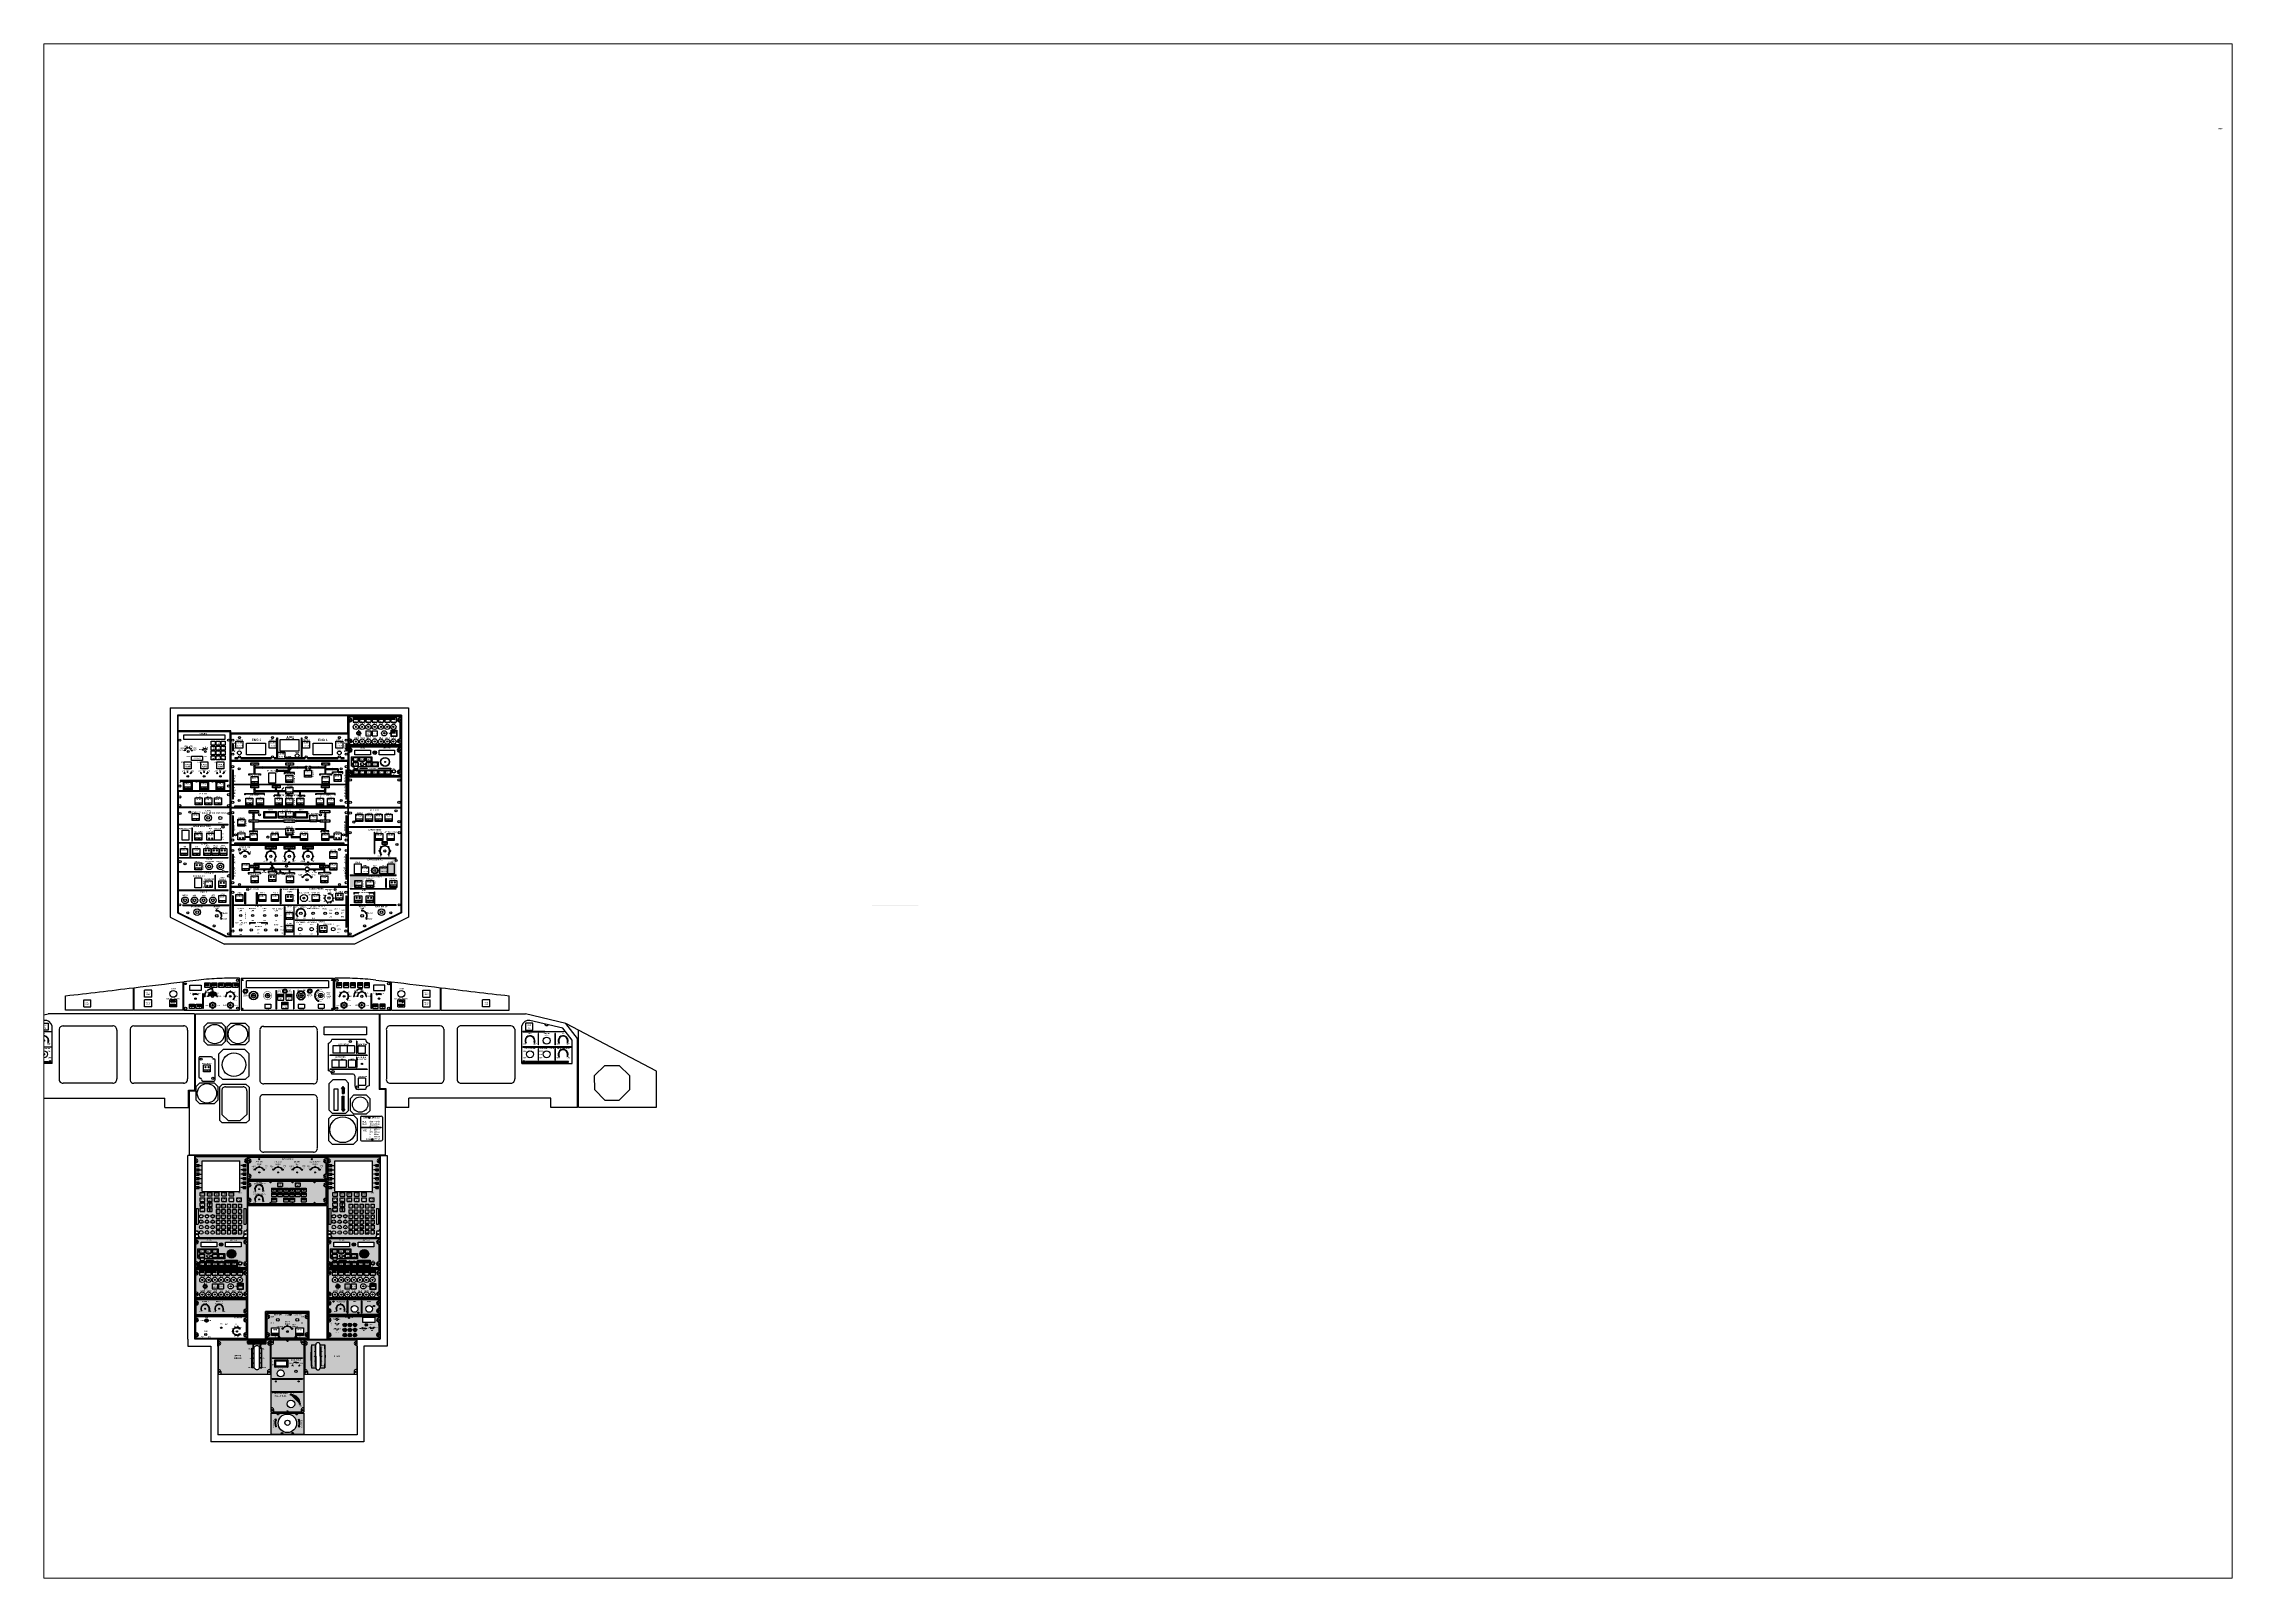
# Paper-space layout 'Presentación2' of a CAD drawing. Header units: millimetres. Extents: x 29 to 259, y 20 to 181.
# The model-space entities are those that its viewports show. They can reach past a viewport. Long polylines and large blocks are cut down to what shows.
import ezdxf

# ---------------------------------------------------------------- set-up
doc = ezdxf.new("R2010")
doc.units = ezdxf.units.MM
doc.layers.add('CAPA1', color=5, linetype='Continuous')
doc.styles.get("Standard").update_dxf_attribs({"font": 'sanss___.ttf'})

msp = doc.modelspace()

# ---------------------------------------------------------------- hatches: boundary and pattern name
h = msp.add_hatch(color=1)
h.paths.add_polyline_path([(2383.4, 1848), (2374.9, 1848), (2374.9, 1846.5), (2383.4, 1846.5)])
h.paths.add_polyline_path([(2475.8, 1848), (2391.7, 1848), (2391.7, 1846.5), (2475.8, 1846.5)])
h.paths.add_polyline_path([(2493.4, 1848), (2484, 1848), (2484, 1846.5), (2493.4, 1846.5)])
h.paths.add_polyline_path([(2493, 1904.4), (2491.6, 1904.4), (2491.6, 1851.3), (2493, 1851.3)])
h.paths.add_polyline_path([(2369.6, 1888.6), (2367.8, 1888.6), (2367.8, 1867.4), (2369.6, 1867.4)])
h = msp.add_hatch(color=1)
h.paths.add_polyline_path([(2559.9, 1904.4), (2561.3, 1904.4), (2561.3, 1851.3), (2559.9, 1851.3)])
h.paths.add_polyline_path([(2683.5, 1867.4), (2685.2, 1867.4), (2685.2, 1888.6), (2683.5, 1888.6)])
at = {"lineweight": 50}
h = msp.add_hatch(color=1, dxfattribs=at)
edge = h.paths.add_edge_path()
edge.add_arc((2719.3, 1916.8), 5.47, 0, 360)
edge = h.paths.add_edge_path(flags=16)
edge.add_arc((2719.3, 1916.8), 4.42, 0, 360)
for color, points in [(1, [(2798.9, 1916.3), (2798.9, 1917.4), (2797.5, 1917.4), (2797.5, 1916.3)]), (3, [(2580.8, 1824.5), (2584.1, 1824.5), (2584.1, 1818.8), (2580.8, 1818.8), (2580.8, 1817.9), (2585, 1817.9), (2585, 1820.8), (2606.3, 1820.8), (2606.3, 1819.2), (2608.3, 1820.8), (2625.6, 1820.8), (2625.6, 1803.9), (2610.9, 1803.9), (2610.9, 1799.9), (2611.7, 1799.9), (2611.7, 1803.1), (2642.4, 1803.1), (2642.4, 1799.9), (2643.3, 1799.9), (2643.3, 1803.9), (2628.1, 1803.9), (2628.1, 1816.2), (2644.8, 1816.2), (2646.8, 1814.6), (2646.8, 1816.2), (2660, 1816.2), (2660, 1809.3), (2646.4, 1809.3), (2646.4, 1805.2), (2647.2, 1805.2), (2647.2, 1808.5), (2660.8, 1808.5), (2674.4, 1808.5), (2674.4, 1805.2), (2675.3, 1805.2), (2675.3, 1809.3), (2661.6, 1809.3), (2661.6, 1817.9), (2646.8, 1817.9), (2646.8, 1819.4), (2644.8, 1817.9), (2628.1, 1817.9), (2628.1, 1823.6), (2629.1, 1823.6), (2626.8, 1827.3), (2624.6, 1823.6), (2625.6, 1823.6), (2625.6, 1822.5), (2608.3, 1822.5), (2606.3, 1824.1), (2606.3, 1822.5), (2585, 1822.5), (2585, 1825.4), (2580.8, 1825.4)]), (1, [(2766.3, 1862), (2766.3, 1859.2), (2768.3, 1863), (2766.3, 1866.7), (2766.3, 1864), (2761.3, 1864), (2761.3, 1866.7), (2759.3, 1863), (2761.3, 1859.2), (2761.3, 1862)]), (1, [(2222.4, 1783.8), (2356.3, 1783.8), (2356.3, 1785.1), (2222.4, 1785.1)]), (1, [(2369.6, 1814.8), (2367.8, 1814.8), (2367.8, 1733.7), (2369.6, 1733.7)]), (1, [(2681.2, 1773.5), (2681.2, 1775.4), (2372.1, 1775.4), (2372.1, 1773.5)]), (1, [(2683.5, 1814.8), (2683.5, 1733.7), (2685.2, 1733.7), (2685.2, 1814.8)]), (1, [(2374.7, 1714.7), (2374.7, 1713.2), (2679, 1713.2), (2679, 1714.7)]), (3, [(2457, 1749.5), (2431.2, 1749.5), (2431.2, 1754.9), (2495.4, 1754.9), (2495.4, 1744.6), (2483.9, 1744.6), (2483.9, 1740.7), (2485, 1740.7), (2485, 1743.5), (2501.4, 1743.5), (2501.4, 1744.6), (2497.3, 1744.6), (2497.3, 1754.9), (2515.5, 1754.9), (2515.5, 1756.4), (2490.9, 1756.4), (2490.9, 1760.4), (2491.8, 1760.4), (2489.6, 1764.1), (2487.3, 1760.4), (2488.3, 1760.4), (2488.3, 1756.4), (2431.2, 1756.4), (2431.2, 1760.4), (2432.2, 1760.4), (2429.9, 1764.1), (2427.6, 1760.4), (2428.6, 1760.4), (2428.6, 1749.5), (2402.8, 1749.5), (2402.8, 1745.4), (2403.6, 1745.4), (2403.6, 1748.6), (2456.2, 1748.6), (2456.2, 1745.4), (2457, 1745.4)]), (3, [(2518.6, 1743.5), (2518.6, 1744.6), (2526.5, 1744.6), (2534.7, 1744.6), (2534.7, 1743.5), (2526.5, 1743.5)]), (3, [(2537.5, 1754.9), (2555.7, 1754.9), (2555.7, 1744.6), (2551.5, 1744.6), (2551.5, 1743.5), (2568, 1743.5), (2568, 1740.7), (2569.1, 1740.7), (2569.1, 1744.6), (2557.6, 1744.6), (2557.6, 1754.9), (2625.4, 1754.9), (2625.4, 1749.5), (2599.5, 1749.5), (2599.5, 1745.4), (2600.4, 1745.4), (2600.4, 1748.6), (2652.9, 1748.6), (2652.9, 1745.4), (2653.8, 1745.4), (2653.8, 1749.5), (2627.9, 1749.5), (2627.9, 1760.4), (2628.9, 1760.4), (2626.6, 1764.1), (2624.4, 1760.4), (2625.4, 1760.4), (2625.4, 1756.4), (2537.5, 1756.4)]), (1, [(2355.8, 1662), (2355.8, 1663.4), (2220.2, 1663.4), (2220.2, 1662)]), (1, [(2254.9, 1653.7), (2256.2, 1653.7), (2256.2, 1616.1), (2254.9, 1616.1)]), (3, [(2427.9, 1667.9), (2425.5, 1667.9), (2425.5, 1645.5), (2416.5, 1645.5), (2416.5, 1641.7), (2417.4, 1641.7), (2417.4, 1644.6), (2436.9, 1644.6), (2436.9, 1641.7), (2437.8, 1641.7), (2437.8, 1645.5), (2427.9, 1645.5), (2427.9, 1649.5), (2514.9, 1649.5), (2514.9, 1651.1), (2427.9, 1651.1)]), (3, [(2427.9, 1693.5), (2425.5, 1693.5), (2425.5, 1689.7), (2424.3, 1689.7), (2424.3, 1688.9), (2429.2, 1688.9), (2429.2, 1689.7), (2427.9, 1689.7)]), (3, [(2543.1, 1649.5), (2543.1, 1651.1), (2625, 1651.1), (2625, 1667.9), (2627.5, 1667.9), (2627.5, 1645.5), (2636.4, 1645.5), (2636.4, 1641.7), (2635.5, 1641.7), (2635.5, 1644.6), (2616.1, 1644.6), (2616.1, 1641.7), (2615.2, 1641.7), (2615.2, 1645.5), (2625, 1645.5), (2625, 1649.5)]), (1, [(2220.2, 1611.6), (2220.2, 1612.9), (2355.8, 1612.9), (2355.8, 1611.6)]), (1, [(2249.8, 1610.4), (2251.1, 1610.4), (2251.1, 1572.7), (2249.8, 1572.7)]), (1, [(2678.4, 1609), (2678.4, 1610.7), (2373.8, 1610.7), (2373.8, 1609)]), (3, [(2474.8, 1594), (2474.8, 1594), (2472.6, 1590.5), (2473.7, 1590.5), (2473.7, 1588.9, -0.040854), (2476, 1588.9), (2476, 1590.5), (2477.1, 1590.5)]), (1, [(2540.8, 1574.2), (2542.4, 1574.2, 0.01367), (2542.4, 1575.1), (2540.8, 1575.1, 0.178624), (2537.1, 1584.3), (2538.2, 1585.4, 0.01367), (2537.6, 1586), (2536.5, 1584.9, 0.406619), (2516.5, 1584.9), (2515.3, 1586, 0.01367), (2514.7, 1585.4), (2515.9, 1584.3, 0.178624), (2512.1, 1575.1), (2510.5, 1575.1, 0.01367), (2510.5, 1574.2), (2512.1, 1574.2, 0.178624), (2515.9, 1565), (2514.7, 1563.9, 0.01367), (2515.3, 1563.2), (2517, 1564.9, -2.465602), (2535.9, 1564.9), (2537.6, 1563.2, 0.01367), (2538.2, 1563.9), (2537.1, 1565, 0.178624)]), (3, [(2526.5, 1594), (2526.5, 1594), (2524.2, 1590.5), (2525.3, 1590.5), (2525.3, 1588.9, -0.040854), (2527.6, 1588.9), (2527.6, 1590.5), (2528.7, 1590.5)]), (3, [(2578, 1594), (2578, 1594), (2575.8, 1590.5), (2576.9, 1590.5), (2576.9, 1588.9, -0.040854), (2579.2, 1588.9), (2579.2, 1590.5), (2580.2, 1590.5)]), (1, [(2762.3, 1641.6), (2762.3, 1582.3), (2763.5, 1582.3), (2763.5, 1641.6)]), (1, [(2800.9, 1579.4), (2803.1, 1577.3, 0.023663), (2804.1, 1578.4), (2802.9, 1579.7, 0.166971), (2806.4, 1588.5), (2808.2, 1588.5, 0.023663), (2808.2, 1590), (2806.4, 1590, 0.17569), (2802.5, 1599.2), (2803.8, 1600.5, 0.023663), (2802.7, 1601.6), (2801.4, 1600.3, 0.167006), (2792.6, 1603.9), (2792.6, 1605.6, 0.023663), (2791.1, 1605.6), (2791.1, 1603.9, 0.167406), (2782.2, 1600.3), (2781, 1601.6, 0.023663), (2779.9, 1600.5), (2781.1, 1599.2, 0.17569), (2777.2, 1590), (2775.4, 1590, 0.023663), (2775.4, 1588.5), (2777.2, 1588.5, 0.166971), (2780.8, 1579.7), (2779.5, 1578.4, 0.023663), (2780.6, 1577.3), (2782.8, 1579.4, -2.560661)]), (1, [(2220.2, 1531.1), (2220.2, 1532.4), (2337.6, 1532.4), (2337.6, 1531.1)]), (1, [(2321.3, 1522.2), (2320, 1522.2), (2320, 1484.2), (2321.3, 1484.2)]), (1, [(2355.8, 1532.4), (2346.9, 1532.4), (2346.9, 1531.1), (2355.8, 1531.1)]), (1, [(2685.2, 1580.7), (2683.5, 1580.7), (2683.5, 1511.1), (2685.2, 1511.1)]), (1, [(2823.4, 1568.6), (2823.4, 1569.9), (2695, 1569.9), (2695, 1568.6)]), (1, [(2220.2, 1479.6), (2220.2, 1480.9), (2355.8, 1480.9), (2355.8, 1479.6)]), (1, [(2358.1, 1439.2), (2358.1, 1437.8), (2229.7, 1437.8), (2229.7, 1439.2)]), (1, [(2337.5, 1417.9), (2335.8, 1416.9, 0.22117), (2325.5, 1422.9), (2325.5, 1424.8, 0.036488), (2323.1, 1424.8), (2323.1, 1421.8, -0.646747), (2334.9, 1401), (2337.4, 1399.4, 0.036488), (2338.6, 1401.4), (2337, 1402.4, 0.233074), (2337, 1414.9), (2338.7, 1415.9, 0.036488)]), (1, [(2729.9, 1422.9), (2729.9, 1424.8, 0.036488), (2727.6, 1424.8), (2727.6, 1421.8, -0.646747), (2739.3, 1401), (2741.8, 1399.4, 0.036488), (2743, 1401.4), (2741.4, 1402.4, 0.233074), (2741.5, 1414.9), (2743.1, 1415.9, 0.036488), (2741.9, 1417.9), (2740.3, 1416.9, 0.22117)]), (1, [(2209.4, 1171.1), (2200.8, 1171.1), (2200.8, 1172.9), (2196.1, 1170.1), (2200.8, 1167.3), (2200.8, 1169.1), (2209.4, 1169.1)]), (1, [(2286.9, 1192.3), (2285.7, 1192.3), (2285.7, 1150.8), (2286.9, 1150.8)]), (1, [(2490.1, 1201), (2489.1, 1201), (2489.1, 1150), (2490.1, 1150)]), (1, [(2538.1, 1150), (2539.1, 1150), (2539.1, 1201), (2538.1, 1201)]), (1, [(2687.9, 1193.6), (2688.7, 1194.5), (2688.2, 1195), (2687.3, 1194.1, 0.184856), (2678.9, 1197.6), (2678.9, 1198.8), (2678.1, 1198.8), (2678.1, 1197.6, 0.183862), (2669.7, 1194.1), (2668.8, 1194.9), (2668.3, 1194.4), (2669.2, 1193.5, 0.182486), (2665.8, 1185.2), (2664.5, 1185.2), (2664.5, 1184.5), (2666.9, 1184.5, -1.544515), (2686.6, 1176.3), (2688.3, 1174.6), (2688.8, 1175.1), (2687.9, 1176, 0.184283), (2691.4, 1184.4), (2692.6, 1184.4), (2692.6, 1185.1), (2691.4, 1185.1, 0.184784)]), (1, [(2728.5, 1197.3), (2728.6, 1198.9, 0.012827), (2727.8, 1198.9), (2727.8, 1197.3, 0.181036), (2719.6, 1194.1), (2718.6, 1195.2, 0.012827), (2718, 1194.7), (2719.1, 1193.6, 0.186084), (2715.5, 1185.3), (2713.9, 1185.3, 0.012827), (2713.9, 1184.6), (2716.4, 1184.6, -1.021217), (2739.7, 1184.5), (2742.1, 1184.5, 0.012827), (2742.1, 1185.2), (2740.6, 1185.2, 0.183237), (2737.1, 1193.4), (2738.2, 1194.5, 0.012827), (2737.7, 1195), (2736.6, 1193.9, 0.180371)]), (1, [(2755, 1192.3), (2753.8, 1192.3), (2753.8, 1150.8), (2755, 1150.8)]), (1, [(2769.1, 1190), (2768.7, 1190.7), (2767.8, 1190.2), (2768.9, 1188.4, -0.292013), (2781.7, 1188.5), (2782.8, 1190.5), (2781.9, 1190.9), (2781.4, 1190.1, 0.248825)]), (1, [(2840.3, 1172.9), (2840.3, 1171.1), (2831.8, 1171.1), (2831.8, 1169.1), (2840.3, 1169.1), (2840.3, 1167.3), (2845.1, 1170.1)])]:
    msp.add_hatch(color=color).paths.add_polyline_path(points)
h = msp.add_hatch(color=1)
h.paths.add_polyline_path([(2825.3, 1925.1), (2825.3, 1908.2), (2808.5, 1908.2), (2808.5, 1916.3), (2806.1, 1916.3), (2806.1, 1917.4), (2808.5, 1917.4), (2808.5, 1925.1)])
h.paths.add_polyline_path([(2824.5, 1924.2), (2824.5, 1909.1), (2809.3, 1909.1), (2809.3, 1924.2)], flags=16)
h = msp.add_hatch(color=1)
edge = h.paths.add_edge_path()
edge.add_arc((2245.2, 1866.1), 12.1, 161.05536, 168.94464)
edge.add_line((2233.4, 1868.5), (2236.1, 1867.7))
edge.add_arc((2245.2, 1866.1), 9.24, 159.82597, 170.17403, ccw=False)
edge.add_line((2236.6, 1869.3), (2233.8, 1870.1))
edge = h.paths.add_edge_path()
edge.add_arc((2245.2, 1866.1), 12.1, 131.05536, 138.94464)
edge.add_line((2236.1, 1874.1), (2238.2, 1872.1))
edge.add_arc((2245.2, 1866.1), 9.24, 129.82597, 140.17403, ccw=False)
edge.add_line((2239.3, 1873.2), (2237.3, 1875.3))
edge = h.paths.add_edge_path()
edge.add_arc((2245.2, 1866.1), 12.1, 41.05536, 48.94464)
edge.add_line((2253.2, 1875.3), (2251.2, 1873.2))
edge.add_arc((2245.2, 1866.1), 9.24, 39.82597, 50.17403, ccw=False)
edge.add_line((2252.3, 1872.1), (2254.4, 1874.1))
edge = h.paths.add_edge_path()
edge.add_arc((2245.2, 1866.1), 12.1, 71.05536, 78.94464)
edge.add_line((2247.6, 1878), (2246.8, 1875.2))
edge.add_arc((2245.2, 1866.1), 9.24, 69.82597, 80.17403, ccw=False)
edge.add_line((2248.4, 1874.8), (2249.2, 1877.6))
edge = h.paths.add_edge_path()
edge.add_arc((2245.2, 1866.1), 12.1, 101.05536, 108.94464)
edge.add_line((2241.3, 1877.6), (2242.1, 1874.8))
edge.add_arc((2245.2, 1866.1), 9.24, 99.82597, 110.17403, ccw=False)
edge.add_line((2243.7, 1875.2), (2242.9, 1878))
edge = h.paths.add_edge_path()
edge.add_arc((2245.2, 1866.1), 12.1, 11.05536, 18.94464)
edge.add_line((2256.7, 1870.1), (2253.9, 1869.3))
edge.add_arc((2245.2, 1866.1), 9.24, 9.82597, 20.17403, ccw=False)
edge.add_line((2254.4, 1867.7), (2257.1, 1868.5))
edge = h.paths.add_edge_path()
edge.add_line((2289.6, 1872.3), (2288.3, 1874.6))
edge.add_arc((2292.6, 1865.9), 9.68, 116.29867, 123.70133)
edge.add_line((2287.2, 1873.9), (2288.5, 1871.7))
edge.add_arc((2292.6, 1865.9), 7.05, 114.9162, 125.0838, ccw=False)
edge = h.paths.add_edge_path()
edge.add_line((2286.8, 1869.9), (2284.5, 1871.3))
edge.add_arc((2292.6, 1865.9), 9.68, 146.29867, 153.70133)
edge.add_line((2283.9, 1870.2), (2286.2, 1868.9))
edge.add_arc((2292.6, 1865.9), 7.05, 144.9162, 155.0838, ccw=False)
edge = h.paths.add_edge_path()
edge.add_line((2296.6, 1871.7), (2297.9, 1873.9))
edge.add_arc((2292.6, 1865.9), 9.68, 56.29867, 63.70133)
edge.add_line((2296.8, 1874.6), (2295.5, 1872.3))
edge.add_arc((2292.6, 1865.9), 7.05, 54.9162, 65.0838, ccw=False)
edge = h.paths.add_edge_path()
edge.add_line((2291.9, 1872.9), (2291.9, 1875.6))
edge.add_arc((2292.6, 1865.9), 9.68, 86.29867, 93.70133, ccw=False)
edge.add_line((2293.2, 1875.6), (2293.2, 1872.9))
edge.add_arc((2292.6, 1865.9), 7.05, 84.9162, 95.0838)
h = msp.add_hatch(color=3)
edge = h.paths.add_edge_path()
edge.add_line((2572.3, 1824.5), (2575.5, 1824.5))
edge.add_line((2575.5, 1824.5), (2575.5, 1825.4))
edge.add_line((2575.5, 1825.4), (2571.4, 1825.4))
edge.add_line((2571.4, 1825.4), (2571.4, 1822.5))
edge.add_line((2571.4, 1822.5), (2550, 1822.5))
edge.add_line((2550, 1822.5), (2550, 1824.1))
edge.add_line((2550, 1824.1), (2548, 1822.5))
edge.add_line((2548, 1822.5), (2530.9, 1822.5))
edge.add_line((2530.9, 1822.5), (2530.9, 1820.8))
edge.add_arc((2526.6, 1820.8), 4.31, -72.69761, 0, ccw=False)
edge.add_line((2527.9, 1816.7), (2527.9, 1823.6))
edge.add_line((2527.9, 1823.6), (2528.9, 1823.6))
edge.add_line((2528.9, 1823.6), (2526.6, 1827.3))
edge.add_line((2526.6, 1827.3), (2524.3, 1823.6))
edge.add_line((2524.3, 1823.6), (2525.3, 1823.6))
edge.add_line((2525.3, 1823.6), (2525.3, 1816.7))
edge.add_arc((2526.6, 1820.8), 4.31, 180, 252.72894, ccw=False)
edge.add_line((2522.3, 1820.8), (2522.3, 1822.5))
edge.add_line((2522.3, 1822.5), (2451.3, 1822.5))
edge.add_line((2451.3, 1822.5), (2451.3, 1824.1))
edge.add_line((2451.3, 1824.1), (2449.3, 1822.5))
edge.add_line((2449.3, 1822.5), (2431.2, 1822.5))
edge.add_line((2431.2, 1822.5), (2431.2, 1823.6))
edge.add_line((2431.2, 1823.6), (2432.2, 1823.6))
edge.add_line((2432.2, 1823.6), (2429.9, 1827.3))
edge.add_line((2429.9, 1827.3), (2427.6, 1823.6))
edge.add_line((2427.6, 1823.6), (2428.6, 1823.6))
edge.add_line((2428.6, 1823.6), (2428.6, 1803.9))
edge.add_line((2428.6, 1803.9), (2414, 1803.9))
edge.add_line((2414, 1803.9), (2414, 1799.9))
edge.add_line((2414, 1799.9), (2414.8, 1799.9))
edge.add_line((2414.8, 1799.9), (2414.8, 1803.1))
edge.add_line((2414.8, 1803.1), (2445.5, 1803.1))
edge.add_line((2445.5, 1803.1), (2445.5, 1799.9))
edge.add_line((2445.5, 1799.9), (2446.4, 1799.9))
edge.add_line((2446.4, 1799.9), (2446.4, 1803.9))
edge.add_line((2446.4, 1803.9), (2431.2, 1803.9))
edge.add_line((2431.2, 1803.9), (2431.2, 1820.8))
edge.add_line((2431.2, 1820.8), (2449.3, 1820.8))
edge.add_line((2449.3, 1820.8), (2451.3, 1819.2))
edge.add_line((2451.3, 1819.2), (2451.3, 1820.8))
edge.add_line((2451.3, 1820.8), (2521.4, 1820.8))
edge.add_arc((2526.6, 1820.8), 5.23, 180, 255.82938)
edge.add_line((2525.3, 1815.7), (2525.3, 1813))
edge.add_line((2525.3, 1813), (2512.7, 1813))
edge.add_line((2512.7, 1813), (2510.7, 1814.5))
edge.add_line((2510.7, 1814.5), (2510.7, 1813))
edge.add_line((2510.7, 1813), (2493.8, 1813))
edge.add_line((2493.8, 1813), (2493.8, 1815.1))
edge.add_line((2493.8, 1815.1), (2489.7, 1815.1))
edge.add_line((2489.7, 1815.1), (2489.7, 1814.2))
edge.add_line((2489.7, 1814.2), (2493, 1814.2))
edge.add_line((2493, 1814.2), (2493, 1810))
edge.add_line((2493, 1810), (2489.7, 1810))
edge.add_line((2489.7, 1810), (2489.7, 1809.1))
edge.add_line((2489.7, 1809.1), (2493.8, 1809.1))
edge.add_line((2493.8, 1809.1), (2493.8, 1811.2))
edge.add_line((2493.8, 1811.2), (2510.7, 1811.2))
edge.add_line((2510.7, 1811.2), (2510.7, 1809.7))
edge.add_line((2510.7, 1809.7), (2512.7, 1811.2))
edge.add_line((2512.7, 1811.2), (2525.3, 1811.2))
edge.add_line((2525.3, 1811.2), (2525.3, 1807.3))
edge.add_line((2525.3, 1807.3), (2512.4, 1807.3))
edge.add_line((2512.4, 1807.3), (2512.4, 1803.2))
edge.add_line((2512.4, 1803.2), (2513.2, 1803.2))
edge.add_line((2513.2, 1803.2), (2513.2, 1806.5))
edge.add_line((2513.2, 1806.5), (2526.6, 1806.5))
edge.add_line((2526.6, 1806.5), (2540, 1806.5))
edge.add_line((2540, 1806.5), (2540, 1803.2))
edge.add_line((2540, 1803.2), (2540.9, 1803.2))
edge.add_line((2540.9, 1803.2), (2540.9, 1807.3))
edge.add_line((2540.9, 1807.3), (2527.9, 1807.3))
edge.add_line((2527.9, 1807.3), (2527.9, 1815.7))
edge.add_arc((2526.6, 1820.8), 5.23, 284.19607, 360)
edge.add_line((2531.8, 1820.8), (2548, 1820.8))
edge.add_line((2548, 1820.8), (2550, 1819.2))
edge.add_line((2550, 1819.2), (2550, 1820.8))
edge.add_line((2550, 1820.8), (2571.4, 1820.8))
edge.add_line((2571.4, 1820.8), (2571.4, 1817.9))
edge.add_line((2571.4, 1817.9), (2575.5, 1817.9))
edge.add_line((2575.5, 1817.9), (2575.5, 1818.8))
edge.add_line((2575.5, 1818.8), (2572.3, 1818.8))
edge.add_line((2572.3, 1818.8), (2572.3, 1824.5))
h = msp.add_hatch(color=1)
h.paths.add_polyline_path([(2419.6, 1834.7), (2440.7, 1834.7), (2440.7, 1827.7), (2419.6, 1827.7)])
h.paths.add_polyline_path([(2420.2, 1834.1), (2440.1, 1834.1), (2440.1, 1828.3), (2420.2, 1828.3)], flags=16)
h.paths.add_polyline_path([(2516.5, 1834.7), (2537.6, 1834.7), (2537.6, 1827.7), (2516.5, 1827.7)])
h.paths.add_polyline_path([(2517.1, 1834.1), (2537, 1834.1), (2537, 1828.3), (2517.1, 1828.3)], flags=16)
h.paths.add_polyline_path([(2616.5, 1834.7), (2637.5, 1834.7), (2637.5, 1827.7), (2616.5, 1827.7)])
h.paths.add_polyline_path([(2617.1, 1834.1), (2637, 1834.1), (2637, 1828.3), (2617.1, 1828.3)], flags=16)
h = msp.add_hatch(color=1)
h.paths.add_polyline_path([(2569, 1848), (2515.4, 1848), (2515.4, 1846.5), (2569, 1846.5)])
h.paths.add_polyline_path([(2661.3, 1848), (2577.1, 1848), (2577.1, 1846.5), (2661.3, 1846.5)])
h.paths.add_polyline_path([(2669.4, 1846.5), (2678.4, 1846.5), (2678.4, 1848), (2669.4, 1848)])
h = msp.add_hatch(color=1, dxfattribs=at)
edge = h.paths.add_edge_path()
edge.add_arc((2792.6, 1837), 12.4, 0, 360)
edge = h.paths.add_edge_path(flags=16)
edge.add_arc((2792.6, 1837), 11.7, 0, 360)
h = msp.add_hatch(color=1)
h.paths.add_polyline_path([(2322.7, 1783), (2346.3, 1783), (2346.3, 1758.6), (2322.7, 1758.6)])
h.paths.add_polyline_path([(2323.9, 1781.8), (2345.1, 1781.8), (2345.1, 1759.8), (2323.9, 1759.8)], flags=16)
h.paths.add_polyline_path([(2277.3, 1783), (2301, 1783), (2301, 1758.6), (2277.3, 1758.6)])
h.paths.add_polyline_path([(2278.6, 1781.8), (2299.8, 1781.8), (2299.8, 1759.8), (2278.6, 1759.8)], flags=16)
h.paths.add_polyline_path([(2232, 1783), (2255.7, 1783), (2255.7, 1758.6), (2232, 1758.6)])
h.paths.add_polyline_path([(2233.2, 1781.8), (2254.4, 1781.8), (2254.4, 1759.8), (2233.2, 1759.8)], flags=16)
edge = h.paths.add_edge_path()
edge.add_line((2233.3, 1808.7), (2234.5, 1808.7))
edge.add_line((2234.5, 1808.7), (2234.5, 1807))
edge.add_line((2234.5, 1807), (2236.7, 1804.8))
edge.add_arc((2243.6, 1796.9), 10.6, 131.36584, 138.15518)
edge.add_line((2235.8, 1803.9), (2233.3, 1806.4))
edge.add_line((2233.3, 1806.4), (2233.3, 1808.7))
edge = h.paths.add_edge_path()
edge.add_line((2243, 1807.4), (2243, 1810.7))
edge.add_arc((2243.6, 1796.9), 13.9, 87.42289, 92.57711, ccw=False)
edge.add_line((2244.3, 1810.7), (2244.3, 1807.4))
edge.add_arc((2243.6, 1796.9), 10.6, 86.60533, 93.39467)
edge = h.paths.add_edge_path()
edge.add_arc((2243.6, 1796.9), 10.6, 42.16507, 48.95441)
edge.add_line((2250.6, 1804.8), (2252.7, 1807))
edge.add_line((2252.7, 1807), (2252.7, 1808.7))
edge.add_line((2252.7, 1808.7), (2254, 1808.7))
edge.add_line((2254, 1808.7), (2254, 1806.5))
edge.add_line((2254, 1806.5), (2251.5, 1803.9))
edge = h.paths.add_edge_path()
edge.add_line((2278.9, 1808.7), (2280.2, 1808.7))
edge.add_line((2280.2, 1808.7), (2280.2, 1807))
edge.add_line((2280.2, 1807), (2282.3, 1804.8))
edge.add_arc((2289.3, 1796.9), 10.6, 131.36584, 138.15518)
edge.add_line((2281.5, 1803.9), (2278.9, 1806.4))
edge.add_line((2278.9, 1806.4), (2278.9, 1808.7))
edge = h.paths.add_edge_path()
edge.add_line((2288.7, 1807.4), (2288.7, 1810.7))
edge.add_arc((2289.3, 1796.9), 13.9, 87.42289, 92.57711, ccw=False)
edge.add_line((2289.9, 1810.7), (2289.9, 1807.4))
edge.add_arc((2289.3, 1796.9), 10.6, 86.60533, 93.39467)
edge = h.paths.add_edge_path()
edge.add_arc((2289.3, 1796.9), 10.6, 42.16507, 48.95441)
edge.add_line((2296.2, 1804.8), (2298.4, 1807))
edge.add_line((2298.4, 1807), (2298.4, 1808.7))
edge.add_line((2298.4, 1808.7), (2299.6, 1808.7))
edge.add_line((2299.6, 1808.7), (2299.6, 1806.5))
edge.add_line((2299.6, 1806.5), (2297.1, 1803.9))
edge = h.paths.add_edge_path()
edge.add_arc((2334.5, 1796.9), 10.6, 131.36584, 138.15518)
edge.add_line((2326.7, 1803.9), (2324.2, 1806.4))
edge.add_line((2324.2, 1806.4), (2324.2, 1808.7))
edge.add_line((2324.2, 1808.7), (2325.4, 1808.7))
edge.add_line((2325.4, 1808.7), (2325.4, 1807))
edge.add_line((2325.4, 1807), (2327.6, 1804.8))
edge = h.paths.add_edge_path()
edge.add_arc((2334.5, 1796.9), 13.9, 87.42289, 92.57711)
edge.add_line((2333.9, 1810.7), (2333.9, 1807.4))
edge.add_arc((2334.5, 1796.9), 10.6, 86.60533, 93.39467, ccw=False)
edge.add_line((2335.2, 1807.4), (2335.2, 1810.7))
edge = h.paths.add_edge_path()
edge.add_line((2344.9, 1808.7), (2343.6, 1808.7))
edge.add_line((2343.6, 1808.7), (2343.6, 1807))
edge.add_line((2343.6, 1807), (2341.5, 1804.8))
edge.add_arc((2334.5, 1796.9), 10.6, 42.16507, 48.95441, ccw=False)
edge.add_line((2342.4, 1803.9), (2344.9, 1806.5))
edge.add_line((2344.9, 1806.5), (2344.9, 1808.7))
h = msp.add_hatch(color=1)
h.paths.add_polyline_path([(2419.6, 1771.8), (2440.7, 1771.8), (2440.7, 1764.9), (2419.6, 1764.9)])
h.paths.add_polyline_path([(2420.2, 1771.3), (2440.1, 1771.3), (2440.1, 1765.5), (2420.2, 1765.5)], flags=16)
h.paths.add_polyline_path([(2479.8, 1771.8), (2500.8, 1771.8), (2500.8, 1764.9), (2479.8, 1764.9)])
h.paths.add_polyline_path([(2480.4, 1771.3), (2500.3, 1771.3), (2500.3, 1765.5), (2480.4, 1765.5)], flags=16)
h.paths.add_polyline_path([(2616.1, 1771.8), (2637.1, 1771.8), (2637.1, 1764.9), (2616.1, 1764.9)])
h.paths.add_polyline_path([(2616.7, 1771.3), (2636.6, 1771.3), (2636.6, 1765.5), (2616.7, 1765.5)], flags=16)
for points in [[(2722.4, 1819.7), (2722.4, 1818.7), (2742.8, 1818.7), (2742.8, 1819.7)], [(2773.8, 1819.7), (2773.8, 1818.7), (2808, 1818.7), (2808, 1816.4), (2809, 1816.4), (2809, 1819.7)]]:
    msp.add_hatch(color=1, dxfattribs=at).paths.add_polyline_path(points)
h = msp.add_hatch(color=1, dxfattribs=at)
edge = h.paths.add_edge_path()
edge.add_arc((2816.9, 1810.7), 4.96, 0, 360)
edge = h.paths.add_edge_path(flags=16)
edge.add_arc((2816.9, 1810.7), 4.24, 0, 360)
h = msp.add_hatch(color=1)
h.paths.add_polyline_path([(2414.1, 1676.1), (2440.4, 1676.1), (2440.4, 1669), (2414.1, 1669)])
h.paths.add_polyline_path([(2414.7, 1675.5), (2439.7, 1675.5), (2439.7, 1669.6), (2414.7, 1669.6)], flags=16)
h.paths.add_polyline_path([(2414.1, 1701.7), (2440.4, 1701.7), (2440.4, 1694.6), (2414.1, 1694.6)])
h.paths.add_polyline_path([(2414.7, 1701.1), (2439.7, 1701.1), (2439.7, 1695.3), (2414.7, 1695.3)], flags=16)
h.paths.add_polyline_path([(2510.6, 1669), (2542, 1669), (2542, 1676.1), (2510.6, 1676.1)])
h.paths.add_polyline_path([(2511.2, 1669.6), (2541.3, 1669.6), (2541.3, 1675.5), (2511.2, 1675.5)], flags=16)
h.paths.add_polyline_path([(2369.6, 1687), (2369.6, 1629), (2367.8, 1629), (2367.8, 1687)])
h.paths.add_polyline_path([(2683.5, 1629), (2685.2, 1629), (2685.2, 1687), (2683.5, 1687)])
h = msp.add_hatch(color=3)
h.paths.add_polyline_path([(2403.8, 1629.2), (2416.1, 1629.2), (2416.1, 1626.7), (2403.8, 1626.7)])
h.paths.add_polyline_path([(2649.3, 1629.2), (2637, 1629.2), (2637, 1626.7), (2649.3, 1626.7)])
h.paths.add_polyline_path([(2497.2, 1627), (2497.2, 1628.9), (2520.4, 1628.9), (2520.4, 1631.8), (2521.9, 1631.8), (2521.9, 1627)])
h.paths.add_polyline_path([(2555.7, 1627), (2555.7, 1628.9), (2532.5, 1628.9), (2532.5, 1631.8), (2531.1, 1631.8), (2531.1, 1627)])
h.paths.add_polyline_path([(2425.5, 1677.2), (2427.9, 1677.2), (2427.9, 1684.4), (2428.9, 1684.4), (2426.7, 1688), (2424.5, 1684.4), (2425.5, 1684.4)])
h.paths.add_polyline_path([(2427.9, 1693.5), (2425.5, 1693.5), (2425.5, 1689.7), (2424.3, 1689.7), (2424.3, 1688.9), (2429.2, 1688.9), (2429.2, 1689.7), (2427.9, 1689.7)])
h.paths.add_polyline_path([(2441.5, 1673.9), (2441.5, 1671.4), (2505.7, 1671.4), (2505.7, 1670.5), (2509.4, 1672.7), (2505.7, 1674.8), (2505.7, 1673.9)])
h.paths.add_polyline_path([(2581.7, 1673.9), (2546.8, 1673.9), (2546.8, 1674.8), (2543.1, 1672.7), (2546.8, 1670.5), (2546.8, 1671.4), (2581.7, 1671.4)])
h.paths.add_polyline_path([(2604, 1673.9), (2604, 1671.4), (2611.2, 1671.4), (2611.2, 1673.9)])
h.paths.add_polyline_path([(2627.5, 1677.2), (2625, 1677.2), (2625, 1684.4), (2624.1, 1684.4), (2626.3, 1688), (2628.5, 1684.4), (2627.5, 1684.4)])
h.paths.add_polyline_path([(2625, 1693.5), (2627.5, 1693.5), (2627.5, 1689.7), (2628.7, 1689.7), (2628.7, 1688.9), (2623.7, 1688.9), (2623.7, 1689.7), (2625, 1689.7)])
h.paths.add_polyline_path([(2416.5, 1641.7), (2417.4, 1641.7), (2417.4, 1644.6), (2436.9, 1644.6), (2436.9, 1641.7), (2437.8, 1641.7), (2437.8, 1645.5), (2427.9, 1645.5), (2427.9, 1649.5), (2514.9, 1649.5), (2514.9, 1651.1), (2427.9, 1651.1), (2427.9, 1667.9), (2425.5, 1667.9), (2425.5, 1645.5), (2416.5, 1645.5)])
h.paths.add_polyline_path([(2543.1, 1649.5), (2543.1, 1651.1), (2625, 1651.1), (2625, 1667.9), (2627.5, 1667.9), (2627.5, 1645.5), (2636.4, 1645.5), (2636.4, 1641.7), (2635.5, 1641.7), (2635.5, 1644.6), (2616.1, 1644.6), (2616.1, 1641.7), (2615.2, 1641.7), (2615.2, 1645.5), (2625, 1645.5), (2625, 1649.5)])
h = msp.add_hatch(color=1)
h.paths.add_polyline_path([(2522.4, 1648.7), (2520.4, 1646.7), (2522.4, 1644.7), (2524.4, 1646.7)])
h.paths.add_polyline_path([(2530.9, 1644.7), (2532.9, 1646.7), (2530.9, 1648.7), (2528.9, 1646.7)])
h = msp.add_hatch(color=1)
h.paths.add_polyline_path([(2612.3, 1702.1), (2638.7, 1702.1), (2638.7, 1695), (2612.3, 1695)])
h.paths.add_polyline_path([(2613, 1701.5), (2638, 1701.5), (2638, 1695.6), (2613, 1695.6)], flags=16)
h.paths.add_polyline_path([(2612.3, 1676.1), (2638.7, 1676.1), (2638.7, 1669), (2612.3, 1669)])
h.paths.add_polyline_path([(2613, 1675.5), (2638, 1675.5), (2638, 1669.6), (2613, 1669.6)], flags=16)
h = msp.add_hatch(color=1)
h.paths.add_polyline_path([(2293.9, 1592.2), (2292, 1590.2), (2293.9, 1588.2), (2295.9, 1590.2)])
h.paths.add_polyline_path([(2302.4, 1588.2), (2304.4, 1590.2), (2302.4, 1592.2), (2300.4, 1590.2)])
h = msp.add_hatch(color=1)
h.paths.add_polyline_path([(2303.3, 1626), (2301.3, 1624), (2303.3, 1622), (2305.3, 1624)])
h.paths.add_polyline_path([(2311.7, 1622), (2313.7, 1624), (2311.7, 1626), (2309.7, 1624)])
h = msp.add_hatch(color=1)
h.paths.add_polyline_path([(2316.3, 1592.2), (2314.3, 1590.2), (2316.3, 1588.2), (2318.3, 1590.2)])
h.paths.add_polyline_path([(2324.8, 1588.2), (2326.8, 1590.2), (2324.8, 1592.2), (2322.8, 1590.2)])
h = msp.add_hatch(color=1)
h.paths.add_polyline_path([(2338.7, 1592.2), (2336.7, 1590.2), (2338.7, 1588.2), (2340.7, 1590.2)])
h.paths.add_polyline_path([(2347.2, 1588.2), (2349.1, 1590.2), (2347.2, 1592.2), (2345.2, 1590.2)])
h = msp.add_hatch(color=1)
h.paths.add_polyline_path([(2389, 1626.5), (2387, 1624.5), (2389, 1622.5), (2391, 1624.5)])
h.paths.add_polyline_path([(2397.5, 1622.5), (2399.5, 1624.5), (2397.5, 1626.5), (2395.5, 1624.5)])
h = msp.add_hatch(color=1)
h.paths.add_polyline_path([(2460.3, 1602.1), (2489.8, 1602.1), (2489.8, 1594), (2460.3, 1594)])
h.paths.add_polyline_path([(2461.4, 1600.9), (2488.7, 1600.9), (2488.7, 1595.2), (2461.4, 1595.2)], flags=16)
edge = h.paths.add_edge_path()
edge.add_arc((2402.7, 1574.6), 16.4, 146.78397, 153.21603)
edge.add_line((2388, 1582), (2390.7, 1580.4))
edge.add_arc((2402.7, 1574.6), 13.3, 26.0333, 153.9667, ccw=False)
edge.add_line((2414.6, 1580.4), (2417.3, 1582))
edge.add_arc((2402.7, 1574.6), 16.4, 26.78397, 33.21603)
edge.add_line((2416.3, 1583.6), (2414.3, 1582.4))
edge.add_arc((2402.7, 1574.6), 14.1, 33.74274, 86.25726)
edge.add_line((2403.6, 1588.7), (2403.6, 1591))
edge.add_arc((2402.7, 1574.6), 16.4, 86.78397, 93.21603)
edge.add_line((2401.7, 1591), (2401.7, 1588.7))
edge.add_arc((2402.7, 1574.6), 14.1, 93.74274, 146.25726)
edge.add_line((2391, 1582.4), (2389, 1583.6))
h = msp.add_hatch(color=1)
h.paths.add_polyline_path([(2587.4, 1564.9), (2589.2, 1563.2, 0.01367), (2589.8, 1563.9), (2588.6, 1565, 0.178624), (2592.3, 1574.2), (2594, 1574.2, 0.01367), (2594, 1575.1), (2592.3, 1575.1, 0.178624), (2588.6, 1584.3), (2589.8, 1585.4, 0.01367), (2589.2, 1586), (2588, 1584.9, 0.406619), (2568, 1584.9), (2566.8, 1586, 0.01367), (2566.2, 1585.4), (2567.4, 1584.3, 0.178624), (2563.7, 1575.1), (2562.1, 1575.1, 0.01367), (2562.1, 1574.2), (2563.7, 1574.2, 0.178624), (2567.4, 1565), (2566.2, 1563.9, 0.01367), (2566.8, 1563.2), (2568.6, 1564.9, -2.465602)])
h.paths.add_polyline_path([(2490.8, 1575.1), (2489.2, 1575.1, 0.178624), (2485.4, 1584.3), (2486.6, 1585.4, 0.01367), (2486, 1586), (2484.8, 1584.9, 0.406619), (2464.8, 1584.9), (2463.7, 1586, 0.01367), (2463.1, 1585.4), (2464.2, 1584.3, 0.178624), (2460.5, 1575.1), (2458.9, 1575.1, 0.01367), (2458.9, 1574.2), (2460.5, 1574.2, 0.178624), (2464.2, 1565), (2463.1, 1563.9, 0.01367), (2463.7, 1563.2), (2465.4, 1564.9, -2.465602), (2484.3, 1564.9), (2486, 1563.2, 0.01367), (2486.6, 1563.9), (2485.4, 1565, 0.178624), (2489.2, 1574.2), (2490.8, 1574.2, 0.01367)])
h.paths.add_polyline_path([(2576.4, 1522.9), (2576.4, 1525.2, 0.028073), (2574.6, 1525.2), (2574.6, 1522.9, 0.233234), (2563.8, 1516.7), (2561.8, 1517.9, 0.028073), (2560.9, 1516.3), (2563.6, 1514.7, -0.624465), (2587.4, 1514.7), (2590.1, 1516.3, 0.028073), (2589.2, 1517.9), (2587.2, 1516.7, 0.233234)])
h.paths.add_polyline_path([(2502.7, 1483.6), (2501.5, 1483.6), (2501.5, 1442.3), (2502.7, 1442.3)])
h.paths.add_polyline_path([(2551.1, 1483.6), (2549.9, 1483.6), (2549.9, 1442.3), (2551.1, 1442.3)])
h.paths.add_polyline_path([(2436.5, 1473.7), (2435.1, 1473.7), (2435.1, 1442.3), (2436.5, 1442.3)])
h.paths.add_polyline_path([(2404, 1473.7), (2402.6, 1473.7), (2402.6, 1442.3), (2404, 1442.3)])
h.paths.add_polyline_path([(2441.6, 1549.7), (2416.4, 1549.7), (2416.4, 1542.7), (2441.6, 1542.7)])
h.paths.add_polyline_path([(2440.8, 1548.9), (2440.8, 1543.5), (2417.3, 1543.5), (2417.3, 1548.9)], flags=16)
h.paths.add_polyline_path([(2636.3, 1549.7), (2611.1, 1549.7), (2611.1, 1542.7), (2636.3, 1542.7)])
h.paths.add_polyline_path([(2635.4, 1548.9), (2635.4, 1543.5), (2611.9, 1543.5), (2611.9, 1548.9)], flags=16)
h = msp.add_hatch(color=1)
h.paths.add_polyline_path([(2541.4, 1602.1), (2511.8, 1602.1), (2511.8, 1594), (2526.5, 1594), (2526.5, 1594), (2526.5, 1594), (2541.4, 1594)])
h.paths.add_polyline_path([(2513, 1595.2), (2513, 1600.9), (2540.2, 1600.9), (2540.2, 1595.2)], flags=16)
h.paths.add_polyline_path([(2592.9, 1602.1), (2563.4, 1602.1), (2563.4, 1594), (2578, 1594), (2578, 1594), (2578, 1594), (2592.9, 1594)])
h.paths.add_polyline_path([(2564.5, 1595.2), (2564.5, 1600.9), (2591.8, 1600.9), (2591.8, 1595.2)], flags=16)
h.paths.add_polyline_path([(2513.8, 1600.5), (2538.5, 1600.5), (2538.5, 1595.8), (2513.8, 1595.8)], flags=8)
h.paths.add_polyline_path([(2566, 1600.5), (2589.5, 1600.5), (2589.5, 1595.8), (2566, 1595.8)], flags=8)
h = msp.add_hatch(color=1)
h.paths.add_polyline_path([(2656.3, 1626.5), (2654.3, 1624.5), (2656.3, 1622.5), (2658.3, 1624.5)])
h.paths.add_polyline_path([(2664.8, 1622.5), (2666.8, 1624.5), (2664.8, 1626.5), (2662.8, 1624.5)])
h = msp.add_hatch(color=1)
h.paths.add_polyline_path([(2785.8, 1614.1), (2797.7, 1614.1), (2797.7, 1608.4), (2785.8, 1608.4)], flags=16)
h.paths.add_polyline_path([(2784.8, 1615.1), (2798.7, 1615.1), (2798.7, 1607.3), (2784.8, 1607.3)])
h = msp.add_hatch(color=1)
h.paths.add_polyline_path([(2220.2, 1570.1), (2220.2, 1571.4), (2355.8, 1571.4), (2355.8, 1570.1)])
edge = h.paths.add_edge_path()
edge.add_line((2249.8, 1572.7), (2251.1, 1572.7))
h = msp.add_hatch(color=1)
h.paths.add_polyline_path([(2268.9, 1551.8), (2267, 1549.8), (2268.9, 1547.8), (2270.9, 1549.8)])
h.paths.add_polyline_path([(2277.4, 1547.8), (2279.4, 1549.8), (2277.4, 1551.8), (2275.4, 1549.8)])
h = msp.add_hatch(color=1)
h.paths.add_polyline_path([(2369.6, 1464.3), (2367.8, 1464.3), (2367.8, 1376.9), (2369.6, 1376.9)])
h.paths.add_polyline_path([(2369.6, 1580.7), (2367.8, 1580.7), (2367.8, 1511.1), (2369.6, 1511.1)])
h.paths.add_polyline_path([(2513.4, 1435.1), (2512.5, 1435.1), (2512.5, 1356.1), (2513.4, 1356.1)])
h.paths.add_polyline_path([(2540.1, 1435.1), (2539.2, 1435.1), (2539.2, 1356.1), (2540.1, 1356.1)])
h.paths.add_polyline_path([(2568.7, 1409.2), (2568.2, 1409.5), (2566.3, 1405.5), (2570.5, 1408.2), (2569.9, 1408.5, 2.103042), (2549, 1405.7), (2549.9, 1406.7, -2.107636)])
h.paths.add_polyline_path([(2681.1, 1397.1), (2542.1, 1397.1), (2542.1, 1396.3), (2681.1, 1396.3)])
h.paths.add_polyline_path([(2605.7, 1386.3), (2604.8, 1386.3), (2604.8, 1356.1), (2605.7, 1356.1)])
h.paths.add_polyline_path([(2685.2, 1464.3), (2683.5, 1464.3), (2683.5, 1376.9), (2685.2, 1376.9)])
h.paths.add_polyline_path([(2681.2, 1439.4), (2371.4, 1439.4), (2371.4, 1438.6), (2681.2, 1438.6)])
h = msp.add_hatch(color=3)
edge = h.paths.add_edge_path(flags=16)
edge.add_arc((2576, 1538.7), 4.82, 0, 360)
edge = h.paths.add_edge_path()
edge.add_line((2608.1, 1528.7), (2608.1, 1525.7))
edge.add_line((2608.1, 1525.7), (2607.1, 1525.7))
edge.add_line((2607.1, 1525.7), (2607.1, 1529.7))
edge.add_line((2607.1, 1529.7), (2622.8, 1529.7))
edge.add_line((2622.8, 1529.7), (2622.8, 1537.9))
edge.add_line((2622.8, 1537.9), (2596.8, 1537.9))
edge.add_line((2596.8, 1537.9), (2596.8, 1535.4))
edge.add_line((2596.8, 1535.4), (2598, 1535.4))
edge.add_line((2598, 1535.4), (2596, 1531.8))
edge.add_line((2596, 1531.8), (2593.9, 1535.4))
edge.add_line((2593.9, 1535.4), (2595.1, 1535.4))
edge.add_line((2595.1, 1535.4), (2595.1, 1537.9))
edge.add_line((2595.1, 1537.9), (2581.8, 1537.9))
edge.add_arc((2576, 1538.7), 5.83, 188.03667, 351.96333, ccw=False)
edge.add_line((2570.2, 1537.9), (2527.4, 1537.9))
edge.add_line((2527.4, 1537.9), (2527.4, 1533.1))
edge.add_line((2527.4, 1533.1), (2529, 1530.8))
edge.add_line((2529, 1530.8), (2527.4, 1530.8))
edge.add_line((2527.4, 1530.8), (2527.4, 1528.5))
edge.add_line((2527.4, 1528.5), (2541, 1528.5))
edge.add_line((2541, 1528.5), (2541, 1524.4))
edge.add_line((2541, 1524.4), (2540, 1524.4))
edge.add_line((2540, 1524.4), (2540, 1527.5))
edge.add_line((2540, 1527.5), (2514, 1527.5))
edge.add_line((2514, 1527.5), (2514, 1524.4))
edge.add_line((2514, 1524.4), (2513, 1524.4))
edge.add_line((2513, 1524.4), (2513, 1528.5))
edge.add_line((2513, 1528.5), (2526.5, 1528.5))
edge.add_line((2526.5, 1528.5), (2526.5, 1530.8))
edge.add_line((2526.5, 1530.8), (2524.9, 1530.8))
edge.add_line((2524.9, 1530.8), (2526.5, 1533.1))
edge.add_line((2526.5, 1533.1), (2526.5, 1537.9))
edge.add_line((2526.5, 1537.9), (2501.6, 1537.9))
edge.add_line((2501.6, 1537.9), (2501.6, 1533.1))
edge.add_line((2501.6, 1533.1), (2503.2, 1530.8))
edge.add_line((2503.2, 1530.8), (2501.6, 1530.8))
edge.add_line((2501.6, 1530.8), (2501.6, 1528.5))
edge.add_line((2501.6, 1528.5), (2511.4, 1528.5))
edge.add_line((2511.4, 1528.5), (2511.4, 1524.4))
edge.add_line((2511.4, 1524.4), (2510.4, 1524.4))
edge.add_line((2510.4, 1524.4), (2510.4, 1527.5))
edge.add_line((2510.4, 1527.5), (2491.9, 1527.5))
edge.add_line((2491.9, 1527.5), (2491.9, 1524.4))
edge.add_line((2491.9, 1524.4), (2490.9, 1524.4))
edge.add_line((2490.9, 1524.4), (2490.9, 1528.5))
edge.add_line((2490.9, 1528.5), (2500.7, 1528.5))
edge.add_line((2500.7, 1528.5), (2500.7, 1530.8))
edge.add_line((2500.7, 1530.8), (2499.1, 1530.8))
edge.add_line((2499.1, 1530.8), (2500.7, 1533.1))
edge.add_line((2500.7, 1533.1), (2500.7, 1537.9))
edge.add_line((2500.7, 1537.9), (2483.4, 1537.9))
edge.add_line((2483.4, 1537.9), (2483.4, 1539.5))
edge.add_arc((2478.6, 1538.7), 4.88, 8.54926, 84.4516)
edge.add_line((2479.1, 1543.6), (2479.1, 1532.6))
edge.add_line((2479.1, 1532.6), (2490.1, 1532.6))
edge.add_line((2490.1, 1532.6), (2490.1, 1528.5))
edge.add_line((2490.1, 1528.5), (2489.1, 1528.5))
edge.add_line((2489.1, 1528.5), (2489.1, 1531.6))
edge.add_line((2489.1, 1531.6), (2468.1, 1531.6))
edge.add_line((2468.1, 1531.6), (2468.1, 1528.5))
edge.add_line((2468.1, 1528.5), (2467.1, 1528.5))
edge.add_line((2467.1, 1528.5), (2467.1, 1532.6))
edge.add_line((2467.1, 1532.6), (2478.1, 1532.6))
edge.add_line((2478.1, 1532.6), (2478.1, 1543.6))
edge.add_arc((2478.6, 1538.7), 4.88, 95.5484, 171.45074)
edge.add_line((2473.8, 1539.5), (2473.8, 1537.9))
edge.add_line((2473.8, 1537.9), (2457.3, 1537.9))
edge.add_line((2457.3, 1537.9), (2457.3, 1535.4))
edge.add_line((2457.3, 1535.4), (2458.5, 1535.4))
edge.add_line((2458.5, 1535.4), (2456.5, 1531.8))
edge.add_line((2456.5, 1531.8), (2454.4, 1535.4))
edge.add_line((2454.4, 1535.4), (2455.7, 1535.4))
edge.add_line((2455.7, 1535.4), (2455.7, 1537.9))
edge.add_line((2455.7, 1537.9), (2430.3, 1537.9))
edge.add_line((2430.3, 1537.9), (2430.3, 1529.7))
edge.add_line((2430.3, 1529.7), (2446.1, 1529.7))
edge.add_line((2446.1, 1529.7), (2446.1, 1525.7))
edge.add_line((2446.1, 1525.7), (2445.1, 1525.7))
edge.add_line((2445.1, 1525.7), (2445.1, 1528.7))
edge.add_line((2445.1, 1528.7), (2413.2, 1528.7))
edge.add_line((2413.2, 1528.7), (2413.2, 1525.7))
edge.add_line((2413.2, 1525.7), (2412.2, 1525.7))
edge.add_line((2412.2, 1525.7), (2412.2, 1529.7))
edge.add_line((2412.2, 1529.7), (2428, 1529.7))
edge.add_line((2428, 1529.7), (2428, 1542.7))
edge.add_line((2428, 1542.7), (2430.3, 1542.7))
edge.add_line((2430.3, 1542.7), (2430.3, 1539.5))
edge.add_line((2430.3, 1539.5), (2472.8, 1539.5))
edge.add_arc((2478.6, 1538.7), 5.89, 94.59511, 172.92443, ccw=False)
edge.add_line((2478.1, 1544.6), (2478.1, 1547.2))
edge.add_line((2478.1, 1547.2), (2476.6, 1547.2))
edge.add_line((2476.6, 1547.2), (2478.1, 1549.5))
edge.add_line((2478.1, 1549.5), (2478.1, 1552.7))
edge.add_line((2478.1, 1552.7), (2430.3, 1552.7))
edge.add_line((2430.3, 1552.7), (2430.3, 1549.8))
edge.add_line((2430.3, 1549.8), (2428, 1549.8))
edge.add_line((2428, 1549.8), (2428, 1555.1))
edge.add_line((2428, 1555.1), (2473.7, 1555.1))
edge.add_line((2473.7, 1555.1), (2473.7, 1559))
edge.add_line((2473.7, 1559), (2476, 1559))
edge.add_line((2476, 1559), (2476, 1555.1))
edge.add_line((2476, 1555.1), (2525.3, 1555.1))
edge.add_line((2525.3, 1555.1), (2525.3, 1559))
edge.add_line((2525.3, 1559), (2527.6, 1559))
edge.add_line((2527.6, 1559), (2527.6, 1555.1))
edge.add_line((2527.6, 1555.1), (2576.9, 1555.1))
edge.add_line((2576.9, 1555.1), (2576.9, 1559))
edge.add_line((2576.9, 1559), (2579.2, 1559))
edge.add_line((2579.2, 1559), (2579.2, 1555.1))
edge.add_line((2579.2, 1555.1), (2625.2, 1555.1))
edge.add_line((2625.2, 1555.1), (2625.2, 1549.8))
edge.add_line((2625.2, 1549.8), (2622.8, 1549.8))
edge.add_line((2622.8, 1549.8), (2622.8, 1552.7))
edge.add_line((2622.8, 1552.7), (2479.1, 1552.7))
edge.add_line((2479.1, 1552.7), (2479.1, 1549.5))
edge.add_line((2479.1, 1549.5), (2480.6, 1547.2))
edge.add_line((2480.6, 1547.2), (2479.1, 1547.2))
edge.add_line((2479.1, 1547.2), (2479.1, 1544.6))
edge.add_arc((2478.6, 1538.7), 5.89, 7.07557, 85.40489, ccw=False)
edge.add_line((2484.5, 1539.5), (2570.2, 1539.5))
edge.add_arc((2576, 1538.7), 5.83, 7.1414, 172.8586, ccw=False)
edge.add_line((2581.8, 1539.5), (2622.8, 1539.5))
edge.add_line((2622.8, 1539.5), (2622.8, 1542.6))
edge.add_line((2622.8, 1542.6), (2625.2, 1542.6))
edge.add_line((2625.2, 1542.6), (2625.2, 1529.7))
edge.add_line((2625.2, 1529.7), (2641, 1529.7))
edge.add_line((2641, 1529.7), (2641, 1525.7))
edge.add_line((2641, 1525.7), (2640, 1525.7))
edge.add_line((2640, 1525.7), (2640, 1528.7))
edge.add_line((2640, 1528.7), (2608.1, 1528.7))
edge = h.paths.add_edge_path(flags=17)
edge.add_line((2478.1, 1538.7), (2478.1, 1543.6))
h = msp.add_hatch(color=3)
edge = h.paths.add_edge_path(flags=16)
edge.add_arc((2576, 1538.7), 4.82, 0, 360)
edge = h.paths.add_edge_path()
edge.add_line((2428, 1542.7), (2430.3, 1542.7))
edge.add_line((2430.3, 1542.7), (2430.3, 1539.5))
edge.add_line((2430.3, 1539.5), (2472.8, 1539.5))
edge.add_arc((2478.6, 1538.7), 5.89, 94.59511, 172.92443, ccw=False)
edge.add_line((2478.1, 1544.6), (2478.1, 1547.2))
edge.add_line((2478.1, 1547.2), (2476.6, 1547.2))
edge.add_line((2476.6, 1547.2), (2478.1, 1549.5))
edge.add_line((2478.1, 1549.5), (2478.1, 1552.7))
edge.add_line((2478.1, 1552.7), (2430.3, 1552.7))
edge.add_line((2430.3, 1552.7), (2430.3, 1549.8))
edge.add_line((2430.3, 1549.8), (2428, 1549.8))
edge.add_line((2428, 1549.8), (2428, 1555.1))
edge.add_line((2428, 1555.1), (2473.7, 1555.1))
edge.add_line((2473.7, 1555.1), (2473.7, 1559))
edge.add_line((2473.7, 1559), (2476, 1559))
edge.add_line((2476, 1559), (2476, 1555.1))
edge.add_line((2476, 1555.1), (2525.3, 1555.1))
edge.add_line((2525.3, 1555.1), (2525.3, 1559))
edge.add_line((2525.3, 1559), (2527.6, 1559))
edge.add_line((2527.6, 1559), (2527.6, 1555.1))
edge.add_line((2527.6, 1555.1), (2576.9, 1555.1))
edge.add_line((2576.9, 1555.1), (2576.9, 1559))
edge.add_line((2576.9, 1559), (2579.2, 1559))
edge.add_line((2579.2, 1559), (2579.2, 1555.1))
edge.add_line((2579.2, 1555.1), (2625.2, 1555.1))
edge.add_line((2625.2, 1555.1), (2625.2, 1549.8))
edge.add_line((2625.2, 1549.8), (2622.8, 1549.8))
edge.add_line((2622.8, 1549.8), (2622.8, 1552.7))
edge.add_line((2622.8, 1552.7), (2479.1, 1552.7))
edge.add_line((2479.1, 1552.7), (2479.1, 1549.5))
edge.add_line((2479.1, 1549.5), (2480.6, 1547.2))
edge.add_line((2480.6, 1547.2), (2479.1, 1547.2))
edge.add_line((2479.1, 1547.2), (2479.1, 1544.6))
edge.add_arc((2478.6, 1538.7), 5.89, 7.07557, 85.40489, ccw=False)
edge.add_line((2484.5, 1539.5), (2570.2, 1539.5))
edge.add_arc((2576, 1538.7), 5.83, 7.1414, 172.8586, ccw=False)
edge.add_line((2581.8, 1539.5), (2622.8, 1539.5))
edge.add_line((2622.8, 1539.5), (2622.8, 1542.6))
edge.add_line((2622.8, 1542.6), (2625.2, 1542.6))
edge.add_line((2625.2, 1542.6), (2625.2, 1529.7))
edge.add_line((2625.2, 1529.7), (2641, 1529.7))
edge.add_line((2641, 1529.7), (2641, 1525.7))
edge.add_line((2641, 1525.7), (2640, 1525.7))
edge.add_line((2640, 1525.7), (2640, 1528.7))
edge.add_line((2640, 1528.7), (2608.1, 1528.7))
edge.add_line((2608.1, 1528.7), (2608.1, 1525.7))
edge.add_line((2608.1, 1525.7), (2607.1, 1525.7))
edge.add_line((2607.1, 1525.7), (2607.1, 1529.7))
edge.add_line((2607.1, 1529.7), (2622.8, 1529.7))
edge.add_line((2622.8, 1529.7), (2622.8, 1537.9))
edge.add_line((2622.8, 1537.9), (2596.8, 1537.9))
edge.add_line((2596.8, 1537.9), (2596.8, 1535.4))
edge.add_line((2596.8, 1535.4), (2598, 1535.4))
edge.add_line((2598, 1535.4), (2596, 1531.8))
edge.add_line((2596, 1531.8), (2593.9, 1535.4))
edge.add_line((2593.9, 1535.4), (2595.1, 1535.4))
edge.add_line((2595.1, 1535.4), (2595.1, 1537.9))
edge.add_line((2595.1, 1537.9), (2581.8, 1537.9))
edge.add_arc((2576, 1538.7), 5.83, 188.03667, 351.96333, ccw=False)
edge.add_line((2570.2, 1537.9), (2527.4, 1537.9))
edge.add_line((2527.4, 1537.9), (2527.4, 1533.1))
edge.add_line((2527.4, 1533.1), (2529, 1530.8))
edge.add_line((2529, 1530.8), (2527.4, 1530.8))
edge.add_line((2527.4, 1530.8), (2527.4, 1528.5))
edge.add_line((2527.4, 1528.5), (2541, 1528.5))
edge.add_line((2541, 1528.5), (2541, 1524.4))
edge.add_line((2541, 1524.4), (2540, 1524.4))
edge.add_line((2540, 1524.4), (2540, 1527.5))
edge.add_line((2540, 1527.5), (2514, 1527.5))
edge.add_line((2514, 1527.5), (2514, 1524.4))
edge.add_line((2514, 1524.4), (2513, 1524.4))
edge.add_line((2513, 1524.4), (2513, 1528.5))
edge.add_line((2513, 1528.5), (2526.5, 1528.5))
edge.add_line((2526.5, 1528.5), (2526.5, 1530.8))
edge.add_line((2526.5, 1530.8), (2524.9, 1530.8))
edge.add_line((2524.9, 1530.8), (2526.5, 1533.1))
edge.add_line((2526.5, 1533.1), (2526.5, 1537.9))
edge.add_line((2526.5, 1537.9), (2501.6, 1537.9))
edge.add_line((2501.6, 1537.9), (2501.6, 1533.1))
edge.add_line((2501.6, 1533.1), (2503.2, 1530.8))
edge.add_line((2503.2, 1530.8), (2501.6, 1530.8))
edge.add_line((2501.6, 1530.8), (2501.6, 1528.5))
edge.add_line((2501.6, 1528.5), (2511.4, 1528.5))
edge.add_line((2511.4, 1528.5), (2511.4, 1524.4))
edge.add_line((2511.4, 1524.4), (2510.4, 1524.4))
edge.add_line((2510.4, 1524.4), (2510.4, 1527.5))
edge.add_line((2510.4, 1527.5), (2491.9, 1527.5))
edge.add_line((2491.9, 1527.5), (2491.9, 1524.4))
edge.add_line((2491.9, 1524.4), (2490.9, 1524.4))
edge.add_line((2490.9, 1524.4), (2490.9, 1528.5))
edge.add_line((2490.9, 1528.5), (2500.7, 1528.5))
edge.add_line((2500.7, 1528.5), (2500.7, 1530.8))
edge.add_line((2500.7, 1530.8), (2499.1, 1530.8))
edge.add_line((2499.1, 1530.8), (2500.7, 1533.1))
edge.add_line((2500.7, 1533.1), (2500.7, 1537.9))
edge.add_line((2500.7, 1537.9), (2483.4, 1537.9))
edge.add_line((2483.4, 1537.9), (2483.4, 1539.5))
edge.add_arc((2478.6, 1538.7), 4.88, 8.54926, 84.4516)
edge.add_line((2479.1, 1543.6), (2479.1, 1532.6))
edge.add_line((2479.1, 1532.6), (2490.1, 1532.6))
edge.add_line((2490.1, 1532.6), (2490.1, 1528.5))
edge.add_line((2490.1, 1528.5), (2489.1, 1528.5))
edge.add_line((2489.1, 1528.5), (2489.1, 1531.6))
edge.add_line((2489.1, 1531.6), (2468.1, 1531.6))
edge.add_line((2468.1, 1531.6), (2468.1, 1528.5))
edge.add_line((2468.1, 1528.5), (2467.1, 1528.5))
edge.add_line((2467.1, 1528.5), (2467.1, 1532.6))
edge.add_line((2467.1, 1532.6), (2478.1, 1532.6))
edge.add_line((2478.1, 1532.6), (2478.1, 1543.6))
edge.add_arc((2478.6, 1538.7), 4.88, 95.5484, 171.45074)
edge.add_line((2473.8, 1539.5), (2473.8, 1537.9))
edge.add_line((2473.8, 1537.9), (2457.3, 1537.9))
edge.add_line((2457.3, 1537.9), (2457.3, 1535.4))
edge.add_line((2457.3, 1535.4), (2458.5, 1535.4))
edge.add_line((2458.5, 1535.4), (2456.5, 1531.8))
edge.add_line((2456.5, 1531.8), (2454.4, 1535.4))
edge.add_line((2454.4, 1535.4), (2455.7, 1535.4))
edge.add_line((2455.7, 1535.4), (2455.7, 1537.9))
edge.add_line((2455.7, 1537.9), (2430.3, 1537.9))
edge.add_line((2430.3, 1537.9), (2430.3, 1529.7))
edge.add_line((2430.3, 1529.7), (2446.1, 1529.7))
edge.add_line((2446.1, 1529.7), (2446.1, 1525.7))
edge.add_line((2446.1, 1525.7), (2445.1, 1525.7))
edge.add_line((2445.1, 1525.7), (2445.1, 1528.7))
edge.add_line((2445.1, 1528.7), (2413.2, 1528.7))
edge.add_line((2413.2, 1528.7), (2413.2, 1525.7))
edge.add_line((2413.2, 1525.7), (2412.2, 1525.7))
edge.add_line((2412.2, 1525.7), (2412.2, 1529.7))
edge.add_line((2412.2, 1529.7), (2428, 1529.7))
edge.add_line((2428, 1529.7), (2428, 1542.7))
edge = h.paths.add_edge_path(flags=17)
edge.add_line((2478.1, 1538.7), (2478.1, 1543.6))
h = msp.add_hatch(color=1)
edge = h.paths.add_edge_path(flags=17)
edge.add_arc((2764.1, 1534.9), 8.92, 0, 360)
edge = h.paths.add_edge_path(flags=16)
edge.add_arc((2764.1, 1534.9), 7.66, 0, 360)
h.paths.add_polyline_path([(2747.7, 1473.5), (2761.3, 1473.5), (2761.3, 1469.2), (2760.1, 1469.2), (2760.1, 1472.3), (2747.7, 1472.3)])
h.paths.add_polyline_path([(2762.9, 1475.1), (2764.1, 1475.1), (2764.1, 1441), (2762.9, 1441)])
h.paths.add_polyline_path([(2719.2, 1472.3), (2719.2, 1473.5), (2705.7, 1473.5), (2705.7, 1469.2), (2706.8, 1469.2), (2706.8, 1472.3)])
h.paths.add_polyline_path([(2695, 1439.2), (2695, 1437.8), (2823.4, 1437.8), (2823.4, 1439.2)])
h.paths.add_polyline_path([(2795, 1512.5), (2796.3, 1512.5), (2796.3, 1487.2), (2795, 1487.2)], flags=17)
edge = h.paths.add_edge_path()
edge.add_line((2823.4, 1483.7), (2823.4, 1484.8))
edge.add_line((2695, 1484.8), (2823.4, 1484.8))
edge.add_line((2695, 1483.7), (2823.4, 1483.7))
edge.add_line((2695, 1522.5), (2695, 1521.3))
edge.add_line((2695, 1521.3), (2823.4, 1521.3))
edge.add_line((2695, 1522.5), (2823.4, 1522.5))
edge.add_line((2823.4, 1568.6), (2823.4, 1569.9))
edge.add_line((2695, 1568.6), (2823.4, 1568.6))
edge.add_line((2695, 1569.9), (2823.4, 1569.9))
h = msp.add_hatch(color=1)
h.paths.add_polyline_path([(2823.4, 1484.8), (2695, 1484.8), (2695, 1483.7), (2823.4, 1483.7)])
h.paths.add_polyline_path([(2823.4, 1522.5), (2695, 1522.5), (2695, 1521.3), (2823.4, 1521.3)])
h = msp.add_hatch(color=1)
h.paths.add_polyline_path([(2298, 1493.7), (2296, 1491.7), (2298, 1489.7), (2300, 1491.7)])
h.paths.add_polyline_path([(2306.5, 1489.7), (2308.5, 1491.7), (2306.5, 1493.7), (2304.5, 1491.7)])
h = msp.add_hatch(color=1)
h.paths.add_polyline_path([(2335.5, 1502.5), (2333.5, 1500.5), (2335.5, 1498.5), (2337.5, 1500.5)])
h.paths.add_polyline_path([(2343.9, 1498.5), (2345.9, 1500.5), (2343.9, 1502.5), (2341.9, 1500.5)])
h = msp.add_hatch(color=1)
h.paths.add_polyline_path([(2474.5, 1519.2), (2472.5, 1517.3), (2474.5, 1515.3), (2476.5, 1517.3)])
h.paths.add_polyline_path([(2483, 1515.3), (2485, 1517.3), (2483, 1519.2), (2481, 1517.3)])
h = msp.add_hatch(color=1)
h.paths.add_polyline_path([(2522.2, 1464), (2520.2, 1462), (2522.2, 1460), (2524.2, 1462)])
h.paths.add_polyline_path([(2530.7, 1460), (2532.7, 1462), (2530.7, 1464), (2528.7, 1462)])
h = msp.add_hatch(color=1)
h.paths.add_polyline_path([(2640.7, 1448.3, -0.022712), (2639.8, 1447.9), (2640.8, 1445.3, 0.01797), (2641.8, 1445.6)])
h.paths.add_polyline_path([(2637.3, 1447.4, -0.022716), (2636.3, 1447.4), (2636.4, 1446.1, 0.020256), (2637.3, 1446.1)])
h.paths.add_polyline_path([(2634.2, 1447.6, -0.022716), (2633.2, 1447.8), (2632.5, 1445.1, 0.017973), (2633.5, 1444.8)])
h.paths.add_polyline_path([(2630.6, 1449, -0.022716), (2629.8, 1449.6), (2629, 1448.5, 0.020256), (2629.8, 1448)])
h.paths.add_polyline_path([(2628.2, 1451, -0.022716), (2627.6, 1451.8), (2625.4, 1450, 0.017973), (2626, 1449.3)])
h.paths.add_polyline_path([(2626, 1455), (2624.8, 1454.5, 0.020252), (2625.1, 1453.6), (2626.3, 1454.1, -0.022712)])
h.paths.add_polyline_path([(2625.5, 1458.7), (2622.7, 1458.7, 0.017973), (2622.7, 1457.7), (2625.5, 1457.7, -0.022716)])
h.paths.add_polyline_path([(2626.1, 1461.7), (2624.9, 1462.1, 0.020256), (2624.6, 1461.2), (2625.9, 1460.8, -0.022716)])
h.paths.add_polyline_path([(2625.5, 1466.5, 0.01797), (2624.9, 1465.7), (2627.3, 1464, -0.022712), (2627.8, 1464.8)])
h.paths.add_polyline_path([(2637.6, 1471.7), (2635.2, 1471.7), (2635.2, 1468.9, -0.05688), (2637.6, 1468.9)])
h.paths.add_polyline_path([(2640.2, 1471.3, 0.01797), (2639.3, 1471.5), (2638.6, 1468.8, -0.022712), (2639.5, 1468.5)])
h.paths.add_polyline_path([(2643.3, 1468.1, 0.020256), (2642.5, 1468.6), (2641.8, 1467.5, -0.022716), (2642.6, 1467)])
h.paths.add_polyline_path([(2647, 1466.7, 0.017973), (2646.4, 1467.4), (2644.2, 1465.6, -0.022716), (2644.9, 1464.8)])
h.paths.add_polyline_path([(2647.8, 1462.2, 0.020252), (2647.4, 1463.1), (2646.2, 1462.6, -0.022712), (2646.6, 1461.7)])
h.paths.add_polyline_path([(2650, 1458.7), (2647.1, 1458.7, -0.022716), (2647.1, 1457.7), (2650, 1457.7, 0.017973)])
h.paths.add_polyline_path([(2648.2, 1455.6), (2646.9, 1455.9, -0.022712), (2646.7, 1455), (2647.9, 1454.6, 0.020252)])
h.paths.add_polyline_path([(2645.6, 1452.6, -0.022716), (2645.1, 1451.8), (2647.4, 1450.2, 0.017973), (2648, 1451)])
h.paths.add_polyline_path([(2643.6, 1450.2, -0.022716), (2642.9, 1449.6), (2643.7, 1448.6, 0.020256), (2644.5, 1449.2)])
h = msp.add_hatch(color=1)
h.paths.add_polyline_path([(2661.1, 1467.9), (2659.1, 1465.9), (2661.1, 1463.9), (2663.1, 1465.9)])
h.paths.add_polyline_path([(2669.6, 1463.9), (2671.6, 1465.9), (2669.6, 1467.9), (2667.6, 1465.9)])
h = msp.add_hatch(color=1)
h.paths.add_polyline_path([(2811.4, 1503.3), (2809.4, 1501.3), (2811.4, 1499.3), (2813.4, 1501.3)])
h.paths.add_polyline_path([(2821.9, 1501.3), (2819.9, 1503.3), (2817.9, 1501.3), (2819.9, 1499.3)])
h = msp.add_hatch(color=1)
h.paths.add_polyline_path([(2713.4, 1460.6), (2711.4, 1458.7), (2713.4, 1456.7), (2715.4, 1458.7)])
h.paths.add_polyline_path([(2723.9, 1458.7), (2721.9, 1460.6), (2719.9, 1458.7), (2721.9, 1456.7)])
h = msp.add_hatch(color=1)
h.paths.add_polyline_path([(2745.3, 1460.6), (2743.3, 1458.7), (2745.3, 1456.7), (2747.3, 1458.7)])
h.paths.add_polyline_path([(2755.8, 1458.7), (2753.8, 1460.6), (2751.8, 1458.7), (2753.8, 1456.7)])
h = msp.add_hatch(color=1)
h.paths.add_polyline_path([(4146.9, 1439.2), (4146.9, 1437.8)], flags=16)
edge = h.paths.add_edge_path()
edge.add_line((4275.3, 1439.2), (4275.3, 1437.8))
edge.add_line((4146.9, 1437.8), (4275.3, 1437.8))
edge.add_line((4146.9, 1439.2), (4275.3, 1439.2))
h = msp.add_hatch(color=1)
h.paths.add_polyline_path([(4146.9, 1439.2), (4146.9, 1437.8)], flags=16)
edge = h.paths.add_edge_path()
edge.add_line((4275.3, 1439.2), (4275.3, 1437.8))
edge.add_line((4146.9, 1437.8), (4275.3, 1437.8))
edge.add_line((4146.9, 1439.2), (4275.3, 1439.2))
h = msp.add_hatch(color=1)
h.paths.add_polyline_path([(4146.9, 1439.2), (4146.9, 1437.8)], flags=16)
edge = h.paths.add_edge_path()
edge.add_line((4275.3, 1439.2), (4275.3, 1437.8))
edge.add_line((4146.9, 1437.8), (4275.3, 1437.8))
edge.add_line((4146.9, 1439.2), (4275.3, 1439.2))
h = msp.add_hatch(color=1)
h.paths.add_polyline_path([(2432.1, 1389.9), (2415.6, 1389.9), (2415.6, 1385.3), (2416.4, 1385.3), (2416.4, 1389), (2432.1, 1389)])
h.paths.add_polyline_path([(2464.5, 1389.9), (2448.1, 1389.9), (2448.1, 1389), (2463.7, 1389), (2463.7, 1385.3), (2464.5, 1385.3)])
h = msp.add_hatch(color=1)
h.paths.add_polyline_path([(2616.6, 1377.5), (2614.6, 1375.5), (2616.6, 1373.5), (2618.6, 1375.5)])
h.paths.add_polyline_path([(2625.1, 1373.5), (2627, 1375.5), (2625.1, 1377.5), (2623.1, 1375.5)])
h = msp.add_hatch(color=1)
edge = h.paths.add_edge_path()
edge.add_line((2258.6, 1190.7), (2257.8, 1190.2))
edge.add_line((2257.8, 1190.2), (2258.9, 1188.4))
edge.add_arc((2265.3, 1178.4), 11.8, 57.85782, 122.97188, ccw=False)
edge.add_line((2271.6, 1188.5), (2272.8, 1190.5))
edge.add_line((2272.8, 1190.5), (2271.9, 1190.9))
edge.add_line((2271.9, 1190.9), (2271.4, 1190.1))
edge.add_arc((2265.3, 1178.4), 13.2, 62.52882, 118.42021)
edge.add_line((2259.1, 1190), (2258.6, 1190.7))
h = msp.add_hatch(color=1)
edge = h.paths.add_edge_path()
edge.add_arc((2312.6, 1184.5), 21.8, 142.23357, 177.29531)
edge.add_line((2290.8, 1185.5), (2291.7, 1185.5))
edge.add_line((2291.7, 1185.5), (2291.7, 1184.5))
edge.add_line((2291.7, 1184.5), (2289.6, 1184.5))
edge.add_arc((2312.6, 1184.5), 23, 144.37594, 179.89766, ccw=False)
edge.add_line((2293.9, 1197.9), (2295.3, 1197.8))
h = msp.add_hatch(color=1)
edge = h.paths.add_edge_path()
edge.add_line((2300.1, 1185.3), (2298.6, 1185.3))
edge.add_arc((2312.7, 1184.8), 14.1, 177.64847, 180.58798)
edge.add_line((2298.6, 1184.6), (2301, 1184.6))
edge.add_arc((2312.7, 1184.8), 11.6, -1.547, 180.85869, ccw=False)
edge.add_line((2324.3, 1184.5), (2326.8, 1184.5))
edge.add_arc((2312.7, 1184.8), 14.1, 358.7237, 361.66321)
edge.add_line((2326.8, 1185.2), (2325.2, 1185.2))
edge.add_arc((2312.7, 1184.8), 12.5, 1.87188, 43.40593)
edge.add_line((2321.8, 1193.4), (2322.9, 1194.5))
edge.add_arc((2312.7, 1184.8), 14.1, 43.6146, 46.55411)
edge.add_line((2322.4, 1195), (2321.3, 1193.9))
edge.add_arc((2312.7, 1184.8), 12.5, 46.71421, 87.61245)
edge.add_line((2313.2, 1197.3), (2313.2, 1198.9))
edge.add_arc((2312.7, 1184.8), 14.1, 87.82112, 90.76062)
edge.add_line((2312.5, 1198.9), (2312.5, 1197.3))
edge.add_arc((2312.7, 1184.8), 12.5, 90.92073, 131.96656)
edge.add_line((2304.3, 1194.1), (2303.2, 1195.2))
edge.add_arc((2312.7, 1184.8), 14.1, 132.17522, 135.11473)
edge.add_line((2302.7, 1194.7), (2303.8, 1193.6))
edge.add_arc((2312.7, 1184.8), 12.5, 135.27483, 177.43981)
h = msp.add_hatch(color=1)
edge = h.paths.add_edge_path()
edge.add_line((2299, 1202.2), (2301.5, 1202.4))
edge.add_arc((2312, 1183.2), 21.8, 88.47759, 118.73085, ccw=False)
edge.add_line((2312.5, 1205), (2312.5, 1204))
edge.add_line((2312.5, 1204), (2313.2, 1204))
edge.add_line((2313.2, 1204), (2313.3, 1206.2))
edge.add_arc((2312, 1183.2), 23, 86.72401, 124.39754)
h = msp.add_hatch(color=1)
edge = h.paths.add_edge_path()
edge.add_arc((2313.1, 1160.1), 8.25, 0, 360)
edge = h.paths.add_edge_path(flags=16)
edge.add_arc((2313.1, 1160.1), 6.91, 0, 360)
h = msp.add_hatch(color=1)
edge = h.paths.add_edge_path()
edge.add_line((2348.1, 1185.2), (2349.3, 1185.2))
edge.add_arc((2362.1, 1184.8), 12.8, 136.801, 178.16845, ccw=False)
edge.add_line((2352.8, 1193.5), (2351.9, 1194.4))
edge.add_line((2351.9, 1194.4), (2352.4, 1194.9))
edge.add_line((2352.4, 1194.9), (2353.3, 1194.1))
edge.add_arc((2362.1, 1184.8), 12.8, 91.89138, 133.56399, ccw=False)
edge.add_line((2361.7, 1197.6), (2361.7, 1198.8))
edge.add_line((2361.7, 1198.8), (2362.4, 1198.8))
edge.add_line((2362.4, 1198.8), (2362.4, 1197.6))
edge.add_arc((2362.1, 1184.8), 12.8, 46.76147, 88.65438, ccw=False)
edge.add_line((2370.9, 1194.1), (2371.8, 1195))
edge.add_line((2371.8, 1195), (2372.3, 1194.5))
edge.add_line((2372.3, 1194.5), (2371.4, 1193.6))
edge.add_arc((2362.1, 1184.8), 12.8, 1.6475, 43.52446, ccw=False)
edge.add_line((2374.9, 1185.1), (2376.2, 1185.1))
edge.add_line((2376.2, 1185.1), (2376.2, 1184.4))
edge.add_line((2376.2, 1184.4), (2374.9, 1184.4))
edge.add_arc((2362.1, 1184.8), 12.8, 316.64454, 358.4105, ccw=False)
edge.add_line((2371.5, 1176), (2372.3, 1175.1))
edge.add_line((2372.3, 1175.1), (2371.8, 1174.6))
edge.add_line((2371.8, 1174.6), (2370.1, 1176.3))
edge.add_arc((2362.1, 1184.8), 11.7, 313.22785, 541.54331)
edge.add_line((2350.5, 1184.5), (2348.1, 1184.5))
edge.add_line((2348.1, 1184.5), (2348.1, 1185.2))
h = msp.add_hatch(color=1)
edge = h.paths.add_edge_path(flags=16)
edge.add_arc((2362.4, 1160.1), 6.9, 0, 360)
edge = h.paths.add_edge_path()
edge.add_arc((2362.4, 1160.1), 8.15, 0, 360)
h = msp.add_hatch(color=1)
h.paths.add_polyline_path([(2404.1, 1204), (2404.1, 1205, 0.414214), (2398.1, 1199), (2399.1, 1199, -0.414214)])
h.paths.add_polyline_path([(2404.1, 1205), (2404.1, 1204, -0.414214), (2409.1, 1199), (2410.1, 1199, 0.414214)])
h.paths.add_polyline_path([(2410.1, 1199), (2409.1, 1199, -0.414214), (2404.1, 1194), (2404.1, 1193, 0.414214)])
h.paths.add_polyline_path([(2399.1, 1199), (2398.1, 1199, 0.414214), (2404.1, 1193), (2404.1, 1194, -0.414214)])
h = msp.add_hatch(color=1)
edge = h.paths.add_edge_path(flags=16)
edge.add_arc((2426.6, 1186.9), 11, 0, 360)
edge = h.paths.add_edge_path()
edge.add_arc((2426.6, 1186.9), 12, 0, 360)
h = msp.add_hatch(color=1)
edge = h.paths.add_edge_path(flags=16)
edge.add_arc((2465.6, 1186.9), 11, 0, 360)
edge = h.paths.add_edge_path()
edge.add_arc((2465.6, 1186.9), 12, 0, 360)
h = msp.add_hatch(color=1)
h.paths.add_polyline_path([(2514.1, 1204), (2514.1, 1205, 0.414214), (2508.1, 1199), (2509.1, 1199, -0.414214)])
h.paths.add_polyline_path([(2514.1, 1205), (2514.1, 1204, -0.414214), (2519.1, 1199), (2520.1, 1199, 0.414214)])
h.paths.add_polyline_path([(2520.1, 1199), (2519.1, 1199, -0.414214), (2514.1, 1194), (2514.1, 1193, 0.414214)])
h.paths.add_polyline_path([(2509.1, 1199), (2508.1, 1199, 0.414214), (2514.1, 1193), (2514.1, 1194, -0.414214)])
h = msp.add_hatch(color=1)
edge = h.paths.add_edge_path(flags=16)
edge.add_arc((2558.6, 1187), 11, 0, 360)
edge = h.paths.add_edge_path()
edge.add_line((2553, 1197.7), (2551.8, 1199.7))
edge.add_line((2551.8, 1199.7), (2550.9, 1199.1))
edge.add_line((2550.9, 1199.1), (2552, 1197.1))
edge.add_arc((2558.6, 1187), 12, 123.09123, 416.90877)
edge.add_line((2565.1, 1197.1), (2566.3, 1199.1))
edge.add_line((2566.3, 1199.1), (2565.3, 1199.7))
edge.add_line((2565.3, 1199.7), (2564.2, 1197.7))
edge.add_arc((2558.6, 1187), 12, 62.26364, 117.73636)
h = msp.add_hatch(color=1)
edge = h.paths.add_edge_path()
edge.add_arc((2583.1, 1199), 6, 0, 360)
edge = h.paths.add_edge_path(flags=16)
edge.add_arc((2583.1, 1199), 5, 0, 360)
h = msp.add_hatch(color=1)
h.paths.add_polyline_path([(2597.8, 1186.1), (2596.6, 1186.1, 0.261774), (2605.5, 1172), (2605.3, 1171.3), (2608.8, 1171.3), (2606.4, 1173.8), (2605.9, 1173, -0.258511)])
h.paths.add_polyline_path([(2596.6, 1188.1), (2597.8, 1188.1, -0.253131), (2605.9, 1200.8), (2606.4, 1200.1), (2608.8, 1202.7), (2605.2, 1202.6), (2605.4, 1201.9, 0.255851)])
h = msp.add_hatch(color=1)
edge = h.paths.add_edge_path(flags=16)
edge.add_arc((2613.6, 1187), 11, 0, 360)
edge = h.paths.add_edge_path()
edge.add_arc((2613.6, 1187), 12, 0, 360)
h = msp.add_hatch(color=1)
edge = h.paths.add_edge_path()
edge.add_arc((2678.3, 1160.1), 8.25, 0, 360)
edge = h.paths.add_edge_path(flags=16)
edge.add_arc((2678.3, 1160.1), 6.91, 0, 360)
edge = h.paths.add_edge_path()
edge.add_arc((2727.6, 1160), 8.15, 0, 360)
edge = h.paths.add_edge_path(flags=16)
edge.add_arc((2727.6, 1160), 6.9, 0, 360)
h = msp.add_hatch(color=1)
edge = h.paths.add_edge_path()
edge.add_line((2705, 1184.5), (2707, 1184.5))
edge.add_line((2707, 1184.5), (2707, 1185.5))
edge.add_line((2707, 1185.5), (2706.1, 1185.5))
edge.add_arc((2728, 1184.5), 21.8, 142.23357, 177.29531, ccw=False)
edge.add_line((2710.7, 1197.8), (2709.3, 1197.9))
edge.add_arc((2728, 1184.5), 23, 144.37594, 179.89766)
h = msp.add_hatch(color=1)
edge = h.paths.add_edge_path()
edge.add_line((2727.9, 1204), (2727.9, 1205))
edge.add_arc((2727.3, 1183.2), 21.8, 88.47759, 118.73085)
edge.add_line((2716.8, 1202.4), (2714.3, 1202.2))
edge.add_arc((2727.3, 1183.2), 23, 86.72401, 124.39754, ccw=False)
edge.add_line((2728.6, 1206.2), (2728.6, 1204))
edge.add_line((2728.6, 1204), (2727.9, 1204))
h = msp.add_hatch(color=1)
h.paths.add_polyline_path([(2743.1, 981.7), (2639.1, 981.7), (2639.1, 980.7), (2743.1, 980.7)])
h.paths.add_polyline_path([(2713.1, 986.7), (2714.1, 986.7), (2714.1, 1015), (2713.1, 1015)])
h.paths.add_polyline_path([(2743.1, 1021), (2743.1, 1020), (2639.1, 1020), (2639.1, 1021)])
h.paths.add_polyline_path([(2714.1, 1026), (2713.1, 1026), (2713.1, 1059.7), (2714.1, 1059.7)])
h = msp.add_hatch(color=1)
h.paths.add_polyline_path([(2292.7, 989.8), (2290.8, 987.8), (2292.7, 985.8), (2294.7, 987.8)])
h.paths.add_polyline_path([(2301.2, 985.8), (2303.2, 987.8), (2301.2, 989.8), (2299.2, 987.8)])
at = {"true_color": 0x6d7c87}
h = msp.add_hatch(color=8, dxfattribs=at)
h.dxf.hatch_style = 1
h.paths.add_polyline_path([(2409, 719.7, 0.382702), (2406.6, 721.9, -1.025802), (2406.6, 731.9, 0.382702), (2409, 734.1), (2409, 738.6), (2264, 738.6), (2264, 734.1, 0.382702), (2266.3, 731.9, -1.025802), (2266.3, 721.9, 0.382702), (2264, 719.7), (2264, 536.6, 0.414214), (2269, 531.6), (2271, 531.6, -0.414214), (2273, 529.6), (2273, 518.6, 0.414214), (2278, 513.6), (2395, 513.6, 0.414214), (2400, 518.6), (2400, 529.6, -0.414214), (2402, 531.6), (2404, 531.6, 0.414214), (2409, 536.6)])
h.paths.add_polyline_path([(2277.8, 639.1), (2290.8, 639.1), (2290.8, 629.1), (2277.8, 629.1)], flags=16)
h.paths.add_polyline_path([(2267.5, 649.6), (2267.5, 655.6), (2275.5, 655.6), (2275.5, 649.6)], flags=16)
h.paths.add_polyline_path([(2283.5, 641.6), (2283.5, 726.6), (2388.5, 726.6), (2388.5, 641.6)], flags=16)
h.paths.add_polyline_path([(2277.8, 624.1), (2290.8, 624.1), (2290.8, 614.1), (2277.8, 614.1)], flags=16)
h.paths.add_polyline_path([(2267.5, 662.1), (2267.5, 668.1), (2275.5, 668.1), (2275.5, 662.1)], flags=16)
h.paths.add_polyline_path([(2298.3, 639.1), (2311.3, 639.1), (2311.3, 629.1), (2298.3, 629.1)], flags=16)
h.paths.add_polyline_path([(2277.8, 610.1), (2290.8, 610.1), (2290.8, 600.1), (2277.8, 600.1)], flags=16)
h.paths.add_polyline_path([(2298.3, 624.1), (2311.3, 624.1), (2311.3, 614.1), (2298.3, 614.1)], flags=16)
h.paths.add_polyline_path([(2267.5, 674.6), (2267.5, 680.6), (2275.5, 680.6), (2275.5, 674.6)], flags=16)
h.paths.add_polyline_path([(2298.3, 610.1), (2311.3, 610.1), (2311.3, 600.1), (2298.3, 600.1)], flags=16)
h.paths.add_polyline_path([(2277.8, 596.1), (2290.8, 596.1), (2290.8, 586.1), (2277.8, 586.1)], flags=16)
h.paths.add_polyline_path([(2272.3, 594.6), (2272.3, 550.6), (2267.3, 550.6), (2267.3, 594.6)], flags=16)
h.paths.add_polyline_path([(2304.8, 608.2), (2305.8, 606.7), (2305.4, 606.7), (2305.4, 602.6), (2304.1, 602.6), (2304.1, 606.7), (2303.7, 606.7)], flags=0)
h.paths.add_polyline_path([(2267.5, 687.1), (2267.5, 693.1), (2275.5, 693.1), (2275.5, 687.1)], flags=16)
h.paths.add_polyline_path([(2318.3, 639.1), (2331.3, 639.1), (2331.3, 629.1), (2318.3, 629.1)], flags=16)
h.paths.add_polyline_path([(2318.3, 624.1), (2331.3, 624.1), (2331.3, 614.1), (2318.3, 614.1)], flags=16)
h.paths.add_polyline_path([(2298.3, 596.1), (2311.3, 596.1), (2311.3, 586.1), (2298.3, 586.1)], flags=16)
h.paths.add_polyline_path([(2304.1, 593.2), (2305.4, 593.2), (2305.4, 589.2), (2305.4, 588.7), (2305.8, 588.7), (2304.8, 587.2), (2303.7, 588.7), (2304.1, 588.7), (2304.1, 592.7)], flags=0)
h.paths.add_polyline_path([(2267.5, 699.1), (2267.5, 705.1), (2275.5, 705.1), (2275.5, 699.1)], flags=16)
h.paths.add_polyline_path([(2323, 606.1), (2333, 606.1), (2333, 596.1), (2323, 596.1)], flags=16)
h.paths.add_polyline_path([(2286.3, 572.6, -1), (2276.3, 572.6, -1)], flags=16)
h.paths.add_polyline_path([(2302.3, 572.6, -1), (2292.3, 572.6, -1)], flags=16)
h.paths.add_polyline_path([(2338.8, 639.1), (2351.8, 639.1), (2351.8, 629.1), (2338.8, 629.1)], flags=16)
h.paths.add_polyline_path([(2338.8, 624.1), (2351.8, 624.1), (2351.8, 614.1), (2338.8, 614.1)], flags=16)
h.paths.add_polyline_path([(2323, 591.1), (2333, 591.1), (2333, 581.1), (2323, 581.1)], flags=16)
h.paths.add_polyline_path([(2267.5, 711.1), (2267.5, 717.1), (2275.5, 717.1), (2275.5, 711.1)], flags=16)
h.paths.add_polyline_path([(2318, 572.6, -1), (2308, 572.6, -1)], flags=16)
h.paths.add_polyline_path([(2338, 606.1), (2348, 606.1), (2348, 596.1), (2338, 596.1)], flags=16)
h.paths.add_polyline_path([(2286.3, 557.6, -1), (2276.3, 557.6, -1)], flags=16)
h.paths.add_polyline_path([(2302.3, 557.6, -1), (2292.3, 557.6, -1)], flags=16)
h.paths.add_polyline_path([(2323, 576.9), (2333, 576.9), (2333, 566.9), (2323, 566.9)], flags=16)
h.paths.add_polyline_path([(2338, 591.1), (2348, 591.1), (2348, 581.1), (2338, 581.1)], flags=16)
h.paths.add_polyline_path([(2318, 557.6, -1), (2308, 557.6, -1)], flags=16)
h.paths.add_polyline_path([(2353, 606.1), (2363, 606.1), (2363, 596.1), (2353, 596.1)], flags=16)
h.paths.add_polyline_path([(2359.3, 639.1), (2372.3, 639.1), (2372.3, 629.1), (2359.3, 629.1)], flags=16)
h.paths.add_polyline_path([(2359.3, 624.1), (2372.3, 624.1), (2372.3, 614.1), (2359.3, 614.1)], flags=16)
h.paths.add_polyline_path([(2286.3, 542.6, -1), (2276.3, 542.6, -1)], flags=16)
h.paths.add_polyline_path([(2338, 576.9), (2348, 576.9), (2348, 566.9), (2338, 566.9)], flags=16)
h.paths.add_polyline_path([(2323, 562.1), (2333, 562.1), (2333, 552.1), (2323, 552.1)], flags=16)
h.paths.add_polyline_path([(2302.3, 542.6, -1), (2292.3, 542.6, -1)], flags=16)
h.paths.add_polyline_path([(2353, 591.1), (2363, 591.1), (2363, 581.1), (2353, 581.1)], flags=16)
h.paths.add_polyline_path([(2318, 542.6, -1), (2308, 542.6, -1)], flags=16)
h.paths.add_polyline_path([(2338, 562.1), (2348, 562.1), (2348, 552.1), (2338, 552.1)], flags=16)
h.paths.add_polyline_path([(2353, 576.9), (2363, 576.9), (2363, 566.9), (2353, 566.9)], flags=16)
h.paths.add_polyline_path([(2368.5, 606.1), (2378.5, 606.1), (2378.5, 596.1), (2368.5, 596.1)], flags=16)
h.paths.add_polyline_path([(2323, 548.1), (2333, 548.1), (2333, 538.1), (2323, 538.1)], flags=16)
h.paths.add_polyline_path([(2286.3, 527.6, -1), (2276.3, 527.6, -1)], flags=16)
h.paths.add_polyline_path([(2368.5, 591.1), (2378.5, 591.1), (2378.5, 581.1), (2368.5, 581.1)], flags=16)
h.paths.add_polyline_path([(2302.3, 527.6, -1), (2292.3, 527.6, -1)], flags=16)
h.paths.add_polyline_path([(2379.8, 624.1), (2392.8, 624.1), (2392.8, 614.1), (2379.8, 614.1)], flags=16)
h.paths.add_polyline_path([(2353, 562.1), (2363, 562.1), (2363, 552.1), (2353, 552.1)], flags=16)
h.paths.add_polyline_path([(2338, 548.1), (2348, 548.1), (2348, 538.1), (2338, 538.1)], flags=16)
h.paths.add_polyline_path([(2318, 527.6, -1), (2308, 527.6, -1)], flags=16)
h.paths.add_polyline_path([(2368.5, 576.9), (2378.5, 576.9), (2378.5, 566.9), (2368.5, 566.9)], flags=16)
h.paths.add_polyline_path([(2323, 534.1), (2333, 534.1), (2333, 524.1), (2323, 524.1)], flags=16)
h.paths.add_polyline_path([(2383.5, 606.1), (2393.5, 606.1), (2393.5, 596.1), (2383.5, 596.1)], flags=16)
h.paths.add_polyline_path([(2353, 548.1), (2363, 548.1), (2363, 538.1), (2353, 538.1)], flags=16)
h.paths.add_polyline_path([(2383.5, 591.1), (2393.5, 591.1), (2393.5, 581.1), (2383.5, 581.1)], flags=16)
h.paths.add_polyline_path([(2368.5, 562.1), (2378.5, 562.1), (2378.5, 552.1), (2368.5, 552.1)], flags=16)
h.paths.add_polyline_path([(2338, 534.1), (2348, 534.1), (2348, 524.1), (2338, 524.1)], flags=16)
h.paths.add_polyline_path([(2397.5, 649.6), (2397.5, 655.6), (2405.5, 655.6), (2405.5, 649.6)], flags=16)
h.paths.add_polyline_path([(2383.5, 576.9), (2393.5, 576.9), (2393.5, 566.9), (2383.5, 566.9)], flags=16)
h.paths.add_polyline_path([(2397.5, 662.1), (2397.5, 668.1), (2405.5, 668.1), (2405.5, 662.1)], flags=16)
h.paths.add_polyline_path([(2397.5, 674.6), (2397.5, 680.6), (2405.5, 680.6), (2405.5, 674.6)], flags=16)
h.paths.add_polyline_path([(2353, 534.1), (2363, 534.1), (2363, 524.1), (2353, 524.1)], flags=16)
h.paths.add_polyline_path([(2368.5, 548.1), (2378.5, 548.1), (2378.5, 538.1), (2368.5, 538.1)], flags=16)
h.paths.add_polyline_path([(2397.5, 687.1), (2397.5, 693.1), (2405.5, 693.1), (2405.5, 687.1)], flags=16)
h.paths.add_polyline_path([(2383.5, 562.1), (2393.5, 562.1), (2393.5, 552.1), (2383.5, 552.1)], flags=16)
h.paths.add_polyline_path([(2400, 594.6), (2405, 594.6), (2405, 550.6), (2400, 550.6)], flags=16)
h.paths.add_polyline_path([(2397.5, 699.1), (2397.5, 705.1), (2405.5, 705.1), (2405.5, 699.1)], flags=16)
h.paths.add_polyline_path([(2368.5, 534.1), (2378.5, 534.1), (2378.5, 524.1), (2368.5, 524.1)], flags=16)
h.paths.add_polyline_path([(2383.5, 548.1), (2393.5, 548.1), (2393.5, 538.1), (2383.5, 538.1)], flags=16)
h.paths.add_polyline_path([(2397.5, 711.1), (2397.5, 717.1), (2405.5, 717.1), (2405.5, 711.1)], flags=16)
h = msp.add_hatch(color=8, dxfattribs=at)
h.dxf.hatch_style = 1
h.paths.add_polyline_path([(2778, 719.7, 0.382702), (2775.6, 721.9, -1.025802), (2775.6, 731.9, 0.382702), (2778, 734), (2778, 738.5), (2633, 738.5), (2633, 734, 0.382702), (2635.3, 731.9, -1.025802), (2635.3, 721.9, 0.382702), (2633, 719.7), (2633, 536.5, 0.414214), (2638, 531.5), (2640, 531.5, -0.414214), (2642, 529.5), (2642, 518.5, 0.414214), (2647, 513.5), (2764, 513.5, 0.414214), (2769, 518.5), (2769, 529.5, -0.414214), (2771, 531.5), (2773, 531.5, 0.414214), (2778, 536.5)])
h.paths.add_polyline_path([(2646.8, 639), (2659.8, 639), (2659.8, 629), (2646.8, 629)], flags=16)
h.paths.add_polyline_path([(2636.5, 649.5), (2636.5, 655.5), (2644.5, 655.5), (2644.5, 649.5)], flags=16)
h.paths.add_polyline_path([(2652.5, 641.5), (2652.5, 726.5), (2757.5, 726.5), (2757.5, 641.5)], flags=16)
h.paths.add_polyline_path([(2646.8, 624), (2659.8, 624), (2659.8, 614), (2646.8, 614)], flags=16)
h.paths.add_polyline_path([(2636.5, 662), (2636.5, 668), (2644.5, 668), (2644.5, 662)], flags=16)
h.paths.add_polyline_path([(2667.3, 639), (2680.3, 639), (2680.3, 629), (2667.3, 629)], flags=16)
h.paths.add_polyline_path([(2646.8, 610), (2659.8, 610), (2659.8, 600), (2646.8, 600)], flags=16)
h.paths.add_polyline_path([(2667.3, 624), (2680.3, 624), (2680.3, 614), (2667.3, 614)], flags=16)
h.paths.add_polyline_path([(2636.5, 674.5), (2636.5, 680.5), (2644.5, 680.5), (2644.5, 674.5)], flags=16)
h.paths.add_polyline_path([(2667.3, 610), (2680.3, 610), (2680.3, 600), (2667.3, 600)], flags=16)
h.paths.add_polyline_path([(2646.8, 596), (2659.8, 596), (2659.8, 586), (2646.8, 586)], flags=16)
h.paths.add_polyline_path([(2641.3, 594.5), (2641.3, 550.5), (2636.3, 550.5), (2636.3, 594.5)], flags=16)
h.paths.add_polyline_path([(2673.8, 608.1), (2674.8, 606.6), (2674.4, 606.6), (2674.4, 602.6), (2673.2, 602.6), (2673.2, 606.6), (2672.8, 606.6)], flags=0)
h.paths.add_polyline_path([(2636.5, 687), (2636.5, 693), (2644.5, 693), (2644.5, 687)], flags=16)
h.paths.add_polyline_path([(2687.3, 639), (2700.3, 639), (2700.3, 629), (2687.3, 629)], flags=16)
h.paths.add_polyline_path([(2687.3, 624), (2700.3, 624), (2700.3, 614), (2687.3, 614)], flags=16)
h.paths.add_polyline_path([(2667.3, 596), (2680.3, 596), (2680.3, 586), (2667.3, 586)], flags=16)
h.paths.add_polyline_path([(2673.2, 593.2), (2674.4, 593.2), (2674.4, 589.1), (2674.4, 588.6), (2674.8, 588.6), (2673.8, 587.1), (2672.8, 588.6), (2673.2, 588.6), (2673.2, 592.7)], flags=0)
h.paths.add_polyline_path([(2636.5, 699), (2636.5, 705), (2644.5, 705), (2644.5, 699)], flags=16)
h.paths.add_polyline_path([(2692, 606), (2702, 606), (2702, 596), (2692, 596)], flags=16)
h.paths.add_polyline_path([(2655.3, 572.5, -1), (2645.3, 572.5, -1)], flags=16)
h.paths.add_polyline_path([(2671.3, 572.5, -1), (2661.3, 572.5, -1)], flags=16)
h.paths.add_polyline_path([(2707.8, 639), (2720.8, 639), (2720.8, 629), (2707.8, 629)], flags=16)
h.paths.add_polyline_path([(2707.8, 624), (2720.8, 624), (2720.8, 614), (2707.8, 614)], flags=16)
h.paths.add_polyline_path([(2692, 591), (2702, 591), (2702, 581), (2692, 581)], flags=16)
h.paths.add_polyline_path([(2636.5, 711), (2636.5, 717), (2644.5, 717), (2644.5, 711)], flags=16)
h.paths.add_polyline_path([(2687, 572.5, -1), (2677, 572.5, -1)], flags=16)
h.paths.add_polyline_path([(2707, 606), (2717, 606), (2717, 596), (2707, 596)], flags=16)
h.paths.add_polyline_path([(2655.3, 557.5, -1), (2645.3, 557.5, -1)], flags=16)
h.paths.add_polyline_path([(2671.3, 557.5, -1), (2661.3, 557.5, -1)], flags=16)
h.paths.add_polyline_path([(2692, 576.8), (2702, 576.8), (2702, 566.8), (2692, 566.8)], flags=16)
h.paths.add_polyline_path([(2707, 591), (2717, 591), (2717, 581), (2707, 581)], flags=16)
h.paths.add_polyline_path([(2687, 557.5, -1), (2677, 557.5, -1)], flags=16)
h.paths.add_polyline_path([(2722, 606), (2732, 606), (2732, 596), (2722, 596)], flags=16)
h.paths.add_polyline_path([(2728.3, 639), (2741.3, 639), (2741.3, 629), (2728.3, 629)], flags=16)
h.paths.add_polyline_path([(2728.3, 624), (2741.3, 624), (2741.3, 614), (2728.3, 614)], flags=16)
h.paths.add_polyline_path([(2655.3, 542.5, -1), (2645.3, 542.5, -1)], flags=16)
h.paths.add_polyline_path([(2707, 576.8), (2717, 576.8), (2717, 566.8), (2707, 566.8)], flags=16)
h.paths.add_polyline_path([(2692, 562), (2702, 562), (2702, 552), (2692, 552)], flags=16)
h.paths.add_polyline_path([(2671.3, 542.5, -1), (2661.3, 542.5, -1)], flags=16)
h.paths.add_polyline_path([(2722, 591), (2732, 591), (2732, 581), (2722, 581)], flags=16)
h.paths.add_polyline_path([(2687, 542.5, -1), (2677, 542.5, -1)], flags=16)
h.paths.add_polyline_path([(2707, 562), (2717, 562), (2717, 552), (2707, 552)], flags=16)
h.paths.add_polyline_path([(2722, 576.8), (2732, 576.8), (2732, 566.8), (2722, 566.8)], flags=16)
h.paths.add_polyline_path([(2737.5, 606), (2747.5, 606), (2747.5, 596), (2737.5, 596)], flags=16)
h.paths.add_polyline_path([(2692, 548), (2702, 548), (2702, 538), (2692, 538)], flags=16)
h.paths.add_polyline_path([(2655.3, 527.5, -1), (2645.3, 527.5, -1)], flags=16)
h.paths.add_polyline_path([(2737.5, 591), (2747.5, 591), (2747.5, 581), (2737.5, 581)], flags=16)
h.paths.add_polyline_path([(2671.3, 527.5, -1), (2661.3, 527.5, -1)], flags=16)
h.paths.add_polyline_path([(2748.8, 624), (2761.8, 624), (2761.8, 614), (2748.8, 614)], flags=16)
h.paths.add_polyline_path([(2722, 562), (2732, 562), (2732, 552), (2722, 552)], flags=16)
h.paths.add_polyline_path([(2707, 548), (2717, 548), (2717, 538), (2707, 538)], flags=16)
h.paths.add_polyline_path([(2687, 527.5, -1), (2677, 527.5, -1)], flags=16)
h.paths.add_polyline_path([(2737.5, 576.8), (2747.5, 576.8), (2747.5, 566.8), (2737.5, 566.8)], flags=16)
h.paths.add_polyline_path([(2692, 534), (2702, 534), (2702, 524), (2692, 524)], flags=16)
h.paths.add_polyline_path([(2752.5, 606), (2762.5, 606), (2762.5, 596), (2752.5, 596)], flags=16)
h.paths.add_polyline_path([(2722, 548), (2732, 548), (2732, 538), (2722, 538)], flags=16)
h.paths.add_polyline_path([(2752.5, 591), (2762.5, 591), (2762.5, 581), (2752.5, 581)], flags=16)
h.paths.add_polyline_path([(2737.5, 562), (2747.5, 562), (2747.5, 552), (2737.5, 552)], flags=16)
h.paths.add_polyline_path([(2707, 534), (2717, 534), (2717, 524), (2707, 524)], flags=16)
h.paths.add_polyline_path([(2766.5, 649.5), (2766.5, 655.5), (2774.5, 655.5), (2774.5, 649.5)], flags=16)
h.paths.add_polyline_path([(2752.5, 576.8), (2762.5, 576.8), (2762.5, 566.8), (2752.5, 566.8)], flags=16)
h.paths.add_polyline_path([(2766.5, 662), (2766.5, 668), (2774.5, 668), (2774.5, 662)], flags=16)
h.paths.add_polyline_path([(2766.5, 674.5), (2766.5, 680.5), (2774.5, 680.5), (2774.5, 674.5)], flags=16)
h.paths.add_polyline_path([(2722, 534), (2732, 534), (2732, 524), (2722, 524)], flags=16)
h.paths.add_polyline_path([(2737.5, 548), (2747.5, 548), (2747.5, 538), (2737.5, 538)], flags=16)
h.paths.add_polyline_path([(2766.5, 687), (2766.5, 693), (2774.5, 693), (2774.5, 687)], flags=16)
h.paths.add_polyline_path([(2752.5, 562), (2762.5, 562), (2762.5, 552), (2752.5, 552)], flags=16)
h.paths.add_polyline_path([(2769, 594.5), (2774, 594.5), (2774, 550.5), (2769, 550.5)], flags=16)
h.paths.add_polyline_path([(2766.5, 699), (2766.5, 705), (2774.5, 705), (2774.5, 699)], flags=16)
h.paths.add_polyline_path([(2737.5, 534), (2747.5, 534), (2747.5, 524), (2737.5, 524)], flags=16)
h.paths.add_polyline_path([(2752.5, 548), (2762.5, 548), (2762.5, 538), (2752.5, 538)], flags=16)
h.paths.add_polyline_path([(2766.5, 711), (2766.5, 717), (2774.5, 717), (2774.5, 711)], flags=16)
at = {"true_color": 0x000000}
h = msp.add_hatch(color=18, dxfattribs=at)
h.dxf.hatch_style = 1
h.paths.add_polyline_path([(2275.5, 655.6), (2267.5, 655.6), (2267.5, 649.6), (2275.5, 649.6)])
h.paths.add_polyline_path([(2275.5, 668.1), (2267.5, 668.1), (2267.5, 662.1), (2275.5, 662.1)])
h.paths.add_polyline_path([(2275.5, 680.6), (2267.5, 680.6), (2267.5, 674.6), (2275.5, 674.6)])
h.paths.add_polyline_path([(2275.5, 693.1), (2267.5, 693.1), (2267.5, 687.1), (2275.5, 687.1)])
h.paths.add_polyline_path([(2275.5, 705.1), (2267.5, 705.1), (2267.5, 699.1), (2275.5, 699.1)])
h.paths.add_polyline_path([(2275.5, 717.1), (2267.5, 717.1), (2267.5, 711.1), (2275.5, 711.1)])
h.paths.add_polyline_path([(2405.5, 717.1), (2397.5, 717.1), (2397.5, 711.1), (2405.5, 711.1)])
h.paths.add_polyline_path([(2405.5, 705.1), (2397.5, 705.1), (2397.5, 699.1), (2405.5, 699.1)])
h.paths.add_polyline_path([(2405.5, 693.1), (2397.5, 693.1), (2397.5, 687.1), (2405.5, 687.1)])
h.paths.add_polyline_path([(2405.5, 680.6), (2397.5, 680.6), (2397.5, 674.6), (2405.5, 674.6)])
h.paths.add_polyline_path([(2405.5, 668.1), (2397.5, 668.1), (2397.5, 662.1), (2405.5, 662.1)])
h.paths.add_polyline_path([(2405.5, 655.6), (2397.5, 655.6), (2397.5, 649.6), (2405.5, 649.6)])
at = {"true_color": 0x6d7c87}
h = msp.add_hatch(color=8, dxfattribs=at)
h.dxf.hatch_style = 1
h.paths.add_polyline_path([(2626.2, 664.9, 0.438302), (2628.6, 667.6), (2628.6, 669.6), (2412.6, 669.6), (2412.6, 667.6, 0.438302), (2414.9, 664.9, -1.025802), (2414.9, 654.9, 0.371801), (2412.6, 652.8), (2412.6, 624.6, 0.389002), (2414.9, 622.3, -1.027097), (2414.9, 612.4, 0.438302), (2412.6, 609.7), (2412.6, 607.7), (2628.6, 607.7), (2628.6, 609.7, 0.438302), (2626.2, 612.4, -1.027097), (2626.2, 622.3, 0.389002), (2628.6, 624.6), (2628.6, 652.8, 0.371801), (2626.2, 654.9, -1.025802)])
h.paths.add_polyline_path([(2477, 650.7), (2491, 650.7), (2491, 640.7), (2477, 640.7)], flags=16)
h.paths.add_polyline_path([(2472.6, 667.1, -1), (2475.6, 667.1, -1)], flags=16)
h.paths.add_polyline_path([(2489.3, 649.5), (2489.3, 648.7), (2478.5, 648.7), (2478.5, 649.5)], flags=0)
h.paths.add_polyline_path([(2489.3, 648.3), (2489.3, 647.6), (2478.5, 647.6), (2478.5, 648.3)], flags=0)
h.paths.add_polyline_path([(2489.3, 647.2), (2489.3, 646.5), (2478.5, 646.5), (2478.5, 647.2)], flags=0)
h.paths.add_polyline_path([(2454, 645), (2455.1, 644.5), (2452.4, 642.7), (2451.8, 646), (2452.7, 645.5, 1.468759), (2432.5, 642.7), (2431.3, 642.1, -1.483557)], flags=16)
h.paths.add_polyline_path([(2477, 637.7), (2491, 637.7), (2491, 627.7), (2477, 627.7)], flags=16)
h.paths.add_polyline_path([(2489.4, 636.7), (2489.4, 636), (2478.6, 636), (2478.6, 636.7)], flags=0)
h.paths.add_polyline_path([(2489.4, 635.6), (2489.4, 634.8), (2478.6, 634.8), (2478.6, 635.6)], flags=0)
h.paths.add_polyline_path([(2493.6, 665.8), (2507.6, 665.8), (2507.6, 655.8), (2493.6, 655.8)], flags=16)
h.paths.add_polyline_path([(2489.4, 634.5), (2489.4, 633.8), (2478.6, 633.8), (2478.6, 634.5)], flags=0)
h.paths.add_polyline_path([(2493.6, 650.7), (2507.6, 650.7), (2507.6, 640.7), (2493.6, 640.7)], flags=16)
h.paths.add_polyline_path([(2505.9, 649.4), (2505.9, 648.7), (2495.1, 648.7), (2495.1, 649.4)], flags=0)
h.paths.add_polyline_path([(2505.9, 648.3), (2505.9, 647.5), (2495.1, 647.5), (2495.1, 648.3)], flags=0)
h.paths.add_polyline_path([(2505.9, 647.2), (2505.9, 646.5), (2495.1, 646.5), (2495.1, 647.2)], flags=0)
h.paths.add_polyline_path([(2443.4, 648.1, -1), (2440.7, 648.1, -1)], flags=16)
h.paths.add_polyline_path([(2493.6, 637.7), (2507.6, 637.7), (2507.6, 627.7), (2493.6, 627.7)], flags=16)
h.paths.add_polyline_path([(2506, 636.7), (2506, 635.9), (2495.2, 635.9), (2495.2, 636.7)], flags=0)
h.paths.add_polyline_path([(2506, 635.6), (2506, 634.8), (2495.1, 634.8), (2495.1, 635.6)], flags=0)
h.paths.add_polyline_path([(2506, 634.5), (2506, 633.7), (2495.1, 633.7), (2495.1, 634.5)], flags=0)
h.paths.add_polyline_path([(2454, 616.2), (2455.1, 615.8), (2452.4, 613.9), (2451.8, 617.2), (2452.7, 616.8, 1.468759), (2432.5, 614), (2431.3, 613.4, -1.483557)], flags=16)
h.paths.add_polyline_path([(2477, 623.2), (2491, 623.2), (2491, 613.2), (2477, 613.2)], flags=16)
h.paths.add_polyline_path([(2489.3, 621.9), (2489.3, 621.2), (2478.5, 621.2), (2478.5, 621.9)], flags=0)
h.paths.add_polyline_path([(2489.3, 620.8), (2489.3, 620), (2478.5, 620), (2478.5, 620.8)], flags=0)
h.paths.add_polyline_path([(2489.3, 619.7), (2489.3, 618.9), (2478.5, 618.9), (2478.5, 619.7)], flags=0)
h.paths.add_polyline_path([(2509.8, 650.7), (2523.8, 650.7), (2523.8, 640.7), (2509.8, 640.7)], flags=16)
h.paths.add_polyline_path([(2522.2, 649.3), (2522.2, 648.6), (2511.3, 648.6), (2511.3, 649.3)], flags=0)
h.paths.add_polyline_path([(2522.1, 648.2), (2522.1, 647.4), (2511.3, 647.4), (2511.3, 648.2)], flags=0)
h.paths.add_polyline_path([(2522.1, 647.1), (2522.1, 646.3), (2511.3, 646.3), (2511.3, 647.1)], flags=0)
h.paths.add_polyline_path([(2509.8, 637.7), (2523.8, 637.7), (2523.8, 627.7), (2509.8, 627.7)], flags=16)
h.paths.add_polyline_path([(2443.4, 619.4, -1), (2440.7, 619.4, -1)], flags=16)
h.paths.add_polyline_path([(2475.6, 610.2, -1), (2472.6, 610.2, -1)], flags=16)
h.paths.add_polyline_path([(2522.2, 636.6), (2522.2, 635.8), (2511.4, 635.8), (2511.4, 636.6)], flags=0)
h.paths.add_polyline_path([(2522.2, 635.4), (2522.2, 634.7), (2511.4, 634.7), (2511.4, 635.4)], flags=0)
h.paths.add_polyline_path([(2522.2, 634.4), (2522.2, 633.6), (2511.4, 633.6), (2511.4, 634.4)], flags=0)
h.paths.add_polyline_path([(2509.8, 623.2), (2523.8, 623.2), (2523.8, 613.2), (2509.8, 613.2)], flags=16)
h.paths.add_polyline_path([(2522.1, 621.8), (2522.1, 621), (2511.3, 621), (2511.3, 621.8)], flags=0)
h.paths.add_polyline_path([(2522.1, 620.6), (2522.1, 619.9), (2511.3, 619.9), (2511.3, 620.6)], flags=0)
h.paths.add_polyline_path([(2522.1, 619.5), (2522.1, 618.8), (2511.3, 618.8), (2511.3, 619.5)], flags=0)
h.paths.add_polyline_path([(2526.4, 650.7), (2540.4, 650.7), (2540.4, 640.7), (2526.4, 640.7)], flags=16)
h.paths.add_polyline_path([(2538.8, 649.3), (2538.8, 648.5), (2527.9, 648.5), (2527.9, 649.3)], flags=0)
h.paths.add_polyline_path([(2538.7, 648.1), (2538.7, 647.4), (2527.9, 647.4), (2527.9, 648.1)], flags=0)
h.paths.add_polyline_path([(2538.7, 647.1), (2538.7, 646.3), (2527.9, 646.3), (2527.9, 647.1)], flags=0)
h.paths.add_polyline_path([(2526.4, 637.7), (2540.4, 637.7), (2540.4, 627.7), (2526.4, 627.7)], flags=16)
h.paths.add_polyline_path([(2538.8, 636.5), (2538.8, 635.8), (2528, 635.8), (2528, 636.5)], flags=0)
h.paths.add_polyline_path([(2538.8, 635.4), (2538.8, 634.7), (2528, 634.7), (2528, 635.4)], flags=0)
h.paths.add_polyline_path([(2538.8, 634.3), (2538.8, 633.6), (2528, 633.6), (2528, 634.3)], flags=0)
h.paths.add_polyline_path([(2533.5, 667.1, -1), (2536.5, 667.1, -1)], flags=16)
h.paths.add_polyline_path([(2526.4, 623.2), (2540.4, 623.2), (2540.4, 613.2), (2526.4, 613.2)], flags=16)
h.paths.add_polyline_path([(2538.7, 621.7), (2538.7, 621), (2527.9, 621), (2527.9, 621.7)], flags=0)
h.paths.add_polyline_path([(2538.7, 620.6), (2538.7, 619.8), (2527.9, 619.8), (2527.9, 620.6)], flags=0)
h.paths.add_polyline_path([(2538.7, 619.5), (2538.7, 618.8), (2527.9, 618.8), (2527.9, 619.5)], flags=0)
h.paths.add_polyline_path([(2542.7, 665.8), (2556.7, 665.8), (2556.7, 655.8), (2542.7, 655.8)], flags=16)
h.paths.add_polyline_path([(2542.6, 650.7), (2556.6, 650.7), (2556.6, 640.7), (2542.6, 640.7)], flags=16)
h.paths.add_polyline_path([(2554.9, 649.3), (2554.9, 648.5), (2544.1, 648.5), (2544.1, 649.3)], flags=0)
h.paths.add_polyline_path([(2554.9, 648.1), (2554.9, 647.4), (2544.1, 647.4), (2544.1, 648.1)], flags=0)
h.paths.add_polyline_path([(2554.9, 647), (2554.9, 646.3), (2544.1, 646.3), (2544.1, 647)], flags=0)
h.paths.add_polyline_path([(2542.6, 637.7), (2556.6, 637.7), (2556.6, 627.7), (2542.6, 627.7)], flags=16)
h.paths.add_polyline_path([(2555, 636.5), (2555, 635.8), (2544.2, 635.8), (2544.2, 636.5)], flags=0)
h.paths.add_polyline_path([(2555, 635.4), (2555, 634.6), (2544.2, 634.6), (2544.2, 635.4)], flags=0)
h.paths.add_polyline_path([(2555, 634.3), (2555, 633.5), (2544.2, 633.5), (2544.2, 634.3)], flags=0)
h.paths.add_polyline_path([(2536.5, 610.2, -1), (2533.5, 610.2, -1)], flags=16)
h.paths.add_polyline_path([(2559, 650.7), (2573, 650.7), (2573, 640.7), (2559, 640.7)], flags=16)
h.paths.add_polyline_path([(2571.5, 649.2), (2571.5, 648.5), (2560.7, 648.5), (2560.7, 649.2)], flags=0)
h.paths.add_polyline_path([(2559, 637.7), (2573, 637.7), (2573, 627.7), (2559, 627.7)], flags=16)
h.paths.add_polyline_path([(2571.5, 648.1), (2571.5, 647.3), (2560.7, 647.3), (2560.7, 648.1)], flags=0)
h.paths.add_polyline_path([(2571.5, 647), (2571.5, 646.2), (2560.7, 646.2), (2560.7, 647)], flags=0)
h.paths.add_polyline_path([(2571.6, 636.5), (2571.6, 635.7), (2560.8, 635.7), (2560.8, 636.5)], flags=0)
h.paths.add_polyline_path([(2571.6, 635.4), (2571.6, 634.6), (2560.7, 634.6), (2560.7, 635.4)], flags=0)
h.paths.add_polyline_path([(2571.6, 634.3), (2571.6, 633.5), (2560.7, 633.5), (2560.7, 634.3)], flags=0)
h.paths.add_polyline_path([(2559, 623.2), (2573, 623.2), (2573, 613.2), (2559, 613.2)], flags=16)
h.paths.add_polyline_path([(2571.5, 621.7), (2571.5, 620.9), (2560.7, 620.9), (2560.7, 621.7)], flags=0)
h.paths.add_polyline_path([(2571.5, 620.5), (2571.5, 619.8), (2560.7, 619.8), (2560.7, 620.5)], flags=0)
h.paths.add_polyline_path([(2571.5, 619.5), (2571.5, 618.7), (2560.7, 618.7), (2560.7, 619.5)], flags=0)
h.paths.add_polyline_path([(2597.6, 667.1, -1), (2594.6, 667.1, -1)], flags=16)
h.paths.add_polyline_path([(2597.6, 610.2, -1), (2594.6, 610.2, -1)], flags=16)
h.paths.add_polyline_path([(2480.2, 614.4), (2487.8, 614.4), (2487.8, 619.2), (2480.2, 619.2)], flags=8)
h.paths.add_polyline_path([(2529.6, 614.4), (2537.2, 614.4), (2537.2, 619.2), (2529.6, 619.2)], flags=8)
h.paths.add_polyline_path([(2513.2, 614.4), (2520.5, 614.4), (2520.5, 619.2), (2513.2, 619.2)], flags=8)
h.paths.add_polyline_path([(2562.4, 628.9), (2569.7, 628.9), (2569.7, 633.7), (2562.4, 633.7)], flags=8)
h.paths.add_polyline_path([(2544.5, 628.9), (2554.5, 628.9), (2554.5, 633.7), (2544.5, 633.7)], flags=8)
h.paths.add_polyline_path([(2527.2, 628.9), (2539.8, 628.9), (2539.8, 633.7), (2527.2, 633.7)], flags=8)
h.paths.add_polyline_path([(2511.5, 628.9), (2522.1, 628.9), (2522.1, 633.7), (2511.5, 633.7)], flags=8)
h.paths.add_polyline_path([(2495.4, 628.9), (2505.8, 628.9), (2505.8, 633.7), (2495.4, 633.7)], flags=8)
h.paths.add_polyline_path([(2480.2, 628.9), (2488, 628.9), (2488, 633.7), (2480.2, 633.7)], flags=8)
h.paths.add_polyline_path([(2561.2, 641.9), (2570.6, 641.9), (2570.6, 646.7), (2561.2, 646.7)], flags=8)
h.paths.add_polyline_path([(2545.6, 641.8), (2553.4, 641.8), (2553.4, 646.6), (2545.6, 646.6)], flags=8)
h.paths.add_polyline_path([(2528.6, 641.8), (2538.2, 641.8), (2538.2, 646.6), (2528.6, 646.6)], flags=8)
h.paths.add_polyline_path([(2562.2, 614.4), (2569.8, 614.4), (2569.8, 619.2), (2562.2, 619.2)], flags=8)
h.paths.add_polyline_path([(2510.9, 641.8), (2522.7, 641.8), (2522.7, 646.6), (2510.9, 646.6)], flags=8)
h.paths.add_polyline_path([(2479.9, 641.8), (2487.7, 641.8), (2487.7, 646.6), (2479.9, 646.6)], flags=8)
h.paths.add_polyline_path([(2544.5, 656.6), (2554.8, 656.6), (2554.8, 665.3), (2544.5, 665.3)], flags=8)
h.paths.add_polyline_path([(2494.6, 641.8), (2506.4, 641.8), (2506.4, 646.6), (2494.6, 646.6)], flags=8)
h.paths.add_polyline_path([(2493.8, 656.8), (2507.3, 656.8), (2507.3, 665.5), (2493.8, 665.5)], flags=8)
at = {"true_color": 0xfeffff}
h = msp.add_hatch(color=7, dxfattribs=at)
edge = h.paths.add_edge_path()
edge.add_arc((2442.8, 694.5), 17.1, 146.34964, 152.8913)
edge.add_line((2427.6, 702.3), (2430.3, 700.7))
edge.add_arc((2442.8, 694.5), 14, 26.30919, 153.6081, ccw=False)
edge.add_line((2455.4, 700.7), (2458, 702.3))
edge.add_arc((2442.8, 694.5), 17.1, 27.026, 33.56765)
edge.add_line((2457, 703.9), (2455.2, 702.9))
edge.add_arc((2442.8, 694.5), 14.9, 34.03894, 86.25274)
edge.add_line((2443.8, 709.4), (2443.8, 711.5))
edge.add_arc((2442.8, 694.5), 17.1, 86.72403, 93.26568)
edge.add_line((2441.8, 711.5), (2441.8, 709.4))
edge.add_arc((2442.8, 694.5), 14.9, 93.73697, 145.87835)
edge.add_line((2430.5, 702.9), (2428.6, 704))
edge = h.paths.add_edge_path()
edge.add_arc((2495, 694.5), 17.1, 146.34964, 152.8913)
edge.add_line((2479.8, 702.3), (2482.5, 700.7))
edge.add_arc((2495, 694.5), 14, 26.30919, 153.6081, ccw=False)
edge.add_line((2507.6, 700.7), (2510.2, 702.3))
edge.add_arc((2495, 694.5), 17.1, 27.026, 33.56765)
edge.add_line((2509.3, 703.9), (2507.4, 702.9))
edge.add_arc((2495, 694.5), 14.9, 34.03894, 86.25274)
edge.add_line((2496, 709.4), (2496, 711.5))
edge.add_arc((2495, 694.5), 17.1, 86.72403, 93.26568)
edge.add_line((2494.1, 711.5), (2494.1, 709.4))
edge.add_arc((2495, 694.5), 14.9, 93.73697, 145.87835)
edge.add_line((2482.7, 702.9), (2480.8, 704))
edge = h.paths.add_edge_path()
edge.add_arc((2548.2, 694.5), 14.9, 34.03894, 86.25274)
edge.add_line((2549.2, 709.4), (2549.2, 711.5))
edge.add_arc((2548.2, 694.5), 17.1, 86.72403, 93.26568)
edge.add_line((2547.3, 711.5), (2547.3, 709.4))
edge.add_arc((2548.2, 694.5), 14.9, 93.73697, 145.87835)
edge.add_line((2535.9, 702.9), (2534, 704))
edge.add_arc((2548.2, 694.5), 17.1, 146.34964, 152.8913)
edge.add_line((2533, 702.3), (2535.7, 700.7))
edge.add_arc((2548.2, 694.5), 14, 26.30919, 153.6081, ccw=False)
edge.add_line((2560.8, 700.7), (2563.4, 702.3))
edge.add_arc((2548.2, 694.5), 17.1, 27.026, 33.56765)
edge.add_line((2562.5, 703.9), (2560.6, 702.9))
edge = h.paths.add_edge_path()
edge.add_line((2585.5, 700.7), (2582.8, 702.3))
edge.add_arc((2598, 694.5), 17.1, 146.34964, 152.8913, ccw=False)
edge.add_line((2583.8, 704), (2585.6, 702.9))
edge.add_arc((2598, 694.5), 14.9, 93.73697, 145.87835, ccw=False)
edge.add_line((2597, 709.4), (2597, 711.5))
edge.add_arc((2598, 694.5), 17.1, 86.72403, 93.26568, ccw=False)
edge.add_line((2599, 711.5), (2599, 709.4))
edge.add_arc((2598, 694.5), 14.9, 34.03894, 86.25274, ccw=False)
edge.add_line((2610.4, 702.9), (2612.2, 703.9))
edge.add_arc((2598, 694.5), 17.1, 27.026, 33.56765, ccw=False)
edge.add_line((2613.2, 702.3), (2610.5, 700.7))
edge.add_arc((2598, 694.5), 14, 26.30919, 153.6081)
edge = h.paths.add_edge_path()
edge.add_line((2451.8, 646), (2452.4, 642.7))
edge.add_line((2452.4, 642.7), (2455.1, 644.5))
edge.add_line((2455.1, 644.5), (2454, 645))
edge.add_arc((2442, 648.1), 12.3, 345.22012, 569.29144)
edge.add_line((2431.3, 642.1), (2432.5, 642.7))
edge.add_arc((2442, 648.1), 11, -13.71311, 209.29144, ccw=False)
edge.add_line((2452.7, 645.5), (2451.8, 646))
edge = h.paths.add_edge_path()
edge.add_line((2432.5, 614), (2431.3, 613.4))
edge.add_arc((2442, 619.4), 12.3, -14.77988, 209.29144, ccw=False)
edge.add_line((2454, 616.2), (2455.1, 615.8))
edge.add_line((2455.1, 615.8), (2452.4, 613.9))
edge.add_line((2452.4, 613.9), (2451.8, 617.2))
edge.add_line((2451.8, 617.2), (2452.7, 616.8))
edge.add_arc((2442, 619.4), 11, 346.28689, 569.29144)
at = {"true_color": 0x000000}
h = msp.add_hatch(color=18, dxfattribs=at)
h.dxf.hatch_style = 1
h.paths.add_polyline_path([(2644.5, 655.5), (2636.5, 655.5), (2636.5, 649.5), (2644.5, 649.5)])
h.paths.add_polyline_path([(2644.5, 668), (2636.5, 668), (2636.5, 662), (2644.5, 662)])
h.paths.add_polyline_path([(2644.5, 680.5), (2636.5, 680.5), (2636.5, 674.5), (2644.5, 674.5)])
h.paths.add_polyline_path([(2644.5, 693), (2636.5, 693), (2636.5, 687), (2644.5, 687)])
h.paths.add_polyline_path([(2644.5, 705), (2636.5, 705), (2636.5, 699), (2644.5, 699)])
h.paths.add_polyline_path([(2644.5, 717), (2636.5, 717), (2636.5, 711), (2644.5, 711)])
h.paths.add_polyline_path([(2774.5, 717), (2766.5, 717), (2766.5, 711), (2774.5, 711)])
h.paths.add_polyline_path([(2774.5, 705), (2766.5, 705), (2766.5, 699), (2774.5, 699)])
h.paths.add_polyline_path([(2774.5, 693), (2766.5, 693), (2766.5, 687), (2774.5, 687)])
h.paths.add_polyline_path([(2774.5, 680.5), (2766.5, 680.5), (2766.5, 674.5), (2774.5, 674.5)])
h.paths.add_polyline_path([(2774.5, 668), (2766.5, 668), (2766.5, 662), (2774.5, 662)])
h.paths.add_polyline_path([(2774.5, 655.5), (2766.5, 655.5), (2766.5, 649.5), (2774.5, 649.5)])
h = msp.add_hatch(color=18, dxfattribs=at)
h.dxf.hatch_style = 1
h.paths.add_polyline_path([(2276.3, 527.6, 1), (2286.3, 527.6, 1)])
h.paths.add_polyline_path([(2292.3, 527.6, 1), (2302.3, 527.6, 1)])
h.paths.add_polyline_path([(2292.3, 542.6, 1), (2302.3, 542.6, 1)])
h.paths.add_polyline_path([(2276.3, 542.6, 1), (2286.3, 542.6, 1)])
h.paths.add_polyline_path([(2286.3, 557.6, 1), (2276.3, 557.6, 1)])
h.paths.add_polyline_path([(2302.3, 557.6, 1), (2292.3, 557.6, 1)])
h.paths.add_polyline_path([(2318, 557.6, 1), (2308, 557.6, 1)])
h.paths.add_polyline_path([(2318, 542.6, 1), (2308, 542.6, 1)])
h.paths.add_polyline_path([(2308, 527.6, 1), (2318, 527.6, 1)])
h.paths.add_polyline_path([(2308, 572.6, 1), (2318, 572.6, 1)])
h.paths.add_polyline_path([(2292.3, 572.6, 1), (2302.3, 572.6, 1)])
h.paths.add_polyline_path([(2276.3, 572.6, 1), (2286.3, 572.6, 1)])
h.paths.add_polyline_path([(2311.3, 596.1), (2298.3, 596.1), (2298.3, 586.1), (2311.3, 586.1)])
h.paths.add_polyline_path([(2304.1, 592.7), (2304.1, 593.2), (2305.4, 593.2), (2305.4, 589.2), (2305.4, 588.7), (2305.8, 588.7), (2304.8, 587.2), (2303.7, 588.7), (2304.1, 588.7)], flags=16)
h.paths.add_polyline_path([(2290.8, 596.1), (2277.8, 596.1), (2277.8, 586.1), (2290.8, 586.1)])
h.paths.add_polyline_path([(2290.8, 610.1), (2277.8, 610.1), (2277.8, 600.1), (2290.8, 600.1)])
h.paths.add_polyline_path([(2311.3, 610.1), (2298.3, 610.1), (2298.3, 600.1), (2311.3, 600.1)])
h.paths.add_polyline_path([(2303.7, 606.7), (2304.8, 608.2), (2305.8, 606.7), (2305.4, 606.7), (2305.4, 602.6), (2304.1, 602.6), (2304.1, 606.7)], flags=16)
h.paths.add_polyline_path([(2290.8, 624.1), (2277.8, 624.1), (2277.8, 614.1), (2290.8, 614.1)])
h.paths.add_polyline_path([(2311.3, 624.1), (2298.3, 624.1), (2298.3, 614.1), (2311.3, 614.1)])
h.paths.add_polyline_path([(2331.3, 624.1), (2318.3, 624.1), (2318.3, 614.1), (2331.3, 614.1)])
h.paths.add_polyline_path([(2351.8, 624.1), (2338.8, 624.1), (2338.8, 614.1), (2351.8, 614.1)])
h.paths.add_polyline_path([(2372.3, 624.1), (2359.3, 624.1), (2359.3, 614.1), (2372.3, 614.1)])
h.paths.add_polyline_path([(2392.8, 624.1), (2379.8, 624.1), (2379.8, 614.1), (2392.8, 614.1)])
h.paths.add_polyline_path([(2372.3, 639.1), (2359.3, 639.1), (2359.3, 629.1), (2372.3, 629.1)])
h.paths.add_polyline_path([(2351.8, 639.1), (2338.8, 639.1), (2338.8, 629.1), (2351.8, 629.1)])
h.paths.add_polyline_path([(2331.3, 639.1), (2318.3, 639.1), (2318.3, 629.1), (2331.3, 629.1)])
h.paths.add_polyline_path([(2311.3, 639.1), (2298.3, 639.1), (2298.3, 629.1), (2311.3, 629.1)])
h.paths.add_polyline_path([(2290.8, 639.1), (2277.8, 639.1), (2277.8, 629.1), (2290.8, 629.1)])
h.paths.add_polyline_path([(2333, 606.1), (2323, 606.1), (2323, 596.1), (2333, 596.1)])
h.paths.add_polyline_path([(2348, 606.1), (2338, 606.1), (2338, 596.1), (2348, 596.1)])
h.paths.add_polyline_path([(2363, 606.1), (2353, 606.1), (2353, 596.1), (2363, 596.1)])
h.paths.add_polyline_path([(2378.5, 606.1), (2368.5, 606.1), (2368.5, 596.1), (2378.5, 596.1)])
h.paths.add_polyline_path([(2393.5, 606.1), (2383.5, 606.1), (2383.5, 596.1), (2393.5, 596.1)])
h.paths.add_polyline_path([(2393.5, 591.1), (2383.5, 591.1), (2383.5, 581.1), (2393.5, 581.1)])
h.paths.add_polyline_path([(2378.5, 591.1), (2368.5, 591.1), (2368.5, 581.1), (2378.5, 581.1)])
h.paths.add_polyline_path([(2363, 591.1), (2353, 591.1), (2353, 581.1), (2363, 581.1)])
h.paths.add_polyline_path([(2348, 591.1), (2338, 591.1), (2338, 581.1), (2348, 581.1)])
h.paths.add_polyline_path([(2333, 591.1), (2323, 591.1), (2323, 581.1), (2333, 581.1)])
h.paths.add_polyline_path([(2333, 576.9), (2323, 576.9), (2323, 566.9), (2333, 566.9)])
h.paths.add_polyline_path([(2348, 576.9), (2338, 576.9), (2338, 566.9), (2348, 566.9)])
h.paths.add_polyline_path([(2363, 576.9), (2353, 576.9), (2353, 566.9), (2363, 566.9)])
h.paths.add_polyline_path([(2378.5, 576.9), (2368.5, 576.9), (2368.5, 566.9), (2378.5, 566.9)])
h.paths.add_polyline_path([(2393.5, 576.9), (2383.5, 576.9), (2383.5, 566.9), (2393.5, 566.9)])
h.paths.add_polyline_path([(2393.5, 562.1), (2383.5, 562.1), (2383.5, 552.1), (2393.5, 552.1)])
h.paths.add_polyline_path([(2393.5, 548.1), (2383.5, 548.1), (2383.5, 538.1), (2393.5, 538.1)])
h.paths.add_polyline_path([(2378.5, 548.1), (2368.5, 548.1), (2368.5, 538.1), (2378.5, 538.1)])
h.paths.add_polyline_path([(2378.5, 534.1), (2368.5, 534.1), (2368.5, 524.1), (2378.5, 524.1)])
h.paths.add_polyline_path([(2373.5, 527.9), (2375.3, 524.6), (2371.6, 524.6)], flags=16)
h.paths.add_polyline_path([(2363, 534.1), (2353, 534.1), (2353, 524.1), (2363, 524.1)])
h.paths.add_polyline_path([(2348, 534.1), (2338, 534.1), (2338, 524.1), (2348, 524.1)])
h.paths.add_polyline_path([(2333, 534.1), (2323, 534.1), (2323, 524.1), (2333, 524.1)])
h.paths.add_polyline_path([(2333, 548.1), (2323, 548.1), (2323, 538.1), (2333, 538.1)])
h.paths.add_polyline_path([(2348, 548.1), (2338, 548.1), (2338, 538.1), (2348, 538.1)])
h.paths.add_polyline_path([(2363, 548.1), (2353, 548.1), (2353, 538.1), (2363, 538.1)])
h.paths.add_polyline_path([(2363, 562.1), (2353, 562.1), (2353, 552.1), (2363, 552.1)])
h.paths.add_polyline_path([(2348, 562.1), (2338, 562.1), (2338, 552.1), (2348, 552.1)])
h.paths.add_polyline_path([(2333, 562.1), (2323, 562.1), (2323, 552.1), (2333, 552.1)])
h.paths.add_polyline_path([(2378.5, 562.1), (2368.5, 562.1), (2368.5, 552.1), (2378.5, 552.1)])
h.paths.add_polyline_path([(2393.5, 534.1), (2383.5, 534.1), (2383.5, 524.1), (2393.5, 524.1)])
h = msp.add_hatch(color=18, dxfattribs=at)
h.dxf.hatch_style = 1
h.paths.add_polyline_path([(2491, 650.7), (2477, 650.7), (2477, 640.7), (2491, 640.7)])
h.paths.add_polyline_path([(2489.3, 646.5), (2478.5, 646.5), (2478.5, 647.2), (2489.3, 647.2)], flags=16)
h.paths.add_polyline_path([(2489.3, 647.6), (2478.5, 647.6), (2478.5, 648.3), (2489.3, 648.3)], flags=16)
h.paths.add_polyline_path([(2489.3, 648.7), (2478.5, 648.7), (2478.5, 649.5), (2489.3, 649.5)], flags=16)
h.paths.add_polyline_path([(2507.6, 650.7), (2493.6, 650.7), (2493.6, 640.7), (2507.6, 640.7)])
h.paths.add_polyline_path([(2495.1, 646.5), (2495.1, 647.2), (2505.9, 647.2), (2505.9, 646.5)], flags=16)
h.paths.add_polyline_path([(2495.1, 647.5), (2495.1, 648.3), (2505.9, 648.3), (2505.9, 647.5)], flags=16)
h.paths.add_polyline_path([(2495.1, 648.7), (2495.1, 649.4), (2505.9, 649.4), (2505.9, 648.7)], flags=16)
h.paths.add_polyline_path([(2507.6, 637.7), (2493.6, 637.7), (2493.6, 627.7), (2507.6, 627.7)])
h.paths.add_polyline_path([(2495.1, 633.7), (2495.1, 634.5), (2506, 634.5), (2506, 633.7)], flags=16)
h.paths.add_polyline_path([(2495.1, 634.8), (2495.1, 635.6), (2506, 635.6), (2506, 634.8)], flags=16)
h.paths.add_polyline_path([(2495.2, 635.9), (2495.2, 636.7), (2506, 636.7), (2506, 635.9)], flags=16)
h.paths.add_polyline_path([(2491, 637.7), (2477, 637.7), (2477, 627.7), (2491, 627.7)])
h.paths.add_polyline_path([(2478.6, 633.8), (2478.6, 634.5), (2489.4, 634.5), (2489.4, 633.8)], flags=16)
h.paths.add_polyline_path([(2478.6, 634.8), (2478.6, 635.6), (2489.4, 635.6), (2489.4, 634.8)], flags=16)
h.paths.add_polyline_path([(2478.6, 636), (2478.6, 636.7), (2489.4, 636.7), (2489.4, 636)], flags=16)
h.paths.add_polyline_path([(2491, 623.2), (2477, 623.2), (2477, 613.2), (2491, 613.2)])
h.paths.add_polyline_path([(2478.5, 618.9), (2478.5, 619.7), (2489.3, 619.7), (2489.3, 618.9)], flags=16)
h.paths.add_polyline_path([(2478.5, 620), (2478.5, 620.8), (2489.3, 620.8), (2489.3, 620)], flags=16)
h.paths.add_polyline_path([(2478.5, 621.2), (2478.5, 621.9), (2489.3, 621.9), (2489.3, 621.2)], flags=16)
h.paths.add_polyline_path([(2523.8, 623.2), (2509.8, 623.2), (2509.8, 613.2), (2523.8, 613.2)])
h.paths.add_polyline_path([(2511.3, 618.8), (2511.3, 619.5), (2522.1, 619.5), (2522.1, 618.8)], flags=16)
h.paths.add_polyline_path([(2511.3, 619.9), (2511.3, 620.6), (2522.1, 620.6), (2522.1, 619.9)], flags=16)
h.paths.add_polyline_path([(2511.3, 621), (2511.3, 621.8), (2522.1, 621.8), (2522.1, 621)], flags=16)
h.paths.add_polyline_path([(2540.4, 623.2), (2526.4, 623.2), (2526.4, 613.2), (2540.4, 613.2)])
h.paths.add_polyline_path([(2527.9, 618.8), (2527.9, 619.5), (2538.7, 619.5), (2538.7, 618.8)], flags=16)
h.paths.add_polyline_path([(2527.9, 619.8), (2527.9, 620.6), (2538.7, 620.6), (2538.7, 619.8)], flags=16)
h.paths.add_polyline_path([(2527.9, 621), (2527.9, 621.7), (2538.7, 621.7), (2538.7, 621)], flags=16)
h.paths.add_polyline_path([(2573, 623.2), (2559, 623.2), (2559, 613.2), (2573, 613.2)])
h.paths.add_polyline_path([(2560.7, 618.7), (2560.7, 619.5), (2571.5, 619.5), (2571.5, 618.7)], flags=16)
h.paths.add_polyline_path([(2560.7, 619.8), (2560.7, 620.5), (2571.5, 620.5), (2571.5, 619.8)], flags=16)
h.paths.add_polyline_path([(2560.7, 620.9), (2560.7, 621.7), (2571.5, 621.7), (2571.5, 620.9)], flags=16)
h.paths.add_polyline_path([(2573, 637.7), (2559, 637.7), (2559, 627.7), (2573, 627.7)])
h.paths.add_polyline_path([(2560.7, 633.5), (2560.7, 634.3), (2571.6, 634.3), (2571.6, 633.5)], flags=16)
h.paths.add_polyline_path([(2560.7, 634.6), (2560.7, 635.4), (2571.6, 635.4), (2571.6, 634.6)], flags=16)
h.paths.add_polyline_path([(2560.8, 635.7), (2560.8, 636.5), (2571.6, 636.5), (2571.6, 635.7)], flags=16)
h.paths.add_polyline_path([(2556.6, 637.7), (2542.6, 637.7), (2542.6, 627.7), (2556.6, 627.7)])
h.paths.add_polyline_path([(2544.2, 633.5), (2544.2, 634.3), (2555, 634.3), (2555, 633.5)], flags=16)
h.paths.add_polyline_path([(2544.2, 634.6), (2544.2, 635.4), (2555, 635.4), (2555, 634.6)], flags=16)
h.paths.add_polyline_path([(2544.2, 635.8), (2544.2, 636.5), (2555, 636.5), (2555, 635.8)], flags=16)
h.paths.add_polyline_path([(2540.4, 637.7), (2526.4, 637.7), (2526.4, 627.7), (2540.4, 627.7)])
h.paths.add_polyline_path([(2528, 633.6), (2528, 634.3), (2538.8, 634.3), (2538.8, 633.6)], flags=16)
h.paths.add_polyline_path([(2528, 634.7), (2528, 635.4), (2538.8, 635.4), (2538.8, 634.7)], flags=16)
h.paths.add_polyline_path([(2528, 635.8), (2528, 636.5), (2538.8, 636.5), (2538.8, 635.8)], flags=16)
h.paths.add_polyline_path([(2523.8, 637.7), (2509.8, 637.7), (2509.8, 627.7), (2523.8, 627.7)])
h.paths.add_polyline_path([(2522.2, 633.6), (2511.4, 633.6), (2511.4, 634.4), (2522.2, 634.4)], flags=16)
h.paths.add_polyline_path([(2522.2, 634.7), (2511.4, 634.7), (2511.4, 635.4), (2522.2, 635.4)], flags=16)
h.paths.add_polyline_path([(2522.2, 635.8), (2511.4, 635.8), (2511.4, 636.6), (2522.2, 636.6)], flags=16)
h.paths.add_polyline_path([(2523.8, 650.7), (2509.8, 650.7), (2509.8, 640.7), (2523.8, 640.7)])
h.paths.add_polyline_path([(2522.1, 646.3), (2511.3, 646.3), (2511.3, 647.1), (2522.1, 647.1)], flags=16)
h.paths.add_polyline_path([(2522.1, 647.4), (2511.3, 647.4), (2511.3, 648.2), (2522.1, 648.2)], flags=16)
h.paths.add_polyline_path([(2522.2, 648.6), (2511.3, 648.6), (2511.3, 649.3), (2522.2, 649.3)], flags=16)
h.paths.add_polyline_path([(2540.4, 650.7), (2526.4, 650.7), (2526.4, 640.7), (2540.4, 640.7)])
h.paths.add_polyline_path([(2527.9, 646.3), (2527.9, 647.1), (2538.7, 647.1), (2538.7, 646.3)], flags=16)
h.paths.add_polyline_path([(2527.9, 647.4), (2527.9, 648.1), (2538.7, 648.1), (2538.7, 647.4)], flags=16)
h.paths.add_polyline_path([(2527.9, 648.5), (2527.9, 649.3), (2538.8, 649.3), (2538.8, 648.5)], flags=16)
h.paths.add_polyline_path([(2556.6, 650.7), (2542.6, 650.7), (2542.6, 640.7), (2556.6, 640.7)])
h.paths.add_polyline_path([(2544.1, 646.3), (2544.1, 647), (2554.9, 647), (2554.9, 646.3)], flags=16)
h.paths.add_polyline_path([(2544.1, 647.4), (2544.1, 648.1), (2554.9, 648.1), (2554.9, 647.4)], flags=16)
h.paths.add_polyline_path([(2544.1, 648.5), (2544.1, 649.3), (2554.9, 649.3), (2554.9, 648.5)], flags=16)
h.paths.add_polyline_path([(2573, 650.7), (2559, 650.7), (2559, 640.7), (2573, 640.7)])
h.paths.add_polyline_path([(2560.7, 646.2), (2560.7, 647), (2571.5, 647), (2571.5, 646.2)], flags=16)
h.paths.add_polyline_path([(2560.7, 647.3), (2560.7, 648.1), (2571.5, 648.1), (2571.5, 647.3)], flags=16)
h.paths.add_polyline_path([(2560.7, 648.5), (2560.7, 649.2), (2571.5, 649.2), (2571.5, 648.5)], flags=16)
h.paths.add_polyline_path([(2507.6, 665.8), (2493.6, 665.8), (2493.6, 655.8), (2507.6, 655.8)])
h.paths.add_polyline_path([(2556.7, 665.8), (2542.7, 665.8), (2542.7, 655.8), (2556.7, 655.8)])
at = {"true_color": 0xfeffff}
h = msp.add_hatch(color=7, dxfattribs=at)
h.dxf.hatch_style = 1
h.paths.add_polyline_path([(2505.9, 649.4), (2495.1, 649.4), (2495.1, 648.7), (2505.9, 648.7)])
h.paths.add_polyline_path([(2505.9, 648.3), (2495.1, 648.3), (2495.1, 647.5), (2505.9, 647.5)])
h.paths.add_polyline_path([(2505.9, 647.2), (2495.1, 647.2), (2495.1, 646.5), (2505.9, 646.5)])
h.paths.add_polyline_path([(2489.3, 647.2), (2478.5, 647.2), (2478.5, 646.5), (2489.3, 646.5)])
h.paths.add_polyline_path([(2489.3, 648.3), (2478.5, 648.3), (2478.5, 647.6), (2489.3, 647.6)])
h.paths.add_polyline_path([(2489.3, 649.5), (2478.5, 649.5), (2478.5, 648.7), (2489.3, 648.7)])
h.paths.add_polyline_path([(2489.4, 636.7), (2478.6, 636.7), (2478.6, 636), (2489.4, 636)])
h.paths.add_polyline_path([(2489.4, 635.6), (2478.6, 635.6), (2478.6, 634.8), (2489.4, 634.8)])
h.paths.add_polyline_path([(2489.4, 634.5), (2478.6, 634.5), (2478.6, 633.8), (2489.4, 633.8)])
h.paths.add_polyline_path([(2506, 634.5), (2495.1, 634.5), (2495.1, 633.7), (2506, 633.7)])
h.paths.add_polyline_path([(2506, 635.6), (2495.1, 635.6), (2495.1, 634.8), (2506, 634.8)])
h.paths.add_polyline_path([(2506, 636.7), (2495.2, 636.7), (2495.2, 635.9), (2506, 635.9)])
h.paths.add_polyline_path([(2489.3, 621.9), (2478.5, 621.9), (2478.5, 621.2), (2489.3, 621.2)])
h.paths.add_polyline_path([(2489.3, 620.8), (2478.5, 620.8), (2478.5, 620), (2489.3, 620)])
h.paths.add_polyline_path([(2489.3, 619.7), (2478.5, 619.7), (2478.5, 618.9), (2489.3, 618.9)])
h.paths.add_polyline_path([(2522.1, 619.5), (2511.3, 619.5), (2511.3, 618.8), (2522.1, 618.8)])
h.paths.add_polyline_path([(2522.1, 620.6), (2511.3, 620.6), (2511.3, 619.9), (2522.1, 619.9)])
h.paths.add_polyline_path([(2522.1, 621.8), (2511.3, 621.8), (2511.3, 621), (2522.1, 621)])
h.paths.add_polyline_path([(2538.7, 621.7), (2527.9, 621.7), (2527.9, 621), (2538.7, 621)])
h.paths.add_polyline_path([(2538.7, 620.6), (2527.9, 620.6), (2527.9, 619.8), (2538.7, 619.8)])
h.paths.add_polyline_path([(2538.7, 619.5), (2527.9, 619.5), (2527.9, 618.8), (2538.7, 618.8)])
h.paths.add_polyline_path([(2538.8, 634.3), (2528, 634.3), (2528, 633.6), (2538.8, 633.6)])
h.paths.add_polyline_path([(2538.8, 635.4), (2528, 635.4), (2528, 634.7), (2538.8, 634.7)])
h.paths.add_polyline_path([(2538.8, 636.5), (2528, 636.5), (2528, 635.8), (2538.8, 635.8)])
h.paths.add_polyline_path([(2522.2, 636.6), (2511.4, 636.6), (2511.4, 635.8), (2522.2, 635.8)])
h.paths.add_polyline_path([(2522.2, 635.4), (2511.4, 635.4), (2511.4, 634.7), (2522.2, 634.7)])
h.paths.add_polyline_path([(2522.2, 634.4), (2511.4, 634.4), (2511.4, 633.6), (2522.2, 633.6)])
h.paths.add_polyline_path([(2522.2, 649.3), (2511.3, 649.3), (2511.3, 648.6), (2522.2, 648.6)])
h.paths.add_polyline_path([(2522.1, 648.2), (2511.3, 648.2), (2511.3, 647.4), (2522.1, 647.4)])
h.paths.add_polyline_path([(2522.1, 647.1), (2511.3, 647.1), (2511.3, 646.3), (2522.1, 646.3)])
h.paths.add_polyline_path([(2538.8, 649.3), (2527.9, 649.3), (2527.9, 648.5), (2538.8, 648.5)])
h.paths.add_polyline_path([(2538.7, 648.1), (2527.9, 648.1), (2527.9, 647.4), (2538.7, 647.4)])
h.paths.add_polyline_path([(2538.7, 647.1), (2527.9, 647.1), (2527.9, 646.3), (2538.7, 646.3)])
h.paths.add_polyline_path([(2554.9, 649.3), (2544.1, 649.3), (2544.1, 648.5), (2554.9, 648.5)])
h.paths.add_polyline_path([(2554.9, 648.1), (2544.1, 648.1), (2544.1, 647.4), (2554.9, 647.4)])
h.paths.add_polyline_path([(2554.9, 647), (2544.1, 647), (2544.1, 646.3), (2554.9, 646.3)])
h.paths.add_polyline_path([(2555, 636.5), (2544.2, 636.5), (2544.2, 635.8), (2555, 635.8)])
h.paths.add_polyline_path([(2555, 635.4), (2544.2, 635.4), (2544.2, 634.6), (2555, 634.6)])
h.paths.add_polyline_path([(2555, 634.3), (2544.2, 634.3), (2544.2, 633.5), (2555, 633.5)])
h.paths.add_polyline_path([(2571.5, 619.5), (2560.7, 619.5), (2560.7, 618.7), (2571.5, 618.7)])
h.paths.add_polyline_path([(2571.5, 620.5), (2560.7, 620.5), (2560.7, 619.8), (2571.5, 619.8)])
h.paths.add_polyline_path([(2571.5, 621.7), (2560.7, 621.7), (2560.7, 620.9), (2571.5, 620.9)])
h.paths.add_polyline_path([(2571.6, 634.3), (2560.7, 634.3), (2560.7, 633.5), (2571.6, 633.5)])
h.paths.add_polyline_path([(2571.6, 635.4), (2560.7, 635.4), (2560.7, 634.6), (2571.6, 634.6)])
h.paths.add_polyline_path([(2571.6, 636.5), (2560.8, 636.5), (2560.8, 635.7), (2571.6, 635.7)])
h.paths.add_polyline_path([(2571.5, 647), (2560.7, 647), (2560.7, 646.2), (2571.5, 646.2)])
h.paths.add_polyline_path([(2571.5, 648.1), (2560.7, 648.1), (2560.7, 647.3), (2571.5, 647.3)])
h.paths.add_polyline_path([(2571.5, 649.2), (2560.7, 649.2), (2560.7, 648.5), (2571.5, 648.5)])
at = {"true_color": 0x000000}
h = msp.add_hatch(color=18, dxfattribs=at)
h.dxf.hatch_style = 1
h.paths.add_polyline_path([(2645.3, 527.5, 1), (2655.3, 527.5, 1)])
h.paths.add_polyline_path([(2661.3, 527.5, 1), (2671.3, 527.5, 1)])
h.paths.add_polyline_path([(2661.3, 542.5, 1), (2671.3, 542.5, 1)])
h.paths.add_polyline_path([(2645.3, 542.5, 1), (2655.3, 542.5, 1)])
h.paths.add_polyline_path([(2655.3, 557.5, 1), (2645.3, 557.5, 1)])
h.paths.add_polyline_path([(2671.3, 557.5, 1), (2661.3, 557.5, 1)])
h.paths.add_polyline_path([(2687, 557.5, 1), (2677, 557.5, 1)])
h.paths.add_polyline_path([(2687, 542.5, 1), (2677, 542.5, 1)])
h.paths.add_polyline_path([(2677, 527.5, 1), (2687, 527.5, 1)])
h.paths.add_polyline_path([(2677, 572.5, 1), (2687, 572.5, 1)])
h.paths.add_polyline_path([(2661.3, 572.5, 1), (2671.3, 572.5, 1)])
h.paths.add_polyline_path([(2645.3, 572.5, 1), (2655.3, 572.5, 1)])
h.paths.add_polyline_path([(2680.3, 596), (2667.3, 596), (2667.3, 586), (2680.3, 586)])
h.paths.add_polyline_path([(2673.2, 592.7), (2673.2, 593.2), (2674.4, 593.2), (2674.4, 589.1), (2674.4, 588.6), (2674.8, 588.6), (2673.8, 587.1), (2672.8, 588.6), (2673.2, 588.6)], flags=16)
h.paths.add_polyline_path([(2659.8, 596), (2646.8, 596), (2646.8, 586), (2659.8, 586)])
h.paths.add_polyline_path([(2659.8, 610), (2646.8, 610), (2646.8, 600), (2659.8, 600)])
h.paths.add_polyline_path([(2680.3, 610), (2667.3, 610), (2667.3, 600), (2680.3, 600)])
h.paths.add_polyline_path([(2672.8, 606.6), (2673.8, 608.1), (2674.8, 606.6), (2674.4, 606.6), (2674.4, 602.6), (2673.2, 602.6), (2673.2, 606.6)], flags=16)
h.paths.add_polyline_path([(2659.8, 624), (2646.8, 624), (2646.8, 614), (2659.8, 614)])
h.paths.add_polyline_path([(2680.3, 624), (2667.3, 624), (2667.3, 614), (2680.3, 614)])
h.paths.add_polyline_path([(2700.3, 624), (2687.3, 624), (2687.3, 614), (2700.3, 614)])
h.paths.add_polyline_path([(2720.8, 624), (2707.8, 624), (2707.8, 614), (2720.8, 614)])
h.paths.add_polyline_path([(2741.3, 624), (2728.3, 624), (2728.3, 614), (2741.3, 614)])
h.paths.add_polyline_path([(2761.8, 624), (2748.8, 624), (2748.8, 614), (2761.8, 614)])
h.paths.add_polyline_path([(2741.3, 639), (2728.3, 639), (2728.3, 629), (2741.3, 629)])
h.paths.add_polyline_path([(2720.8, 639), (2707.8, 639), (2707.8, 629), (2720.8, 629)])
h.paths.add_polyline_path([(2700.3, 639), (2687.3, 639), (2687.3, 629), (2700.3, 629)])
h.paths.add_polyline_path([(2680.3, 639), (2667.3, 639), (2667.3, 629), (2680.3, 629)])
h.paths.add_polyline_path([(2659.8, 639), (2646.8, 639), (2646.8, 629), (2659.8, 629)])
h.paths.add_polyline_path([(2702, 606), (2692, 606), (2692, 596), (2702, 596)])
h.paths.add_polyline_path([(2717, 606), (2707, 606), (2707, 596), (2717, 596)])
h.paths.add_polyline_path([(2732, 606), (2722, 606), (2722, 596), (2732, 596)])
h.paths.add_polyline_path([(2747.5, 606), (2737.5, 606), (2737.5, 596), (2747.5, 596)])
h.paths.add_polyline_path([(2762.5, 606), (2752.5, 606), (2752.5, 596), (2762.5, 596)])
h.paths.add_polyline_path([(2762.5, 591), (2752.5, 591), (2752.5, 581), (2762.5, 581)])
h.paths.add_polyline_path([(2747.5, 591), (2737.5, 591), (2737.5, 581), (2747.5, 581)])
h.paths.add_polyline_path([(2732, 591), (2722, 591), (2722, 581), (2732, 581)])
h.paths.add_polyline_path([(2717, 591), (2707, 591), (2707, 581), (2717, 581)])
h.paths.add_polyline_path([(2702, 591), (2692, 591), (2692, 581), (2702, 581)])
h.paths.add_polyline_path([(2702, 576.8), (2692, 576.8), (2692, 566.8), (2702, 566.8)])
h.paths.add_polyline_path([(2717, 576.8), (2707, 576.8), (2707, 566.8), (2717, 566.8)])
h.paths.add_polyline_path([(2732, 576.8), (2722, 576.8), (2722, 566.8), (2732, 566.8)])
h.paths.add_polyline_path([(2747.5, 576.8), (2737.5, 576.8), (2737.5, 566.8), (2747.5, 566.8)])
h.paths.add_polyline_path([(2762.5, 576.8), (2752.5, 576.8), (2752.5, 566.8), (2762.5, 566.8)])
h.paths.add_polyline_path([(2762.5, 562), (2752.5, 562), (2752.5, 552), (2762.5, 552)])
h.paths.add_polyline_path([(2762.5, 548), (2752.5, 548), (2752.5, 538), (2762.5, 538)])
h.paths.add_polyline_path([(2747.5, 548), (2737.5, 548), (2737.5, 538), (2747.5, 538)])
h.paths.add_polyline_path([(2747.5, 534), (2737.5, 534), (2737.5, 524), (2747.5, 524)])
h.paths.add_polyline_path([(2742.5, 527.9), (2744.3, 524.6), (2740.7, 524.6)], flags=16)
h.paths.add_polyline_path([(2732, 534), (2722, 534), (2722, 524), (2732, 524)])
h.paths.add_polyline_path([(2717, 534), (2707, 534), (2707, 524), (2717, 524)])
h.paths.add_polyline_path([(2702, 534), (2692, 534), (2692, 524), (2702, 524)])
h.paths.add_polyline_path([(2702, 548), (2692, 548), (2692, 538), (2702, 538)])
h.paths.add_polyline_path([(2717, 548), (2707, 548), (2707, 538), (2717, 538)])
h.paths.add_polyline_path([(2732, 548), (2722, 548), (2722, 538), (2732, 538)])
h.paths.add_polyline_path([(2732, 562), (2722, 562), (2722, 552), (2732, 552)])
h.paths.add_polyline_path([(2717, 562), (2707, 562), (2707, 552), (2717, 552)])
h.paths.add_polyline_path([(2702, 562), (2692, 562), (2692, 552), (2702, 552)])
h.paths.add_polyline_path([(2747.5, 562), (2737.5, 562), (2737.5, 552), (2747.5, 552)])
h.paths.add_polyline_path([(2762.5, 534), (2752.5, 534), (2752.5, 524), (2762.5, 524)])
at = {"true_color": 0xffffff}
h = msp.add_hatch(color=7, dxfattribs=at)
h.paths.add_polyline_path([(2304.1, 602.6), (2305.4, 602.6), (2305.4, 606.7), (2305.8, 606.7), (2304.8, 608.2), (2303.7, 606.7), (2304.1, 606.7)], flags=0)
h.paths.add_polyline_path([(2304.1, 602.6), (2305.4, 602.6), (2305.4, 606.7), (2305.8, 606.7), (2304.8, 608.2), (2303.7, 606.7), (2304.1, 606.7)], flags=16)
h.paths.add_polyline_path([(2304.1, 602.6), (2305.4, 602.6), (2305.4, 606.7), (2305.8, 606.7), (2304.8, 608.2), (2303.7, 606.7), (2304.1, 606.7)])
edge = h.paths.add_edge_path()
edge.add_line((2304.1, 592.7), (2304.1, 588.7))
edge.add_line((2304.1, 593.2), (2305.4, 593.2))
edge.add_line((2304.1, 589.2), (2304.1, 593.2))
edge.add_line((2305.4, 592.7), (2305.4, 588.7))
edge.add_line((2305.4, 589.2), (2305.4, 593.2))
edge.add_line((2305.4, 588.7), (2305.8, 588.7))
edge.add_line((2304.8, 587.2), (2305.8, 588.7))
edge.add_line((2303.7, 588.7), (2304.8, 587.2))
edge.add_line((2303.7, 588.7), (2304.1, 588.7))
for points in [[(2304.1, 589.2), (2304.1, 588.7), (2303.7, 588.7), (2304.8, 587.2), (2305.8, 588.7), (2305.4, 588.7), (2305.4, 592.7), (2305.4, 593.2), (2304.1, 593.2)], [(2673.2, 589.1), (2673.2, 588.6), (2672.8, 588.6), (2673.8, 587.1), (2674.8, 588.6), (2674.4, 588.6), (2674.4, 592.7), (2674.4, 593.2), (2673.2, 593.2)], [(2341.1, 494.1), (2339.1, 497.8), (2339.1, 495.1), (2334.1, 495.1), (2334.1, 497.8), (2332.1, 494.1), (2334.1, 490.3), (2334.1, 493.1), (2339.1, 493.1), (2339.1, 490.3)], [(2710.1, 494.1), (2708.1, 497.9), (2708.1, 495.1), (2703.1, 495.1), (2703.1, 497.9), (2701.1, 494.1), (2703.1, 490.4), (2703.1, 493.1), (2708.1, 493.1), (2708.1, 490.4)], [(2597, 209.7), (2597, 208.9), (2598.3, 208.9), (2598.3, 196.9), (2597, 196.9), (2597, 196), (2598.3, 196), (2598.3, 183.3), (2597, 183.3), (2597, 182.5), (2598.3, 182.5), (2598.3, 169.8), (2597, 169.8), (2597, 169), (2598.3, 169), (2598.3, 156.9), (2597, 156.9), (2597, 156.1), (2599.2, 156.1), (2599.2, 209.7)], [(2614.8, 209.7), (2614.8, 208.9), (2613.5, 208.9), (2613.5, 196.9), (2614.8, 196.9), (2614.8, 196), (2613.5, 196), (2613.5, 183.3), (2614.8, 183.3), (2614.8, 182.5), (2613.5, 182.5), (2613.5, 169.8), (2614.8, 169.8), (2614.8, 169), (2613.5, 169), (2613.5, 156.9), (2614.8, 156.9), (2614.8, 156.1), (2612.7, 156.1), (2612.7, 209.7)]]:
    msp.add_hatch(color=7, dxfattribs=at).paths.add_polyline_path(points)
h = msp.add_hatch(color=7, dxfattribs=at)
h.paths.add_polyline_path([(2673.2, 602.6), (2674.4, 602.6), (2674.4, 606.6), (2674.8, 606.6), (2673.8, 608.1), (2672.8, 606.6), (2673.2, 606.6)], flags=0)
h.paths.add_polyline_path([(2673.2, 602.6), (2674.4, 602.6), (2674.4, 606.6), (2674.8, 606.6), (2673.8, 608.1), (2672.8, 606.6), (2673.2, 606.6)], flags=16)
h.paths.add_polyline_path([(2673.2, 602.6), (2674.4, 602.6), (2674.4, 606.6), (2674.8, 606.6), (2673.8, 608.1), (2672.8, 606.6), (2673.2, 606.6)])
edge = h.paths.add_edge_path()
edge.add_line((2673.2, 592.7), (2673.2, 588.6))
edge.add_line((2673.2, 593.2), (2674.4, 593.2))
edge.add_line((2673.2, 589.1), (2673.2, 593.2))
edge.add_line((2674.4, 592.7), (2674.4, 588.6))
edge.add_line((2674.4, 589.1), (2674.4, 593.2))
edge.add_line((2674.4, 588.6), (2674.8, 588.6))
edge.add_line((2673.8, 587.1), (2674.8, 588.6))
edge.add_line((2672.8, 588.6), (2673.8, 587.1))
edge.add_line((2672.8, 588.6), (2673.2, 588.6))
at = {"true_color": 0x6d7c87}
h = msp.add_hatch(color=8, dxfattribs=at)
h.dxf.hatch_style = 1
h.paths.add_polyline_path([(2406.9, 508.6), (2406.9, 510.6), (2266, 510.6), (2266, 508.6, 0.438302), (2268.3, 505.9, -1.025802), (2268.3, 495.9, 0.371801), (2266, 493.8), (2266, 447.3, 0.38499), (2268.3, 445, -1.027097), (2268.3, 435.1, 0.438302), (2266, 432.4), (2266, 430.4), (2406.9, 430.4), (2406.9, 432.4, 0.438302), (2404.6, 435.1, -1.027097), (2404.6, 445, 0.38499), (2407, 447.3), (2406.9, 493.8, 0.371801), (2404.6, 495.9, -1.025802), (2404.6, 505.9, 0.438302)])
h.paths.add_polyline_path([(2324.4, 500.8), (2324.4, 487.5), (2281.3, 487.5), (2281.3, 500.8)], flags=16)
h.paths.add_polyline_path([(2341.6, 494.1, -1), (2331.6, 494.1, -1)], flags=16)
h.paths.add_polyline_path([(2334.1, 497.8), (2334.1, 495.1), (2339.1, 495.1), (2339.1, 497.8), (2341.1, 494.1), (2339.1, 490.3), (2339.1, 493.1), (2334.1, 493.1), (2334.1, 490.3), (2332.1, 494.1)], flags=0)
h.paths.add_polyline_path([(2328.7, 482), (2328.7, 468.9), (2346.4, 468.9), (2346.4, 454.4), (2289.5, 454.4), (2289.5, 450), (2278.5, 450), (2278.5, 454.4), (2273.5, 454.4, 0.379663), (2270.7, 456.8), (2270.7, 482)], flags=0)
h.paths.add_polyline_path([(2348.8, 500.8), (2391.9, 500.8), (2391.9, 487.5), (2348.8, 487.5)], flags=16)
h.paths.add_polyline_path([(2326.4, 480.3), (2326.4, 470.3), (2312.4, 470.3), (2312.4, 480.3)], flags=0)
h.paths.add_polyline_path([(2308.4, 480.1), (2308.4, 470.1), (2294.4, 470.1), (2294.4, 480.1)], flags=0)
h.paths.add_polyline_path([(2312.2, 475.3, -1), (2309.2, 475.3, -1)], flags=0)
h.paths.add_polyline_path([(2326.4, 466.8), (2326.4, 456.8), (2312.4, 456.8), (2312.4, 466.8)], flags=0)
h.paths.add_polyline_path([(2330.2, 466.8), (2344.2, 466.8), (2344.2, 456.8), (2330.2, 456.8)], flags=0)
h.paths.add_polyline_path([(2290.6, 480.3), (2290.6, 470.3), (2276.6, 470.3), (2276.6, 480.3)], flags=0)
h.paths.add_polyline_path([(2294.2, 475.1, -1), (2291.2, 475.1, -1)], flags=0)
h.paths.add_polyline_path([(2330, 461.8, -1), (2327, 461.8, -1)], flags=0)
h.paths.add_polyline_path([(2377.9, 468.1, -1), (2353, 468.1, -1)], flags=16)
h.paths.add_polyline_path([(2377.1, 468.1, -1), (2353.7, 468.1, -1)], flags=0)
h.paths.add_polyline_path([(2312.2, 461.8, -1), (2309.2, 461.8, -1)], flags=0)
h.paths.add_polyline_path([(2306.1, 461.8, -1), (2296.7, 461.8, -1)], flags=0)
h.paths.add_polyline_path([(2290.6, 466.8), (2290.6, 456.8), (2276.6, 456.8), (2276.6, 466.8)], flags=0)
h.paths.add_polyline_path([(2366.8, 468.1, -1), (2364, 468.1, -1)], flags=0)
h.paths.add_polyline_path([(2315.6, 450.9), (2315.6, 449.8), (2295.2, 449.8), (2295.2, 450.9)], flags=16)
h.paths.add_polyline_path([(2276.4, 475.3, -1), (2273.4, 475.3, -1)], flags=0)
h.paths.add_polyline_path([(2381.9, 446.4), (2381.9, 432), (2272.1, 432, -0.681273), (2272.2, 435.3, 0.229147), (2274.5, 440.1, -0.331877), (2277.3, 446.4)], flags=16)
h.paths.add_polyline_path([(2346.7, 450.9), (2381.9, 450.9), (2381.9, 447.5), (2380.8, 447.5), (2380.8, 449.8), (2346.7, 449.8)], flags=16)
h.paths.add_polyline_path([(2326.8, 444.3), (2326.8, 434.3), (2312.8, 434.3), (2312.8, 444.3)], flags=0)
h.paths.add_polyline_path([(2330.6, 444.3), (2344.6, 444.3), (2344.6, 434.3), (2330.6, 434.3)], flags=0)
h.paths.add_polyline_path([(2309, 444.3), (2309, 434.3), (2295, 434.3), (2295, 444.3)], flags=0)
h.paths.add_polyline_path([(2276.4, 461.8, -1), (2273.4, 461.8, -1)], flags=0)
h.paths.add_polyline_path([(2330.4, 439.3, -1), (2327.4, 439.3, -1)], flags=0)
h.paths.add_polyline_path([(2312.6, 439.3, -1), (2309.6, 439.3, -1)], flags=0)
h.paths.add_polyline_path([(2348.5, 444.3), (2362.5, 444.3), (2362.5, 434.3), (2348.5, 434.3)], flags=0)
h.paths.add_polyline_path([(2348.3, 439.3, -1), (2345.3, 439.3, -1)], flags=0)
h.paths.add_polyline_path([(2291.2, 444.3), (2291.2, 434.3), (2277.2, 434.3), (2277.2, 444.3)], flags=0)
h.paths.add_polyline_path([(2294.8, 439.3, -1), (2291.8, 439.3, -1)], flags=0)
h.paths.add_polyline_path([(2366.3, 444.3), (2380.3, 444.3), (2380.3, 434.3), (2366.3, 434.3)], flags=0)
h.paths.add_polyline_path([(2366.1, 439.3, -1), (2363.1, 439.3, -1)], flags=0)
h.paths.add_polyline_path([(2277, 436, -1), (2274, 436, -1)], flags=0)
h.paths.add_polyline_path([(2394.7, 441.8, -1), (2384.7, 441.8, -1)], flags=16)
h.paths.add_polyline_path([(2393.9, 441.8, -1), (2385.5, 441.8, -1)], flags=0)
h.paths.add_polyline_path([(2346.4, 468.9), (2328.7, 468.9), (2328.7, 482), (2270.7, 482), (2270.7, 456.8, -0.379663), (2273.5, 454.4), (2278.5, 454.4), (2278.5, 450), (2289.5, 450), (2289.5, 454.4), (2346.4, 454.4)], flags=16)
h.paths.add_polyline_path([(2351.2, 436.7), (2359.5, 436.7), (2359.5, 441.9), (2351.2, 441.9)], flags=8)
h.paths.add_polyline_path([(2332.9, 436.7), (2341.4, 436.7), (2341.4, 441.9), (2332.9, 441.9)], flags=8)
h.paths.add_polyline_path([(2316.2, 436.7), (2322.8, 436.7), (2322.8, 441.9), (2316.2, 441.9)], flags=8)
h.paths.add_polyline_path([(2297.1, 436.7), (2305.8, 436.7), (2305.8, 441.9), (2297.1, 441.9)], flags=8)
h.paths.add_polyline_path([(2279.3, 436.7), (2287.8, 436.7), (2287.8, 441.9), (2279.3, 441.9)], flags=8)
h.paths.add_polyline_path([(2333.9, 459.1), (2340.5, 459.1), (2340.5, 464.4), (2333.9, 464.4)], flags=8)
h.paths.add_polyline_path([(2297.5, 459.2), (2305.4, 459.2), (2305.4, 464.5), (2297.5, 464.5)], flags=8)
h.paths.add_polyline_path([(2315.7, 459.2), (2323.4, 459.2), (2323.4, 464.4), (2315.7, 464.4)], flags=8)
h.paths.add_polyline_path([(2279.9, 459.2), (2287.6, 459.2), (2287.6, 464.5), (2279.9, 464.5)], flags=8)
h.paths.add_polyline_path([(2314.6, 472.5), (2324.6, 472.5), (2324.6, 477.8), (2314.6, 477.8)], flags=8)
h.paths.add_polyline_path([(2296.4, 472.5), (2306.5, 472.5), (2306.5, 477.7), (2296.4, 477.7)], flags=8)
h.paths.add_polyline_path([(2368.7, 436.7), (2377.2, 436.7), (2377.2, 441.9), (2368.7, 441.9)], flags=8)
h.paths.add_polyline_path([(2278.8, 472.5), (2288.9, 472.5), (2288.9, 477.7), (2278.8, 477.7)], flags=8)
at = {"true_color": 0xfeffff}
for points in [[(2375.3, 524.6), (2373.5, 527.9), (2371.6, 524.6)], [(2744.3, 524.6), (2742.5, 527.9), (2740.7, 524.6)], [(2372, 377.3), (2372, 378.4), (2370.6, 378.4), (2370.6, 377.3)], [(2741, 377.2), (2741, 378.3), (2739.7, 378.3), (2739.7, 377.2)]]:
    msp.add_hatch(color=7, dxfattribs=at).paths.add_polyline_path(points)
at = {"true_color": 0x6d7c87}
h = msp.add_hatch(color=8, dxfattribs=at)
h.dxf.hatch_style = 1
h.paths.add_polyline_path([(2776, 508.6), (2776, 510.6), (2635, 510.6), (2635, 508.6, 0.438302), (2637.4, 505.9, -1.025802), (2637.4, 495.9, 0.371801), (2635, 493.9), (2635, 447.3, 0.38499), (2637.3, 445.1, -1.027097), (2637.4, 435.1, 0.438302), (2635, 432.4), (2635, 430.4), (2776, 430.4), (2776, 432.4, 0.438302), (2773.6, 435.1, -1.027097), (2773.6, 445.1, 0.38499), (2776, 447.3), (2776, 493.9, 0.371801), (2773.6, 495.9, -1.025802), (2773.6, 505.9, 0.438302)])
h.paths.add_polyline_path([(2693.5, 500.9), (2693.5, 487.5), (2650.3, 487.5), (2650.3, 500.9)], flags=16)
h.paths.add_polyline_path([(2710.6, 494.1, -1), (2700.6, 494.1, -1)], flags=16)
h.paths.add_polyline_path([(2703.1, 497.9), (2703.1, 495.1), (2708.1, 495.1), (2708.1, 497.9), (2710.1, 494.1), (2708.1, 490.4), (2708.1, 493.1), (2703.1, 493.1), (2703.1, 490.4), (2701.1, 494.1)], flags=0)
h.paths.add_polyline_path([(2697.7, 482.1), (2697.7, 468.9), (2715.4, 468.9), (2715.4, 454.5), (2658.5, 454.5), (2658.5, 450.1), (2647.5, 450.1), (2647.5, 454.5), (2642.6, 454.5, 0.379663), (2639.7, 456.8), (2639.7, 482.1)], flags=0)
h.paths.add_polyline_path([(2717.8, 500.9), (2760.9, 500.9), (2760.9, 487.5), (2717.8, 487.5)], flags=16)
h.paths.add_polyline_path([(2695.4, 480.3), (2695.4, 470.3), (2681.4, 470.3), (2681.4, 480.3)], flags=0)
h.paths.add_polyline_path([(2677.4, 480.2), (2677.4, 470.2), (2663.4, 470.2), (2663.4, 480.2)], flags=0)
h.paths.add_polyline_path([(2681.2, 475.3, -1), (2678.2, 475.3, -1)], flags=0)
h.paths.add_polyline_path([(2695.4, 466.8), (2695.4, 456.8), (2681.4, 456.8), (2681.4, 466.8)], flags=0)
h.paths.add_polyline_path([(2699.2, 466.8), (2713.2, 466.8), (2713.2, 456.8), (2699.2, 456.8)], flags=0)
h.paths.add_polyline_path([(2659.6, 480.3), (2659.6, 470.3), (2645.6, 470.3), (2645.6, 480.3)], flags=0)
h.paths.add_polyline_path([(2663.2, 475.2, -1), (2660.2, 475.2, -1)], flags=0)
h.paths.add_polyline_path([(2699, 461.8, -1), (2696, 461.8, -1)], flags=0)
h.paths.add_polyline_path([(2746.9, 468.1, -1), (2722, 468.1, -1)], flags=16)
h.paths.add_polyline_path([(2746.2, 468.1, -1), (2722.8, 468.1, -1)], flags=0)
h.paths.add_polyline_path([(2681.2, 461.8, -1), (2678.2, 461.8, -1)], flags=0)
h.paths.add_polyline_path([(2675.1, 461.9, -1), (2665.7, 461.9, -1)], flags=0)
h.paths.add_polyline_path([(2659.6, 466.8), (2659.6, 456.8), (2645.6, 456.8), (2645.6, 466.8)], flags=0)
h.paths.add_polyline_path([(2735.9, 468.1, -1), (2733.1, 468.1, -1)], flags=0)
h.paths.add_polyline_path([(2684.6, 450.9), (2684.6, 449.9), (2664.3, 449.9), (2664.3, 450.9)], flags=16)
h.paths.add_polyline_path([(2645.4, 475.3, -1), (2642.4, 475.3, -1)], flags=0)
h.paths.add_polyline_path([(2750.9, 446.4), (2750.9, 432), (2641.1, 432, -0.681273), (2641.2, 435.4, 0.229147), (2643.5, 440.1, -0.331877), (2646.3, 446.4)], flags=16)
h.paths.add_polyline_path([(2715.7, 450.9), (2750.9, 450.9), (2750.9, 447.5), (2749.8, 447.5), (2749.8, 449.9), (2715.7, 449.9)], flags=16)
h.paths.add_polyline_path([(2695.8, 444.3), (2695.8, 434.3), (2681.8, 434.3), (2681.8, 444.3)], flags=0)
h.paths.add_polyline_path([(2699.7, 444.3), (2713.7, 444.3), (2713.7, 434.3), (2699.7, 434.3)], flags=0)
h.paths.add_polyline_path([(2678, 444.3), (2678, 434.3), (2664, 434.3), (2664, 444.3)], flags=0)
h.paths.add_polyline_path([(2645.4, 461.8, -1), (2642.4, 461.8, -1)], flags=0)
h.paths.add_polyline_path([(2699.5, 439.3, -1), (2696.5, 439.3, -1)], flags=0)
h.paths.add_polyline_path([(2681.6, 439.3, -1), (2678.6, 439.3, -1)], flags=0)
h.paths.add_polyline_path([(2717.5, 444.3), (2731.5, 444.3), (2731.5, 434.3), (2717.5, 434.3)], flags=0)
h.paths.add_polyline_path([(2717.3, 439.3, -1), (2714.3, 439.3, -1)], flags=0)
h.paths.add_polyline_path([(2660.2, 444.3), (2660.2, 434.3), (2646.2, 434.3), (2646.2, 444.3)], flags=0)
h.paths.add_polyline_path([(2663.8, 439.3, -1), (2660.8, 439.3, -1)], flags=0)
h.paths.add_polyline_path([(2735.3, 444.3), (2749.3, 444.3), (2749.3, 434.3), (2735.3, 434.3)], flags=0)
h.paths.add_polyline_path([(2735.1, 439.3, -1), (2732.1, 439.3, -1)], flags=0)
h.paths.add_polyline_path([(2646, 436, -1), (2643, 436, -1)], flags=0)
h.paths.add_polyline_path([(2763.7, 441.9, -1), (2753.8, 441.9, -1)], flags=16)
h.paths.add_polyline_path([(2763, 441.9, -1), (2754.5, 441.9, -1)], flags=0)
h.paths.add_polyline_path([(2715.4, 468.9), (2697.7, 468.9), (2697.7, 482.1), (2639.7, 482.1), (2639.7, 456.8, -0.379663), (2642.6, 454.5), (2647.5, 454.5), (2647.5, 450.1), (2658.5, 450.1), (2658.5, 454.5), (2715.4, 454.5)], flags=16)
h.paths.add_polyline_path([(2720.2, 436.7), (2728.5, 436.7), (2728.5, 441.9), (2720.2, 441.9)], flags=8)
h.paths.add_polyline_path([(2701.9, 436.7), (2710.4, 436.7), (2710.4, 441.9), (2701.9, 441.9)], flags=8)
h.paths.add_polyline_path([(2685.3, 436.7), (2691.8, 436.7), (2691.8, 441.9), (2685.3, 441.9)], flags=8)
h.paths.add_polyline_path([(2666.1, 436.7), (2674.8, 436.7), (2674.8, 441.9), (2666.1, 441.9)], flags=8)
h.paths.add_polyline_path([(2648.3, 436.7), (2656.8, 436.7), (2656.8, 441.9), (2648.3, 441.9)], flags=8)
h.paths.add_polyline_path([(2703, 459.2), (2709.5, 459.2), (2709.5, 464.4), (2703, 464.4)], flags=8)
h.paths.add_polyline_path([(2666.5, 459.3), (2674.4, 459.3), (2674.4, 464.5), (2666.5, 464.5)], flags=8)
h.paths.add_polyline_path([(2684.7, 459.2), (2692.4, 459.2), (2692.4, 464.4), (2684.7, 464.4)], flags=8)
h.paths.add_polyline_path([(2648.9, 459.3), (2656.7, 459.3), (2656.7, 464.5), (2648.9, 464.5)], flags=8)
h.paths.add_polyline_path([(2683.6, 472.6), (2693.6, 472.6), (2693.6, 477.8), (2683.6, 477.8)], flags=8)
h.paths.add_polyline_path([(2665.5, 472.5), (2675.5, 472.5), (2675.5, 477.8), (2665.5, 477.8)], flags=8)
h.paths.add_polyline_path([(2737.7, 436.7), (2746.2, 436.7), (2746.2, 441.9), (2737.7, 441.9)], flags=8)
h.paths.add_polyline_path([(2647.9, 472.5), (2657.9, 472.5), (2657.9, 477.8), (2647.9, 477.8)], flags=8)
h = msp.add_hatch(color=8, dxfattribs=at)
h.dxf.hatch_style = 1
h.paths.add_polyline_path([(2328.7, 482), (2270.7, 482), (2270.7, 456.8, -0.379663), (2273.5, 454.4), (2278.5, 454.4), (2278.5, 450), (2289.5, 450), (2289.5, 454.4), (2346.4, 454.4), (2346.4, 468.9), (2328.7, 468.9)])
h.paths.add_polyline_path([(2276.6, 480.3), (2290.6, 480.3), (2290.6, 470.3), (2276.6, 470.3)], flags=16)
h.paths.add_polyline_path([(2276.4, 475.3, -1), (2273.4, 475.3, -1)], flags=16)
h.paths.add_polyline_path([(2276.6, 466.8), (2290.6, 466.8), (2290.6, 456.8), (2276.6, 456.8)], flags=16)
h.paths.add_polyline_path([(2276.4, 461.8, -1), (2273.4, 461.8, -1)], flags=16)
h.paths.add_polyline_path([(2294.2, 475.1, -1), (2291.2, 475.1, -1)], flags=16)
h.paths.add_polyline_path([(2294.4, 480.1), (2308.4, 480.1), (2308.4, 470.1), (2294.4, 470.1)], flags=16)
h.paths.add_polyline_path([(2306.1, 461.8, -1), (2296.7, 461.8, -1)], flags=16)
h.paths.add_polyline_path([(2312.2, 475.3, -1), (2309.2, 475.3, -1)], flags=16)
h.paths.add_polyline_path([(2312.4, 480.3), (2326.4, 480.3), (2326.4, 470.3), (2312.4, 470.3)], flags=16)
h.paths.add_polyline_path([(2312.2, 461.8, -1), (2309.2, 461.8, -1)], flags=16)
h.paths.add_polyline_path([(2312.4, 466.8), (2326.4, 466.8), (2326.4, 456.8), (2312.4, 456.8)], flags=16)
h.paths.add_polyline_path([(2330, 461.8, -1), (2327, 461.8, -1)], flags=16)
h.paths.add_polyline_path([(2330.2, 466.8), (2344.2, 466.8), (2344.2, 456.8), (2330.2, 456.8)], flags=16)
h.paths.add_polyline_path([(2381.9, 446.4), (2277.3, 446.4, 0.331877), (2274.5, 440.1, -0.229147), (2272.2, 435.3, 0.681273), (2272.1, 432), (2381.9, 432)])
h.paths.add_polyline_path([(2291.2, 444.3), (2291.2, 434.3), (2277.2, 434.3), (2277.2, 444.3)], flags=16)
h.paths.add_polyline_path([(2295, 444.3), (2309, 444.3), (2309, 434.3), (2295, 434.3)], flags=16)
h.paths.add_polyline_path([(2294.8, 439.3, -1), (2291.8, 439.3, -1)], flags=16)
h.paths.add_polyline_path([(2277, 436, -1), (2274, 436, -1)], flags=16)
h.paths.add_polyline_path([(2312.6, 439.3, -1), (2309.6, 439.3, -1)], flags=16)
h.paths.add_polyline_path([(2312.8, 444.3), (2326.8, 444.3), (2326.8, 434.3), (2312.8, 434.3)], flags=16)
h.paths.add_polyline_path([(2330.4, 439.3, -1), (2327.4, 439.3, -1)], flags=16)
h.paths.add_polyline_path([(2330.6, 444.3), (2344.6, 444.3), (2344.6, 434.3), (2330.6, 434.3)], flags=16)
h.paths.add_polyline_path([(2348.3, 439.3, -1), (2345.3, 439.3, -1)], flags=16)
h.paths.add_polyline_path([(2348.5, 444.3), (2362.5, 444.3), (2362.5, 434.3), (2348.5, 434.3)], flags=16)
h.paths.add_polyline_path([(2366.1, 439.3, -1), (2363.1, 439.3, -1)], flags=16)
h.paths.add_polyline_path([(2366.3, 444.3), (2380.3, 444.3), (2380.3, 434.3), (2366.3, 434.3)], flags=16)
h.paths.add_polyline_path([(2385.5, 441.8, 1), (2393.9, 441.8, 1)])
h.paths.add_polyline_path([(2351.2, 436.7), (2359.5, 436.7), (2359.5, 441.9), (2351.2, 441.9)], flags=8)
h.paths.add_polyline_path([(2332.9, 436.7), (2341.4, 436.7), (2341.4, 441.9), (2332.9, 441.9)], flags=8)
h.paths.add_polyline_path([(2316.2, 436.7), (2322.8, 436.7), (2322.8, 441.9), (2316.2, 441.9)], flags=8)
h.paths.add_polyline_path([(2297.1, 436.7), (2305.8, 436.7), (2305.8, 441.9), (2297.1, 441.9)], flags=8)
h.paths.add_polyline_path([(2279.3, 436.7), (2287.8, 436.7), (2287.8, 441.9), (2279.3, 441.9)], flags=8)
h.paths.add_polyline_path([(2368.7, 436.7), (2377.2, 436.7), (2377.2, 441.9), (2368.7, 441.9)], flags=8)
at = {"true_color": 0x000000}
h = msp.add_hatch(color=18, dxfattribs=at)
h.dxf.hatch_style = 1
h.paths.add_polyline_path([(2290.6, 480.3), (2276.6, 480.3), (2276.6, 470.3), (2290.6, 470.3)])
h.paths.add_polyline_path([(2308.4, 480.1), (2294.4, 480.1), (2294.4, 470.1), (2308.4, 470.1)])
h.paths.add_polyline_path([(2326.4, 480.3), (2312.4, 480.3), (2312.4, 470.3), (2326.4, 470.3)])
h.paths.add_polyline_path([(2326.4, 466.8), (2312.4, 466.8), (2312.4, 456.8), (2326.4, 456.8)])
h.paths.add_polyline_path([(2290.6, 466.8), (2276.6, 466.8), (2276.6, 456.8), (2290.6, 456.8)])
h.paths.add_polyline_path([(2306.1, 461.8, 1), (2296.7, 461.8, 1)])
h.paths.add_polyline_path([(2344.2, 466.8), (2330.2, 466.8), (2330.2, 456.8), (2344.2, 456.8)])
h.paths.add_polyline_path([(2344.6, 444.3), (2330.6, 444.3), (2330.6, 434.3), (2344.6, 434.3)])
h.paths.add_polyline_path([(2326.8, 444.3), (2312.8, 444.3), (2312.8, 434.3), (2326.8, 434.3)])
h.paths.add_polyline_path([(2309, 444.3), (2295, 444.3), (2295, 434.3), (2309, 434.3)])
h.paths.add_polyline_path([(2291.2, 444.3), (2277.2, 444.3), (2277.2, 434.3), (2291.2, 434.3)])
h.paths.add_polyline_path([(2362.5, 444.3), (2348.5, 444.3), (2348.5, 434.3), (2362.5, 434.3)])
h.paths.add_polyline_path([(2380.3, 444.3), (2366.3, 444.3), (2366.3, 434.3), (2380.3, 434.3)])
at = {"lineweight": 50, "true_color": 0xfeffff}
for points in [[(2315.6, 450.9), (2295.2, 450.9), (2295.2, 449.8), (2315.6, 449.8)], [(2684.6, 450.9), (2664.3, 450.9), (2664.3, 449.9), (2684.6, 449.9)]]:
    msp.add_hatch(color=7, dxfattribs=at).paths.add_polyline_path(points)
at = {"lineweight": 50, "true_color": 0xffffff}
for points in [[(2381.9, 450.9), (2346.7, 450.9), (2346.7, 449.8), (2380.8, 449.8), (2380.8, 447.5), (2381.9, 447.5)], [(2750.9, 450.9), (2715.7, 450.9), (2715.7, 449.9), (2749.8, 449.9), (2749.8, 447.5), (2750.9, 447.5)]]:
    msp.add_hatch(color=7, dxfattribs=at).paths.add_polyline_path(points)
at = {"lineweight": 50, "true_color": 0xfeffff}
h = msp.add_hatch(color=7, dxfattribs=at)
edge = h.paths.add_edge_path()
edge.add_arc((2365.4, 468.1), 12.4, 0, 360)
edge = h.paths.add_edge_path(flags=16)
edge.add_arc((2365.4, 468.1), 11.7, 0, 360)
at = {"true_color": 0x6d7c87}
h = msp.add_hatch(color=8, dxfattribs=at)
h.dxf.hatch_style = 1
h.paths.add_polyline_path([(2353.7, 468.1, 1), (2377.1, 468.1, 1)])
h.paths.add_polyline_path([(2366.8, 468.1, -1), (2364, 468.1, -1)], flags=16)
at = {"lineweight": 50, "true_color": 0xfeffff}
h = msp.add_hatch(color=7, dxfattribs=at)
edge = h.paths.add_edge_path()
edge.add_arc((2389.7, 441.8), 4.96, 0, 360)
edge = h.paths.add_edge_path(flags=16)
edge.add_arc((2389.7, 441.8), 4.24, 0, 360)
at = {"true_color": 0x6d7c87}
h = msp.add_hatch(color=8, dxfattribs=at)
h.dxf.hatch_style = 1
h.paths.add_polyline_path([(2697.7, 482.1), (2639.7, 482.1), (2639.7, 456.8, -0.379663), (2642.6, 454.5), (2647.5, 454.5), (2647.5, 450.1), (2658.5, 450.1), (2658.5, 454.5), (2715.4, 454.5), (2715.4, 468.9), (2697.7, 468.9)])
h.paths.add_polyline_path([(2645.6, 480.3), (2659.6, 480.3), (2659.6, 470.3), (2645.6, 470.3)], flags=16)
h.paths.add_polyline_path([(2645.4, 475.3, -1), (2642.4, 475.3, -1)], flags=16)
h.paths.add_polyline_path([(2645.6, 466.8), (2659.6, 466.8), (2659.6, 456.8), (2645.6, 456.8)], flags=16)
h.paths.add_polyline_path([(2645.4, 461.8, -1), (2642.4, 461.8, -1)], flags=16)
h.paths.add_polyline_path([(2663.2, 475.2, -1), (2660.2, 475.2, -1)], flags=16)
h.paths.add_polyline_path([(2663.4, 480.2), (2677.4, 480.2), (2677.4, 470.2), (2663.4, 470.2)], flags=16)
h.paths.add_polyline_path([(2675.1, 461.9, -1), (2665.7, 461.9, -1)], flags=16)
h.paths.add_polyline_path([(2681.2, 475.3, -1), (2678.2, 475.3, -1)], flags=16)
h.paths.add_polyline_path([(2681.4, 480.3), (2695.4, 480.3), (2695.4, 470.3), (2681.4, 470.3)], flags=16)
h.paths.add_polyline_path([(2681.2, 461.8, -1), (2678.2, 461.8, -1)], flags=16)
h.paths.add_polyline_path([(2681.4, 466.8), (2695.4, 466.8), (2695.4, 456.8), (2681.4, 456.8)], flags=16)
h.paths.add_polyline_path([(2699, 461.8, -1), (2696, 461.8, -1)], flags=16)
h.paths.add_polyline_path([(2699.2, 466.8), (2713.2, 466.8), (2713.2, 456.8), (2699.2, 456.8)], flags=16)
h.paths.add_polyline_path([(2750.9, 446.4), (2646.3, 446.4, 0.331877), (2643.5, 440.1, -0.229147), (2641.2, 435.4, 0.681273), (2641.1, 432), (2750.9, 432)])
h.paths.add_polyline_path([(2660.2, 444.3), (2660.2, 434.3), (2646.2, 434.3), (2646.2, 444.3)], flags=16)
h.paths.add_polyline_path([(2664, 444.3), (2678, 444.3), (2678, 434.3), (2664, 434.3)], flags=16)
h.paths.add_polyline_path([(2663.8, 439.3, -1), (2660.8, 439.3, -1)], flags=16)
h.paths.add_polyline_path([(2646, 436, -1), (2643, 436, -1)], flags=16)
h.paths.add_polyline_path([(2681.6, 439.3, -1), (2678.6, 439.3, -1)], flags=16)
h.paths.add_polyline_path([(2681.8, 444.3), (2695.8, 444.3), (2695.8, 434.3), (2681.8, 434.3)], flags=16)
h.paths.add_polyline_path([(2699.5, 439.3, -1), (2696.5, 439.3, -1)], flags=16)
h.paths.add_polyline_path([(2699.7, 444.3), (2713.7, 444.3), (2713.7, 434.3), (2699.7, 434.3)], flags=16)
h.paths.add_polyline_path([(2717.3, 439.3, -1), (2714.3, 439.3, -1)], flags=16)
h.paths.add_polyline_path([(2717.5, 444.3), (2731.5, 444.3), (2731.5, 434.3), (2717.5, 434.3)], flags=16)
h.paths.add_polyline_path([(2735.1, 439.3, -1), (2732.1, 439.3, -1)], flags=16)
h.paths.add_polyline_path([(2735.3, 444.3), (2749.3, 444.3), (2749.3, 434.3), (2735.3, 434.3)], flags=16)
h.paths.add_polyline_path([(2754.5, 441.9, 1), (2763, 441.9, 1)])
h.paths.add_polyline_path([(2720.2, 436.7), (2728.5, 436.7), (2728.5, 441.9), (2720.2, 441.9)], flags=8)
h.paths.add_polyline_path([(2701.9, 436.7), (2710.4, 436.7), (2710.4, 441.9), (2701.9, 441.9)], flags=8)
h.paths.add_polyline_path([(2685.3, 436.7), (2691.8, 436.7), (2691.8, 441.9), (2685.3, 441.9)], flags=8)
h.paths.add_polyline_path([(2666.1, 436.7), (2674.8, 436.7), (2674.8, 441.9), (2666.1, 441.9)], flags=8)
h.paths.add_polyline_path([(2648.3, 436.7), (2656.8, 436.7), (2656.8, 441.9), (2648.3, 441.9)], flags=8)
h.paths.add_polyline_path([(2737.7, 436.7), (2746.2, 436.7), (2746.2, 441.9), (2737.7, 441.9)], flags=8)
at = {"true_color": 0x000000}
h = msp.add_hatch(color=18, dxfattribs=at)
h.dxf.hatch_style = 1
h.paths.add_polyline_path([(2659.6, 480.3), (2645.6, 480.3), (2645.6, 470.3), (2659.6, 470.3)])
h.paths.add_polyline_path([(2677.4, 480.2), (2663.4, 480.2), (2663.4, 470.2), (2677.4, 470.2)])
h.paths.add_polyline_path([(2695.4, 480.3), (2681.4, 480.3), (2681.4, 470.3), (2695.4, 470.3)])
h.paths.add_polyline_path([(2695.4, 466.8), (2681.4, 466.8), (2681.4, 456.8), (2695.4, 456.8)])
h.paths.add_polyline_path([(2659.6, 466.8), (2645.6, 466.8), (2645.6, 456.8), (2659.6, 456.8)])
h.paths.add_polyline_path([(2675.1, 461.9, 1), (2665.7, 461.9, 1)])
h.paths.add_polyline_path([(2713.2, 466.8), (2699.2, 466.8), (2699.2, 456.8), (2713.2, 456.8)])
h.paths.add_polyline_path([(2713.7, 444.3), (2699.7, 444.3), (2699.7, 434.3), (2713.7, 434.3)])
h.paths.add_polyline_path([(2695.8, 444.3), (2681.8, 444.3), (2681.8, 434.3), (2695.8, 434.3)])
h.paths.add_polyline_path([(2678, 444.3), (2664, 444.3), (2664, 434.3), (2678, 434.3)])
h.paths.add_polyline_path([(2660.2, 444.3), (2646.2, 444.3), (2646.2, 434.3), (2660.2, 434.3)])
h.paths.add_polyline_path([(2731.5, 444.3), (2717.5, 444.3), (2717.5, 434.3), (2731.5, 434.3)])
h.paths.add_polyline_path([(2749.3, 444.3), (2735.3, 444.3), (2735.3, 434.3), (2749.3, 434.3)])
at = {"lineweight": 50, "true_color": 0xfeffff}
h = msp.add_hatch(color=7, dxfattribs=at)
edge = h.paths.add_edge_path()
edge.add_arc((2734.5, 468.1), 12.4, 0, 360)
edge = h.paths.add_edge_path(flags=16)
edge.add_arc((2734.5, 468.1), 11.7, 0, 360)
at = {"true_color": 0x6d7c87}
h = msp.add_hatch(color=8, dxfattribs=at)
h.dxf.hatch_style = 1
h.paths.add_polyline_path([(2722.8, 468.1, 1), (2746.2, 468.1, 1)])
h.paths.add_polyline_path([(2735.9, 468.1, -1), (2733.1, 468.1, -1)], flags=16)
at = {"lineweight": 50, "true_color": 0xfeffff}
h = msp.add_hatch(color=7, dxfattribs=at)
edge = h.paths.add_edge_path()
edge.add_arc((2758.7, 441.9), 4.96, 0, 360)
edge = h.paths.add_edge_path(flags=16)
edge.add_arc((2758.7, 441.9), 4.24, 0, 360)
at = {"true_color": 0x6d7c87}
h = msp.add_hatch(color=8, dxfattribs=at)
h.dxf.hatch_style = 1
h.paths.add_polyline_path([(2406.9, 407.6, 0.371801), (2404.6, 409.7, -1.025802), (2404.6, 419.7, 0.438302), (2406.9, 422.4), (2406.9, 424.4), (2266, 424.4), (2266, 422.4, 0.438302), (2268.3, 419.7, -1.025802), (2268.3, 409.7, 0.371801), (2266, 407.6), (2266, 363.6, 0.383596), (2268.3, 361.4, -1.027097), (2268.3, 351.4, 0.438302), (2266, 348.7), (2266, 346.7), (2406.9, 346.7), (2406.9, 348.7, 0.438302), (2404.6, 351.4, -1.027097), (2404.6, 361.4, 0.383596), (2406.9, 363.6)])
h.paths.add_polyline_path([(2276.8, 395.6, -1), (2291.3, 395.6, -1)], flags=16)
h.paths.add_polyline_path([(2282.3, 395.6, -1), (2285.8, 395.6, -1)], flags=0)
h.paths.add_polyline_path([(2297.6, 377.8, -1), (2286.7, 377.8, -1)], flags=16)
h.paths.add_polyline_path([(2296.6, 377.8, -1), (2287.7, 377.8, -1)], flags=0)
h.paths.add_polyline_path([(2276.8, 408.9), (2276.8, 422.9), (2290.8, 422.9), (2290.8, 408.9)], flags=16)
h.paths.add_polyline_path([(2293.2, 377.8, -1), (2291.1, 377.8, -1)], flags=0)
h.paths.add_polyline_path([(2294.3, 395.6, -1), (2308.8, 395.6, -1)], flags=16)
h.paths.add_polyline_path([(2291.3, 354.8, -1), (2276.8, 354.8, -1)], flags=16)
h.paths.add_polyline_path([(2299.8, 395.6, -1), (2303.3, 395.6, -1)], flags=0)
h.paths.add_polyline_path([(2294.3, 408.9), (2294.3, 422.9), (2308.3, 422.9), (2308.3, 408.9)], flags=16)
h.paths.add_polyline_path([(2285.8, 354.8, -1), (2282.3, 354.8, -1)], flags=0)
h.paths.add_polyline_path([(2308.8, 354.8, -1), (2294.3, 354.8, -1)], flags=16)
h.paths.add_polyline_path([(2312, 384.7), (2326, 384.7), (2326, 370.7), (2312, 370.7)], flags=16)
h.paths.add_polyline_path([(2311.7, 395.6, -1), (2326.2, 395.6, -1)], flags=16)
h.paths.add_polyline_path([(2303.3, 354.8, -1), (2299.8, 354.8, -1)], flags=0)
h.paths.add_polyline_path([(2312, 408.9), (2312, 422.9), (2326, 422.9), (2326, 408.9)], flags=16)
h.paths.add_polyline_path([(2317.2, 395.6, -1), (2320.7, 395.6, -1)], flags=0)
h.paths.add_polyline_path([(2326.2, 354.8, -1), (2311.7, 354.8, -1)], flags=16)
h.paths.add_polyline_path([(2320.7, 354.8, -1), (2317.2, 354.8, -1)], flags=0)
h.paths.add_polyline_path([(2329.2, 395.6, -1), (2343.7, 395.6, -1)], flags=16)
h.paths.add_polyline_path([(2329.5, 384.7), (2343.5, 384.7), (2343.5, 370.7), (2329.5, 370.7)], flags=16)
h.paths.add_polyline_path([(2329.5, 408.9), (2329.5, 422.9), (2343.5, 422.9), (2343.5, 408.9)], flags=16)
h.paths.add_polyline_path([(2334.7, 395.6, -1), (2338.2, 395.6, -1)], flags=0)
h.paths.add_polyline_path([(2343.7, 354.8, -1), (2329.2, 354.8, -1)], flags=16)
h.paths.add_polyline_path([(2338.2, 354.8, -1), (2334.7, 354.8, -1)], flags=0)
h.paths.add_polyline_path([(2346.6, 395.6, -1), (2361.1, 395.6, -1)], flags=16)
h.paths.add_polyline_path([(2346.9, 408.9), (2346.9, 422.9), (2360.9, 422.9), (2360.9, 408.9)], flags=16)
h.paths.add_polyline_path([(2352.1, 395.6, -1), (2355.6, 395.6, -1)], flags=0)
h.paths.add_polyline_path([(2361.1, 354.8, -1), (2346.6, 354.8, -1)], flags=16)
h.paths.add_polyline_path([(2370.2, 377.7, -1), (2355.8, 377.7, -1)], flags=16)
h.paths.add_polyline_path([(2355.6, 354.8, -1), (2352.1, 354.8, -1)], flags=0)
h.paths.add_polyline_path([(2364.8, 377.7, -1), (2361.2, 377.7, -1)], flags=0)
h.paths.add_polyline_path([(2364.1, 395.6, -1), (2378.6, 395.6, -1)], flags=16)
h.paths.add_polyline_path([(2364.4, 408.9), (2364.4, 422.9), (2378.4, 422.9), (2378.4, 408.9)], flags=16)
h.paths.add_polyline_path([(2378.6, 354.8, -1), (2364.1, 354.8, -1)], flags=16)
h.paths.add_polyline_path([(2369.6, 395.6, -1), (2373.1, 395.6, -1)], flags=0)
h.paths.add_polyline_path([(2370.6, 378.4), (2372, 378.4), (2372, 377.3), (2370.6, 377.3)], flags=16)
h.paths.add_polyline_path([(2373.1, 354.8, -1), (2369.6, 354.8, -1)], flags=0)
h.paths.add_polyline_path([(2378.9, 378.4), (2381.3, 378.4), (2381.3, 386.1), (2398.2, 386.1), (2398.2, 369.2), (2381.3, 369.2), (2381.3, 377.3), (2378.9, 377.3)], flags=16)
h.paths.add_polyline_path([(2381.4, 395.6, -1), (2395.9, 395.6, -1)], flags=16)
h.paths.add_polyline_path([(2382.2, 385.2), (2397.3, 385.2), (2397.3, 370.1), (2382.2, 370.1)], flags=0)
h.paths.add_polyline_path([(2382.8, 384.7), (2396.8, 384.7), (2396.8, 370.7), (2382.8, 370.7)], flags=0)
h.paths.add_polyline_path([(2381.8, 408.9), (2381.8, 422.9), (2395.8, 422.9), (2395.8, 408.9)], flags=16)
h.paths.add_polyline_path([(2395.9, 354.8, -1), (2381.4, 354.8, -1)], flags=16)
h.paths.add_polyline_path([(2386.9, 395.6, -1), (2390.4, 395.6, -1)], flags=0)
h.paths.add_polyline_path([(2390.4, 354.8, -1), (2386.9, 354.8, -1)], flags=0)
h.paths.add_polyline_path([(2330, 375), (2342.7, 375), (2342.7, 380.3), (2330, 380.3)], flags=8)
h.paths.add_polyline_path([(2313, 372.8), (2325, 372.8), (2325, 382.2), (2313, 382.2)], flags=8)
h.paths.add_polyline_path([(2385.1, 409.3), (2393, 409.3), (2393, 414.5), (2385.1, 414.5)], flags=8)
h.paths.add_polyline_path([(2366.1, 409.3), (2377.4, 409.3), (2377.4, 414.6), (2366.1, 414.6)], flags=8)
h.paths.add_polyline_path([(2331.3, 409.3), (2341.7, 409.3), (2341.7, 414.6), (2331.3, 414.6)], flags=8)
h.paths.add_polyline_path([(2348.9, 409.3), (2359.3, 409.3), (2359.3, 414.6), (2348.9, 414.6)], flags=8)
h.paths.add_polyline_path([(2313.8, 409.3), (2324.2, 409.3), (2324.2, 414.6), (2313.8, 414.6)], flags=8)
h.paths.add_polyline_path([(2296.1, 409.3), (2306.5, 409.3), (2306.5, 414.6), (2296.1, 414.6)], flags=8)
h.paths.add_polyline_path([(2278.6, 409.3), (2289, 409.3), (2289, 414.6), (2278.6, 414.6)], flags=8)
at = {"true_color": 0x000000}
h = msp.add_hatch(color=18, dxfattribs=at)
h.dxf.hatch_style = 1
h.paths.add_polyline_path([(2326, 384.7), (2312, 384.7), (2312, 370.7), (2326, 370.7)])
h.paths.add_polyline_path([(2343.5, 384.7), (2329.5, 384.7), (2329.5, 370.7), (2343.5, 370.7)])
h.paths.add_polyline_path([(2396.8, 384.7), (2382.8, 384.7), (2382.8, 370.7), (2396.8, 370.7)])
h.paths.add_polyline_path([(2395.8, 422.9), (2381.8, 422.9), (2381.8, 408.9), (2395.8, 408.9)])
h.paths.add_polyline_path([(2378.4, 422.9), (2364.4, 422.9), (2364.4, 408.9), (2378.4, 408.9)])
h.paths.add_polyline_path([(2360.9, 422.9), (2346.9, 422.9), (2346.9, 408.9), (2360.9, 408.9)])
h.paths.add_polyline_path([(2343.5, 422.9), (2329.5, 422.9), (2329.5, 408.9), (2343.5, 408.9)])
h.paths.add_polyline_path([(2326, 422.9), (2312, 422.9), (2312, 408.9), (2326, 408.9)])
h.paths.add_polyline_path([(2308.3, 422.9), (2294.3, 422.9), (2294.3, 408.9), (2308.3, 408.9)])
h.paths.add_polyline_path([(2290.8, 422.9), (2276.8, 422.9), (2276.8, 408.9), (2290.8, 408.9)])
at = {"true_color": 0xffffff}
h = msp.add_hatch(color=7, dxfattribs=at)
h.paths.add_polyline_path([(2398.2, 386.1), (2398.2, 369.2), (2381.3, 369.2), (2381.3, 377.3), (2378.9, 377.3), (2378.9, 378.4), (2381.3, 378.4), (2381.3, 386.1)])
h.paths.add_polyline_path([(2397.3, 385.2), (2397.3, 370.1), (2382.2, 370.1), (2382.2, 385.2)], flags=16)
at = {"true_color": 0x6d7c87}
h = msp.add_hatch(color=8, dxfattribs=at)
h.dxf.hatch_style = 1
h.paths.add_polyline_path([(2397.3, 385.2), (2382.2, 385.2), (2382.2, 370.1), (2397.3, 370.1)])
h.paths.add_polyline_path([(2382.8, 384.7), (2396.8, 384.7), (2396.8, 370.7), (2382.8, 370.7)], flags=16)
h = msp.add_hatch(color=8, dxfattribs=at)
h.dxf.hatch_style = 1
h.paths.add_polyline_path([(2776, 407.6, 0.371801), (2773.6, 409.7, -1.025802), (2773.6, 419.7, 0.438302), (2776, 422.3), (2776, 424.3), (2635, 424.3), (2635, 422.3, 0.438302), (2637.4, 419.7, -1.025802), (2637.4, 409.7, 0.371801), (2635, 407.6), (2635, 363.5, 0.383596), (2637.3, 361.3, -1.027097), (2637.4, 351.3, 0.438302), (2635, 348.7), (2635, 346.7), (2776, 346.7), (2776, 348.7, 0.438302), (2773.6, 351.3, -1.027097), (2773.6, 361.3, 0.383596), (2776, 363.5)])
h.paths.add_polyline_path([(2645.8, 395.6, -1), (2660.3, 395.6, -1)], flags=16)
h.paths.add_polyline_path([(2651.3, 395.6, -1), (2654.8, 395.6, -1)], flags=0)
h.paths.add_polyline_path([(2666.6, 377.7, -1), (2655.7, 377.7, -1)], flags=16)
h.paths.add_polyline_path([(2665.6, 377.7, -1), (2656.7, 377.7, -1)], flags=0)
h.paths.add_polyline_path([(2645.8, 408.8), (2645.8, 422.8), (2659.8, 422.8), (2659.8, 408.8)], flags=16)
h.paths.add_polyline_path([(2662.2, 377.7, -1), (2660.1, 377.7, -1)], flags=0)
h.paths.add_polyline_path([(2663.3, 395.6, -1), (2677.8, 395.6, -1)], flags=16)
h.paths.add_polyline_path([(2660.3, 354.7, -1), (2645.8, 354.7, -1)], flags=16)
h.paths.add_polyline_path([(2668.8, 395.6, -1), (2672.3, 395.6, -1)], flags=0)
h.paths.add_polyline_path([(2663.3, 408.8), (2663.3, 422.8), (2677.3, 422.8), (2677.3, 408.8)], flags=16)
h.paths.add_polyline_path([(2654.8, 354.7, -1), (2651.3, 354.7, -1)], flags=0)
h.paths.add_polyline_path([(2677.8, 354.7, -1), (2663.3, 354.7, -1)], flags=16)
h.paths.add_polyline_path([(2681, 384.6), (2695, 384.6), (2695, 370.6), (2681, 370.6)], flags=16)
h.paths.add_polyline_path([(2680.7, 395.6, -1), (2695.2, 395.6, -1)], flags=16)
h.paths.add_polyline_path([(2672.3, 354.7, -1), (2668.8, 354.7, -1)], flags=0)
h.paths.add_polyline_path([(2681, 408.8), (2681, 422.8), (2695, 422.8), (2695, 408.8)], flags=16)
h.paths.add_polyline_path([(2686.2, 395.6, -1), (2689.7, 395.6, -1)], flags=0)
h.paths.add_polyline_path([(2695.2, 354.7, -1), (2680.7, 354.7, -1)], flags=16)
h.paths.add_polyline_path([(2689.7, 354.7, -1), (2686.2, 354.7, -1)], flags=0)
h.paths.add_polyline_path([(2698.2, 395.6, -1), (2712.7, 395.6, -1)], flags=16)
h.paths.add_polyline_path([(2698.5, 384.6), (2712.5, 384.6), (2712.5, 370.6), (2698.5, 370.6)], flags=16)
h.paths.add_polyline_path([(2698.5, 408.8), (2698.5, 422.8), (2712.5, 422.8), (2712.5, 408.8)], flags=16)
h.paths.add_polyline_path([(2703.7, 395.6, -1), (2707.2, 395.6, -1)], flags=0)
h.paths.add_polyline_path([(2712.7, 354.7, -1), (2698.2, 354.7, -1)], flags=16)
h.paths.add_polyline_path([(2707.2, 354.7, -1), (2703.7, 354.7, -1)], flags=0)
h.paths.add_polyline_path([(2715.6, 395.6, -1), (2730.1, 395.6, -1)], flags=16)
h.paths.add_polyline_path([(2715.9, 408.8), (2715.9, 422.8), (2729.9, 422.8), (2729.9, 408.8)], flags=16)
h.paths.add_polyline_path([(2721.1, 395.6, -1), (2724.6, 395.6, -1)], flags=0)
h.paths.add_polyline_path([(2730.1, 354.7, -1), (2715.6, 354.7, -1)], flags=16)
h.paths.add_polyline_path([(2739.3, 377.7, -1), (2724.8, 377.7, -1)], flags=16)
h.paths.add_polyline_path([(2724.6, 354.7, -1), (2721.1, 354.7, -1)], flags=0)
h.paths.add_polyline_path([(2733.8, 377.7, -1), (2730.3, 377.7, -1)], flags=0)
h.paths.add_polyline_path([(2733.1, 395.6, -1), (2747.6, 395.6, -1)], flags=16)
h.paths.add_polyline_path([(2733.5, 408.8), (2733.5, 422.8), (2747.5, 422.8), (2747.5, 408.8)], flags=16)
h.paths.add_polyline_path([(2747.6, 354.7, -1), (2733.1, 354.7, -1)], flags=16)
h.paths.add_polyline_path([(2738.6, 395.6, -1), (2742.1, 395.6, -1)], flags=0)
h.paths.add_polyline_path([(2739.7, 378.3), (2741, 378.3), (2741, 377.2), (2739.7, 377.2)], flags=16)
h.paths.add_polyline_path([(2742.1, 354.7, -1), (2738.6, 354.7, -1)], flags=0)
h.paths.add_polyline_path([(2747.9, 378.3), (2750.3, 378.3), (2750.3, 386), (2767.2, 386), (2767.2, 369.2), (2750.3, 369.2), (2750.3, 377.2), (2747.9, 377.2)], flags=16)
h.paths.add_polyline_path([(2750.5, 395.6, -1), (2764.9, 395.6, -1)], flags=16)
h.paths.add_polyline_path([(2751.2, 385.2), (2766.4, 385.2), (2766.4, 370), (2751.2, 370)], flags=0)
h.paths.add_polyline_path([(2751.8, 384.6), (2765.8, 384.6), (2765.8, 370.6), (2751.8, 370.6)], flags=0)
h.paths.add_polyline_path([(2750.9, 408.8), (2750.9, 422.8), (2764.9, 422.8), (2764.9, 408.8)], flags=16)
h.paths.add_polyline_path([(2764.9, 354.7, -1), (2750.5, 354.7, -1)], flags=16)
h.paths.add_polyline_path([(2755.9, 395.6, -1), (2759.5, 395.6, -1)], flags=0)
h.paths.add_polyline_path([(2759.5, 354.7, -1), (2755.9, 354.7, -1)], flags=0)
h.paths.add_polyline_path([(2699.1, 375), (2711.8, 375), (2711.8, 380.2), (2699.1, 380.2)], flags=8)
h.paths.add_polyline_path([(2682.1, 372.7), (2694, 372.7), (2694, 382.2), (2682.1, 382.2)], flags=8)
h.paths.add_polyline_path([(2754.1, 409.2), (2762, 409.2), (2762, 414.5), (2754.1, 414.5)], flags=8)
h.paths.add_polyline_path([(2735.1, 409.3), (2746.4, 409.3), (2746.4, 414.5), (2735.1, 414.5)], flags=8)
h.paths.add_polyline_path([(2700.3, 409.3), (2710.7, 409.3), (2710.7, 414.5), (2700.3, 414.5)], flags=8)
h.paths.add_polyline_path([(2717.9, 409.3), (2728.3, 409.3), (2728.3, 414.5), (2717.9, 414.5)], flags=8)
h.paths.add_polyline_path([(2682.8, 409.3), (2693.2, 409.3), (2693.2, 414.5), (2682.8, 414.5)], flags=8)
h.paths.add_polyline_path([(2665.1, 409.3), (2675.5, 409.3), (2675.5, 414.5), (2665.1, 414.5)], flags=8)
h.paths.add_polyline_path([(2647.6, 409.3), (2658, 409.3), (2658, 414.5), (2647.6, 414.5)], flags=8)
at = {"true_color": 0x000000}
h = msp.add_hatch(color=18, dxfattribs=at)
h.dxf.hatch_style = 1
h.paths.add_polyline_path([(2695, 384.6), (2681, 384.6), (2681, 370.6), (2695, 370.6)])
h.paths.add_polyline_path([(2712.5, 384.6), (2698.5, 384.6), (2698.5, 370.6), (2712.5, 370.6)])
h.paths.add_polyline_path([(2765.8, 384.6), (2751.8, 384.6), (2751.8, 370.6), (2765.8, 370.6)])
h.paths.add_polyline_path([(2764.9, 422.8), (2750.9, 422.8), (2750.9, 408.8), (2764.9, 408.8)])
h.paths.add_polyline_path([(2747.5, 422.8), (2733.5, 422.8), (2733.5, 408.8), (2747.5, 408.8)])
h.paths.add_polyline_path([(2729.9, 422.8), (2715.9, 422.8), (2715.9, 408.8), (2729.9, 408.8)])
h.paths.add_polyline_path([(2712.5, 422.8), (2698.5, 422.8), (2698.5, 408.8), (2712.5, 408.8)])
h.paths.add_polyline_path([(2695, 422.8), (2681, 422.8), (2681, 408.8), (2695, 408.8)])
h.paths.add_polyline_path([(2677.3, 422.8), (2663.3, 422.8), (2663.3, 408.8), (2677.3, 408.8)])
h.paths.add_polyline_path([(2659.8, 422.8), (2645.8, 422.8), (2645.8, 408.8), (2659.8, 408.8)])
at = {"true_color": 0xffffff}
h = msp.add_hatch(color=7, dxfattribs=at)
h.paths.add_polyline_path([(2767.2, 386), (2767.2, 369.2), (2750.3, 369.2), (2750.3, 377.2), (2747.9, 377.2), (2747.9, 378.3), (2750.3, 378.3), (2750.3, 386)])
h.paths.add_polyline_path([(2766.4, 385.2), (2766.4, 370), (2751.2, 370), (2751.2, 385.2)], flags=16)
at = {"true_color": 0x6d7c87}
h = msp.add_hatch(color=8, dxfattribs=at)
h.dxf.hatch_style = 1
h.paths.add_polyline_path([(2766.4, 385.2), (2751.2, 385.2), (2751.2, 370), (2766.4, 370)])
h.paths.add_polyline_path([(2751.8, 384.6), (2765.8, 384.6), (2765.8, 370.6), (2751.8, 370.6)], flags=16)
h = msp.add_hatch(color=8, dxfattribs=at)
h.dxf.hatch_style = 1
h.paths.add_polyline_path([(2406.9, 340.6), (2266, 340.6), (2266, 338.7, 0.442091), (2268.3, 336, -1.025903), (2268.3, 326, 0.371801), (2266, 323.9), (2265.9, 299.1), (2406.9, 299.1), (2406.9, 301.1, 0.438302), (2404.6, 303.7, -1.027097), (2404.6, 313.7, 0.371012), (2406.9, 315.8)])
h.paths.add_polyline_path([(2304.4, 312.1), (2305.6, 311.7), (2302.8, 309.8), (2302.2, 313.2), (2303.1, 312.7, 1.468759), (2282.6, 309.9), (2281.4, 309.2, -1.483557)], flags=16)
h.paths.add_polyline_path([(2293.7, 315.3, -1), (2291, 315.3, -1)], flags=16)
h.paths.add_polyline_path([(2343.2, 312.1), (2344.4, 311.7), (2341.5, 309.8), (2341, 313.2), (2341.9, 312.7, 1.468759), (2321.4, 309.9), (2320.2, 309.2, -1.483557)], flags=16)
h.paths.add_polyline_path([(2332.4, 315.3, -1), (2329.7, 315.3, -1)], flags=16)
at = {"true_color": 0xffffff}
h = msp.add_hatch(color=7, dxfattribs=at)
h.dxf.hatch_style = 1
h.paths.add_polyline_path([(2305.6, 311.7), (2304.4, 312.1, 1.483557), (2281.4, 309.2), (2282.6, 309.9, -1.468759), (2303.1, 312.7), (2302.2, 313.2), (2302.8, 309.8)])
h.paths.add_polyline_path([(2341.9, 312.7), (2341, 313.2), (2341.5, 309.8), (2344.4, 311.7), (2343.2, 312.1, 1.483557), (2320.2, 309.2), (2321.4, 309.9, -1.468759)])
at = {"true_color": 0x6d7c87}
h = msp.add_hatch(color=8, dxfattribs=at)
h.dxf.hatch_style = 1
h.paths.add_polyline_path([(2773.6, 336, 0.41023), (2776, 338.4), (2776, 340.7), (2635, 340.7), (2635, 338.7, 0.438302), (2637.3, 336, -1.025802), (2637.3, 326, 0.371801), (2635, 323.9), (2635, 316.8, 0.389002), (2637.3, 314.6, -1.027097), (2637.3, 304.6, 0.438302), (2635, 301.9), (2635, 299.9), (2776, 299.9), (2776, 301.9, 0.438302), (2773.6, 304.6, -1.027097), (2773.6, 314.6, 0.389002), (2776, 316.8), (2775.9, 323.9, 0.371801), (2773.6, 326, -1.025802)])
h.paths.add_polyline_path([(2680.4, 311.9), (2681.6, 311.5), (2678.8, 309.6), (2678.2, 312.9), (2679.2, 312.5, 1.468759), (2658.6, 309.7), (2657.4, 309, -1.483557)], flags=16)
h.paths.add_polyline_path([(2669.7, 315.1, -1), (2667, 315.1, -1)], flags=16)
h.paths.add_polyline_path([(2687.5, 337.4), (2688.8, 337.4), (2688.8, 302.6), (2687.5, 302.6)], flags=16)
h.paths.add_polyline_path([(2717.1, 314.8, -1), (2698.5, 314.8, -1)], flags=16)
h.paths.add_polyline_path([(2726.6, 337.4), (2728, 337.4), (2728, 302.6), (2726.6, 302.6)], flags=16)
h.paths.add_polyline_path([(2757.5, 314.8, -1), (2738.9, 314.8, -1)], flags=16)
at = {"true_color": 0xffffff}
h = msp.add_hatch(color=7, dxfattribs=at)
h.dxf.hatch_style = 1
h.paths.add_polyline_path([(2679.2, 312.5), (2678.2, 312.9), (2678.8, 309.6), (2681.6, 311.5), (2680.4, 311.9, 1.483557), (2657.4, 309), (2658.6, 309.7, -1.468759)])
h.paths.add_polyline_path([(2688.8, 337.4), (2687.5, 337.4), (2687.5, 302.6), (2688.8, 302.6)])
h.paths.add_polyline_path([(2728, 337.4), (2726.6, 337.4), (2726.6, 302.6), (2728, 302.6)])
h = msp.add_hatch(color=1)
edge = h.paths.add_edge_path()
edge.add_arc((2380.4, 252.4), 9.2, 177.78809, 183.07103)
edge.add_line((2371.2, 251.9), (2367.5, 251.9))
edge.add_arc((2380.4, 252.4), 12.9, 178.4766, 182.23954, ccw=False)
edge.add_line((2367.5, 252.7), (2371.2, 252.7))
h = msp.add_hatch(color=1)
edge = h.paths.add_edge_path()
edge.add_arc((2380.7, 252.9), 9.2, 155.91186, 158.30922)
edge.add_line((2372.1, 256.3), (2369.2, 257.8))
edge.add_arc((2380.6, 252.7), 12.5, 154.04089, 155.8057, ccw=False)
edge.add_line((2369.4, 258.1), (2372.3, 256.7))
edge = h.paths.add_edge_path()
edge.add_arc((2380.4, 252.1), 9.2, 162.73362, 165.13098)
edge.add_line((2371.5, 254.4), (2368.3, 255.2))
edge.add_arc((2380.5, 252.3), 12.5, 165.23715, 167.00195, ccw=False)
edge.add_line((2368.4, 255.5), (2371.6, 254.8))
edge = h.paths.add_edge_path()
edge.add_arc((2380.9, 252.9), 9.2, 143.03084, 145.4282)
edge.add_line((2373.3, 258.1), (2370.7, 260.2))
edge.add_arc((2380.7, 252.7), 12.5, 141.15987, 142.92467, ccw=False)
edge.add_line((2371, 260.5), (2373.5, 258.5))
edge = h.paths.add_edge_path()
edge.add_arc((2380.2, 252.2), 9.2, 124.28194, 126.6793)
edge.add_line((2374.7, 259.5), (2372.6, 262.1))
edge.add_arc((2380.4, 252.3), 12.5, 126.78547, 128.55027, ccw=False)
edge.add_line((2372.9, 262.3), (2375, 259.8))
edge = h.paths.add_edge_path()
edge.add_line((2376.2, 260.5), (2374.5, 263.8))
edge.add_arc((2380.8, 252.5), 12.9, 115.13867, 118.90161, ccw=False)
edge.add_line((2375.3, 264.2), (2377, 260.9))
edge.add_arc((2380.8, 252.5), 9.2, 114.30717, 119.59011)
edge = h.paths.add_edge_path()
edge.add_arc((2380.9, 252.3), 9.2, 80.06123, 85.34417)
edge.add_line((2381.6, 261.5), (2382.1, 265.2))
edge.add_arc((2380.9, 252.3), 12.9, 80.74973, 84.51267, ccw=False)
edge.add_line((2383, 265.1), (2382.5, 261.4))
edge = h.paths.add_edge_path()
edge.add_arc((2380.4, 252.3), 12.5, 72.3746, 74.1394)
edge.add_line((2383.8, 264.4), (2382.9, 261.2))
edge.add_arc((2380.1, 252.5), 9.2, 69.87108, 72.26844, ccw=False)
edge.add_line((2383.3, 261.1), (2384.2, 264.2))
edge = h.paths.add_edge_path()
edge.add_arc((2380.8, 252.2), 9.2, 67.92633, 70.32077)
edge.add_line((2383.9, 260.9), (2385.2, 263.9))
edge.add_arc((2380.8, 252.2), 12.5, 67.92633, 69.69113, ccw=False)
edge.add_line((2385.5, 263.8), (2384.3, 260.7))
edge = h.paths.add_edge_path(flags=16)
edge.add_arc((2380.8, 252.2), 9.2, 67.92633, 70.32077)
edge.add_line((2383.9, 260.9), (2385.2, 263.9))
edge.add_arc((2380.8, 252.2), 12.5, 67.92633, 69.69113, ccw=False)
edge.add_line((2385.5, 263.8), (2384.3, 260.7))
edge = h.paths.add_edge_path()
edge.add_arc((2380.3, 252.3), 12.5, 106.46391, 108.22871)
edge.add_line((2377.5, 261.1), (2376.4, 264.2))
h = msp.add_hatch(color=1)
edge = h.paths.add_edge_path()
edge.add_line((2371.6, 249.9), (2368.4, 249.2))
edge.add_arc((2380.5, 252.4), 12.5, 192.99805, 194.76285, ccw=False)
edge.add_line((2368.3, 249.6), (2371.5, 250.3))
edge.add_arc((2380.4, 252.7), 9.2, 194.86902, 197.26638)
edge = h.paths.add_edge_path()
edge.add_arc((2380.7, 251.8), 9.2, 201.69078, 204.08814)
edge.add_line((2372.3, 248), (2369.4, 246.6))
edge.add_arc((2380.6, 252.1), 12.5, 204.1943, 205.95911, ccw=False)
edge.add_line((2369.2, 246.9), (2372.1, 248.4))
edge = h.paths.add_edge_path()
edge.add_arc((2380.9, 251.8), 9.2, 214.5718, 216.96916)
edge.add_line((2373.5, 246.3), (2371, 244.2))
edge.add_arc((2380.7, 252), 12.5, 217.07533, 218.84013, ccw=False)
edge.add_line((2370.7, 244.5), (2373.3, 246.6))
edge = h.paths.add_edge_path()
edge.add_arc((2380.2, 252.6), 9.2, 233.3207, 235.71806)
edge.add_line((2375, 245), (2372.9, 242.4))
edge.add_arc((2380.4, 252.4), 12.5, 231.44973, 233.21453, ccw=False)
edge.add_line((2372.6, 242.6), (2374.7, 245.2))
edge = h.paths.add_edge_path()
edge.add_arc((2380.8, 252.2), 9.2, 240.40989, 245.69283)
edge.add_line((2377, 243.8), (2375.3, 240.5))
edge.add_arc((2380.8, 252.2), 12.9, 241.09839, 244.86133, ccw=False)
edge.add_line((2374.5, 240.9), (2376.2, 244.2))
edge = h.paths.add_edge_path()
edge.add_arc((2380.9, 252.4), 9.2, 274.65583, 279.93877)
edge.add_line((2382.5, 243.4), (2383, 239.7))
edge.add_arc((2380.9, 252.4), 12.9, 275.48733, 279.25027, ccw=False)
edge.add_line((2382.1, 239.6), (2381.6, 243.2))
edge = h.paths.add_edge_path()
edge.add_arc((2380.1, 252.3), 9.2, 287.73156, 290.12892)
edge.add_line((2383.3, 243.6), (2384.2, 240.5))
edge.add_arc((2380.4, 252.4), 12.5, 285.8606, 287.6254, ccw=False)
edge.add_line((2383.8, 240.4), (2382.9, 243.5))
edge = h.paths.add_edge_path(flags=16)
edge.add_arc((2380.8, 252.5), 9.2, 289.67923, 292.07367)
edge.add_line((2384.3, 244), (2385.5, 240.9))
edge.add_arc((2380.8, 252.5), 12.5, 290.30887, 292.07367, ccw=False)
edge.add_line((2385.2, 240.8), (2383.9, 243.9))
edge = h.paths.add_edge_path()
edge.add_arc((2380.8, 252.5), 9.2, 289.67923, 292.07367)
edge.add_line((2384.3, 244), (2385.5, 240.9))
edge.add_arc((2380.8, 252.5), 12.5, 290.30887, 292.07367, ccw=False)
edge.add_line((2385.2, 240.8), (2383.9, 243.9))
edge = h.paths.add_edge_path()
edge.add_arc((2380, 252.5), 9.2, 253.64226, 256.03962)
edge.add_line((2377.8, 243.6), (2376.8, 240.4))
edge.add_arc((2380.3, 252.4), 12.5, 251.77129, 253.53609, ccw=False)
edge.add_line((2376.4, 240.6), (2377.5, 243.7))
edge = h.paths.add_edge_path()
edge.add_arc((2381.1, 252.2), 9.2, 254.93787, 257.33523)
edge.add_line((2379.1, 243.2), (2378.5, 240))
edge.add_arc((2380.8, 252.3), 12.5, 257.44139, 259.20619, ccw=False)
edge.add_line((2378.1, 240.1), (2378.7, 243.3))
edge = h.paths.add_edge_path()
edge.add_arc((2381.1, 252.3), 9.2, 260.90664, 263.304)
edge.add_line((2380, 243.1), (2379.7, 239.9))
edge.add_arc((2380.8, 252.3), 12.5, 263.41016, 265.17496, ccw=False)
edge.add_line((2379.3, 239.9), (2379.6, 243.2))
edge = h.paths.add_edge_path(flags=0)
edge.add_arc((2381.1, 252.4), 9.2, 267.37549, 269.77285)
edge.add_line((2381.1, 243.2), (2381.2, 239.9))
edge.add_arc((2380.8, 252.4), 12.5, 269.87902, 271.64382, ccw=False)
edge.add_line((2380.8, 239.9), (2380.7, 243.2))
edge = h.paths.add_edge_path()
edge.add_arc((2381.1, 252.4), 9.2, 267.37549, 269.77285)
edge.add_line((2381.1, 243.2), (2381.2, 239.9))
edge.add_arc((2380.8, 252.4), 12.5, 269.87902, 271.64382, ccw=False)
edge.add_line((2380.8, 239.9), (2380.7, 243.2))
edge = h.paths.add_edge_path(flags=16)
edge.add_arc((2381.1, 252.4), 9.2, 267.37549, 269.77285)
edge.add_line((2381.1, 243.2), (2381.2, 239.9))
edge.add_arc((2380.8, 252.4), 12.5, 269.87902, 271.64382, ccw=False)
edge.add_line((2380.8, 239.9), (2380.7, 243.2))
edge = h.paths.add_edge_path()
edge.add_arc((2380.4, 252.4), 12.5, 299.86791, 301.63271)
h = msp.add_hatch(color=1)
edge = h.paths.add_edge_path()
edge.add_arc((2380, 252.2), 9.2, 103.96038, 106.35774)
edge.add_line((2377.5, 261.1), (2376.4, 264.2))
edge.add_arc((2380.3, 252.3), 12.5, 106.46391, 108.22871, ccw=False)
edge.add_line((2376.8, 264.3), (2377.8, 261.2))
edge = h.paths.add_edge_path()
edge.add_arc((2381.1, 252.5), 9.2, 102.66477, 105.06213)
edge.add_line((2378.7, 261.4), (2378.1, 264.6))
edge.add_arc((2380.8, 252.4), 12.5, 100.79381, 102.55861, ccw=False)
edge.add_line((2378.5, 264.7), (2379.1, 261.5))
edge = h.paths.add_edge_path()
edge.add_arc((2381.1, 252.4), 9.2, 96.696, 99.09336)
edge.add_line((2379.6, 261.5), (2379.3, 264.8))
edge.add_arc((2380.8, 252.4), 12.5, 94.82504, 96.58984, ccw=False)
edge.add_line((2379.7, 264.8), (2380, 261.6))
edge = h.paths.add_edge_path(flags=0)
edge.add_arc((2381.1, 252.4), 9.2, 90.22715, 92.62451)
edge.add_line((2380.7, 261.6), (2380.8, 264.8))
edge.add_arc((2380.8, 252.3), 12.5, 88.35618, 90.12098, ccw=False)
edge.add_line((2381.2, 264.8), (2381.1, 261.6))
edge = h.paths.add_edge_path()
edge.add_arc((2381.1, 252.4), 9.2, 90.22715, 92.62451)
edge.add_line((2380.7, 261.6), (2380.8, 264.8))
edge.add_arc((2380.8, 252.3), 12.5, 88.35618, 90.12098, ccw=False)
edge.add_line((2381.2, 264.8), (2381.1, 261.6))
edge = h.paths.add_edge_path(flags=16)
edge.add_arc((2381.1, 252.4), 9.2, 90.22715, 92.62451)
edge.add_line((2380.7, 261.6), (2380.8, 264.8))
edge.add_arc((2380.8, 252.3), 12.5, 88.35618, 90.12098, ccw=False)
edge.add_line((2381.2, 264.8), (2381.1, 261.6))
edge = h.paths.add_edge_path()
edge.add_arc((2380.8, 252.5), 9.2, 114.30717, 119.59011)
h = msp.add_hatch(color=1)
edge = h.paths.add_edge_path()
edge.add_arc((2380, 252.5), 9.2, 253.64226, 256.03962)
edge.add_line((2377.8, 243.6), (2376.8, 240.4))
edge.add_arc((2380.3, 252.4), 12.5, 251.77129, 253.53609, ccw=False)
edge.add_line((2376.4, 240.6), (2377.5, 243.7))
edge = h.paths.add_edge_path()
edge.add_arc((2381.1, 252.2), 9.2, 254.93787, 257.33523)
edge.add_line((2379.1, 243.2), (2378.5, 240))
edge.add_arc((2380.8, 252.3), 12.5, 257.44139, 259.20619, ccw=False)
edge.add_line((2378.1, 240.1), (2378.7, 243.3))
edge = h.paths.add_edge_path()
edge.add_arc((2381.1, 252.3), 9.2, 260.90664, 263.304)
edge.add_line((2380, 243.1), (2379.7, 239.9))
edge.add_arc((2380.8, 252.3), 12.5, 263.41016, 265.17496, ccw=False)
edge.add_line((2379.3, 239.9), (2379.6, 243.2))
edge = h.paths.add_edge_path(flags=16)
edge.add_arc((2381.1, 252.4), 9.2, 267.37549, 269.77285)
edge.add_line((2381.1, 243.2), (2381.2, 239.9))
edge.add_arc((2380.8, 252.4), 12.5, 269.87902, 271.64382, ccw=False)
edge.add_line((2380.8, 239.9), (2380.7, 243.2))
edge = h.paths.add_edge_path()
edge.add_arc((2381.1, 252.4), 9.2, 267.37549, 269.77285)
edge.add_line((2381.1, 243.2), (2381.2, 239.9))
edge.add_arc((2380.8, 252.4), 12.5, 269.87902, 271.64382, ccw=False)
edge.add_line((2380.8, 239.9), (2380.7, 243.2))
edge = h.paths.add_edge_path()
edge.add_arc((2380.8, 252.2), 9.2, 240.40989, 245.69283)
h = msp.add_hatch(color=1)
edge = h.paths.add_edge_path()
edge.add_arc((2380.4, 252.4), 9.2, 57.73765, 60.13209)
edge.add_line((2385, 260.3), (2386.6, 263.2))
edge.add_arc((2380.4, 252.4), 12.5, 58.36729, 60.13209, ccw=False)
edge.add_line((2387, 263), (2385.3, 260.1))
edge = h.paths.add_edge_path()
edge.add_arc((2381, 252), 9.2, 55.45114, 57.8485)
edge.add_line((2385.9, 259.8), (2387.8, 262.4))
edge.add_arc((2380.7, 252.1), 12.5, 53.58017, 55.34497, ccw=False)
edge.add_line((2388.1, 262.2), (2386.2, 259.6))
h = msp.add_hatch(color=1)
edge = h.paths.add_edge_path()
edge.add_arc((2380.4, 252.4), 9.2, 299.86791, 302.26235)
edge.add_line((2385.3, 244.6), (2387, 241.7))
edge.add_arc((2380.4, 252.4), 12.5, 299.86791, 301.63271, ccw=False)
edge.add_line((2386.6, 241.5), (2385, 244.4))
edge = h.paths.add_edge_path()
edge.add_arc((2381, 252.7), 9.2, 302.1515, 304.54886)
edge.add_line((2386.2, 245.2), (2388.1, 242.5))
edge.add_arc((2380.7, 252.6), 12.5, 304.65503, 306.41983, ccw=False)
edge.add_line((2387.8, 242.3), (2385.9, 244.9))
h = msp.add_hatch(color=1)
edge = h.paths.add_edge_path()
edge.add_arc((2380.7, 252.1), 9.2, 45.09587, 50.37881, ccw=False)
edge.add_line((2387.2, 258.6), (2389.7, 261.4))
edge.add_arc((2380.7, 252.1), 12.9, 45.92736, 49.6903)
edge.add_line((2389.1, 262), (2386.6, 259.2))
edge = h.paths.add_edge_path()
edge.add_arc((2380.7, 252.1), 9.2, 53.97871, 56.37607, ccw=False)
edge.add_arc((2380.4, 252.3), 12.5, 52.10775, 53.87255, ccw=False)
edge.add_line((2386.1, 259.6), (2388.1, 262.1))
h = msp.add_hatch(color=1)
edge = h.paths.add_edge_path()
edge.add_arc((2380.7, 252.6), 9.2, 309.62119, 314.90413)
edge.add_line((2387.2, 246.1), (2389.7, 243.3))
edge.add_arc((2380.7, 252.6), 12.9, 310.3097, 314.07264, ccw=False)
edge.add_line((2389.1, 242.7), (2386.6, 245.5))
edge = h.paths.add_edge_path()
edge.add_arc((2380.7, 252.6), 9.2, 303.62393, 306.02129)
edge.add_arc((2380.4, 252.4), 12.5, 306.12745, 307.89225)
edge.add_line((2386.1, 245.2), (2388.1, 242.6))
at = {"true_color": 0x6d7c87}
h = msp.add_hatch(color=8, dxfattribs=at)
h.dxf.hatch_style = 1
h.paths.add_polyline_path([(2575.1, 298.2, 0.438302), (2577.5, 300.9), (2577.5, 302.9), (2531.9, 302.9), (2531.9, 299.9, -1), (2526.9, 299.9), (2526.9, 302.9), (2464.3, 302.9), (2464.3, 300.9, 0.438302), (2466.7, 298.2, -1.025802), (2466.7, 288.2, 0.371801), (2464.3, 286.1), (2464.3, 250.3, 0.396753), (2466.7, 248.1, -1.034278), (2466.7, 238.1, 0.446328), (2464.3, 235.5), (2464.3, 233.4), (2494.8, 233.4), (2494.8, 236.4, -1), (2499.8, 236.4), (2499.8, 233.4), (2542, 233.4), (2542, 236.4, -1), (2547, 236.4), (2547, 233.4), (2577.5, 233.4), (2577.5, 235.5, 0.449232), (2575.1, 238.1, -1.027097), (2575.2, 248.1, 0.389002), (2577.5, 250.3), (2577.5, 286.1, 0.371801), (2575.1, 288.2, -1.025802)])
h.paths.add_polyline_path([(2498, 284.4, -1), (2490.1, 284.4, -1)], flags=16)
h.paths.add_polyline_path([(2519.7, 268.9, -0.033141), (2521.9, 268.9), (2521.9, 266.7, -0.227605), (2533.3, 260.2), (2535.2, 261.3, -0.033141), (2536.4, 259.3), (2533.7, 257.8, 0.632145), (2507.9, 257.8), (2505.2, 259.3, -0.033141), (2506.4, 261.3), (2508.3, 260.2, -0.227605), (2519.7, 266.7)], flags=16)
h.paths.add_polyline_path([(2497.3, 262), (2497.3, 241.2), (2476.7, 241.2), (2476.7, 262)], flags=16)
h.paths.add_polyline_path([(2523.5, 251.6, -1), (2518.1, 251.6, -1)], flags=16)
h.paths.add_polyline_path([(2552.4, 284.6, -1), (2544.4, 284.6, -1)], flags=16)
h.paths.add_polyline_path([(2495.3, 247.8), (2495.3, 243.2), (2478.7, 243.2), (2478.7, 247.8)], flags=0)
h.paths.add_polyline_path([(2544.5, 262), (2565.2, 262), (2565.2, 241.2), (2544.5, 241.2)], flags=16)
h.paths.add_polyline_path([(2546.5, 247.8), (2563.2, 247.8), (2563.2, 243.2), (2546.5, 243.2)], flags=0)
h.paths.add_polyline_path([(2545.8, 241.9), (2563.3, 241.9), (2563.3, 260.9), (2545.8, 260.9)], flags=8)
h.paths.add_polyline_path([(2478, 241.9), (2495.4, 241.9), (2495.4, 260.9), (2478, 260.9)], flags=8)
at = {"true_color": 0xffffff}
h = msp.add_hatch(color=7, dxfattribs=at)
edge = h.paths.add_edge_path()
edge.add_line((2519.7, 266.7), (2519.7, 268.9))
edge.add_arc((2520.8, 251.6), 17.3, 86.20377, 93.79623, ccw=False)
edge.add_line((2521.9, 268.9), (2521.9, 266.7))
edge.add_arc((2520.8, 251.6), 15.1, 34.35526, 85.64474, ccw=False)
edge.add_line((2533.3, 260.2), (2535.2, 261.3))
edge.add_arc((2520.8, 251.6), 17.3, 26.20377, 33.79623, ccw=False)
edge.add_line((2536.4, 259.3), (2533.7, 257.8))
edge.add_arc((2520.8, 251.6), 14.3, 25.40239, 154.59761)
edge.add_line((2507.9, 257.8), (2505.2, 259.3))
edge.add_arc((2520.8, 251.6), 17.3, 146.20377, 153.79623, ccw=False)
edge.add_line((2506.4, 261.3), (2508.3, 260.2))
edge.add_arc((2520.8, 251.6), 15.1, 94.35526, 145.64474, ccw=False)
at = {"true_color": 0x6d7c87}
h = msp.add_hatch(color=8, dxfattribs=at)
h.dxf.hatch_style = 1
h.paths.add_polyline_path([(2773.6, 289.2, 0.430781), (2776, 291.7), (2776, 293.8), (2635, 293.8), (2635, 291.8, 0.438302), (2637.3, 289.2, -1.025802), (2637.3, 279.2, 0.371801), (2635, 277.1), (2635, 250, 0.389125), (2637.3, 247.8, -1.029633), (2637.4, 237.8, 0.439803), (2635, 235.2), (2635, 233.1), (2776, 233.1), (2776, 235.1, 0.438302), (2773.6, 237.8, -1.025802), (2773.6, 247.8, 0.407598), (2776, 250), (2775.9, 277.1, 0.358272), (2773.6, 279.2, -1.025802)])
h.paths.add_polyline_path([(2685.4, 270.4, -1), (2675.4, 270.4, -1)], flags=16)
h.paths.add_polyline_path([(2689.8, 290.2, -1), (2694, 290.2, -1)], flags=16)
h.paths.add_polyline_path([(2699.6, 270.4, -1), (2689.6, 270.4, -1)], flags=16)
h.paths.add_polyline_path([(2663.6, 286), (2662.3, 286), (2661.7, 285.4, 0.027619), (2661.4, 285.7), (2662, 286.3), (2663.6, 286.3)], flags=16)
h.paths.add_polyline_path([(2663.6, 273.9), (2663.6, 273.6), (2662.3, 273.6), (2661.7, 273, 0.027619), (2661.4, 273.3), (2662, 273.9)], flags=16)
h.paths.add_polyline_path([(2658.5, 283, -1), (2659.6, 283, -1)], flags=16)
h.paths.add_polyline_path([(2685.4, 256.2, -1), (2675.4, 256.2, -1)], flags=16)
h.paths.add_polyline_path([(2659.2, 286.6, 0.027619), (2658.8, 286.6), (2658.8, 288.8), (2659.2, 288.8)], flags=16)
h.paths.add_polyline_path([(2713.8, 270.4, -1), (2703.8, 270.4, -1)], flags=16)
h.paths.add_polyline_path([(2699.6, 256.2, -1), (2689.6, 256.2, -1)], flags=16)
h.paths.add_polyline_path([(2656.6, 285.7, 0.027619), (2656.3, 285.4), (2655.7, 286.1), (2654.3, 286.1), (2654.3, 286.4), (2655.9, 286.4)], flags=16)
h.paths.add_polyline_path([(2659.6, 270.6, -1), (2658.5, 270.6, -1)], flags=16)
h.paths.add_polyline_path([(2656.6, 273.3, 0.027619), (2656.3, 273), (2655.6, 273.7), (2654.3, 273.7), (2654.3, 273.9), (2655.9, 273.9)], flags=16)
h.paths.add_polyline_path([(2663.6, 259.5), (2663.6, 259.2), (2662.3, 259.2), (2661.7, 258.6, 0.027619), (2661.4, 258.9), (2662, 259.5)], flags=16)
h.paths.add_polyline_path([(2713.8, 256.2, -1), (2703.8, 256.2, -1)], flags=16)
h.paths.add_polyline_path([(2659.6, 256.2, -1), (2658.5, 256.2, -1)], flags=16)
h.paths.add_polyline_path([(2656.6, 258.9, 0.027619), (2656.3, 258.6), (2655.6, 259.3), (2654.3, 259.3), (2654.3, 259.6), (2655.9, 259.6)], flags=16)
h.paths.add_polyline_path([(2685.4, 242, -1), (2675.4, 242, -1)], flags=16)
h.paths.add_polyline_path([(2699.6, 242, -1), (2689.6, 242, -1)], flags=16)
h.paths.add_polyline_path([(2713.8, 242, -1), (2703.8, 242, -1)], flags=16)
h.paths.add_polyline_path([(2730.4, 292.1), (2764.1, 292.1), (2764.1, 277.1), (2730.4, 277.1)], flags=16)
h.paths.add_polyline_path([(2727, 260.4), (2728.7, 260.4), (2730, 259.2, 0.02388), (2729.7, 258.8), (2728.5, 259.9), (2727, 259.9)], flags=16)
h.paths.add_polyline_path([(2731.5, 261.8), (2732, 261.9), (2732.4, 260.4, 0.02388), (2731.9, 260.3)], flags=16)
h.paths.add_polyline_path([(2744.1, 270.8, -1), (2736.8, 270.8, -1)], flags=16)
h.paths.add_polyline_path([(2735.1, 261.9), (2735.5, 261.8), (2735.1, 260.3, 0.02388), (2734.6, 260.4)], flags=16)
h.paths.add_polyline_path([(2742.7, 270.8, -1), (2738.2, 270.8, -1)], flags=0)
h.paths.add_polyline_path([(2734.1, 255.3, -1), (2733, 255.3, -1)], flags=16)
h.paths.add_polyline_path([(2741.5, 270.8, -1), (2739.4, 270.8, -1)], flags=0)
h.paths.add_polyline_path([(2737.1, 259.1), (2738.4, 260.4), (2740.1, 260.4), (2740.1, 259.9), (2738.6, 259.9), (2737.4, 258.8, 0.023881)], flags=16)
h.paths.add_polyline_path([(2750, 264), (2751.8, 264), (2754.1, 259.9, 0.02389), (2753.6, 259.7), (2751.5, 263.5), (2750, 263.5)], flags=16)
h.paths.add_polyline_path([(2756.2, 262), (2756.7, 262), (2756.7, 260.5, 0.02389), (2756.2, 260.5)], flags=16)
h.paths.add_polyline_path([(2757, 255.3, -1), (2755.9, 255.3, -1)], flags=16)
h.paths.add_polyline_path([(2758.9, 259.9), (2761.2, 264), (2763, 264), (2763, 263.5), (2761.5, 263.5), (2759.3, 259.7, 0.02389)], flags=16)
h.paths.add_polyline_path([(2693.1, 239.2), (2696.7, 239.2), (2696.7, 245.1), (2693.1, 245.1)], flags=8)
h.paths.add_polyline_path([(2678.5, 239.4), (2682.1, 239.4), (2682.1, 245.3), (2678.5, 245.3)], flags=8)
h.paths.add_polyline_path([(2707.3, 253.4), (2710.8, 253.4), (2710.8, 259.4), (2707.3, 259.4)], flags=8)
h.paths.add_polyline_path([(2693.1, 253.4), (2696.7, 253.4), (2696.7, 259.3), (2693.1, 259.3)], flags=8)
h.paths.add_polyline_path([(2678.5, 253.6), (2682.1, 253.6), (2682.1, 259.5), (2678.5, 259.5)], flags=8)
h.paths.add_polyline_path([(2707.3, 267.9), (2710.9, 267.9), (2710.9, 273.8), (2707.3, 273.8)], flags=8)
h.paths.add_polyline_path([(2693.1, 267.8), (2696.7, 267.8), (2696.7, 273.7), (2693.1, 273.7)], flags=8)
h.paths.add_polyline_path([(2678.6, 268), (2682.2, 268), (2682.2, 273.9), (2678.6, 273.9)], flags=8)
at = {"true_color": 0xffffff}
h = msp.add_hatch(color=7, dxfattribs=at)
h.dxf.hatch_style = 1
h.paths.add_polyline_path([(2655.9, 286.4), (2654.3, 286.4), (2654.3, 286.1), (2655.7, 286.1), (2656.3, 285.4, -0.027619), (2656.6, 285.7)])
h.paths.add_polyline_path([(2659.2, 288.8), (2658.8, 288.8), (2658.8, 286.6, -0.027619), (2659.2, 286.6)])
h.paths.add_polyline_path([(2663.6, 286.3), (2662, 286.3), (2661.4, 285.7, -0.027619), (2661.7, 285.4), (2662.3, 286), (2663.6, 286)])
h.paths.add_polyline_path([(2655.9, 273.9), (2654.3, 273.9), (2654.3, 273.7), (2655.6, 273.7), (2656.3, 273, -0.027619), (2656.6, 273.3)])
h.paths.add_polyline_path([(2663.6, 273.9), (2662, 273.9), (2661.4, 273.3, -0.027619), (2661.7, 273), (2662.3, 273.6), (2663.6, 273.6)])
h.paths.add_polyline_path([(2655.9, 259.6), (2654.3, 259.6), (2654.3, 259.3), (2655.6, 259.3), (2656.3, 258.6, -0.027619), (2656.6, 258.9)])
h.paths.add_polyline_path([(2662.3, 259.2), (2663.6, 259.2), (2663.6, 259.5), (2662, 259.5), (2661.4, 258.9, -0.027619), (2661.7, 258.6)])
h.paths.add_polyline_path([(2728.7, 260.4), (2727, 260.4), (2727, 259.9), (2728.5, 259.9), (2729.7, 258.8, -0.02388), (2730, 259.2)])
h.paths.add_polyline_path([(2732, 261.9), (2731.5, 261.8), (2731.9, 260.3, -0.02388), (2732.4, 260.4)])
h.paths.add_polyline_path([(2735.5, 261.8), (2735.1, 261.9), (2734.6, 260.4, -0.02388), (2735.1, 260.3)])
h.paths.add_polyline_path([(2738.6, 259.9), (2740.1, 259.9), (2740.1, 260.4), (2738.4, 260.4), (2737.1, 259.1, -0.023881), (2737.4, 258.8)])
h.paths.add_polyline_path([(2756.7, 262), (2756.2, 262), (2756.2, 260.5, -0.02389), (2756.7, 260.5)])
h.paths.add_polyline_path([(2761.5, 263.5), (2763, 263.5), (2763, 264), (2761.2, 264), (2758.9, 259.9, -0.02389), (2759.3, 259.7)])
at = {"true_color": 0x000000}
h = msp.add_hatch(color=18, dxfattribs=at)
h.dxf.hatch_style = 1
h.paths.add_polyline_path([(2685.4, 270.4, 1), (2675.4, 270.4, 1)])
h.paths.add_polyline_path([(2699.6, 270.4, 1), (2689.6, 270.4, 1)])
h.paths.add_polyline_path([(2699.6, 256.2, 1), (2689.6, 256.2, 1)])
h.paths.add_polyline_path([(2685.4, 256.2, 1), (2675.4, 256.2, 1)])
h.paths.add_polyline_path([(2685.4, 242, 1), (2675.4, 242, 1)])
h.paths.add_polyline_path([(2689.6, 242, 1), (2699.6, 242, 1)])
h.paths.add_polyline_path([(2703.8, 242, 1), (2713.8, 242, 1)])
h.paths.add_polyline_path([(2713.8, 256.2, 1), (2703.8, 256.2, 1)])
h.paths.add_polyline_path([(2713.8, 270.4, 1), (2703.8, 270.4, 1)])
at = {"true_color": 0xffffff}
h = msp.add_hatch(color=7, dxfattribs=at)
edge = h.paths.add_edge_path()
edge.add_line((2750, 264), (2750, 263.5))
edge.add_line((2750, 263.5), (2751.5, 263.5))
edge.add_line((2751.5, 263.5), (2753.6, 259.7))
edge.add_arc((2756.5, 255.3), 5.24, 117.26297, 122.73703, ccw=False)
edge.add_line((2754.1, 259.9), (2751.8, 264))
edge.add_line((2751.8, 264), (2750, 264))
at = {"true_color": 0x6d7c87}
h = msp.add_hatch(color=8, dxfattribs=at)
h.dxf.hatch_style = 1
h.paths.add_polyline_path([(2473, 211.8, 0.382702), (2470.7, 213.9, -1.025802), (2470.7, 223.9, 0.382702), (2473, 226.1), (2473, 228.6), (2328, 228.6), (2328, 226.1, 0.37952), (2330.4, 223.9, -1.025903), (2330.4, 213.9, 0.382702), (2328, 211.8), (2328, 148.1, 0.389002), (2330.4, 145.9, -0.422437), (2335.5, 140.9), (2335.5, 133.4), (2465.5, 133.4), (2465.5, 140.9, -0.422437), (2470.7, 145.9, 0.389002), (2473, 148.1)])
h.paths.add_polyline_path([(2410.1, 219.3), (2410.1, 224.7, -0.414158), (2411.2, 225.9), (2460.9, 225.9, -0.414269), (2462, 224.7), (2462, 219.3, -0.493664), (2460.7, 218), (2411.4, 218, -0.493664)], flags=16)
h.paths.add_polyline_path([(2411.3, 220.3), (2411.3, 223.5, -0.448587), (2412.5, 224.7), (2459.6, 224.7, -0.448587), (2460.9, 223.5), (2460.9, 220.3, -0.414214), (2459.7, 219.2), (2412.4, 219.2, -0.414214)], flags=0)
h.paths.add_polyline_path([(2422.4, 205.5), (2425.6, 205.5), (2425.6, 214.1), (2424.8, 214.1), (2426.1, 216.4), (2427.4, 214.1), (2426.7, 214.1), (2426.7, 204.3), (2423.6, 204.3), (2423.6, 192), (2425.8, 192), (2425.8, 190.8), (2423.6, 190.8), (2423.6, 178.5), (2426.9, 178.5), (2426.9, 177.4), (2423.6, 177.4), (2423.6, 165.2), (2425.8, 165.2), (2425.8, 164), (2423.6, 164), (2423.6, 151.7), (2426.9, 151.7), (2426.9, 150.6), (2422.4, 150.6)], flags=16)
h.paths.add_polyline_path([(2428.8, 208.1), (2428.8, 208.1, -0.618021), (2443.3, 208.1), (2443.3, 208.1), (2443.3, 150.6), (2443.3, 150.6, -0.618021), (2428.8, 150.6), (2428.8, 150.6)], flags=16)
h.paths.add_polyline_path([(2444.7, 214.1), (2446, 216.4), (2447.3, 214.1), (2446.6, 214.1), (2446.6, 205.5), (2449.7, 205.5), (2449.7, 150.6), (2445.2, 150.6), (2445.2, 151.7), (2448.6, 151.7), (2448.6, 164), (2446.3, 164), (2446.3, 165.2), (2448.6, 165.2), (2448.6, 177.4), (2445.2, 177.4), (2445.2, 178.5), (2448.6, 178.5), (2448.6, 190.8), (2446.3, 190.8), (2446.3, 192), (2448.6, 192), (2448.6, 204.3), (2445.4, 204.3), (2445.4, 214.1)], flags=16)
at = {"true_color": 0xfeffff}
h = msp.add_hatch(color=7, dxfattribs=at)
h.dxf.hatch_style = 1
h.paths.add_polyline_path([(2462, 224.7, 0.414269), (2460.9, 225.9), (2411.2, 225.9, 0.414158), (2410.1, 224.7), (2410.1, 219.3, 0.493664), (2411.4, 218), (2460.7, 218, 0.493664), (2462, 219.3)])
h.paths.add_polyline_path([(2411.3, 223.5, -0.448587), (2412.5, 224.7), (2459.6, 224.7, -0.448587), (2460.9, 223.5), (2460.9, 220.3, -0.414214), (2459.7, 219.2), (2412.4, 219.2, -0.414214), (2411.3, 220.3)], flags=16)
at = {"true_color": 0x6d7c87}
h = msp.add_hatch(color=8, dxfattribs=at)
h.dxf.hatch_style = 1
h.paths.add_polyline_path([(2460.9, 223.5, 0.448587), (2459.6, 224.7), (2412.5, 224.7, 0.448587), (2411.3, 223.5), (2411.3, 220.3, -0.00001), (2411.3, 220.3, 0.416781), (2412.4, 219.2), (2459.7, 219.2, 0.414214), (2460.9, 220.3)])
at = {"true_color": 0xfeffff}
h = msp.add_hatch(color=7, dxfattribs=at)
h.dxf.hatch_style = 1
h.paths.add_polyline_path([(2426.7, 214.1), (2427.4, 214.1), (2426.1, 216.4), (2424.8, 214.1), (2425.6, 214.1), (2425.6, 205.5), (2422.4, 205.5), (2422.4, 150.6), (2426.9, 150.6), (2426.9, 151.7), (2423.6, 151.7), (2423.6, 164), (2425.8, 164), (2425.8, 165.2), (2423.6, 165.2), (2423.6, 177.4), (2426.9, 177.4), (2426.9, 178.5), (2423.6, 178.5), (2423.6, 190.8), (2425.8, 190.8), (2425.8, 192), (2423.6, 192), (2423.6, 204.3), (2426.7, 204.3)])
h.paths.add_polyline_path([(2449.7, 205.5), (2446.6, 205.5), (2446.6, 214.1), (2447.3, 214.1), (2446, 216.4), (2444.7, 214.1), (2445.4, 214.1), (2445.4, 204.3), (2448.6, 204.3), (2448.6, 192), (2446.3, 192), (2446.3, 190.8), (2448.6, 190.8), (2448.6, 178.5), (2445.2, 178.5), (2445.2, 177.4), (2448.6, 177.4), (2448.6, 165.2), (2446.3, 165.2), (2446.3, 164), (2448.6, 164), (2448.6, 151.7), (2445.2, 151.7), (2445.2, 150.6), (2449.7, 150.6)])
at = {"true_color": 0x6d7c87}
h = msp.add_hatch(color=8, dxfattribs=at)
h.dxf.hatch_style = 1
h.paths.add_polyline_path([(2566.9, 213.9, 0.389002), (2564.5, 216.2, -0.422437), (2559.4, 221.2), (2559.4, 228.6), (2482.4, 228.6), (2482.4, 221.2, -0.422437), (2477.3, 216.2, 0.389002), (2474.9, 213.9), (2474.9, 41.8, 0.389002), (2477.3, 39.5, -0.422437), (2482.4, 34.5), (2482.4, 27.1), (2559.4, 27.1), (2559.4, 34.5, -0.422437), (2564.5, 39.5, 0.389002), (2566.9, 41.8)])
h.paths.add_polyline_path([(2478.3, 119.3), (2478.3, 120.9), (2563.2, 120.9), (2563.2, 119.3)], flags=16)
h.paths.add_polyline_path([(2563.2, 85.1), (2563.2, 83.6), (2478.3, 83.6), (2478.3, 85.1)], flags=16)
h.paths.add_polyline_path([(2492.6, 135.4, -1), (2511.6, 135.4, -1)], flags=16)
h.paths.add_polyline_path([(2529.8, 77.3, -0.014877), (2531.4, 77.3), (2531.4, 76.4, -0.396249), (2556.4, 51.3), (2557.4, 51.3, -0.014879), (2557.4, 49.7), (2554.8, 49.7, 0.433615), (2529.8, 74.8)], flags=16)
h.paths.add_polyline_path([(2486.4, 152.3, -0.516247), (2485.6, 153.1), (2485.6, 172.7, -0.414214), (2486.3, 173.4), (2521.5, 173.4, -0.466699), (2522.3, 172.6), (2522.3, 153.1, -0.487928), (2521.5, 152.3)], flags=16)
h.paths.add_polyline_path([(2541.8, 141.1, -1), (2547.6, 141.1, -1)], flags=16)
h.paths.add_polyline_path([(2541.1, 50.5, -1), (2520.1, 50.5, -1)], flags=16)
h.paths.add_polyline_path([(2489.9, 155.8, -0.507754), (2489.1, 156.6), (2489.1, 169.1, -0.414214), (2489.8, 169.9), (2517.9, 169.9, -0.53528), (2518.8, 169), (2518.8, 156.5, -0.486469), (2518, 155.8)], flags=0)
h.paths.add_polyline_path([(2535.5, 155.3), (2534.2, 157.5, -0.021576), (2535.7, 158.3), (2537, 156.1, 0.024865)], flags=16)
h.paths.add_polyline_path([(2538.6, 164.5), (2538.4, 165.3), (2543.9, 166.8), (2543.9, 167.4), (2545.5, 167.4), (2545.5, 166.8), (2551, 165.3), (2550.7, 164.5), (2545.5, 165.9), (2545.5, 165.2), (2543.9, 165.2), (2543.9, 165.9)], flags=16)
h.paths.add_polyline_path([(2552.4, 156.1), (2553.7, 158.3, -0.021576), (2555.1, 157.5), (2553.9, 155.3, 0.024865)], flags=16)
h.paths.add_polyline_path([(2478.3, 177.4), (2478.3, 178.9), (2563.2, 178.9), (2563.2, 177.4)], flags=16)
h.paths.add_polyline_path([(2522.3, 172.6), (2522.3, 172.7, 0.414214), (2521.5, 173.4), (2486.3, 173.4, 0.414214), (2485.6, 172.7), (2485.6, 153.1), (2485.6, 152.9, 0.319047), (2486.2, 152.3), (2521.7, 152.3, 0.414214), (2522.3, 153.1)], flags=0)
h.paths.add_polyline_path([(2522.3, 172.7, 0.363607), (2521.6, 173.4), (2486.3, 173.4, 0.414214), (2485.6, 172.7), (2485.6, 153.1), (2485.6, 152.9, 0.319047), (2486.2, 152.3), (2521.7, 152.3, 0.344151), (2522.3, 152.9)], flags=0)
h.paths.add_polyline_path([(2518, 155.8), (2489.9, 155.8, -0.507754), (2489.1, 156.6), (2489.1, 169.1, -0.46083), (2489.9, 169.9), (2517.9, 169.9, -0.53528), (2518.8, 169), (2518.8, 156.5, -0.486469)], flags=0)
h = msp.add_hatch(color=8, dxfattribs=at)
h.dxf.hatch_style = 1
h.paths.add_polyline_path([(2713.9, 211.8, 0.382738), (2711.5, 213.9, -1.025802), (2711.5, 223.9, 0.382738), (2713.9, 226.1), (2713.9, 228.6), (2568.9, 228.6), (2568.9, 226.1, 0.37952), (2571.3, 223.9, -1.025903), (2571.3, 213.9, 0.382702), (2568.9, 211.8), (2568.9, 148.1, 0.389002), (2571.3, 145.9, -0.422437), (2576.4, 140.9), (2576.4, 133.4), (2706.4, 133.4), (2706.4, 140.9, -0.422437), (2711.5, 145.9, 0.430929), (2713.9, 148.5)])
h.paths.add_polyline_path([(2611.9, 150.9), (2611.9, 182.9), (2611.9, 214.9, 1), (2599.9, 214.9), (2599.9, 182.9), (2599.9, 150.9, 0.997653)], flags=16)
h.paths.add_polyline_path([(2624.7, 150.9), (2624.7, 214.9, -0.053968)], flags=16)
h.paths.add_polyline_path([(2599.2, 156.1), (2597, 156.1), (2597, 156.9), (2598.3, 156.9), (2598.3, 169), (2597, 169), (2597, 169.8), (2598.3, 169.8), (2598.3, 182.5), (2597, 182.5), (2597, 183.3), (2598.3, 183.3), (2598.3, 196), (2597, 196), (2597, 196.9), (2598.3, 196.9), (2598.3, 208.9), (2597, 208.9), (2597, 209.7), (2599.2, 209.7)], flags=16)
h.paths.add_polyline_path([(2587.8, 214.9), (2587.8, 150.9, -0.053968)], flags=16)
h.paths.add_polyline_path([(2624.7, 214.9), (2624.7, 150.9, 0.053968)], flags=16)
h.paths.add_polyline_path([(2587.8, 214.9, 0.053968), (2587.8, 150.9)], flags=16)
at = {"true_color": 0xffffff}
h = msp.add_hatch(color=7, dxfattribs=at)
h.dxf.hatch_style = 1
h.paths.add_polyline_path([(2563.2, 178.9), (2478.3, 178.9), (2478.3, 177.4), (2563.2, 177.4)])
at = {"true_color": 0x6d7c87}
h = msp.add_hatch(color=8, dxfattribs=at)
h.dxf.hatch_style = 1
h.paths.add_polyline_path([(2522.3, 172.7, 0.414214), (2521.5, 173.4), (2486.3, 173.4, 0.414214), (2485.6, 172.7), (2485.6, 152.9, 0.319047), (2486.2, 152.3), (2521.7, 152.3, 0.344151), (2522.3, 152.9)])
h.paths.add_polyline_path([(2489.1, 156.6), (2489.1, 169.1, -0.46083), (2489.9, 169.9), (2517.9, 169.9, -0.53528), (2518.8, 169), (2518.8, 156.5, -0.486469), (2518, 155.8), (2489.9, 155.8, -0.507754)], flags=16)
at = {"true_color": 0xffffff}
h = msp.add_hatch(color=7, dxfattribs=at)
h.dxf.hatch_style = 1
h.paths.add_polyline_path([(2535.7, 158.3, 0.021576), (2534.2, 157.5), (2535.5, 155.3, -0.024865), (2537, 156.1)])
h.paths.add_polyline_path([(2545.5, 166.8), (2545.5, 167.4), (2543.9, 167.4), (2543.9, 166.8), (2538.4, 165.3), (2538.6, 164.5), (2543.9, 165.9), (2543.9, 165.2), (2545.5, 165.2), (2545.5, 165.9), (2550.7, 164.5), (2551, 165.3)])
h.paths.add_polyline_path([(2555.1, 157.5, 0.021576), (2553.7, 158.3), (2552.4, 156.1, -0.024865), (2553.9, 155.3)])
h = msp.add_hatch(color=7, dxfattribs=at)
h.dxf.hatch_style = 1
h.paths.add_polyline_path([(2563.2, 120.9), (2478.3, 120.9), (2478.3, 119.3), (2563.2, 119.3)])
h.paths.add_polyline_path([(2563.2, 85.1), (2478.3, 85.1), (2478.3, 83.6), (2563.2, 83.6)])
h = msp.add_hatch(color=7, dxfattribs=at)
edge = h.paths.add_edge_path()
edge.add_line((2489.9, -13), (2488.1, -13.6))
edge.add_arc((2520.9, -2), 34.8, 168.033, 199.51031, ccw=False)
edge.add_line((2486.9, 5.2), (2486, 5.4))
edge.add_line((2486, 5.4), (2488.9, 9))
edge.add_line((2488.9, 9), (2489.7, 4.6))
edge.add_line((2489.7, 4.6), (2488.7, 4.8))
edge.add_arc((2520.9, -2), 32.9, 168.033, 199.51031)
edge = h.paths.add_edge_path()
edge.add_line((2551.9, 7.5), (2553.7, 8.1))
edge.add_arc((2520.9, -3.5), 34.8, -11.967, 19.51031, ccw=False)
edge.add_line((2554.9, -10.7), (2555.8, -10.9))
edge.add_line((2555.8, -10.9), (2552.9, -14.5))
edge.add_line((2552.9, -14.5), (2552.2, -10.1))
edge.add_line((2552.2, -10.1), (2553.1, -10.3))
edge.add_arc((2520.9, -3.5), 32.9, 348.033, 379.51031)
edge = h.paths.add_edge_path()
edge.add_arc((2530.6, 50.5), 26.8, 358.25962, 361.74038)
edge.add_arc((2530.6, 50.5), 26.8, 88.25982, 91.74018)
edge.add_line((2556.4, 51.3), (2557.4, 51.3))
edge.add_arc((2530.6, 50.5), 25.8, 1.76835, 88.23185)
edge.add_line((2554.8, 49.7), (2557.4, 49.7))
edge.add_line((2529.8, 74.8), (2529.8, 77.3))
edge.add_line((2531.4, 76.4), (2531.4, 77.3))
edge.add_arc((2530.6, 50.5), 24.3, 358.11531, 451.88448)
h = msp.add_hatch(color=7, dxfattribs=at)
edge = h.paths.add_edge_path()
edge.add_arc((2530.6, 50.5), 26.8, 358.29516, 361.70484)
edge.add_line((2557.4, 51.3), (2556.4, 51.3))
edge.add_arc((2530.6, 50.5), 25.8, 1.76835, 88.23185)
edge.add_line((2531.4, 76.4), (2531.4, 77.3))
edge.add_arc((2530.6, 50.5), 26.8, 88.29536, 91.70464)
edge.add_line((2529.8, 77.3), (2529.8, 74.8))
edge.add_arc((2530.6, 50.5), 24.3, -1.88469, 91.88448, ccw=False)
edge.add_line((2554.8, 49.7), (2557.4, 49.7))
at = {"true_color": 0x6d7c87}
h = msp.add_hatch(color=8, dxfattribs=at)
h.dxf.hatch_style = 1
h.paths.add_polyline_path([(2566.9, 25.1), (2474.9, 25.1), (2474.9, -34.8), (2566.9, -34.8)])
h.paths.add_polyline_path([(2488.9, 9), (2489.7, 4.6), (2488.7, 4.8, 0.138216), (2489.9, -13), (2488.1, -13.6, -0.138216), (2486.9, 5.2), (2486, 5.4)], flags=16)
h.paths.add_polyline_path([(2546.6, -3.5, -1), (2495.2, -3.5, -1)], flags=16)
h.paths.add_polyline_path([(2493.1, 21.8, -1), (2497, 21.8, -1)], flags=16)
h.paths.add_polyline_path([(2528.1, -2, -1), (2513.7, -2, -1)], flags=0)
h.paths.add_polyline_path([(2507.8, -30.8, -1), (2503.9, -30.8, -1)], flags=16)
h.paths.add_polyline_path([(2545.1, 21.8, -1), (2549, 21.8, -1)], flags=16)
h.paths.add_polyline_path([(2537.8, -30.8, -1), (2533.9, -30.8, -1)], flags=16)
h.paths.add_polyline_path([(2551.9, 7.5), (2553.7, 8.1, -0.138216), (2554.9, -10.7), (2555.8, -10.9), (2552.9, -14.5), (2552.2, -10.1), (2553.1, -10.3, 0.138216)], flags=16)
at = {"layer": 'CAPA1', "true_color": 0x6d7d88}
h = msp.add_hatch(color=8, dxfattribs=at)
h.dxf.hatch_style = 1
edge = h.paths.add_edge_path()
edge.add_arc((2626.2, 734.3), 2.42, 270.78028, 365.45201)
edge.add_line((2628.6, 734.6), (2628.6, 736.6))
edge.add_line((2628.6, 736.6), (2412.6, 736.6))
edge.add_line((2412.6, 736.6), (2412.6, 734.6))
edge.add_arc((2415, 734.3), 2.42, 174.54799, 269.21972)
edge.add_arc((2415.1, 726.9), 5, -91.45943, 91.45943, ccw=False)
edge.add_arc((2415, 719.5), 2.42, 90.78028, 172.36106)
edge.add_line((2412.6, 719.8), (2412.6, 691.6))
edge.add_arc((2415, 691.8), 2.42, 184.11782, 269.14238)
edge.add_arc((2415.1, 684.4), 5, -91.45943, 91.60402, ccw=False)
edge.add_arc((2415, 677), 2.42, 90.78028, 185.45201)
edge.add_line((2412.6, 676.7), (2412.6, 674.7))
edge.add_line((2412.6, 674.7), (2628.6, 674.7))
edge.add_line((2628.6, 674.7), (2628.6, 676.7))
edge.add_arc((2626.2, 677), 2.42, 354.54799, 449.21972)
edge.add_arc((2626.1, 684.4), 5, 88.39598, 271.45943, ccw=False)
edge.add_arc((2626.2, 691.8), 2.42, 270.85762, 355.88218)
edge.add_line((2628.6, 691.6), (2628.6, 719.8))
edge.add_arc((2626.2, 719.5), 2.42, 7.63894, 89.21972)
edge.add_arc((2626.1, 726.9), 5, 88.54057, 271.45943, ccw=False)
edge = h.paths.add_edge_path(flags=16)
edge.add_line((2455.2, 702.9), (2457, 703.9))
edge.add_arc((2442.8, 694.5), 17.1, 27.026, 33.56765, ccw=False)
edge.add_line((2458, 702.3), (2455.4, 700.7))
edge.add_arc((2442.8, 694.5), 14, 26.30919, 153.6081)
edge.add_line((2430.3, 700.7), (2427.6, 702.3))
edge.add_arc((2442.8, 694.5), 17.1, 146.34964, 152.8913, ccw=False)
edge.add_line((2428.6, 704), (2430.5, 702.9))
edge.add_arc((2442.8, 694.5), 14.9, 93.73697, 145.87835, ccw=False)
edge.add_line((2441.8, 709.4), (2441.8, 711.5))
edge.add_arc((2442.8, 694.5), 17.1, 86.72403, 93.26568, ccw=False)
edge.add_line((2443.8, 711.5), (2443.8, 709.4))
edge.add_arc((2442.8, 694.5), 14.9, 34.03894, 86.25274, ccw=False)
edge = h.paths.add_edge_path(flags=16)
edge.add_line((2480.8, 704), (2482.7, 702.9))
edge.add_arc((2495, 694.5), 14.9, 93.73697, 145.87835, ccw=False)
edge.add_line((2494.1, 709.4), (2494.1, 711.5))
edge.add_arc((2495, 694.5), 17.1, 86.72403, 93.26568, ccw=False)
edge.add_line((2496, 711.5), (2496, 709.4))
edge.add_arc((2495, 694.5), 14.9, 34.03894, 86.25274, ccw=False)
edge.add_line((2507.4, 702.9), (2509.3, 703.9))
edge.add_arc((2495, 694.5), 17.1, 27.026, 33.56765, ccw=False)
edge.add_line((2510.2, 702.3), (2507.6, 700.7))
edge.add_arc((2495, 694.5), 14, 26.30919, 153.6081)
edge.add_line((2482.5, 700.7), (2479.8, 702.3))
edge.add_arc((2495, 694.5), 17.1, 146.34964, 152.8913, ccw=False)
edge = h.paths.add_edge_path(flags=16)
edge.add_arc((2442.8, 694.5), 1.37, 0, 360)
edge = h.paths.add_edge_path(flags=16)
edge.add_arc((2495, 694.5), 1.37, 0, 360)
edge = h.paths.add_edge_path(flags=16)
edge.add_arc((2548.2, 694.5), 17.1, 146.34964, 152.8913, ccw=False)
edge.add_line((2534, 704), (2535.9, 702.9))
edge.add_arc((2548.2, 694.5), 14.9, 93.73697, 145.87835, ccw=False)
edge.add_line((2547.3, 709.4), (2547.3, 711.5))
edge.add_arc((2548.2, 694.5), 17.1, 86.72403, 93.26568, ccw=False)
edge.add_line((2549.2, 711.5), (2549.2, 709.4))
edge.add_arc((2548.2, 694.5), 14.9, 34.03894, 86.25274, ccw=False)
edge.add_line((2560.6, 702.9), (2562.5, 703.9))
edge.add_arc((2548.2, 694.5), 17.1, 27.026, 33.56765, ccw=False)
edge.add_line((2563.4, 702.3), (2560.8, 700.7))
edge.add_arc((2548.2, 694.5), 14, 26.30919, 153.6081)
edge.add_line((2535.7, 700.7), (2533, 702.3))
edge = h.paths.add_edge_path(flags=16)
edge.add_arc((2548.2, 694.5), 1.37, 0, 360)
edge = h.paths.add_edge_path(flags=16)
edge.add_arc((2598, 694.5), 17.1, 146.34964, 152.8913, ccw=False)
edge.add_line((2583.8, 704), (2585.6, 702.9))
edge.add_arc((2598, 694.5), 14.9, 93.73697, 145.87835, ccw=False)
edge.add_line((2597, 709.4), (2597, 711.5))
edge.add_arc((2598, 694.5), 17.1, 86.72403, 93.26568, ccw=False)
edge.add_line((2599, 711.5), (2599, 709.4))
edge.add_arc((2598, 694.5), 14.9, 34.03894, 86.25274, ccw=False)
edge.add_line((2610.4, 702.9), (2612.2, 703.9))
edge.add_arc((2598, 694.5), 17.1, 27.026, 33.56765, ccw=False)
edge.add_line((2613.2, 702.3), (2610.5, 700.7))
edge.add_arc((2598, 694.5), 14, 26.30919, 153.6081)
edge.add_line((2585.5, 700.7), (2582.8, 702.3))
edge = h.paths.add_edge_path(flags=16)
edge.add_arc((2598, 694.5), 1.37, 0, 360)

# ---------------------------------------------------------------- linework, layer by layer
at = {"color": 18, "true_color": 0x000000}
for p, q in [((2195, 1987.4), (2195, 1404.6)), ((2195, 1987.4), (2858, 1987.4)), ((2215, 1967.4), (2215, 1417)), ((2838, 1967.4), (2215, 1967.4)), ((2217, 1923.6), (2217, 1965.4)), ((2689.1, 1965.4), (2217, 1965.4)), ((2689.1, 1917.6), (2689.1, 1965.4)), ((2691.1, 1883.7), (2691.1, 1965.4)), ((2691.1, 1965.3), (2836.1, 1965.3)), ((2691.1, 1965.3), (2691.1, 1883.6)), ((2693.1, 1963.4), (2693.1, 1961.4)), ((2693.1, 1963.4), (2834.1, 1963.4)), ((2704, 1961.9), (2718, 1961.9)), ((2704, 1961.9), (2704, 1947.9)), ((2704, 1947.9), (2718, 1947.9)), ((2718, 1961.9), (2718, 1947.9)), ((2721.5, 1961.9), (2721.5, 1947.9)), ((2721.5, 1961.9), (2735.5, 1961.9)), ((2721.5, 1947.9), (2735.5, 1947.9)), ((2735.5, 1961.9), (2735.5, 1947.9)), ((2739.1, 1961.9), (2739.1, 1947.9)), ((2739.1, 1961.9), (2753.1, 1961.9)), ((2739.1, 1947.9), (2753.1, 1947.9)), ((2753.1, 1961.9), (2753.1, 1947.9)), ((2756.7, 1961.9), (2756.7, 1947.9)), ((2756.7, 1961.9), (2770.7, 1961.9)), ((2756.7, 1947.9), (2770.7, 1947.9)), ((2770.7, 1961.9), (2770.7, 1947.9)), ((2774.1, 1961.9), (2774.1, 1947.9)), ((2774.1, 1961.9), (2788.1, 1961.9)), ((2774.1, 1947.9), (2788.1, 1947.9)), ((2788.1, 1961.9), (2788.1, 1947.9)), ((2791.6, 1961.9), (2791.6, 1947.9)), ((2791.6, 1961.9), (2805.6, 1961.9)), ((2791.6, 1947.9), (2805.6, 1947.9)), ((2805.6, 1961.9), (2805.6, 1947.9)), ((2809, 1961.9), (2809, 1947.9)), ((2809, 1961.9), (2823, 1961.9)), ((2809, 1947.9), (2823, 1947.9)), ((2823, 1961.9), (2823, 1947.9)), ((2834.1, 1961.1), (2834.1, 1963.4)), ((2836.1, 1965.3), (2836.1, 1883.6)), ((2838, 1967.4), (2838, 1417)), ((2858, 1987.4), (2858, 1404.6)), ((2364, 1923.6), (2217, 1923.6)), ((2362, 1756.4), (2362, 1921.6)), ((2364, 1917.6), (2364, 1923.6)), ((2364, 1917.6), (2689.1, 1917.6)), ((2364, 1915.6), (2689, 1915.6)), ((2364, 1915.6), (2364, 1840.6)), ((2367.8, 1888.6), (2367.8, 1867.4)), ((2369.6, 1888.6), (2367.8, 1888.6)), ((2369.6, 1888.6), (2369.6, 1867.4)), ((2683.5, 1888.6), (2683.5, 1867.4)), ((2685.2, 1888.6), (2683.5, 1888.6)), ((2685.2, 1888.6), (2685.2, 1867.4)), ((2689, 1915.6), (2689, 1840.6)), ((2693.1, 1902.6), (2693.1, 1946.6)), ((2693.1, 1885.7), (2693.1, 1887.7)), ((2739.1, 1923.6), (2753.1, 1923.6)), ((2739.1, 1923.6), (2739.1, 1909.6)), ((2739.1, 1909.6), (2753.1, 1909.6)), ((2753.1, 1923.6), (2753.1, 1909.6)), ((2756.7, 1923.6), (2770.7, 1923.6)), ((2756.7, 1923.6), (2756.7, 1909.6)), ((2756.7, 1909.6), (2770.7, 1909.6)), ((2770.7, 1923.6), (2770.7, 1909.6)), ((2808.5, 1917.4), (2806.1, 1917.4)), ((2806.1, 1917.4), (2806.1, 1916.3)), ((2806.1, 1916.3), (2808.5, 1916.3)), ((2808.5, 1925.1), (2808.5, 1917.4)), ((2808.5, 1916.3), (2808.5, 1908.2)), ((2809.3, 1924.2), (2809.3, 1909.1)), ((2809.9, 1923.6), (2809.9, 1909.6)), ((2809.9, 1923.6), (2823.9, 1923.6)), ((2809.9, 1909.6), (2823.9, 1909.6)), ((2823.9, 1923.6), (2823.9, 1909.6)), ((2824.5, 1924.2), (2824.5, 1909.1)), ((2825.3, 1925.1), (2825.3, 1908.2)), ((2834.1, 1902.6), (2834.1, 1946.6)), ((2834.1, 1885.7), (2834.1, 1887.7)), ((2236.1, 1867.7), (2233.4, 1868.5)), ((2236.6, 1869.3), (2233.8, 1870.1)), ((2238.2, 1872.1), (2236.1, 1874.1)), ((2239.3, 1873.2), (2237.3, 1875.3)), ((2242.1, 1874.8), (2241.3, 1877.6)), ((2243.7, 1875.2), (2242.9, 1878)), ((2246.8, 1875.2), (2247.6, 1878)), ((2248.4, 1874.8), (2249.2, 1877.6)), ((2251.2, 1873.2), (2253.2, 1875.3)), ((2252.3, 1872.1), (2254.4, 1874.1)), ((2253.9, 1869.3), (2256.7, 1870.1)), ((2254.4, 1867.7), (2257.1, 1868.5)), ((2286.2, 1868.9), (2283.9, 1870.2)), ((2286.8, 1869.9), (2284.5, 1871.3)), ((2288.5, 1871.7), (2287.2, 1873.9)), ((2289.6, 1872.3), (2288.3, 1874.6)), ((2291.9, 1872.9), (2291.9, 1875.6)), ((2293.2, 1872.9), (2293.2, 1875.6)), ((2295.5, 1872.3), (2296.8, 1874.6)), ((2296.6, 1871.7), (2297.9, 1873.9)), ((2689, 1840.6), (2364, 1840.6)), ((2364, 1838.6), (2364, 1710.8)), ((2689, 1838.6), (2364, 1838.6)), ((2367.8, 1867.4), (2369.6, 1867.4)), ((2383.4, 1848), (2383.4, 1846.5)), ((2391.7, 1848), (2391.7, 1846.5)), ((2427.6, 1823.6), (2429.9, 1827.3)), ((2432.2, 1823.6), (2429.9, 1827.3)), ((2475.8, 1848), (2475.8, 1846.5)), ((2484, 1848), (2484, 1846.5)), ((2493.4, 1848), (2493.4, 1846.5)), ((2515.4, 1848), (2515.4, 1846.5)), ((2524.3, 1823.6), (2526.6, 1827.3)), ((2528.9, 1823.6), (2526.6, 1827.3)), ((2569, 1848), (2569, 1846.5)), ((2577.1, 1848), (2577.1, 1846.5)), ((2624.6, 1823.6), (2626.8, 1827.3)), ((2629.1, 1823.6), (2626.8, 1827.3)), ((2661.3, 1848), (2661.3, 1846.5)), ((2669.4, 1848), (2669.4, 1846.5)), ((2683.5, 1867.4), (2685.2, 1867.4)), ((2689, 1710.8), (2689, 1838.6)), ((2836.1, 1883.6), (2691.1, 1883.6)), ((2691.1, 1881.4), (2836.1, 1881.4)), ((2691.1, 1881.4), (2691.1, 1797.2)), ((2693.1, 1885.7), (2834.1, 1885.7)), ((2693.1, 1879.4), (2693.1, 1877.4)), ((2693.1, 1879.4), (2834.1, 1879.4)), ((2693.1, 1816.1), (2693.1, 1862.7)), ((2697.9, 1850.9), (2755.9, 1850.9)), ((2697.9, 1850.9), (2697.9, 1825.6)), ((2755.9, 1850.9), (2755.9, 1837.7)), ((2755.9, 1837.7), (2773.5, 1837.7)), ((2759.3, 1863), (2761.3, 1866.7)), ((2759.3, 1863), (2761.3, 1859.2)), ((2761.3, 1864), (2761.3, 1866.7)), ((2766.3, 1864), (2761.3, 1864)), ((2766.3, 1862), (2761.3, 1862)), ((2761.3, 1862), (2761.3, 1859.2)), ((2766.3, 1864), (2766.3, 1866.7)), ((2768.3, 1863), (2766.3, 1866.7)), ((2768.3, 1863), (2766.3, 1859.2)), ((2766.3, 1862), (2766.3, 1859.2)), ((2773.5, 1837.7), (2773.5, 1823.3)), ((2834.1, 1879.4), (2834.1, 1877.4)), ((2834.1, 1816.1), (2834.1, 1862.7)), ((2836.1, 1881.4), (2836.1, 1797.2)), ((2233.3, 1808.7), (2233.3, 1806.4)), ((2233.3, 1808.7), (2234.5, 1808.7)), ((2235.8, 1803.9), (2233.3, 1806.4)), ((2234.5, 1808.7), (2234.5, 1807)), ((2236.7, 1804.8), (2234.5, 1807)), ((2243, 1807.4), (2243, 1810.7)), ((2244.3, 1807.4), (2244.3, 1810.7)), ((2250.6, 1804.8), (2252.7, 1807)), ((2251.5, 1803.9), (2254, 1806.5)), ((2252.7, 1808.7), (2252.7, 1807)), ((2254, 1808.7), (2252.7, 1808.7)), ((2254, 1808.7), (2254, 1806.5)), ((2278.9, 1808.7), (2278.9, 1806.4)), ((2278.9, 1808.7), (2280.2, 1808.7)), ((2281.5, 1803.9), (2278.9, 1806.4)), ((2280.2, 1808.7), (2280.2, 1807)), ((2282.3, 1804.8), (2280.2, 1807)), ((2288.7, 1807.4), (2288.7, 1810.7)), ((2289.9, 1807.4), (2289.9, 1810.7)), ((2296.2, 1804.8), (2298.4, 1807)), ((2297.1, 1803.9), (2299.6, 1806.5)), ((2298.4, 1808.7), (2298.4, 1807)), ((2299.6, 1808.7), (2298.4, 1808.7)), ((2299.6, 1808.7), (2299.6, 1806.5)), ((2324.2, 1808.7), (2324.2, 1806.4)), ((2324.2, 1808.7), (2325.4, 1808.7)), ((2326.7, 1803.9), (2324.2, 1806.4)), ((2325.4, 1808.7), (2325.4, 1807)), ((2327.6, 1804.8), (2325.4, 1807)), ((2333.9, 1807.4), (2333.9, 1810.7)), ((2335.2, 1807.4), (2335.2, 1810.7)), ((2341.5, 1804.8), (2343.6, 1807)), ((2342.4, 1803.9), (2344.9, 1806.5)), ((2343.6, 1808.7), (2343.6, 1807)), ((2344.9, 1808.7), (2343.6, 1808.7)), ((2344.9, 1808.7), (2344.9, 1806.5)), ((2367.8, 1814.8), (2369.6, 1814.8)), ((2367.8, 1814.8), (2367.8, 1733.7)), ((2369.6, 1814.8), (2369.6, 1733.7)), ((2414, 1799.9), (2414, 1803.9)), ((2414, 1803.9), (2428.6, 1803.9)), ((2414.8, 1799.9), (2414, 1799.9)), ((2445.5, 1803.1), (2414.8, 1803.1)), ((2414.8, 1803.1), (2414.8, 1799.9)), ((2428.6, 1823.6), (2427.6, 1823.6)), ((2428.6, 1803.9), (2428.6, 1823.6)), ((2431.2, 1823.6), (2432.2, 1823.6)), ((2431.2, 1822.5), (2431.2, 1823.6)), ((2449.3, 1822.5), (2431.2, 1822.5)), ((2431.2, 1803.9), (2431.2, 1820.8)), ((2431.2, 1820.8), (2449.3, 1820.8)), ((2431.2, 1803.9), (2446.4, 1803.9)), ((2445.5, 1799.9), (2445.5, 1803.1)), ((2446.4, 1799.9), (2445.5, 1799.9)), ((2446.4, 1803.9), (2446.4, 1799.9)), ((2449.3, 1822.5), (2451.3, 1824.1)), ((2449.3, 1820.8), (2451.3, 1819.2)), ((2451.3, 1822.5), (2451.3, 1824.1)), ((2522.3, 1822.5), (2451.3, 1822.5)), ((2451.3, 1820.8), (2451.3, 1819.2)), ((2451.3, 1820.8), (2521.4, 1820.8)), ((2493.8, 1815.1), (2489.7, 1815.1)), ((2489.7, 1815.1), (2489.7, 1814.2)), ((2489.7, 1814.2), (2493, 1814.2)), ((2489.7, 1809.1), (2489.7, 1810)), ((2489.7, 1810), (2493, 1810)), ((2493.8, 1809.1), (2489.7, 1809.1)), ((2493, 1814.2), (2493, 1810)), ((2493.8, 1813), (2493.8, 1815.1)), ((2510.7, 1813), (2493.8, 1813)), ((2493.8, 1811.2), (2510.7, 1811.2)), ((2493.8, 1811.2), (2493.8, 1809.1)), ((2505.4, 1760.2), (2510.9, 1765.7)), ((2510.7, 1813), (2510.7, 1814.5)), ((2512.7, 1813), (2510.7, 1814.5)), ((2510.7, 1811.2), (2510.7, 1809.7)), ((2512.7, 1811.2), (2510.7, 1809.7)), ((2512.4, 1803.2), (2512.4, 1807.3)), ((2512.4, 1807.3), (2525.3, 1807.3)), ((2513.2, 1803.2), (2512.4, 1803.2)), ((2525.3, 1813), (2512.7, 1813)), ((2512.7, 1811.2), (2525.3, 1811.2)), ((2526.6, 1806.5), (2513.2, 1806.5)), ((2513.2, 1806.5), (2513.2, 1803.2)), ((2522.3, 1820.8), (2522.3, 1822.5)), ((2525.3, 1823.6), (2524.3, 1823.6)), ((2525.3, 1816.7), (2525.3, 1823.6)), ((2525.3, 1813), (2525.3, 1815.7)), ((2525.3, 1807.3), (2525.3, 1811.2)), ((2526.6, 1806.5), (2540, 1806.5)), ((2527.9, 1823.6), (2528.9, 1823.6)), ((2527.9, 1816.7), (2527.9, 1823.6)), ((2527.9, 1807.3), (2527.9, 1815.7)), ((2540.9, 1807.3), (2527.9, 1807.3)), ((2548, 1822.5), (2530.9, 1822.5)), ((2530.9, 1820.8), (2530.9, 1822.5)), ((2531.8, 1820.8), (2548, 1820.8)), ((2540, 1806.5), (2540, 1803.2)), ((2540, 1803.2), (2540.9, 1803.2)), ((2540.9, 1803.2), (2540.9, 1807.3)), ((2548, 1822.5), (2550, 1824.1)), ((2548, 1820.8), (2550, 1819.2)), ((2550, 1822.5), (2550, 1824.1)), ((2571.4, 1822.5), (2550, 1822.5)), ((2550, 1820.8), (2550, 1819.2)), ((2550, 1820.8), (2571.4, 1820.8)), ((2571.4, 1822.5), (2571.4, 1825.4)), ((2571.4, 1825.4), (2575.5, 1825.4)), ((2571.4, 1820.8), (2571.4, 1817.9)), ((2571.4, 1817.9), (2575.5, 1817.9)), ((2572.3, 1824.5), (2572.3, 1818.8)), ((2572.3, 1824.5), (2575.5, 1824.5)), ((2572.3, 1818.8), (2575.5, 1818.8)), ((2575.5, 1825.4), (2575.5, 1824.5)), ((2575.5, 1817.9), (2575.5, 1818.8)), ((2580.8, 1825.4), (2580.8, 1824.5)), ((2580.8, 1825.4), (2585, 1825.4)), ((2580.8, 1824.5), (2584.1, 1824.5)), ((2580.8, 1817.9), (2580.8, 1818.8)), ((2580.8, 1818.8), (2584.1, 1818.8)), ((2580.8, 1817.9), (2585, 1817.9)), ((2584.1, 1818.8), (2584.1, 1824.5)), ((2585, 1825.4), (2585, 1822.5)), ((2606.3, 1822.5), (2585, 1822.5)), ((2585, 1817.9), (2585, 1820.8)), ((2585, 1820.8), (2606.3, 1820.8)), ((2606.3, 1822.5), (2606.3, 1824.1)), ((2608.3, 1822.5), (2606.3, 1824.1)), ((2606.3, 1820.8), (2606.3, 1819.2)), ((2608.3, 1820.8), (2606.3, 1819.2)), ((2625.6, 1822.5), (2608.3, 1822.5)), ((2608.3, 1820.8), (2625.6, 1820.8)), ((2610.9, 1799.9), (2610.9, 1803.9)), ((2610.9, 1803.9), (2625.6, 1803.9)), ((2611.7, 1799.9), (2610.9, 1799.9)), ((2642.4, 1803.1), (2611.7, 1803.1)), ((2611.7, 1803.1), (2611.7, 1799.9)), ((2625.6, 1823.6), (2624.6, 1823.6)), ((2625.6, 1822.5), (2625.6, 1823.6)), ((2625.6, 1803.9), (2625.6, 1820.8)), ((2628.1, 1823.6), (2629.1, 1823.6)), ((2628.1, 1817.9), (2628.1, 1823.6)), ((2644.8, 1817.9), (2628.1, 1817.9)), ((2628.1, 1803.9), (2628.1, 1816.2)), ((2628.1, 1816.2), (2644.8, 1816.2)), ((2628.1, 1803.9), (2643.3, 1803.9)), ((2642.4, 1799.9), (2642.4, 1803.1)), ((2643.3, 1799.9), (2642.4, 1799.9)), ((2643.3, 1803.9), (2643.3, 1799.9)), ((2644.8, 1817.9), (2646.8, 1819.4)), ((2644.8, 1816.2), (2646.8, 1814.6)), ((2646.4, 1805.2), (2646.4, 1809.3)), ((2646.4, 1809.3), (2660, 1809.3)), ((2647.2, 1805.2), (2646.4, 1805.2)), ((2646.8, 1817.9), (2646.8, 1819.4)), ((2661.6, 1817.9), (2646.8, 1817.9)), ((2646.8, 1816.2), (2646.8, 1814.6)), ((2646.8, 1816.2), (2660, 1816.2)), ((2660.8, 1808.5), (2647.2, 1808.5)), ((2647.2, 1808.5), (2647.2, 1805.2)), ((2660, 1816.2), (2660, 1809.3)), ((2660.8, 1808.5), (2674.4, 1808.5)), ((2661.6, 1817.9), (2661.6, 1809.3)), ((2675.3, 1809.3), (2661.6, 1809.3)), ((2674.4, 1808.5), (2674.4, 1805.2)), ((2674.4, 1805.2), (2675.3, 1805.2)), ((2675.3, 1805.2), (2675.3, 1809.3)), ((2683.5, 1814.8), (2685.2, 1814.8)), ((2683.5, 1814.8), (2683.5, 1733.7)), ((2685.2, 1814.8), (2685.2, 1733.7)), ((2691, 1795.5), (2691, 1711.5)), ((2691, 1795.5), (2836, 1795.5)), ((2836.1, 1797.2), (2691.1, 1797.2)), ((2693.1, 1799.3), (2693.1, 1801.3)), ((2693.1, 1799.3), (2834.1, 1799.3)), ((2809, 1800.8), (2699.3, 1800.8)), ((2705.6, 1823.3), (2700.7, 1823.3)), ((2704.5, 1815.3), (2809, 1815.3)), ((2705.6, 1823.3), (2705.6, 1818.9)), ((2705.6, 1818.9), (2716.7, 1818.9)), ((2773.5, 1823.3), (2716.7, 1823.3)), ((2716.7, 1823.3), (2716.7, 1818.9)), ((2722.4, 1819.7), (2742.8, 1819.7)), ((2722.4, 1819.7), (2722.4, 1818.7)), ((2742.8, 1818.7), (2722.4, 1818.7)), ((2742.8, 1819.7), (2742.8, 1818.7)), ((2773.8, 1818.7), (2773.8, 1819.7)), ((2773.8, 1819.7), (2809, 1819.7)), ((2808, 1818.7), (2773.8, 1818.7)), ((2808, 1816.4), (2808, 1818.7)), ((2809, 1816.4), (2808, 1816.4)), ((2809, 1819.7), (2809, 1816.4)), ((2809, 1815.3), (2809, 1800.8)), ((2834.1, 1799.3), (2834.1, 1801.3)), ((2836, 1795.5), (2836, 1711.5)), ((2217, 1754.6), (2217, 1710.8)), ((2362, 1754.6), (2217, 1754.6)), ((2362, 1710.8), (2217, 1710.8)), ((2362, 1708.8), (2217, 1708.8)), ((2217, 1708.8), (2217, 1418.3)), ((2362, 1710.8), (2362, 1754.6)), ((2362, 1351.8), (2362, 1708.8)), ((2364, 1710.8), (2689, 1710.8)), ((2364, 1708.8), (2689, 1708.8)), ((2364, 1708.8), (2364, 1606.8)), ((2369.6, 1733.7), (2367.8, 1733.7)), ((2402.8, 1745.4), (2402.8, 1749.5)), ((2402.8, 1749.5), (2428.6, 1749.5)), ((2403.6, 1745.4), (2402.8, 1745.4)), ((2403.6, 1748.6), (2403.6, 1745.4)), ((2403.6, 1748.6), (2456.2, 1748.6)), ((2427.6, 1760.4), (2429.9, 1764.1)), ((2428.6, 1760.4), (2427.6, 1760.4)), ((2428.6, 1749.5), (2428.6, 1760.4)), ((2432.2, 1760.4), (2429.9, 1764.1)), ((2431.2, 1760.4), (2432.2, 1760.4)), ((2431.2, 1756.4), (2431.2, 1760.4)), ((2488.3, 1756.4), (2431.2, 1756.4)), ((2431.2, 1749.5), (2431.2, 1754.9)), ((2431.2, 1754.9), (2495.4, 1754.9)), ((2457, 1749.5), (2431.2, 1749.5)), ((2456.2, 1748.6), (2456.2, 1745.4)), ((2456.2, 1745.4), (2457, 1745.4)), ((2457, 1745.4), (2457, 1749.5)), ((2483.9, 1740.7), (2483.9, 1744.6)), ((2495.4, 1744.6), (2483.9, 1744.6)), ((2483.9, 1740.7), (2485, 1740.7)), ((2485, 1740.7), (2485, 1743.5)), ((2501.4, 1743.5), (2485, 1743.5)), ((2487.3, 1760.4), (2489.6, 1764.1)), ((2488.3, 1760.4), (2487.3, 1760.4)), ((2488.3, 1756.4), (2488.3, 1760.4)), ((2491.8, 1760.4), (2489.6, 1764.1)), ((2490.9, 1760.4), (2491.8, 1760.4)), ((2490.9, 1756.4), (2490.9, 1760.4)), ((2515.5, 1756.4), (2490.9, 1756.4)), ((2495.4, 1744.6), (2495.4, 1754.9)), ((2497.3, 1744.6), (2497.3, 1754.9)), ((2497.3, 1754.9), (2515.5, 1754.9)), ((2501.4, 1744.6), (2497.3, 1744.6)), ((2501.4, 1743.5), (2501.4, 1744.6)), ((2515.5, 1754.9), (2515.5, 1756.4)), ((2526.5, 1744.6), (2518.6, 1744.6)), ((2518.6, 1743.5), (2518.6, 1744.6)), ((2526.5, 1743.5), (2518.6, 1743.5)), ((2526.5, 1744.6), (2534.7, 1744.6)), ((2526.5, 1743.5), (2534.7, 1743.5)), ((2534.7, 1743.5), (2534.7, 1744.6)), ((2625.4, 1756.4), (2537.5, 1756.4)), ((2537.5, 1754.9), (2537.5, 1756.4)), ((2537.5, 1754.9), (2555.7, 1754.9)), ((2551.5, 1743.5), (2551.5, 1744.6)), ((2551.5, 1744.6), (2555.7, 1744.6)), ((2551.5, 1743.5), (2568, 1743.5)), ((2555.7, 1744.6), (2555.7, 1754.9)), ((2557.6, 1744.6), (2557.6, 1754.9)), ((2557.6, 1754.9), (2625.4, 1754.9)), ((2557.6, 1744.6), (2569.1, 1744.6)), ((2568, 1740.7), (2568, 1743.5)), ((2569.1, 1740.7), (2568, 1740.7)), ((2569.1, 1740.7), (2569.1, 1744.6)), ((2599.5, 1745.4), (2599.5, 1749.5)), ((2599.5, 1749.5), (2625.4, 1749.5)), ((2600.4, 1745.4), (2599.5, 1745.4)), ((2600.4, 1748.6), (2600.4, 1745.4)), ((2600.4, 1748.6), (2652.9, 1748.6)), ((2624.4, 1760.4), (2626.6, 1764.1)), ((2625.4, 1760.4), (2624.4, 1760.4)), ((2625.4, 1756.4), (2625.4, 1760.4)), ((2625.4, 1749.5), (2625.4, 1754.9)), ((2628.9, 1760.4), (2626.6, 1764.1)), ((2627.9, 1760.4), (2628.9, 1760.4)), ((2627.9, 1749.5), (2627.9, 1760.4)), ((2653.8, 1749.5), (2627.9, 1749.5)), ((2652.9, 1748.6), (2652.9, 1745.4)), ((2652.9, 1745.4), (2653.8, 1745.4)), ((2653.8, 1745.4), (2653.8, 1749.5)), ((2685.2, 1733.7), (2683.5, 1733.7)), ((2689, 1708.8), (2689, 1606.8)), ((2691, 1711.5), (2836, 1711.5)), ((2691, 1656.1), (2691, 1709.5)), ((2691, 1709.5), (2836, 1709.5)), ((2836, 1709.5), (2836, 1656.1)), ((2220.2, 1663.4), (2355.8, 1663.4)), ((2220.2, 1662), (2220.2, 1663.4)), ((2220.2, 1662), (2355.8, 1662)), ((2254.9, 1653.7), (2254.9, 1616.1)), ((2254.9, 1653.7), (2256.2, 1653.7)), ((2256.2, 1653.7), (2256.2, 1616.1)), ((2355.8, 1662), (2355.8, 1663.4)), ((2369.6, 1687), (2367.8, 1687)), ((2367.8, 1687), (2367.8, 1629)), ((2369.6, 1687), (2369.6, 1629)), ((2416.5, 1645.5), (2425.5, 1645.5)), ((2416.5, 1641.7), (2416.5, 1645.5)), ((2417.4, 1641.7), (2417.4, 1644.6)), ((2417.4, 1644.6), (2436.9, 1644.6)), ((2424.3, 1688.9), (2424.3, 1689.7)), ((2425.5, 1689.7), (2424.3, 1689.7)), ((2424.3, 1688.9), (2429.2, 1688.9)), ((2424.5, 1684.4), (2426.7, 1688)), ((2424.5, 1684.4), (2425.5, 1684.4)), ((2425.5, 1689.7), (2425.5, 1693.5)), ((2425.5, 1677.2), (2425.5, 1684.4)), ((2425.5, 1645.5), (2425.5, 1667.9)), ((2428.9, 1684.4), (2426.7, 1688)), ((2427.9, 1693.5), (2427.9, 1689.7)), ((2429.2, 1689.7), (2427.9, 1689.7)), ((2428.9, 1684.4), (2427.9, 1684.4)), ((2427.9, 1684.4), (2427.9, 1677.2)), ((2427.9, 1667.9), (2427.9, 1651.1)), ((2427.9, 1651.1), (2514.9, 1651.1)), ((2514.9, 1649.5), (2427.9, 1649.5)), ((2427.9, 1649.5), (2427.9, 1645.5)), ((2427.9, 1645.5), (2437.8, 1645.5)), ((2429.2, 1688.9), (2429.2, 1689.7)), ((2436.9, 1641.7), (2436.9, 1644.6)), ((2437.8, 1641.7), (2437.8, 1645.5)), ((2441.5, 1673.9), (2505.7, 1673.9)), ((2441.5, 1671.4), (2505.7, 1671.4)), ((2458.4, 1696.2), (2455.5, 1699.1)), ((2458.4, 1683.3), (2455.5, 1680.4)), ((2488, 1696.2), (2490.9, 1699.1)), ((2488, 1683.3), (2490.9, 1680.4)), ((2505.7, 1673.9), (2505.7, 1674.8)), ((2505.7, 1674.8), (2509.4, 1672.7)), ((2505.7, 1670.5), (2509.4, 1672.7)), ((2505.7, 1671.4), (2505.7, 1670.5)), ((2510.6, 1676.1), (2542, 1676.1)), ((2510.6, 1669), (2510.6, 1676.1)), ((2510.6, 1669), (2542, 1669)), ((2511.2, 1675.5), (2541.3, 1675.5)), ((2511.2, 1669.6), (2511.2, 1675.5)), ((2511.2, 1669.6), (2541.3, 1669.6)), ((2514.9, 1651.1), (2514.9, 1649.5)), ((2522.4, 1648.7), (2520.4, 1646.7)), ((2520.4, 1646.7), (2522.4, 1644.7)), ((2522.4, 1648.7), (2524.4, 1646.7)), ((2524.4, 1646.7), (2522.4, 1644.7)), ((2530.9, 1648.7), (2528.9, 1646.7)), ((2528.9, 1646.7), (2530.9, 1644.7)), ((2530.9, 1648.7), (2532.9, 1646.7)), ((2532.9, 1646.7), (2530.9, 1644.7)), ((2541.3, 1675.5), (2541.3, 1669.6)), ((2544.3, 1696.2), (2541.4, 1699.1)), ((2544.3, 1683.3), (2541.4, 1680.4)), ((2542, 1676.1), (2542, 1669)), ((2546.8, 1674.8), (2543.1, 1672.7)), ((2546.8, 1670.5), (2543.1, 1672.7)), ((2625, 1651.1), (2543.1, 1651.1)), ((2543.1, 1649.5), (2543.1, 1651.1)), ((2543.1, 1649.5), (2625, 1649.5)), ((2546.8, 1673.9), (2546.8, 1674.8)), ((2581.7, 1673.9), (2546.8, 1673.9)), ((2546.8, 1671.4), (2546.8, 1670.5)), ((2581.7, 1671.4), (2546.8, 1671.4)), ((2573.8, 1696.2), (2576.7, 1699.1)), ((2573.8, 1683.3), (2576.7, 1680.4)), ((2581.7, 1671.4), (2581.7, 1673.9)), ((2611.2, 1673.9), (2604, 1673.9)), ((2611.2, 1671.4), (2604, 1671.4)), ((2615.2, 1641.7), (2615.2, 1645.5)), ((2625, 1645.5), (2615.2, 1645.5)), ((2616.1, 1641.7), (2616.1, 1644.6)), ((2635.5, 1644.6), (2616.1, 1644.6)), ((2623.7, 1688.9), (2623.7, 1689.7)), ((2623.7, 1689.7), (2625, 1689.7)), ((2628.7, 1688.9), (2623.7, 1688.9)), ((2624.1, 1684.4), (2626.3, 1688)), ((2624.1, 1684.4), (2625, 1684.4)), ((2625, 1693.5), (2625, 1689.7)), ((2625, 1684.4), (2625, 1677.2)), ((2625, 1667.9), (2625, 1651.1)), ((2625, 1649.5), (2625, 1645.5)), ((2628.5, 1684.4), (2626.3, 1688)), ((2627.5, 1689.7), (2627.5, 1693.5)), ((2627.5, 1689.7), (2628.7, 1689.7)), ((2628.5, 1684.4), (2627.5, 1684.4)), ((2627.5, 1677.2), (2627.5, 1684.4)), ((2627.5, 1645.5), (2627.5, 1667.9)), ((2636.4, 1645.5), (2627.5, 1645.5)), ((2628.7, 1688.9), (2628.7, 1689.7)), ((2635.5, 1641.7), (2635.5, 1644.6)), ((2636.4, 1641.7), (2636.4, 1645.5)), ((2685.2, 1687), (2683.5, 1687)), ((2683.5, 1687), (2683.5, 1629)), ((2685.2, 1687), (2685.2, 1629)), ((2836, 1656.1), (2691, 1656.1)), ((2691, 1351.8), (2691, 1654.1)), ((2836, 1654.1), (2691, 1654.1)), ((2836, 1654.1), (2836, 1418.3)), ((2220.2, 1612.9), (2355.8, 1612.9)), ((2220.2, 1611.6), (2220.2, 1612.9)), ((2220.2, 1611.6), (2355.8, 1611.6)), ((2249.8, 1610.4), (2249.8, 1572.7)), ((2249.8, 1610.4), (2251.1, 1610.4)), ((2251.1, 1610.4), (2251.1, 1572.7)), ((2254.9, 1616.1), (2256.2, 1616.1)), ((2293.9, 1592.2), (2292, 1590.2)), ((2292, 1590.2), (2293.9, 1588.2)), ((2293.9, 1592.2), (2295.9, 1590.2)), ((2295.9, 1590.2), (2293.9, 1588.2)), ((2302.4, 1592.2), (2300.4, 1590.2)), ((2300.4, 1590.2), (2302.4, 1588.2)), ((2303.3, 1626), (2301.3, 1624)), ((2301.3, 1624), (2303.3, 1622)), ((2302.4, 1592.2), (2304.4, 1590.2)), ((2304.4, 1590.2), (2302.4, 1588.2)), ((2303.3, 1626), (2305.3, 1624)), ((2305.3, 1624), (2303.3, 1622)), ((2311.7, 1626), (2309.7, 1624)), ((2309.7, 1624), (2311.7, 1622)), ((2311.7, 1626), (2313.7, 1624)), ((2313.7, 1624), (2311.7, 1622)), ((2316.3, 1592.2), (2314.3, 1590.2)), ((2314.3, 1590.2), (2316.3, 1588.2)), ((2316.3, 1592.2), (2318.3, 1590.2)), ((2318.3, 1590.2), (2316.3, 1588.2)), ((2324.8, 1592.2), (2322.8, 1590.2)), ((2322.8, 1590.2), (2324.8, 1588.2)), ((2324.8, 1592.2), (2326.8, 1590.2)), ((2326.8, 1590.2), (2324.8, 1588.2)), ((2338.7, 1592.2), (2336.7, 1590.2)), ((2336.7, 1590.2), (2338.7, 1588.2)), ((2338.7, 1592.2), (2340.7, 1590.2)), ((2340.7, 1590.2), (2338.7, 1588.2)), ((2347.2, 1592.2), (2345.2, 1590.2)), ((2345.2, 1590.2), (2347.2, 1588.2)), ((2347.2, 1592.2), (2349.1, 1590.2)), ((2349.1, 1590.2), (2347.2, 1588.2)), ((2355.8, 1611.6), (2355.8, 1612.9)), ((2364, 1606.8), (2689, 1606.8)), ((2364, 1604.8), (2364, 1490.8)), ((2689, 1604.8), (2364, 1604.8)), ((2367.8, 1629), (2369.6, 1629)), ((2389, 1626.5), (2387, 1624.5)), ((2387, 1624.5), (2389, 1622.5)), ((2389, 1626.5), (2391, 1624.5)), ((2391, 1624.5), (2389, 1622.5)), ((2391, 1582.4), (2389, 1583.6)), ((2397.5, 1626.5), (2395.5, 1624.5)), ((2395.5, 1624.5), (2397.5, 1622.5)), ((2397.5, 1626.5), (2399.5, 1624.5)), ((2399.5, 1624.5), (2397.5, 1622.5)), ((2401.7, 1588.7), (2401.7, 1591)), ((2403.6, 1588.7), (2403.6, 1591)), ((2414.3, 1582.4), (2416.3, 1583.6)), ((2416.5, 1641.7), (2417.4, 1641.7)), ((2436.9, 1641.7), (2437.8, 1641.7)), ((2464.2, 1584.3), (2463.1, 1585.4)), ((2464.8, 1584.9), (2463.7, 1586)), ((2472.6, 1590.5), (2474.8, 1594)), ((2473.7, 1590.5), (2472.6, 1590.5)), ((2473.7, 1588.9), (2473.7, 1590.5)), ((2477.1, 1590.5), (2474.8, 1594)), ((2476, 1590.5), (2477.1, 1590.5)), ((2476, 1588.9), (2476, 1590.5)), ((2484.8, 1584.9), (2486, 1586)), ((2485.4, 1584.3), (2486.6, 1585.4)), ((2497.2, 1628.9), (2520.4, 1628.9)), ((2497.2, 1627), (2497.2, 1628.9)), ((2521.9, 1627), (2497.2, 1627)), ((2515.9, 1584.3), (2514.7, 1585.4)), ((2516.5, 1584.9), (2515.3, 1586)), ((2520.4, 1628.9), (2520.4, 1631.8)), ((2520.4, 1631.8), (2521.9, 1631.8)), ((2521.9, 1631.8), (2521.9, 1627)), ((2524.2, 1590.5), (2526.5, 1594)), ((2525.3, 1590.5), (2524.2, 1590.5)), ((2525.3, 1588.9), (2525.3, 1590.5)), ((2528.7, 1590.5), (2526.5, 1594)), ((2527.6, 1590.5), (2528.7, 1590.5)), ((2527.6, 1588.9), (2527.6, 1590.5)), ((2532.5, 1631.8), (2531.1, 1631.8)), ((2531.1, 1631.8), (2531.1, 1627)), ((2531.1, 1627), (2555.7, 1627)), ((2532.5, 1628.9), (2532.5, 1631.8)), ((2555.7, 1628.9), (2532.5, 1628.9)), ((2536.5, 1584.9), (2537.6, 1586)), ((2537.1, 1584.3), (2538.2, 1585.4)), ((2555.7, 1627), (2555.7, 1628.9)), ((2567.4, 1584.3), (2566.2, 1585.4)), ((2568, 1584.9), (2566.8, 1586)), ((2575.8, 1590.5), (2578, 1594)), ((2576.9, 1590.5), (2575.8, 1590.5)), ((2576.9, 1588.9), (2576.9, 1590.5)), ((2580.2, 1590.5), (2578, 1594)), ((2579.2, 1590.5), (2580.2, 1590.5)), ((2579.2, 1588.9), (2579.2, 1590.5)), ((2588, 1584.9), (2589.2, 1586)), ((2588.6, 1584.3), (2589.8, 1585.4)), ((2616.1, 1641.7), (2615.2, 1641.7)), ((2636.4, 1641.7), (2635.5, 1641.7)), ((2656.3, 1626.5), (2654.3, 1624.5)), ((2654.3, 1624.5), (2656.3, 1622.5)), ((2656.3, 1626.5), (2658.3, 1624.5)), ((2658.3, 1624.5), (2656.3, 1622.5)), ((2664.8, 1626.5), (2662.8, 1624.5)), ((2662.8, 1624.5), (2664.8, 1622.5)), ((2664.8, 1626.5), (2666.8, 1624.5)), ((2666.8, 1624.5), (2664.8, 1622.5)), ((2683.5, 1629), (2685.2, 1629)), ((2689, 1490.8), (2689, 1604.8)), ((2762.3, 1641.6), (2762.3, 1582.3)), ((2762.3, 1641.6), (2763.5, 1641.6)), ((2763.5, 1641.6), (2763.5, 1582.3)), ((2777.2, 1590), (2775.4, 1590)), ((2777.2, 1588.5), (2775.4, 1588.5)), ((2781.1, 1599.2), (2779.9, 1600.5)), ((2782.2, 1600.3), (2781, 1601.6)), ((2791.1, 1603.9), (2791.1, 1605.6)), ((2792.6, 1603.9), (2792.6, 1605.6)), ((2801.4, 1600.3), (2802.7, 1601.6)), ((2802.5, 1599.2), (2803.8, 1600.5)), ((2806.4, 1590), (2808.2, 1590)), ((2806.4, 1588.5), (2808.2, 1588.5)), ((2220.2, 1571.4), (2355.8, 1571.4)), ((2220.2, 1570.1), (2220.2, 1571.4)), ((2220.2, 1570.1), (2355.8, 1570.1)), ((2220.2, 1532.4), (2337.6, 1532.4)), ((2220.2, 1531.1), (2220.2, 1532.4)), ((2220.2, 1531.1), (2337.6, 1531.1)), ((2249.8, 1572.7), (2251.1, 1572.7)), ((2268.9, 1551.8), (2267, 1549.8)), ((2267, 1549.8), (2268.9, 1547.8)), ((2268.9, 1551.8), (2270.9, 1549.8)), ((2270.9, 1549.8), (2268.9, 1547.8)), ((2277.4, 1551.8), (2275.4, 1549.8)), ((2275.4, 1549.8), (2277.4, 1547.8)), ((2277.4, 1551.8), (2279.4, 1549.8)), ((2279.4, 1549.8), (2277.4, 1547.8)), ((2320, 1484.2), (2320, 1522.2)), ((2320, 1522.2), (2321.3, 1522.2)), ((2321.3, 1484.2), (2321.3, 1522.2)), ((2337.6, 1531.1), (2337.6, 1532.4)), ((2346.9, 1531.1), (2346.9, 1532.4)), ((2346.9, 1532.4), (2355.8, 1532.4)), ((2346.9, 1531.1), (2355.8, 1531.1)), ((2355.8, 1570.1), (2355.8, 1571.4)), ((2355.8, 1531.1), (2355.8, 1532.4)), ((2367.8, 1580.7), (2369.6, 1580.7)), ((2367.8, 1580.7), (2367.8, 1511.1)), ((2369.6, 1580.7), (2369.6, 1511.1)), ((2390.7, 1580.4), (2388, 1582)), ((2412.2, 1529.7), (2428, 1529.7)), ((2412.2, 1529.7), (2412.2, 1525.7)), ((2412.2, 1525.7), (2413.2, 1525.7)), ((2413.2, 1528.7), (2413.2, 1525.7)), ((2445.1, 1528.7), (2413.2, 1528.7)), ((2414.6, 1580.4), (2417.3, 1582)), ((2428, 1555.1), (2473.7, 1555.1)), ((2428, 1549.8), (2428, 1555.1)), ((2428, 1549.8), (2430.3, 1549.8)), ((2428, 1529.7), (2428, 1542.7)), ((2428, 1542.7), (2430.3, 1542.7)), ((2430.3, 1552.7), (2478.1, 1552.7)), ((2430.3, 1549.8), (2430.3, 1552.7)), ((2430.3, 1539.5), (2430.3, 1542.7)), ((2430.3, 1539.5), (2472.8, 1539.5)), ((2430.3, 1529.7), (2430.3, 1537.9)), ((2430.3, 1537.9), (2455.7, 1537.9)), ((2446.1, 1529.7), (2430.3, 1529.7)), ((2445.1, 1528.7), (2445.1, 1525.7)), ((2446.1, 1525.7), (2445.1, 1525.7)), ((2446.1, 1529.7), (2446.1, 1525.7)), ((2455.7, 1535.4), (2454.4, 1535.4)), ((2454.4, 1535.4), (2456.5, 1531.8)), ((2455.7, 1537.9), (2455.7, 1535.4)), ((2458.5, 1535.4), (2456.5, 1531.8)), ((2457.3, 1537.9), (2457.3, 1535.4)), ((2457.3, 1537.9), (2473.8, 1537.9)), ((2457.3, 1535.4), (2458.5, 1535.4)), ((2460.5, 1575.1), (2458.9, 1575.1)), ((2460.5, 1574.2), (2458.9, 1574.2)), ((2464.2, 1565), (2463.1, 1563.9)), ((2465.4, 1564.9), (2463.7, 1563.2)), ((2467.1, 1532.6), (2478.1, 1532.6)), ((2467.1, 1532.6), (2467.1, 1528.5)), ((2467.1, 1528.5), (2468.1, 1528.5)), ((2468.1, 1531.6), (2468.1, 1528.5)), ((2468.1, 1531.6), (2489.1, 1531.6)), ((2473.7, 1555.1), (2473.7, 1559)), ((2473.7, 1559), (2476, 1559)), ((2473.8, 1539.5), (2473.8, 1537.9)), ((2476, 1555.1), (2476, 1559)), ((2476, 1555.1), (2525.3, 1555.1)), ((2476.6, 1547.2), (2478.1, 1549.5)), ((2478.1, 1547.2), (2476.6, 1547.2)), ((2478.1, 1549.5), (2478.1, 1552.7)), ((2478.1, 1544.6), (2478.1, 1547.2)), ((2478.1, 1538.7), (2478.1, 1543.6)), ((2478.1, 1532.6), (2478.1, 1543.6)), ((2479.1, 1549.5), (2479.1, 1552.7)), ((2479.1, 1552.7), (2622.8, 1552.7)), ((2480.6, 1547.2), (2479.1, 1549.5)), ((2479.1, 1547.2), (2480.6, 1547.2)), ((2479.1, 1544.6), (2479.1, 1547.2)), ((2479.1, 1532.6), (2479.1, 1543.6)), ((2490.1, 1532.6), (2479.1, 1532.6)), ((2483.4, 1539.5), (2483.4, 1537.9)), ((2483.4, 1537.9), (2500.7, 1537.9)), ((2484.3, 1564.9), (2486, 1563.2)), ((2484.5, 1539.5), (2570.2, 1539.5)), ((2485.4, 1565), (2486.6, 1563.9)), ((2489.1, 1531.6), (2489.1, 1528.5)), ((2490.1, 1528.5), (2489.1, 1528.5)), ((2489.2, 1575.1), (2490.8, 1575.1)), ((2489.2, 1574.2), (2490.8, 1574.2)), ((2490.1, 1532.6), (2490.1, 1528.5)), ((2490.9, 1528.5), (2500.7, 1528.5)), ((2490.9, 1528.5), (2490.9, 1524.4)), ((2490.9, 1524.4), (2491.9, 1524.4)), ((2491.9, 1527.5), (2491.9, 1524.4)), ((2510.4, 1527.5), (2491.9, 1527.5)), ((2499.1, 1530.8), (2500.7, 1533.1)), ((2500.7, 1530.8), (2499.1, 1530.8)), ((2500.7, 1533.1), (2500.7, 1537.9)), ((2500.7, 1528.5), (2500.7, 1530.8)), ((2501.6, 1533.1), (2501.6, 1537.9)), ((2501.6, 1537.9), (2526.5, 1537.9)), ((2503.2, 1530.8), (2501.6, 1533.1)), ((2501.6, 1530.8), (2503.2, 1530.8)), ((2501.6, 1528.5), (2501.6, 1530.8)), ((2511.4, 1528.5), (2501.6, 1528.5)), ((2510.4, 1527.5), (2510.4, 1524.4)), ((2511.4, 1524.4), (2510.4, 1524.4)), ((2512.1, 1575.1), (2510.5, 1575.1)), ((2512.1, 1574.2), (2510.5, 1574.2)), ((2511.4, 1528.5), (2511.4, 1524.4)), ((2513, 1528.5), (2526.5, 1528.5)), ((2513, 1528.5), (2513, 1524.4)), ((2513, 1524.4), (2514, 1524.4)), ((2514, 1527.5), (2514, 1524.4)), ((2540, 1527.5), (2514, 1527.5)), ((2515.9, 1565), (2514.7, 1563.9)), ((2517, 1564.9), (2515.3, 1563.2)), ((2524.9, 1530.8), (2526.5, 1533.1)), ((2526.5, 1530.8), (2524.9, 1530.8)), ((2525.3, 1555.1), (2525.3, 1559)), ((2525.3, 1559), (2527.6, 1559)), ((2526.5, 1533.1), (2526.5, 1537.9)), ((2526.5, 1528.5), (2526.5, 1530.8)), ((2527.4, 1533.1), (2527.4, 1537.9)), ((2527.4, 1537.9), (2570.2, 1537.9)), ((2529, 1530.8), (2527.4, 1533.1)), ((2527.4, 1530.8), (2529, 1530.8)), ((2527.4, 1528.5), (2527.4, 1530.8)), ((2541, 1528.5), (2527.4, 1528.5)), ((2527.6, 1555.1), (2527.6, 1559)), ((2527.6, 1555.1), (2576.9, 1555.1)), ((2535.9, 1564.9), (2537.6, 1563.2)), ((2537.1, 1565), (2538.2, 1563.9)), ((2540, 1527.5), (2540, 1524.4)), ((2541, 1524.4), (2540, 1524.4)), ((2540.8, 1575.1), (2542.4, 1575.1)), ((2540.8, 1574.2), (2542.4, 1574.2)), ((2541, 1528.5), (2541, 1524.4)), ((2563.7, 1575.1), (2562.1, 1575.1)), ((2563.7, 1574.2), (2562.1, 1574.2)), ((2567.4, 1565), (2566.2, 1563.9)), ((2568.6, 1564.9), (2566.8, 1563.2)), ((2574.6, 1522.9), (2574.6, 1525.2)), ((2576.4, 1522.9), (2576.4, 1525.2)), ((2576.9, 1559), (2579.2, 1559)), ((2576.9, 1559), (2576.9, 1555.1)), ((2579.2, 1559), (2579.2, 1555.1)), ((2579.2, 1555.1), (2625.2, 1555.1)), ((2581.8, 1539.5), (2622.8, 1539.5)), ((2581.8, 1537.9), (2595.1, 1537.9)), ((2587.4, 1564.9), (2589.2, 1563.2)), ((2588.6, 1565), (2589.8, 1563.9)), ((2592.3, 1575.1), (2594, 1575.1)), ((2592.3, 1574.2), (2594, 1574.2)), ((2595.1, 1535.4), (2593.9, 1535.4)), ((2593.9, 1535.4), (2596, 1531.8)), ((2595.1, 1537.9), (2595.1, 1535.4)), ((2598, 1535.4), (2596, 1531.8)), ((2596.8, 1537.9), (2596.8, 1535.4)), ((2596.8, 1537.9), (2622.8, 1537.9)), ((2596.8, 1535.4), (2598, 1535.4)), ((2607.1, 1529.7), (2622.8, 1529.7)), ((2607.1, 1529.7), (2607.1, 1525.7)), ((2607.1, 1525.7), (2608.1, 1525.7)), ((2608.1, 1528.7), (2608.1, 1525.7)), ((2640, 1528.7), (2608.1, 1528.7)), ((2622.8, 1549.8), (2622.8, 1552.7)), ((2622.8, 1549.8), (2625.2, 1549.8)), ((2622.8, 1539.5), (2622.8, 1542.6)), ((2622.8, 1542.6), (2625.2, 1542.6)), ((2622.8, 1529.7), (2622.8, 1537.9)), ((2625.2, 1549.8), (2625.2, 1555.1)), ((2625.2, 1529.7), (2625.2, 1542.6)), ((2641, 1529.7), (2625.2, 1529.7)), ((2640, 1528.7), (2640, 1525.7)), ((2641, 1525.7), (2640, 1525.7)), ((2641, 1529.7), (2641, 1525.7)), ((2683.5, 1580.7), (2685.2, 1580.7)), ((2683.5, 1580.7), (2683.5, 1511.1)), ((2685.2, 1580.7), (2685.2, 1511.1)), ((2695, 1569.9), (2695, 1568.6)), ((2695, 1569.9), (2823.4, 1569.9)), ((2695, 1568.6), (2823.4, 1568.6)), ((2695, 1522.5), (2823.4, 1522.5)), ((2695, 1522.5), (2695, 1521.3)), ((2762.3, 1582.3), (2763.5, 1582.3)), ((2780.8, 1579.7), (2779.5, 1578.4)), ((2782.8, 1579.4), (2780.6, 1577.3)), ((2800.9, 1579.4), (2803.1, 1577.3)), ((2802.9, 1579.7), (2804.1, 1578.4)), ((2823.4, 1568.6), (2823.4, 1569.9)), ((2823.4, 1521.3), (2823.4, 1522.5)), ((2220.2, 1480.9), (2355.8, 1480.9)), ((2220.2, 1479.6), (2220.2, 1480.9)), ((2220.2, 1479.6), (2355.8, 1479.6)), ((2298, 1493.7), (2296, 1491.7)), ((2296, 1491.7), (2298, 1489.7)), ((2298, 1493.7), (2300, 1491.7)), ((2300, 1491.7), (2298, 1489.7)), ((2306.5, 1493.7), (2304.5, 1491.7)), ((2304.5, 1491.7), (2306.5, 1489.7)), ((2306.5, 1493.7), (2308.5, 1491.7)), ((2308.5, 1491.7), (2306.5, 1489.7)), ((2320, 1484.2), (2321.3, 1484.2)), ((2335.5, 1502.5), (2333.5, 1500.5)), ((2333.5, 1500.5), (2335.5, 1498.5)), ((2335.5, 1502.5), (2337.5, 1500.5)), ((2337.5, 1500.5), (2335.5, 1498.5)), ((2343.9, 1502.5), (2341.9, 1500.5)), ((2341.9, 1500.5), (2343.9, 1498.5)), ((2343.9, 1502.5), (2345.9, 1500.5)), ((2345.9, 1500.5), (2343.9, 1498.5)), ((2355.8, 1479.6), (2355.8, 1480.9)), ((2364, 1490.8), (2689, 1490.8)), ((2364, 1488.8), (2689, 1488.8)), ((2364, 1488.8), (2364, 1351.8)), ((2367.8, 1511.1), (2369.6, 1511.1)), ((2367.8, 1464.3), (2369.6, 1464.3)), ((2367.8, 1464.3), (2367.8, 1376.9)), ((2369.3, 1464.3), (2368.5, 1464.3)), ((2369.6, 1464.3), (2369.6, 1376.9)), ((2474.5, 1519.2), (2472.5, 1517.3)), ((2472.5, 1517.3), (2474.5, 1515.3)), ((2474.5, 1519.2), (2476.5, 1517.3)), ((2476.5, 1517.3), (2474.5, 1515.3)), ((2483, 1519.2), (2481, 1517.3)), ((2481, 1517.3), (2483, 1515.3)), ((2483, 1519.2), (2485, 1517.3)), ((2485, 1517.3), (2483, 1515.3)), ((2522.2, 1464), (2520.2, 1462)), ((2520.2, 1462), (2522.2, 1460)), ((2522.2, 1464), (2524.2, 1462)), ((2524.2, 1462), (2522.2, 1460)), ((2530.7, 1464), (2528.7, 1462)), ((2528.7, 1462), (2530.7, 1460)), ((2530.7, 1464), (2532.7, 1462)), ((2532.7, 1462), (2530.7, 1460)), ((2563.6, 1514.7), (2560.9, 1516.3)), ((2563.8, 1516.7), (2561.8, 1517.9)), ((2587.2, 1516.7), (2589.2, 1517.9)), ((2587.4, 1514.7), (2590.1, 1516.3)), ((2623.1, 1461.6), (2623.1, 1461.6)), ((2624.6, 1461.2), (2625.9, 1460.8)), ((2627.3, 1464), (2624.9, 1465.7)), ((2624.9, 1462.1), (2626.1, 1461.7)), ((2627.8, 1464.8), (2625.5, 1466.5)), ((2635.2, 1468.9), (2635.2, 1471.7)), ((2635.2, 1471.7), (2637.6, 1471.7)), ((2637.6, 1468.9), (2637.6, 1471.7)), ((2638.6, 1468.8), (2639.3, 1471.5)), ((2639.5, 1468.5), (2640.2, 1471.3)), ((2642.5, 1468.6), (2641.8, 1467.5)), ((2643.3, 1468.1), (2642.6, 1467)), ((2646.4, 1467.4), (2644.2, 1465.6)), ((2647.1, 1466.7), (2644.9, 1464.8)), ((2646.2, 1462.6), (2647.4, 1463.1)), ((2646.6, 1461.7), (2647.8, 1462.2)), ((2661.1, 1467.9), (2659.1, 1465.9)), ((2659.1, 1465.9), (2661.1, 1463.9)), ((2661.1, 1467.9), (2663.1, 1465.9)), ((2663.1, 1465.9), (2661.1, 1463.9)), ((2669.6, 1467.9), (2667.6, 1465.9)), ((2667.6, 1465.9), (2669.6, 1463.9)), ((2669.6, 1467.9), (2671.6, 1465.9)), ((2671.6, 1465.9), (2669.6, 1463.9)), ((2683.5, 1511.1), (2685.2, 1511.1)), ((2683.5, 1464.3), (2683.5, 1376.9)), ((2683.5, 1464.3), (2685.2, 1464.3)), ((2685.2, 1464.3), (2685.2, 1376.9)), ((2689, 1488.8), (2689, 1351.8)), ((2695, 1521.3), (2823.4, 1521.3)), ((2695, 1484.8), (2823.4, 1484.8)), ((2695, 1484.8), (2695, 1483.7)), ((2695, 1483.7), (2823.4, 1483.7)), ((2705.7, 1473.5), (2719.2, 1473.5)), ((2705.7, 1473.5), (2705.7, 1469.2)), ((2706.8, 1469.2), (2705.7, 1469.2)), ((2706.8, 1472.3), (2706.8, 1469.2)), ((2706.8, 1472.3), (2719.2, 1472.3)), ((2719.2, 1472.3), (2719.2, 1473.5)), ((2747.7, 1472.3), (2747.7, 1473.5)), ((2747.7, 1473.5), (2761.3, 1473.5)), ((2747.7, 1472.3), (2760.1, 1472.3)), ((2760.1, 1472.3), (2760.1, 1469.2)), ((2760.1, 1469.2), (2761.3, 1469.2)), ((2761.3, 1473.5), (2761.3, 1469.2)), ((2762.9, 1441), (2762.9, 1475.1)), ((2762.9, 1475.1), (2764.1, 1475.1)), ((2764.1, 1441), (2764.1, 1475.1)), ((2795, 1487.2), (2795, 1512.5)), ((2795, 1512.5), (2796.3, 1512.5)), ((2795, 1487.2), (2796.3, 1487.2)), ((2796.3, 1487.2), (2796.3, 1512.5)), ((2811.4, 1503.3), (2809.4, 1501.3)), ((2809.4, 1501.3), (2811.4, 1499.3)), ((2811.4, 1503.3), (2813.4, 1501.3)), ((2813.4, 1501.3), (2811.4, 1499.3)), ((2819.9, 1503.3), (2817.9, 1501.3)), ((2817.9, 1501.3), (2819.9, 1499.3)), ((2819.9, 1503.3), (2821.9, 1501.3)), ((2821.9, 1501.3), (2819.9, 1499.3)), ((2823.4, 1483.7), (2823.4, 1484.8)), ((2195, 1404.6), (2345.9, 1329.8)), ((2215, 1417), (2350.6, 1349.8)), ((2217, 1418.3), (2351.1, 1351.8)), ((2229.7, 1439.2), (2358.1, 1439.2)), ((2229.7, 1437.8), (2229.7, 1439.2)), ((2229.7, 1437.8), (2358.1, 1437.8)), ((2323.1, 1421.8), (2323.1, 1424.8)), ((2325.5, 1422.9), (2325.5, 1424.8)), ((2334.9, 1401), (2337.4, 1399.4)), ((2335.8, 1416.9), (2337.5, 1417.9)), ((2337, 1414.9), (2338.7, 1415.9)), ((2337, 1402.4), (2338.6, 1401.4)), ((2358.1, 1439.2), (2358.1, 1437.8)), ((2371.4, 1439.4), (2681.2, 1439.4)), ((2371.4, 1438.6), (2371.4, 1439.4)), ((2371.4, 1438.6), (2681.2, 1438.6)), ((2512.5, 1356.1), (2512.5, 1435.1)), ((2512.5, 1435.1), (2513.4, 1435.1)), ((2513.4, 1435.1), (2513.4, 1356.1)), ((2539.2, 1435.1), (2539.2, 1356.1)), ((2539.2, 1435.1), (2540.1, 1435.1)), ((2540.1, 1356.1), (2540.1, 1435.1)), ((2549.9, 1406.7), (2549, 1405.7)), ((2568.2, 1409.5), (2566.3, 1405.5)), ((2570.5, 1408.2), (2566.3, 1405.5)), ((2568.2, 1409.5), (2568.7, 1409.2)), ((2569.9, 1408.5), (2570.5, 1408.2)), ((2622.7, 1458.7), (2625.5, 1458.7)), ((2622.7, 1457.7), (2625.5, 1457.7)), ((2626, 1455), (2624.8, 1454.5)), ((2626.3, 1454.1), (2625.1, 1453.6)), ((2625.4, 1450), (2627.6, 1451.8)), ((2626, 1449.3), (2628.2, 1451)), ((2629, 1448.5), (2629.8, 1449.6)), ((2629.8, 1448), (2630.6, 1449)), ((2632.5, 1445.1), (2633.2, 1447.8)), ((2633.5, 1444.8), (2634.2, 1447.6)), ((2636.4, 1446.1), (2636.3, 1447.4)), ((2637.3, 1446.1), (2637.3, 1447.4)), ((2639.8, 1447.9), (2640.8, 1445.3)), ((2640.7, 1448.3), (2641.8, 1445.6)), ((2643.7, 1448.6), (2642.9, 1449.6)), ((2644.5, 1449.2), (2643.6, 1450.2)), ((2647.5, 1450.2), (2645.1, 1451.8)), ((2648, 1451), (2645.6, 1452.6)), ((2646.7, 1455), (2647.9, 1454.6)), ((2646.9, 1455.9), (2648.2, 1455.6)), ((2647.1, 1458.7), (2650, 1458.7)), ((2647.1, 1457.7), (2650, 1457.7)), ((2681.2, 1439.4), (2681.2, 1438.6)), ((2823.4, 1439.2), (2695, 1439.2)), ((2695, 1439.2), (2695, 1437.8)), ((2823.4, 1437.8), (2695, 1437.8)), ((2836, 1418.3), (2702, 1351.8)), ((2838, 1417), (2702.5, 1349.8)), ((2858, 1404.6), (2707.1, 1329.8)), ((2713.4, 1460.6), (2711.4, 1458.7)), ((2711.4, 1458.7), (2713.4, 1456.7)), ((2713.4, 1460.6), (2715.4, 1458.7)), ((2715.4, 1458.7), (2713.4, 1456.7)), ((2721.9, 1460.6), (2719.9, 1458.7)), ((2719.9, 1458.7), (2721.9, 1456.7)), ((2721.9, 1460.6), (2723.9, 1458.7)), ((2723.9, 1458.7), (2721.9, 1456.7)), ((2727.6, 1421.8), (2727.6, 1424.8)), ((2729.9, 1422.9), (2729.9, 1424.8)), ((2739.3, 1401), (2741.8, 1399.4)), ((2740.3, 1416.9), (2741.9, 1417.9)), ((2741.4, 1402.4), (2743, 1401.4)), ((2741.5, 1414.9), (2743.1, 1415.9)), ((2745.3, 1460.6), (2743.3, 1458.7)), ((2743.3, 1458.7), (2745.3, 1456.7)), ((2745.3, 1460.6), (2747.3, 1458.7)), ((2747.3, 1458.7), (2745.3, 1456.7)), ((2753.8, 1460.6), (2751.8, 1458.7)), ((2751.8, 1458.7), (2753.8, 1456.7)), ((2753.8, 1460.6), (2755.8, 1458.7)), ((2755.8, 1458.7), (2753.8, 1456.7)), ((2762.9, 1441), (2764.1, 1441)), ((2823.4, 1437.8), (2823.4, 1439.2)), ((2702.5, 1349.8), (2350.6, 1349.8)), ((2351.1, 1351.8), (2362, 1351.8)), ((2689, 1351.8), (2364, 1351.8)), ((2367.8, 1376.9), (2369.6, 1376.9)), ((2415.6, 1389.9), (2432.1, 1389.9)), ((2415.6, 1389.9), (2415.6, 1385.3)), ((2416.4, 1385.3), (2415.6, 1385.3)), ((2416.4, 1389), (2432.1, 1389)), ((2416.4, 1389), (2416.4, 1385.3)), ((2432.1, 1389), (2432.1, 1389.9)), ((2448.1, 1389), (2448.1, 1389.9)), ((2448.1, 1389.9), (2464.5, 1389.9)), ((2448.1, 1389), (2463.7, 1389)), ((2463.7, 1389), (2463.7, 1385.3)), ((2464.5, 1385.3), (2463.7, 1385.3)), ((2464.5, 1389.9), (2464.5, 1385.3)), ((2513.4, 1356.1), (2512.5, 1356.1)), ((2539.2, 1356.1), (2540.1, 1356.1)), ((2542.1, 1397.1), (2681.1, 1397.1)), ((2542.1, 1396.3), (2542.1, 1397.1)), ((2542.1, 1396.3), (2681.1, 1396.3)), ((2604.8, 1386.3), (2604.8, 1356.1)), ((2604.8, 1386.3), (2605.7, 1386.3)), ((2604.8, 1356.1), (2605.7, 1356.1)), ((2605.7, 1386.3), (2605.7, 1356.1)), ((2616.6, 1377.5), (2614.6, 1375.5)), ((2614.6, 1375.5), (2616.6, 1373.5)), ((2616.6, 1377.5), (2618.6, 1375.5)), ((2618.6, 1375.5), (2616.6, 1373.5)), ((2625.1, 1377.5), (2623.1, 1375.5)), ((2623.1, 1375.5), (2625.1, 1373.5)), ((2625.1, 1377.5), (2627, 1375.5)), ((2627, 1375.5), (2625.1, 1373.5)), ((2681.1, 1396.3), (2681.1, 1397.1)), ((2683.5, 1376.9), (2685.2, 1376.9)), ((2702, 1351.8), (2691, 1351.8)), ((2707.1, 1329.8), (2345.9, 1329.8)), ((2230.5, 1146), (2230.5, 1225.2)), ((2274.3, 1229.7), (2232.5, 1225.2)), ((2232.5, 1146), (2232.5, 1225.2)), ((2387.7, 1146), (2387.7, 1235)), ((2392.1, 1235), (2392.1, 1146)), ((2392.1, 1235), (2649.1, 1235)), ((2407.1, 1208), (2407.1, 1228)), ((2635.1, 1228), (2407.1, 1228)), ((2635.1, 1228), (2635.1, 1208)), ((2649.1, 1146), (2649.1, 1235)), ((2653, 1146), (2653, 1235)), ((2766.4, 1229.7), (2808.2, 1225.2)), ((2808.2, 1146), (2808.2, 1225.2)), ((2810.7, 1146), (2810.7, 1225.2)), ((1903.5, 1146), (1903.5, 1186)), ((1954.6, 1155), (1954.6, 1175)), ((1954.6, 1175), (1974.6, 1175)), ((1954.6, 1155), (1954.6, 1175)), ((1954.6, 1175), (1974.6, 1175)), ((1974.6, 1155), (1974.6, 1175)), ((1974.6, 1155), (1974.6, 1175)), ((2092.5, 1146), (2092.5, 1208.4)), ((2094.5, 1146), (2094.5, 1208.6)), ((2123.5, 1182), (2123.5, 1202)), ((2143.5, 1202), (2123.5, 1202)), ((2143.5, 1182), (2123.5, 1182)), ((2123.5, 1155), (2123.5, 1175)), ((2143.5, 1175), (2123.5, 1175)), ((2143.5, 1182), (2143.5, 1202)), ((2143.5, 1155), (2143.5, 1175)), ((2193.5, 1155), (2193.5, 1175)), ((2213.5, 1175), (2193.5, 1175)), ((2200.8, 1172.9), (2196.1, 1170.1)), ((2200.8, 1167.3), (2196.1, 1170.1)), ((2200.8, 1171.1), (2200.8, 1172.9)), ((2209.4, 1171.1), (2200.8, 1171.1)), ((2200.8, 1169.1), (2200.8, 1167.3)), ((2200.8, 1169.1), (2209.4, 1169.1)), ((2209.4, 1171.1), (2209.4, 1169.1)), ((2213.5, 1155), (2213.5, 1175)), ((2258.6, 1190.7), (2257.8, 1190.2)), ((2258.9, 1188.4), (2257.8, 1190.2)), ((2259.1, 1190), (2258.6, 1190.7)), ((2271.4, 1190.1), (2271.9, 1190.9)), ((2271.6, 1188.5), (2272.8, 1190.5)), ((2271.9, 1190.9), (2272.8, 1190.5)), ((2289.6, 1184.5), (2291.7, 1184.5)), ((2290.8, 1185.5), (2291.7, 1185.5)), ((2291.7, 1184.5), (2291.7, 1185.5)), ((2293.9, 1197.9), (2295.3, 1197.8)), ((2300.1, 1185.3), (2298.6, 1185.3)), ((2301, 1184.6), (2298.6, 1184.6)), ((2299, 1202.2), (2301.5, 1202.4)), ((2303.8, 1193.6), (2302.7, 1194.7)), ((2304.3, 1194.1), (2303.2, 1195.2)), ((2312.5, 1204), (2312.5, 1205)), ((2312.5, 1204), (2313.2, 1204)), ((2312.5, 1197.3), (2312.5, 1198.9)), ((2313.2, 1204), (2313.3, 1206.2)), ((2313.2, 1197.3), (2313.2, 1198.9)), ((2321.3, 1193.9), (2322.4, 1195)), ((2321.8, 1193.4), (2322.9, 1194.5)), ((2324.3, 1184.5), (2326.8, 1184.5)), ((2325.2, 1185.2), (2326.8, 1185.2)), ((2348.1, 1185.2), (2348.1, 1184.5)), ((2348.1, 1185.2), (2349.3, 1185.2)), ((2348.1, 1184.5), (2350.5, 1184.5)), ((2351.9, 1194.4), (2352.4, 1194.9)), ((2351.9, 1194.4), (2352.8, 1193.5)), ((2352.4, 1194.9), (2353.3, 1194.1)), ((2361.7, 1198.8), (2361.7, 1197.6)), ((2361.7, 1198.8), (2362.4, 1198.8)), ((2362.4, 1198.8), (2362.4, 1197.6)), ((2371.8, 1174.6), (2370.1, 1176.3)), ((2371.8, 1195), (2370.9, 1194.1)), ((2372.3, 1194.5), (2371.4, 1193.6)), ((2372.3, 1175.1), (2371.5, 1176)), ((2371.8, 1195), (2372.3, 1194.5)), ((2371.8, 1174.6), (2372.3, 1175.1)), ((2376.2, 1185.1), (2374.9, 1185.1)), ((2376.2, 1184.4), (2374.9, 1184.4)), ((2376.2, 1185.1), (2376.2, 1184.4)), ((2635.1, 1208), (2407.1, 1208)), ((2458.1, 1163), (2458.1, 1152)), ((2458.1, 1163), (2475.1, 1163)), ((2475.1, 1163), (2475.1, 1152)), ((2489.1, 1201), (2489.1, 1150)), ((2489.1, 1201), (2490.1, 1201)), ((2490.1, 1201), (2490.1, 1150)), ((2494.1, 1191), (2511.1, 1191)), ((2494.1, 1174), (2494.1, 1191)), ((2494.1, 1174), (2511.1, 1174)), ((2505.6, 1168), (2522.6, 1168)), ((2505.6, 1151), (2505.6, 1168)), ((2511.1, 1174), (2511.1, 1191)), ((2517.1, 1174), (2517.1, 1191)), ((2517.1, 1191), (2534.1, 1191)), ((2517.1, 1174), (2534.1, 1174)), ((2522.6, 1151), (2522.6, 1168)), ((2534.1, 1174), (2534.1, 1191)), ((2538.1, 1201), (2538.1, 1150)), ((2538.1, 1201), (2539.1, 1201)), ((2539.1, 1201), (2539.1, 1150)), ((2551.8, 1199.7), (2550.9, 1199.1)), ((2552, 1197.1), (2550.9, 1199.1)), ((2551.1, 1163), (2551.1, 1152)), ((2551.1, 1163), (2568.1, 1163)), ((2553, 1197.7), (2551.8, 1199.7)), ((2564.2, 1197.7), (2565.3, 1199.7)), ((2565.1, 1197.1), (2566.3, 1199.1)), ((2565.3, 1199.7), (2566.3, 1199.1)), ((2568.1, 1163), (2568.1, 1152)), ((2597.8, 1188.1), (2596.6, 1188.1)), ((2597.8, 1186.1), (2596.6, 1186.1)), ((2605.2, 1202.6), (2608.8, 1202.7)), ((2605.2, 1202.6), (2605.4, 1201.9)), ((2605.3, 1171.3), (2605.5, 1172)), ((2605.3, 1171.3), (2608.8, 1171.3)), ((2606.4, 1200.1), (2605.9, 1200.8)), ((2606.4, 1173.8), (2605.9, 1173)), ((2606.1, 1163), (2606.1, 1152)), ((2606.1, 1163), (2623.1, 1163)), ((2606.4, 1200.1), (2608.8, 1202.7)), ((2606.4, 1173.8), (2608.8, 1171.3)), ((2623.1, 1163), (2623.1, 1152)), ((2664.5, 1185.2), (2664.5, 1184.5)), ((2664.5, 1185.2), (2665.8, 1185.2)), ((2664.5, 1184.5), (2666.9, 1184.5)), ((2668.3, 1194.4), (2668.8, 1194.9)), ((2668.3, 1194.4), (2669.2, 1193.5)), ((2668.8, 1194.9), (2669.7, 1194.1)), ((2678.1, 1198.8), (2678.1, 1197.6)), ((2678.1, 1198.8), (2678.9, 1198.8)), ((2678.9, 1198.8), (2678.9, 1197.6)), ((2688.3, 1174.6), (2686.6, 1176.3)), ((2688.2, 1195), (2687.3, 1194.1)), ((2688.7, 1194.5), (2687.9, 1193.6)), ((2688.8, 1175.1), (2687.9, 1176)), ((2688.2, 1195), (2688.7, 1194.5)), ((2688.3, 1174.6), (2688.8, 1175.1)), ((2692.6, 1185.1), (2691.4, 1185.1)), ((2692.6, 1184.4), (2691.4, 1184.4)), ((2692.6, 1185.1), (2692.6, 1184.4)), ((2705, 1184.5), (2707, 1184.5)), ((2706.1, 1185.5), (2707, 1185.5)), ((2707, 1184.5), (2707, 1185.5)), ((2709.3, 1197.9), (2710.7, 1197.8)), ((2715.5, 1185.3), (2713.9, 1185.3)), ((2716.4, 1184.6), (2713.9, 1184.6)), ((2714.3, 1202.2), (2716.8, 1202.4)), ((2719.1, 1193.6), (2718, 1194.7)), ((2719.6, 1194.1), (2718.6, 1195.2)), ((2727.8, 1197.3), (2727.8, 1198.9)), ((2727.9, 1204), (2727.9, 1205)), ((2727.9, 1204), (2728.6, 1204)), ((2728.5, 1197.3), (2728.6, 1198.9)), ((2728.6, 1204), (2728.6, 1206.2)), ((2736.6, 1193.9), (2737.7, 1195)), ((2737.1, 1193.4), (2738.2, 1194.5)), ((2739.7, 1184.5), (2742.1, 1184.5)), ((2740.6, 1185.2), (2742.1, 1185.2)), ((2768.7, 1190.7), (2767.8, 1190.2)), ((2768.9, 1188.4), (2767.8, 1190.2)), ((2769.1, 1190), (2768.7, 1190.7)), ((2781.4, 1190.1), (2781.9, 1190.9)), ((2781.7, 1188.5), (2782.8, 1190.5)), ((2781.9, 1190.9), (2782.8, 1190.5)), ((2827.7, 1155), (2827.7, 1175)), ((2827.7, 1175), (2847.7, 1175)), ((2831.8, 1171.1), (2840.3, 1171.1)), ((2831.8, 1171.1), (2831.8, 1169.1)), ((2840.3, 1169.1), (2831.8, 1169.1)), ((2840.3, 1171.1), (2840.3, 1172.9)), ((2840.3, 1172.9), (2845.1, 1170.1)), ((2840.3, 1167.3), (2845.1, 1170.1)), ((2840.3, 1169.1), (2840.3, 1167.3)), ((2847.7, 1155), (2847.7, 1175)), ((2897.7, 1182), (2897.7, 1202)), ((2897.7, 1202), (2917.7, 1202)), ((2897.7, 1182), (2917.7, 1182)), ((2897.7, 1155), (2897.7, 1175)), ((2897.7, 1175), (2917.7, 1175)), ((2917.7, 1182), (2917.7, 1202)), ((2917.7, 1155), (2917.7, 1175)), ((2946.7, 1146), (2946.7, 1208.6)), ((2948.7, 1146), (2948.7, 1208.4)), ((3063.7, 1155), (3063.7, 1175)), ((3083.7, 1175), (3063.7, 1175)), ((3063.7, 1155), (3063.7, 1175)), ((3083.7, 1175), (3063.7, 1175)), ((3083.7, 1155), (3083.7, 1175)), ((3083.7, 1155), (3083.7, 1175)), ((3137.7, 1146), (3137.7, 1186)), ((1744.1, 1109.4), (1855.8, 1135.7)), ((1752.6, 1096), (1844.2, 1117.6)), ((2262.1, 1135.7), (1855.8, 1135.7)), ((1866.4, 998), (1866.4, 1102.4)), ((1896.5, 1102.6), (2035.3, 1102.6)), ((2092.5, 1146), (1903.5, 1146)), ((1954.6, 1155), (1974.6, 1155)), ((1954.6, 1155), (1974.6, 1155)), ((2093.7, 1102.6), (2232.7, 1102.6)), ((2230.5, 1146), (2094.5, 1146)), ((2143.5, 1155), (2123.5, 1155)), ((2213.5, 1155), (2193.5, 1155)), ((2232.5, 1146), (2387.7, 1146)), ((2262.1, 1135.7), (2262.1, 923.7)), ((2264.1, 1135.7), (2264.1, 921.7)), ((2265.1, 1135.7), (2776.1, 1135.7)), ((2298.5, 1109.7), (2288.6, 1099.9)), ((2338.7, 1109.7), (2348.6, 1099.9)), ((2363.1, 1109.7), (2353.3, 1099.9)), ((2392.1, 1146), (2649.1, 1146)), ((2403.4, 1109.7), (2413.3, 1099.9)), ((2454.5, 1101), (2593.3, 1101)), ((2458.1, 1152), (2475.1, 1152)), ((2489.1, 1150), (2490.1, 1150)), ((2505.6, 1151), (2522.6, 1151)), ((2538.1, 1150), (2539.1, 1150)), ((2551.1, 1152), (2568.1, 1152)), ((2606.1, 1152), (2623.1, 1152)), ((2653, 1146), (2808.2, 1146)), ((2776.1, 1135.7), (2776.1, 925.7)), ((2778.1, 1135.7), (3183.4, 1135.7)), ((2778.1, 1135.7), (2778.1, 927.7)), ((2945.5, 1102.6), (2806.5, 1102.6)), ((2810.7, 1146), (2946.7, 1146)), ((2827.7, 1155), (2847.7, 1155)), ((2897.7, 1155), (2917.7, 1155)), ((2948.7, 1146), (3137.7, 1146)), ((3142.7, 1102.6), (3003.9, 1102.6)), ((3083.7, 1155), (3063.7, 1155)), ((3083.7, 1155), (3063.7, 1155)), ((3172.8, 998), (3172.8, 1102.4)), ((3295.1, 1109.4), (3183.4, 1135.7)), ((3286.5, 1096), (3195, 1117.6)), ((3313.1, 1062.3), (3286.5, 1096)), ((3328.1, 1067.5), (3295.1, 1109.4)), ((3547.4, 976.3), (3295.1, 1109.4)), ((1819.6, 1049.4), (1821, 1049.4)), ((1819.6, 1039.2), (1821, 1039.2)), ((1832.8, 1055.3), (1831.7, 1054.6)), ((1854.8, 1058.4), (1854.7, 1054.9)), ((1857.2, 1057.4), (1854.7, 1054.9)), ((1854.8, 1058.4), (1855.4, 1058.1)), ((1856.6, 1057.6), (1857.2, 1057.4)), ((1863.4, 1086.7), (1863.4, 1085.5)), ((1863.4, 1044.6), (1863.4, 1043.4)), ((1886.1, 1093.5), (1886.1, 955)), ((2046.1, 1090.2), (2046.1, 955)), ((2046.1, 1090.2), (2046.1, 955)), ((2083.1, 1093.5), (2083.1, 951.6)), ((2243.1, 1090.2), (2243.1, 955)), ((2298.4, 1049.7), (2288.6, 1059.5)), ((2330.4, 1025.1), (2342, 1036.8)), ((2338.8, 1049.7), (2348.6, 1059.5)), ((2402.4, 1036.8), (2342, 1036.8)), ((2363.1, 1049.7), (2353.3, 1059.5)), ((2414.1, 1025.1), (2402.4, 1036.8)), ((2403.5, 1049.7), (2413.3, 1059.5)), ((2444.1, 1091.9), (2444.1, 953.4)), ((2604.1, 1088.6), (2604.1, 953.4)), ((2634.1, 1054.7), (2634.1, 977.8)), ((2738.1, 1064.7), (2644.1, 1064.7)), ((2647.1, 1046.7), (2647.1, 1026.7)), ((2707.1, 1046.7), (2647.1, 1046.7)), ((2667.1, 1046.7), (2667.1, 1026.7)), ((2687.1, 1046.7), (2687.1, 1026.7)), ((2707.1, 1046.7), (2707.1, 1026.7)), ((2713.1, 1059.7), (2713.1, 1026)), ((2714.1, 1059.7), (2713.1, 1059.7)), ((2714.1, 1059.7), (2714.1, 1026)), ((2718.1, 1026.7), (2718.1, 1046.7)), ((2718.1, 1046.7), (2738.1, 1046.7)), ((2738.1, 1026.7), (2738.1, 1046.7)), ((2748.1, 1054.7), (2748.1, 935.7)), ((2796.1, 1090.2), (2796.1, 955)), ((2956.1, 1093.5), (2956.1, 951.6)), ((2993.1, 1090.2), (2993.1, 955)), ((2993.1, 1090.2), (2993.1, 955)), ((3153.1, 1093.5), (3153.1, 955)), ((3175.8, 1086.7), (3175.8, 1085.5)), ((3175.8, 1044.6), (3175.8, 1043.4)), ((3185, 1055.3), (3183.9, 1054.6)), ((3207, 1058.4), (3206.8, 1054.9)), ((3209.3, 1057.4), (3206.8, 1054.9)), ((3207, 1058.4), (3207.6, 1058.1)), ((3208.7, 1057.6), (3209.3, 1057.4)), ((3219.6, 1049.4), (3218.1, 1049.4)), ((3219.6, 1039.2), (3218.1, 1039.2)), ((3266.3, 1049.4), (3264.9, 1049.4)), ((3266.3, 1039.2), (3264.9, 1039.2)), ((3277.1, 1055.3), (3276, 1054.6)), ((3290.9, 1086.7), (3290.9, 1085.5)), ((3299, 1058.4), (3298.9, 1054.9)), ((3301.4, 1057.4), (3298.9, 1054.9)), ((3299, 1058.4), (3299.7, 1058.1)), ((3300.8, 1057.6), (3301.4, 1057.4)), ((3310.1, 1044.6), (3310.1, 1043.4)), ((3313.1, 998), (3313.1, 1062.3)), ((3328.1, 875.7), (3328.1, 1067.5)), ((3330.6, 875.8), (3330.1, 1090.9)), ((1866.4, 998), (1726.1, 998)), ((1856.4, 1002.9), (1856.4, 1001.6)), ((2274.2, 1012.4), (2274.2, 960.6)), ((2308.5, 1016.4), (2278.2, 1016.4)), ((2292.7, 989.8), (2290.8, 987.8)), ((2290.8, 987.8), (2292.7, 985.8)), ((2292.7, 989.8), (2294.7, 987.8)), ((2294.7, 987.8), (2292.7, 985.8)), ((2301.2, 989.8), (2299.2, 987.8)), ((2299.2, 987.8), (2301.2, 985.8)), ((2301.2, 989.8), (2303.2, 987.8)), ((2303.2, 987.8), (2301.2, 985.8)), ((2320.3, 952.8), (2320.3, 1007.4)), ((2330.4, 963.7), (2330.4, 1025.1)), ((2414.1, 963.7), (2414.1, 1025.1)), ((2743.1, 1021), (2639.1, 1021)), ((2639.1, 1021), (2639.1, 1020)), ((2743.1, 1020), (2639.1, 1020)), ((2743.1, 981.7), (2639.1, 981.7)), ((2639.1, 981.7), (2639.1, 980.7)), ((2743.1, 980.7), (2639.1, 980.7)), ((2644.1, 1006.7), (2644.1, 986.7)), ((2684.1, 1006.7), (2644.1, 1006.7)), ((2684.1, 986.7), (2644.1, 986.7)), ((2707.1, 1026.7), (2647.1, 1026.7)), ((2664.1, 1006.7), (2664.1, 986.7)), ((2684.1, 1006.7), (2684.1, 986.7)), ((2710.1, 1006.7), (2690.1, 1006.7)), ((2690.1, 1006.7), (2690.1, 986.7)), ((2710.1, 986.7), (2690.1, 986.7)), ((2710.1, 1006.7), (2710.1, 986.7)), ((2714.1, 1026), (2713.1, 1026)), ((2714.1, 1015), (2713.1, 1015)), ((2713.1, 1015), (2713.1, 986.7)), ((2713.1, 986.7), (2714.1, 986.7)), ((2714.1, 1015), (2714.1, 986.7)), ((2718.1, 1026.7), (2738.1, 1026.7)), ((2743.1, 1021), (2743.1, 1020)), ((2743.1, 981.7), (2743.1, 980.7)), ((3172.8, 998), (3313.1, 998)), ((3182.8, 1002.9), (3182.8, 1001.6)), ((3277.1, 1017), (3276, 1016.4)), ((3299, 1020.1), (3298.9, 1016.6)), ((3301.4, 1019.1), (3298.9, 1016.6)), ((3299, 1020.1), (3299.7, 1019.9)), ((3300.8, 1019.3), (3301.4, 1019.1)), ((3375.4, 964.2), (3403.7, 992.6)), ((3403.7, 992.6), (3443.7, 992.6)), ((3443.7, 992.6), (3472, 964.4)), ((3547.6, 876.3), (3547.4, 976.3)), ((2035.3, 942.6), (1896.8, 942.6)), ((2232.7, 942.6), (2093.7, 942.6)), ((2246.2, 923.7), (2262.1, 923.7)), ((2246.2, 875.7), (2246.2, 923.7)), ((2248.2, 743.8), (2248.2, 921.7)), ((2248.2, 921.7), (2264.1, 921.7)), ((2277, 943.7), (2267.1, 933.9)), ((2285.5, 948.7), (2316.3, 948.8)), ((2317.2, 943.7), (2327.1, 933.9)), ((2340.3, 953.8), (2330.4, 963.7)), ((2332.1, 932.1), (2340.8, 940.7)), ((2332.1, 932.1), (2332.1, 840.3)), ((2338.6, 921.9), (2338.6, 855.5)), ((2340.3, 953.8), (2404.1, 953.8)), ((2340.8, 940.7), (2405.4, 940.7)), ((2348.7, 933.1), (2397.9, 933.1)), ((2404.1, 953.8), (2414.1, 963.7)), ((2414.1, 932.1), (2405.4, 940.7)), ((2407.6, 921.9), (2407.6, 855.5)), ((2414.1, 932.1), (2414.1, 840.3)), ((2593.3, 941), (2454.9, 941)), ((2637.4, 942.1), (2647.3, 952)), ((2637.4, 867.9), (2637.4, 942.1)), ((2704.1, 967.9), (2644.1, 967.9)), ((2682.4, 952), (2647.3, 952)), ((2671.5, 926.9), (2675.9, 933.7)), ((2673.3, 926.9), (2671.5, 926.9)), ((2673.3, 927.9), (2675.9, 931.9)), ((2674.3, 927.9), (2673.3, 927.9)), ((2673.3, 926.9), (2673.3, 914.1)), ((2673.3, 914.1), (2678.4, 914.1)), ((2674.3, 927.9), (2674.3, 915.1)), ((2674.3, 915.1), (2677.4, 915.1)), ((2680.2, 926.9), (2675.9, 933.7)), ((2678.4, 927.9), (2675.9, 931.9)), ((2677.4, 927.9), (2677.4, 915.1)), ((2677.4, 927.9), (2678.4, 927.9)), ((2678.4, 926.9), (2680.2, 926.9)), ((2678.4, 926.9), (2678.4, 914.1)), ((2682.4, 952), (2691.1, 943.4)), ((2691.1, 867.3), (2691.1, 943.4)), ((2708.1, 963.9), (2708.1, 935.7)), ((2738.1, 956.7), (2718.1, 956.7)), ((2718.1, 956.7), (2718.1, 936.7)), ((2738.1, 936.7), (2718.1, 936.7)), ((2738.1, 925.7), (2718.1, 925.7)), ((2738.1, 956.7), (2738.1, 936.7)), ((2794, 925.7), (2776.1, 925.7)), ((2796, 927.7), (2778.1, 927.7)), ((2794, 743.8), (2794, 925.7)), ((2796, 875.7), (2796, 927.7)), ((2806.5, 942.6), (2945.5, 942.6)), ((3003.9, 942.6), (3142.3, 942.6)), ((3375.5, 924.2), (3375.4, 964.2)), ((3403.9, 896), (3375.5, 924.2)), ((3472.1, 924.4), (3443.9, 896.1)), ((3472, 964.4), (3472.1, 924.4)), ((1785.2, 901.7), (2180.2, 901.7)), ((2180.2, 875.7), (2180.2, 901.7)), ((2180.2, 875.7), (2246.2, 875.7)), ((2276.9, 885.7), (2267.1, 895.5)), ((2317.3, 885.7), (2327.1, 895.5)), ((2356.5, 839.2), (2338.6, 855.5)), ((2389.7, 839.2), (2407.6, 855.5)), ((2444.1, 902), (2444.1, 763.4)), ((2454.5, 911.1), (2593.3, 911.1)), ((2604.1, 898.7), (2604.1, 763.4)), ((2645.1, 853.6), (2635.1, 843.6)), ((2646.7, 858.6), (2637.4, 867.9)), ((2645.1, 853.6), (2705.1, 853.6)), ((2682.4, 858.6), (2646.7, 858.6)), ((2673.3, 871.1), (2671.5, 871.1)), ((2671.5, 871.1), (2675.9, 864.3)), ((2673.3, 871.1), (2673.3, 907)), ((2673.3, 907), (2678.4, 907)), ((2674.3, 870.1), (2673.3, 870.1)), ((2673.3, 870.1), (2675.9, 866.2)), ((2674.3, 870.1), (2674.3, 906)), ((2674.3, 906), (2677.4, 906)), ((2680.2, 871.1), (2675.9, 864.3)), ((2678.4, 870.1), (2675.9, 866.2)), ((2677.4, 870.1), (2677.4, 906)), ((2677.4, 870.1), (2678.4, 870.1)), ((2678.4, 871.1), (2678.4, 907)), ((2678.4, 871.1), (2680.2, 871.1)), ((2682.4, 858.6), (2691.1, 867.3)), ((2706, 910.3), (2696.1, 900.4)), ((2705.9, 856.7), (2696.1, 866.5)), ((2715.1, 843.6), (2705.1, 853.6)), ((2739.8, 910.3), (2749.7, 900.4)), ((2739.9, 856.7), (2749.7, 866.5)), ((2859, 875.7), (2796, 875.7)), ((3254, 901.7), (2859, 901.7)), ((2859, 875.7), (2859, 901.7)), ((3254, 875.7), (3254, 901.7)), ((3328.1, 875.7), (3254, 875.7)), ((3330.6, 875.8), (3547.6, 876.3)), ((3403.9, 896), (3443.9, 896.1)), ((2332.1, 840.3), (2339.6, 832.7)), ((2406.6, 832.7), (2339.6, 832.7)), ((2356.5, 839.2), (2389.7, 839.2)), ((2414.1, 840.3), (2406.6, 832.7)), ((2635.1, 843.6), (2635.1, 783.6)), ((2715.1, 843.6), (2715.1, 783.6)), ((2724.3, 848.6), (2724.3, 785.7)), ((2727.3, 851.6), (2782.1, 851.6)), ((2782.1, 819.4), (2727.3, 819.4)), ((2727.3, 819.4), (2727.3, 818.4)), ((2782.1, 818.4), (2727.3, 818.4)), ((2782.1, 819.4), (2782.1, 818.4)), ((2785.1, 848.6), (2785.1, 785.7)), ((2244.1, 230.2), (2244.2, 741.8)), ((2263.2, 741.8), (2244.2, 741.8)), ((2248.2, 743.8), (2794, 743.8)), ((2263.1, 230.2), (2263.2, 741.8)), ((2263.2, 741.8), (2779, 741.8)), ((2264, 738.6), (2409, 738.6)), ((2264, 738.6), (2264, 513.6)), ((2409, 738.6), (2409, 513.6)), ((2410.6, 738.6), (2630.6, 738.6)), ((2410.6, 672.7), (2410.6, 738.6)), ((2628.6, 736.6), (2412.6, 736.6)), ((2412.6, 736.6), (2412.6, 734.6)), ((2593.3, 751.1), (2454.9, 751.1)), ((2628.6, 736.6), (2628.6, 734.6)), ((2630.6, 738.6), (2630.6, 672.7)), ((2633, 738.5), (2778, 738.5)), ((2633, 738.5), (2633, 513.5)), ((2635.1, 783.6), (2645.1, 773.6)), ((2645.1, 773.6), (2705.1, 773.6)), ((2705.1, 773.6), (2715.1, 783.6)), ((2727.3, 782.7), (2782.1, 782.7)), ((2778, 738.5), (2778, 513.5)), ((2779, 741.8), (2779, 230.2)), ((2779, 741.8), (2798, 741.8)), ((2798, 741.8), (2798, 230.2)), ((2267.5, 711.1), (2267.5, 717.1)), ((2267.5, 717.1), (2275.5, 717.1)), ((2267.5, 711.1), (2275.5, 711.1)), ((2267.5, 699.1), (2267.5, 705.1)), ((2267.5, 705.1), (2275.5, 705.1)), ((2267.5, 699.1), (2275.5, 699.1)), ((2267.5, 687.1), (2267.5, 693.1)), ((2267.5, 693.1), (2275.5, 693.1)), ((2267.5, 687.1), (2275.5, 687.1)), ((2267.5, 674.6), (2267.5, 680.6)), ((2267.5, 680.6), (2275.5, 680.6)), ((2267.5, 674.6), (2275.5, 674.6)), ((2275.5, 711.1), (2275.5, 717.1)), ((2275.5, 699.1), (2275.5, 705.1)), ((2275.5, 687.1), (2275.5, 693.1)), ((2275.5, 674.6), (2275.5, 680.6)), ((2283.5, 726.6), (2388.5, 726.6)), ((2283.5, 641.6), (2283.5, 726.6)), ((2388.5, 641.6), (2388.5, 726.6)), ((2397.5, 711.1), (2397.5, 717.1)), ((2397.5, 717.1), (2405.5, 717.1)), ((2397.5, 711.1), (2405.5, 711.1)), ((2397.5, 699.1), (2397.5, 705.1)), ((2397.5, 705.1), (2405.5, 705.1)), ((2397.5, 699.1), (2405.5, 699.1)), ((2397.5, 687.1), (2397.5, 693.1)), ((2397.5, 693.1), (2405.5, 693.1)), ((2397.5, 687.1), (2405.5, 687.1)), ((2397.5, 674.6), (2397.5, 680.6)), ((2397.5, 680.6), (2405.5, 680.6)), ((2397.5, 674.6), (2405.5, 674.6)), ((2405.5, 711.1), (2405.5, 717.1)), ((2405.5, 699.1), (2405.5, 705.1)), ((2405.5, 687.1), (2405.5, 693.1)), ((2405.5, 674.6), (2405.5, 680.6)), ((2630.6, 671.6), (2410.5, 671.6)), ((2410.5, 671.6), (2410.6, 605.6)), ((2630.6, 672.7), (2410.6, 672.7)), ((2412.6, 691.6), (2412.6, 719.8)), ((2412.6, 674.7), (2412.6, 676.7)), ((2628.6, 674.7), (2412.6, 674.7)), ((2628.6, 669.6), (2412.6, 669.6)), ((2412.6, 669.6), (2412.6, 667.6)), ((2430.3, 700.7), (2427.6, 702.3)), ((2430.5, 702.9), (2428.6, 704)), ((2441.8, 709.4), (2441.8, 711.5)), ((2443.8, 709.4), (2443.8, 711.5)), ((2455.2, 702.9), (2457, 703.9)), ((2455.4, 700.7), (2458, 702.3)), ((2482.5, 700.7), (2479.8, 702.3)), ((2482.7, 702.9), (2480.8, 704)), ((2494.1, 709.4), (2494.1, 711.5)), ((2496, 709.4), (2496, 711.5)), ((2507.4, 702.9), (2509.3, 703.9)), ((2507.6, 700.7), (2510.2, 702.3)), ((2535.7, 700.7), (2533, 702.3)), ((2535.9, 702.9), (2534, 704)), ((2547.3, 709.4), (2547.3, 711.5)), ((2549.2, 709.4), (2549.2, 711.5)), ((2560.6, 702.9), (2562.5, 703.9)), ((2560.8, 700.7), (2563.4, 702.3)), ((2585.5, 700.7), (2582.8, 702.3)), ((2585.6, 702.9), (2583.8, 704)), ((2597, 709.4), (2597, 711.5)), ((2599, 709.4), (2599, 711.5)), ((2610.4, 702.9), (2612.2, 703.9)), ((2610.5, 700.7), (2613.2, 702.3)), ((2628.6, 691.6), (2628.6, 719.8)), ((2628.6, 674.7), (2628.6, 676.7)), ((2628.6, 669.6), (2628.6, 667.6)), ((2630.6, 605.6), (2630.6, 671.6)), ((2636.5, 711), (2636.5, 717)), ((2636.5, 717), (2644.5, 717)), ((2636.5, 711), (2644.5, 711)), ((2636.5, 699), (2636.5, 705)), ((2636.5, 705), (2644.5, 705)), ((2636.5, 699), (2644.5, 699)), ((2636.5, 687), (2636.5, 693)), ((2636.5, 693), (2644.5, 693)), ((2636.5, 687), (2644.5, 687)), ((2636.5, 674.5), (2636.5, 680.5)), ((2636.5, 680.5), (2644.5, 680.5)), ((2636.5, 674.5), (2644.5, 674.5)), ((2644.5, 711), (2644.5, 717)), ((2644.5, 699), (2644.5, 705)), ((2644.5, 687), (2644.5, 693)), ((2644.5, 674.5), (2644.5, 680.5)), ((2652.5, 726.5), (2757.5, 726.5)), ((2652.5, 641.5), (2652.5, 726.5)), ((2757.5, 641.5), (2757.5, 726.5)), ((2766.5, 711), (2766.5, 717)), ((2766.5, 717), (2774.5, 717)), ((2766.5, 711), (2774.5, 711)), ((2766.5, 699), (2766.5, 705)), ((2766.5, 705), (2774.5, 705)), ((2766.5, 699), (2774.5, 699)), ((2766.5, 687), (2766.5, 693)), ((2766.5, 693), (2774.5, 693)), ((2766.5, 687), (2774.5, 687)), ((2766.5, 674.5), (2766.5, 680.5)), ((2766.5, 680.5), (2774.5, 680.5)), ((2766.5, 674.5), (2774.5, 674.5)), ((2774.5, 711), (2774.5, 717)), ((2774.5, 699), (2774.5, 705)), ((2774.5, 687), (2774.5, 693)), ((2774.5, 674.5), (2774.5, 680.5)), ((2267.5, 662.1), (2267.5, 668.1)), ((2267.5, 668.1), (2275.5, 668.1)), ((2267.5, 662.1), (2275.5, 662.1)), ((2267.5, 649.6), (2267.5, 655.6)), ((2267.5, 655.6), (2275.5, 655.6)), ((2267.5, 649.6), (2275.5, 649.6)), ((2275.5, 662.1), (2275.5, 668.1)), ((2275.5, 649.6), (2275.5, 655.6)), ((2277.8, 629.1), (2277.8, 639.1)), ((2277.8, 639.1), (2290.8, 639.1)), ((2277.8, 629.1), (2290.8, 629.1)), ((2277.8, 614.1), (2277.8, 624.1)), ((2277.8, 624.1), (2290.8, 624.1)), ((2277.8, 614.1), (2290.8, 614.1)), ((2277.8, 600.1), (2277.8, 610.1)), ((2277.8, 610.1), (2290.8, 610.1)), ((2283.5, 641.6), (2388.5, 641.6)), ((2290.8, 629.1), (2290.8, 639.1)), ((2290.8, 614.1), (2290.8, 624.1)), ((2290.8, 600.1), (2290.8, 610.1)), ((2298.3, 629.1), (2298.3, 639.1)), ((2298.3, 639.1), (2311.3, 639.1)), ((2298.3, 629.1), (2311.3, 629.1)), ((2298.3, 614.1), (2298.3, 624.1)), ((2298.3, 624.1), (2311.3, 624.1)), ((2298.3, 614.1), (2311.3, 614.1)), ((2298.3, 600.1), (2298.3, 610.1)), ((2298.3, 610.1), (2311.3, 610.1)), ((2311.3, 629.1), (2311.3, 639.1)), ((2311.3, 614.1), (2311.3, 624.1)), ((2311.3, 600.1), (2311.3, 610.1)), ((2318.3, 629.1), (2318.3, 639.1)), ((2318.3, 639.1), (2331.3, 639.1)), ((2318.3, 629.1), (2331.3, 629.1)), ((2318.3, 614.1), (2318.3, 624.1)), ((2318.3, 624.1), (2331.3, 624.1)), ((2318.3, 614.1), (2331.3, 614.1)), ((2331.3, 629.1), (2331.3, 639.1)), ((2331.3, 614.1), (2331.3, 624.1)), ((2338.8, 629.1), (2338.8, 639.1)), ((2338.8, 639.1), (2351.8, 639.1)), ((2338.8, 629.1), (2351.8, 629.1)), ((2338.8, 614.1), (2338.8, 624.1)), ((2338.8, 624.1), (2351.8, 624.1)), ((2338.8, 614.1), (2351.8, 614.1)), ((2351.8, 629.1), (2351.8, 639.1)), ((2351.8, 614.1), (2351.8, 624.1)), ((2359.3, 629.1), (2359.3, 639.1)), ((2359.3, 639.1), (2372.3, 639.1)), ((2359.3, 629.1), (2372.3, 629.1)), ((2359.3, 614.1), (2359.3, 624.1)), ((2359.3, 624.1), (2372.3, 624.1)), ((2359.3, 614.1), (2372.3, 614.1)), ((2372.3, 629.1), (2372.3, 639.1)), ((2372.3, 614.1), (2372.3, 624.1)), ((2379.8, 614.1), (2379.8, 624.1)), ((2379.8, 624.1), (2392.8, 624.1)), ((2379.8, 614.1), (2392.8, 614.1)), ((2392.8, 614.1), (2392.8, 624.1)), ((2397.5, 662.1), (2397.5, 668.1)), ((2397.5, 668.1), (2405.5, 668.1)), ((2397.5, 662.1), (2405.5, 662.1)), ((2397.5, 649.6), (2397.5, 655.6)), ((2397.5, 655.6), (2405.5, 655.6)), ((2397.5, 649.6), (2405.5, 649.6)), ((2405.5, 662.1), (2405.5, 668.1)), ((2405.5, 649.6), (2405.5, 655.6)), ((2412.6, 624.6), (2412.6, 652.8)), ((2412.6, 607.7), (2412.6, 609.7)), ((2432.5, 642.7), (2431.3, 642.1)), ((2432.5, 614), (2431.3, 613.4)), ((2452.7, 645.5), (2451.8, 646)), ((2451.8, 646), (2452.4, 642.7)), ((2452.7, 616.8), (2451.8, 617.2)), ((2451.8, 617.2), (2452.4, 613.9)), ((2455.1, 644.5), (2452.4, 642.7)), ((2455.1, 615.8), (2452.4, 613.9)), ((2454, 645), (2455.1, 644.5)), ((2454, 616.2), (2455.1, 615.8)), ((2477, 650.7), (2477, 640.7)), ((2477, 650.7), (2491, 650.7)), ((2477, 640.7), (2491, 640.7)), ((2477, 637.7), (2491, 637.7)), ((2477, 637.7), (2477, 627.7)), ((2477, 627.7), (2491, 627.7)), ((2477, 623.2), (2491, 623.2)), ((2477, 623.2), (2477, 613.2)), ((2477, 613.2), (2491, 613.2)), ((2478.4, 648.3), (2489.3, 648.3)), ((2478.4, 647.2), (2489.3, 647.2)), ((2478.4, 621.9), (2489.3, 621.9)), ((2478.4, 620.8), (2489.3, 620.8)), ((2478.4, 619.7), (2489.3, 619.7)), ((2478.5, 649.5), (2489.3, 649.5)), ((2478.5, 648.7), (2478.5, 649.5)), ((2489.3, 648.7), (2478.5, 648.7)), ((2478.5, 647.6), (2478.5, 648.3)), ((2489.3, 647.6), (2478.5, 647.6)), ((2478.5, 646.5), (2478.5, 647.2)), ((2489.3, 646.5), (2478.5, 646.5)), ((2478.5, 636.7), (2489.4, 636.7)), ((2478.5, 635.6), (2489.4, 635.6)), ((2478.5, 634.5), (2489.4, 634.5)), ((2478.5, 621.2), (2478.5, 621.9)), ((2489.3, 621.2), (2478.5, 621.2)), ((2478.5, 620), (2478.5, 620.8)), ((2489.3, 620), (2478.5, 620)), ((2478.5, 618.9), (2478.5, 619.7)), ((2489.3, 618.9), (2478.5, 618.9)), ((2478.6, 636), (2478.6, 636.7)), ((2489.4, 636), (2478.6, 636)), ((2478.6, 634.8), (2478.6, 635.6)), ((2489.4, 634.8), (2478.6, 634.8)), ((2478.6, 633.8), (2478.6, 634.5)), ((2489.4, 633.8), (2478.6, 633.8)), ((2489.3, 649.5), (2489.3, 648.7)), ((2489.3, 648.3), (2489.3, 647.6)), ((2489.3, 647.2), (2489.3, 646.5)), ((2489.3, 621.9), (2489.3, 621.2)), ((2489.3, 620.8), (2489.3, 620)), ((2489.3, 619.7), (2489.3, 618.9)), ((2489.4, 636.7), (2489.4, 636)), ((2489.4, 635.6), (2489.4, 634.8)), ((2489.4, 634.5), (2489.4, 633.8)), ((2491, 650.7), (2491, 640.7)), ((2491, 637.7), (2491, 627.7)), ((2491, 623.2), (2491, 613.2)), ((2493.6, 665.8), (2493.6, 655.8)), ((2493.6, 665.8), (2507.6, 665.8)), ((2493.6, 655.8), (2507.6, 655.8)), ((2493.6, 650.7), (2493.6, 640.7)), ((2493.6, 650.7), (2507.6, 650.7)), ((2493.6, 640.7), (2507.6, 640.7)), ((2493.6, 637.7), (2507.6, 637.7)), ((2493.6, 637.7), (2493.6, 627.7)), ((2493.6, 627.7), (2507.6, 627.7)), ((2495, 649.4), (2505.9, 649.4)), ((2495, 648.3), (2505.9, 648.3)), ((2495, 647.2), (2505.9, 647.2)), ((2495.1, 648.7), (2495.1, 649.4)), ((2505.9, 648.7), (2495.1, 648.7)), ((2495.1, 647.5), (2495.1, 648.3)), ((2505.9, 647.5), (2495.1, 647.5)), ((2495.1, 646.5), (2495.1, 647.2)), ((2505.9, 646.5), (2495.1, 646.5)), ((2495.1, 636.7), (2506, 636.7)), ((2495.1, 635.6), (2506, 635.6)), ((2495.1, 634.8), (2495.1, 635.6)), ((2506, 634.8), (2495.1, 634.8)), ((2495.1, 634.5), (2506, 634.5)), ((2495.1, 633.7), (2495.1, 634.5)), ((2506, 633.7), (2495.1, 633.7)), ((2495.2, 635.9), (2495.2, 636.7)), ((2506, 635.9), (2495.2, 635.9)), ((2505.9, 649.4), (2505.9, 648.7)), ((2505.9, 648.3), (2505.9, 647.5)), ((2505.9, 647.2), (2505.9, 646.5)), ((2506, 636.7), (2506, 635.9)), ((2506, 635.6), (2506, 634.8)), ((2506, 634.5), (2506, 633.7)), ((2507.6, 665.8), (2507.6, 655.8)), ((2507.6, 650.7), (2507.6, 640.7)), ((2507.6, 637.7), (2507.6, 627.7)), ((2509.8, 650.7), (2509.8, 640.7)), ((2509.8, 650.7), (2523.8, 650.7)), ((2509.8, 640.7), (2523.8, 640.7)), ((2509.8, 637.7), (2523.8, 637.7)), ((2509.8, 637.7), (2509.8, 627.7)), ((2509.8, 627.7), (2523.8, 627.7)), ((2509.8, 623.2), (2523.8, 623.2)), ((2509.8, 623.2), (2509.8, 613.2)), ((2509.8, 613.2), (2523.8, 613.2)), ((2511.3, 649.3), (2522.2, 649.3)), ((2511.3, 648.6), (2511.3, 649.3)), ((2522.2, 648.6), (2511.3, 648.6)), ((2511.3, 648.2), (2522.1, 648.2)), ((2511.3, 647.4), (2511.3, 648.2)), ((2522.1, 647.4), (2511.3, 647.4)), ((2511.3, 647.1), (2522.1, 647.1)), ((2511.3, 646.3), (2511.3, 647.1)), ((2522.1, 646.3), (2511.3, 646.3)), ((2511.3, 621.8), (2522.1, 621.8)), ((2511.3, 621), (2511.3, 621.8)), ((2522.1, 621), (2511.3, 621)), ((2511.3, 620.6), (2522.1, 620.6)), ((2511.3, 619.9), (2511.3, 620.6)), ((2522.1, 619.9), (2511.3, 619.9)), ((2511.3, 619.5), (2522.1, 619.5)), ((2511.3, 618.8), (2511.3, 619.5)), ((2522.1, 618.8), (2511.3, 618.8)), ((2511.4, 636.6), (2522.2, 636.6)), ((2511.4, 635.8), (2511.4, 636.6)), ((2522.2, 635.8), (2511.4, 635.8)), ((2511.4, 635.4), (2522.2, 635.4)), ((2511.4, 634.7), (2511.4, 635.4)), ((2522.2, 634.7), (2511.4, 634.7)), ((2511.4, 634.4), (2522.2, 634.4)), ((2511.4, 633.6), (2511.4, 634.4)), ((2522.2, 633.6), (2511.4, 633.6)), ((2522.1, 648.2), (2522.1, 647.4)), ((2522.1, 647.1), (2522.1, 646.3)), ((2522.1, 621.8), (2522.1, 621)), ((2522.1, 620.6), (2522.1, 619.9)), ((2522.1, 619.5), (2522.1, 618.8)), ((2522.2, 649.3), (2522.2, 648.6)), ((2522.2, 636.6), (2522.2, 635.8)), ((2522.2, 635.4), (2522.2, 634.7)), ((2522.2, 634.4), (2522.2, 633.6)), ((2523.8, 650.7), (2523.8, 640.7)), ((2523.8, 637.7), (2523.8, 627.7)), ((2523.8, 623.2), (2523.8, 613.2)), ((2526.4, 650.7), (2526.4, 640.7)), ((2526.4, 650.7), (2540.4, 650.7)), ((2526.4, 640.7), (2540.4, 640.7)), ((2526.4, 637.7), (2526.4, 627.7)), ((2526.4, 637.7), (2540.4, 637.7)), ((2526.4, 627.7), (2540.4, 627.7)), ((2526.4, 623.2), (2540.4, 623.2)), ((2526.4, 623.2), (2526.4, 613.2)), ((2526.4, 613.2), (2540.4, 613.2)), ((2527.9, 649.3), (2538.8, 649.3)), ((2527.9, 648.5), (2527.9, 649.3)), ((2538.8, 648.5), (2527.9, 648.5)), ((2527.9, 648.1), (2538.7, 648.1)), ((2527.9, 647.4), (2527.9, 648.1)), ((2538.7, 647.4), (2527.9, 647.4)), ((2527.9, 647.1), (2538.7, 647.1)), ((2527.9, 646.3), (2527.9, 647.1)), ((2538.7, 646.3), (2527.9, 646.3)), ((2527.9, 621.7), (2538.7, 621.7)), ((2527.9, 621), (2527.9, 621.7)), ((2538.7, 621), (2527.9, 621)), ((2527.9, 620.6), (2538.7, 620.6)), ((2527.9, 619.8), (2527.9, 620.6)), ((2538.7, 619.8), (2527.9, 619.8)), ((2527.9, 619.5), (2538.7, 619.5)), ((2527.9, 618.8), (2527.9, 619.5)), ((2538.7, 618.8), (2527.9, 618.8)), ((2528, 636.5), (2538.8, 636.5)), ((2528, 635.8), (2528, 636.5)), ((2538.8, 635.8), (2528, 635.8)), ((2528, 635.4), (2538.8, 635.4)), ((2528, 634.7), (2528, 635.4)), ((2538.8, 634.7), (2528, 634.7)), ((2528, 634.3), (2538.8, 634.3)), ((2528, 633.6), (2528, 634.3)), ((2538.8, 633.6), (2528, 633.6)), ((2538.7, 648.1), (2538.7, 647.4)), ((2538.7, 647.1), (2538.7, 646.3)), ((2538.7, 621.7), (2538.7, 621)), ((2538.7, 620.6), (2538.7, 619.8)), ((2538.7, 619.5), (2538.7, 618.8)), ((2538.8, 649.3), (2538.8, 648.5)), ((2538.8, 636.5), (2538.8, 635.8)), ((2538.8, 635.4), (2538.8, 634.7)), ((2538.8, 634.3), (2538.8, 633.6)), ((2540.4, 650.7), (2540.4, 640.7)), ((2540.4, 637.7), (2540.4, 627.7)), ((2540.4, 623.2), (2540.4, 613.2)), ((2542.6, 650.7), (2542.6, 640.7)), ((2542.6, 650.7), (2556.6, 650.7)), ((2542.6, 640.7), (2556.6, 640.7)), ((2542.6, 637.7), (2556.6, 637.7)), ((2542.6, 637.7), (2542.6, 627.7)), ((2542.6, 627.7), (2556.6, 627.7)), ((2542.7, 665.8), (2542.7, 655.8)), ((2542.7, 665.8), (2556.7, 665.8)), ((2542.7, 655.8), (2556.7, 655.8)), ((2544, 648.1), (2554.9, 648.1)), ((2544, 647), (2554.9, 647)), ((2544.1, 649.3), (2554.9, 649.3)), ((2544.1, 648.5), (2544.1, 649.3)), ((2554.9, 648.5), (2544.1, 648.5)), ((2544.1, 647.4), (2544.1, 648.1)), ((2554.9, 647.4), (2544.1, 647.4)), ((2544.1, 646.3), (2544.1, 647)), ((2554.9, 646.3), (2544.1, 646.3)), ((2544.1, 636.5), (2555, 636.5)), ((2544.1, 635.4), (2555, 635.4)), ((2544.1, 634.3), (2555, 634.3)), ((2544.2, 635.8), (2544.2, 636.5)), ((2555, 635.8), (2544.2, 635.8)), ((2544.2, 634.6), (2544.2, 635.4)), ((2555, 634.6), (2544.2, 634.6)), ((2544.2, 633.5), (2544.2, 634.3)), ((2555, 633.5), (2544.2, 633.5)), ((2554.9, 649.3), (2554.9, 648.5)), ((2554.9, 648.1), (2554.9, 647.4)), ((2554.9, 647), (2554.9, 646.3)), ((2555, 636.5), (2555, 635.8)), ((2555, 635.4), (2555, 634.6)), ((2555, 634.3), (2555, 633.5)), ((2556.6, 650.7), (2556.6, 640.7)), ((2556.6, 637.7), (2556.6, 627.7)), ((2556.7, 665.8), (2556.7, 655.8)), ((2559, 650.7), (2559, 640.7)), ((2559, 650.7), (2573, 650.7)), ((2559, 640.7), (2573, 640.7)), ((2559, 637.7), (2559, 627.7)), ((2559, 637.7), (2573, 637.7)), ((2559, 627.7), (2573, 627.7)), ((2559, 623.2), (2573, 623.2)), ((2559, 623.2), (2559, 613.2)), ((2559, 613.2), (2573, 613.2)), ((2560.6, 649.2), (2571.5, 649.2)), ((2560.6, 648.1), (2571.5, 648.1)), ((2560.6, 647), (2571.5, 647)), ((2560.6, 621.7), (2571.5, 621.7)), ((2560.6, 620.5), (2571.5, 620.5)), ((2560.6, 619.5), (2571.5, 619.5)), ((2560.7, 648.5), (2560.7, 649.2)), ((2571.5, 648.5), (2560.7, 648.5)), ((2560.7, 647.3), (2560.7, 648.1)), ((2571.5, 647.3), (2560.7, 647.3)), ((2560.7, 646.2), (2560.7, 647)), ((2571.5, 646.2), (2560.7, 646.2)), ((2560.7, 636.5), (2571.6, 636.5)), ((2560.7, 635.4), (2571.6, 635.4)), ((2560.7, 634.6), (2560.7, 635.4)), ((2571.6, 634.6), (2560.7, 634.6)), ((2560.7, 634.3), (2571.6, 634.3)), ((2560.7, 633.5), (2560.7, 634.3)), ((2571.6, 633.5), (2560.7, 633.5)), ((2560.7, 620.9), (2560.7, 621.7)), ((2571.5, 620.9), (2560.7, 620.9)), ((2560.7, 619.8), (2560.7, 620.5)), ((2571.5, 619.8), (2560.7, 619.8)), ((2560.7, 618.7), (2560.7, 619.5)), ((2571.5, 618.7), (2560.7, 618.7)), ((2560.8, 635.7), (2560.8, 636.5)), ((2571.6, 635.7), (2560.8, 635.7)), ((2571.5, 649.2), (2571.5, 648.5)), ((2571.5, 648.1), (2571.5, 647.3)), ((2571.5, 647), (2571.5, 646.2)), ((2571.5, 621.7), (2571.5, 620.9)), ((2571.5, 620.5), (2571.5, 619.8)), ((2571.5, 619.5), (2571.5, 618.7)), ((2571.6, 636.5), (2571.6, 635.7)), ((2571.6, 635.4), (2571.6, 634.6)), ((2571.6, 634.3), (2571.6, 633.5)), ((2573, 650.7), (2573, 640.7)), ((2573, 637.7), (2573, 627.7)), ((2573, 623.2), (2573, 613.2)), ((2628.6, 624.6), (2628.6, 652.8)), ((2628.6, 607.7), (2628.6, 609.7)), ((2636.5, 662), (2636.5, 668)), ((2636.5, 668), (2644.5, 668)), ((2636.5, 662), (2644.5, 662)), ((2636.5, 649.5), (2636.5, 655.5)), ((2636.5, 655.5), (2644.5, 655.5)), ((2636.5, 649.5), (2644.5, 649.5)), ((2644.5, 662), (2644.5, 668)), ((2644.5, 649.5), (2644.5, 655.5)), ((2646.8, 629), (2646.8, 639)), ((2646.8, 639), (2659.8, 639)), ((2646.8, 629), (2659.8, 629)), ((2646.8, 614), (2646.8, 624)), ((2646.8, 624), (2659.8, 624)), ((2646.8, 614), (2659.8, 614)), ((2646.8, 600), (2646.8, 610)), ((2646.8, 610), (2659.8, 610)), ((2652.5, 641.5), (2757.5, 641.5)), ((2659.8, 629), (2659.8, 639)), ((2659.8, 614), (2659.8, 624)), ((2659.8, 600), (2659.8, 610)), ((2667.3, 629), (2667.3, 639)), ((2667.3, 639), (2680.3, 639)), ((2667.3, 629), (2680.3, 629)), ((2667.3, 614), (2667.3, 624)), ((2667.3, 624), (2680.3, 624)), ((2667.3, 614), (2680.3, 614)), ((2667.3, 600), (2667.3, 610)), ((2667.3, 610), (2680.3, 610)), ((2680.3, 629), (2680.3, 639)), ((2680.3, 614), (2680.3, 624)), ((2680.3, 600), (2680.3, 610)), ((2687.3, 629), (2687.3, 639)), ((2687.3, 639), (2700.3, 639)), ((2687.3, 629), (2700.3, 629)), ((2687.3, 614), (2687.3, 624)), ((2687.3, 624), (2700.3, 624)), ((2687.3, 614), (2700.3, 614)), ((2700.3, 629), (2700.3, 639)), ((2700.3, 614), (2700.3, 624)), ((2707.8, 629), (2707.8, 639)), ((2707.8, 639), (2720.8, 639)), ((2707.8, 629), (2720.8, 629)), ((2707.8, 614), (2707.8, 624)), ((2707.8, 624), (2720.8, 624)), ((2707.8, 614), (2720.8, 614)), ((2720.8, 629), (2720.8, 639)), ((2720.8, 614), (2720.8, 624)), ((2728.3, 629), (2728.3, 639)), ((2728.3, 639), (2741.3, 639)), ((2728.3, 629), (2741.3, 629)), ((2728.3, 614), (2728.3, 624)), ((2728.3, 624), (2741.3, 624)), ((2728.3, 614), (2741.3, 614)), ((2741.3, 629), (2741.3, 639)), ((2741.3, 614), (2741.3, 624)), ((2748.8, 614), (2748.8, 624)), ((2748.8, 624), (2761.8, 624)), ((2748.8, 614), (2761.8, 614)), ((2761.8, 614), (2761.8, 624)), ((2766.5, 662), (2766.5, 668)), ((2766.5, 668), (2774.5, 668)), ((2766.5, 662), (2774.5, 662)), ((2766.5, 649.5), (2766.5, 655.5)), ((2766.5, 655.5), (2774.5, 655.5)), ((2766.5, 649.5), (2774.5, 649.5)), ((2774.5, 662), (2774.5, 668)), ((2774.5, 649.5), (2774.5, 655.5)), ((2267.3, 594.6), (2272.3, 594.6)), ((2267.3, 594.6), (2267.3, 550.6)), ((2267.3, 550.6), (2272.3, 550.6)), ((2272.3, 594.6), (2272.3, 550.6)), ((2277.8, 600.1), (2290.8, 600.1)), ((2277.8, 586.1), (2277.8, 596.1)), ((2277.8, 596.1), (2290.8, 596.1)), ((2277.8, 586.1), (2290.8, 586.1)), ((2290.8, 586.1), (2290.8, 596.1)), ((2298.3, 600.1), (2311.3, 600.1)), ((2298.3, 586.1), (2298.3, 596.1)), ((2298.3, 596.1), (2311.3, 596.1)), ((2298.3, 586.1), (2311.3, 586.1)), ((2303.7, 606.7), (2304.8, 608.2)), ((2303.7, 606.7), (2304.1, 606.7)), ((2303.7, 588.7), (2304.1, 588.7)), ((2303.7, 588.7), (2304.8, 587.2)), ((2304.1, 602.6), (2304.1, 606.7)), ((2304.1, 602.6), (2305.4, 602.6)), ((2304.1, 589.2), (2304.1, 593.2)), ((2304.1, 593.2), (2305.4, 593.2)), ((2304.1, 592.7), (2304.1, 588.7)), ((2304.8, 608.2), (2305.8, 606.7)), ((2304.8, 587.2), (2305.8, 588.7)), ((2305.4, 606.7), (2305.8, 606.7)), ((2305.4, 602.6), (2305.4, 606.7)), ((2305.4, 589.2), (2305.4, 593.2)), ((2305.4, 592.7), (2305.4, 588.7)), ((2305.4, 588.7), (2305.8, 588.7)), ((2311.3, 586.1), (2311.3, 596.1)), ((2323, 606.1), (2323, 596.1)), ((2323, 606.1), (2333, 606.1)), ((2323, 596.1), (2333, 596.1)), ((2323, 591.1), (2323, 581.1)), ((2323, 591.1), (2333, 591.1)), ((2323, 581.1), (2333, 581.1)), ((2323, 576.9), (2323, 566.9)), ((2323, 576.9), (2333, 576.9)), ((2323, 566.9), (2333, 566.9)), ((2323, 562.1), (2323, 552.1)), ((2323, 562.1), (2333, 562.1)), ((2323, 552.1), (2333, 552.1)), ((2323, 548.1), (2323, 538.1)), ((2323, 548.1), (2333, 548.1)), ((2333, 606.1), (2333, 596.1)), ((2333, 591.1), (2333, 581.1)), ((2333, 576.9), (2333, 566.9)), ((2333, 562.1), (2333, 552.1)), ((2333, 548.1), (2333, 538.1)), ((2338, 606.1), (2338, 596.1)), ((2338, 606.1), (2348, 606.1)), ((2338, 596.1), (2348, 596.1)), ((2338, 591.1), (2338, 581.1)), ((2338, 591.1), (2348, 591.1)), ((2338, 581.1), (2348, 581.1)), ((2338, 576.9), (2338, 566.9)), ((2338, 576.9), (2348, 576.9)), ((2338, 566.9), (2348, 566.9)), ((2338, 562.1), (2338, 552.1)), ((2338, 562.1), (2348, 562.1)), ((2338, 552.1), (2348, 552.1)), ((2338, 548.1), (2338, 538.1)), ((2338, 548.1), (2348, 548.1)), ((2348, 606.1), (2348, 596.1)), ((2348, 591.1), (2348, 581.1)), ((2348, 576.9), (2348, 566.9)), ((2348, 562.1), (2348, 552.1)), ((2348, 548.1), (2348, 538.1)), ((2353, 606.1), (2353, 596.1)), ((2353, 606.1), (2363, 606.1)), ((2353, 596.1), (2363, 596.1)), ((2353, 591.1), (2353, 581.1)), ((2353, 591.1), (2363, 591.1)), ((2353, 581.1), (2363, 581.1)), ((2353, 576.9), (2353, 566.9)), ((2353, 576.9), (2363, 576.9)), ((2353, 566.9), (2363, 566.9)), ((2353, 562.1), (2353, 552.1)), ((2353, 562.1), (2363, 562.1)), ((2353, 552.1), (2363, 552.1)), ((2353, 548.1), (2353, 538.1)), ((2353, 548.1), (2363, 548.1)), ((2363, 606.1), (2363, 596.1)), ((2363, 591.1), (2363, 581.1)), ((2363, 576.9), (2363, 566.9)), ((2363, 562.1), (2363, 552.1)), ((2363, 548.1), (2363, 538.1)), ((2368.5, 606.1), (2368.5, 596.1)), ((2368.5, 606.1), (2378.5, 606.1)), ((2368.5, 596.1), (2378.5, 596.1)), ((2368.5, 591.1), (2368.5, 581.1)), ((2368.5, 591.1), (2378.5, 591.1)), ((2368.5, 581.1), (2378.5, 581.1)), ((2368.5, 576.9), (2368.5, 566.9)), ((2368.5, 576.9), (2378.5, 576.9)), ((2368.5, 566.9), (2378.5, 566.9)), ((2368.5, 562.1), (2368.5, 552.1)), ((2368.5, 562.1), (2378.5, 562.1)), ((2368.5, 552.1), (2378.5, 552.1)), ((2368.5, 548.1), (2368.5, 538.1)), ((2368.5, 548.1), (2378.5, 548.1)), ((2378.5, 606.1), (2378.5, 596.1)), ((2378.5, 591.1), (2378.5, 581.1)), ((2378.5, 576.9), (2378.5, 566.9)), ((2378.5, 562.1), (2378.5, 552.1)), ((2378.5, 548.1), (2378.5, 538.1)), ((2383.5, 606.1), (2383.5, 596.1)), ((2383.5, 606.1), (2393.5, 606.1)), ((2383.5, 596.1), (2393.5, 596.1)), ((2383.5, 591.1), (2383.5, 581.1)), ((2383.5, 591.1), (2393.5, 591.1)), ((2383.5, 581.1), (2393.5, 581.1)), ((2383.5, 576.9), (2383.5, 566.9)), ((2383.5, 576.9), (2393.5, 576.9)), ((2383.5, 566.9), (2393.5, 566.9)), ((2383.5, 562.1), (2383.5, 552.1)), ((2383.5, 562.1), (2393.5, 562.1)), ((2383.5, 552.1), (2393.5, 552.1)), ((2383.5, 548.1), (2383.5, 538.1)), ((2383.5, 548.1), (2393.5, 548.1)), ((2393.5, 606.1), (2393.5, 596.1)), ((2393.5, 591.1), (2393.5, 581.1)), ((2393.5, 576.9), (2393.5, 566.9)), ((2393.5, 562.1), (2393.5, 552.1)), ((2393.5, 548.1), (2393.5, 538.1)), ((2400, 594.6), (2405, 594.6)), ((2400, 594.6), (2400, 550.6)), ((2400, 550.6), (2405, 550.6)), ((2405, 594.6), (2405, 550.6)), ((2410.6, 605.6), (2630.6, 605.6)), ((2411, 231.2), (2411, 602.2)), ((2411, 602.2), (2631, 602.2)), ((2628.4, 607.7), (2412.6, 607.7)), ((2631, 602.2), (2631, 231.1)), ((2636.3, 594.5), (2641.3, 594.5)), ((2636.3, 594.5), (2636.3, 550.5)), ((2636.3, 550.5), (2641.3, 550.5)), ((2641.3, 594.5), (2641.3, 550.5)), ((2646.8, 600), (2659.8, 600)), ((2646.8, 586), (2646.8, 596)), ((2646.8, 596), (2659.8, 596)), ((2646.8, 586), (2659.8, 586)), ((2659.8, 586), (2659.8, 596)), ((2667.3, 600), (2680.3, 600)), ((2667.3, 586), (2667.3, 596)), ((2667.3, 596), (2680.3, 596)), ((2667.3, 586), (2680.3, 586)), ((2672.8, 606.6), (2673.8, 608.1)), ((2672.8, 606.6), (2673.2, 606.6)), ((2672.8, 588.6), (2673.2, 588.6)), ((2672.8, 588.6), (2673.8, 587.1)), ((2673.2, 602.6), (2673.2, 606.6)), ((2673.2, 602.6), (2674.4, 602.6)), ((2673.2, 589.1), (2673.2, 593.2)), ((2673.2, 593.2), (2674.4, 593.2)), ((2673.2, 592.7), (2673.2, 588.6)), ((2673.8, 608.1), (2674.8, 606.6)), ((2673.8, 587.1), (2674.8, 588.6)), ((2674.4, 606.6), (2674.8, 606.6)), ((2674.4, 602.6), (2674.4, 606.6)), ((2674.4, 589.1), (2674.4, 593.2)), ((2674.4, 592.7), (2674.4, 588.6)), ((2674.4, 588.6), (2674.8, 588.6)), ((2680.3, 586), (2680.3, 596)), ((2692, 606), (2692, 596)), ((2692, 606), (2702, 606)), ((2692, 596), (2702, 596)), ((2692, 591), (2692, 581)), ((2692, 591), (2702, 591)), ((2692, 581), (2702, 581)), ((2692, 576.8), (2692, 566.8)), ((2692, 576.8), (2702, 576.8)), ((2692, 566.8), (2702, 566.8)), ((2692, 562), (2692, 552)), ((2692, 562), (2702, 562)), ((2692, 552), (2702, 552)), ((2692, 548), (2692, 538)), ((2692, 548), (2702, 548)), ((2702, 606), (2702, 596)), ((2702, 591), (2702, 581)), ((2702, 576.8), (2702, 566.8)), ((2702, 562), (2702, 552)), ((2702, 548), (2702, 538)), ((2707, 606), (2707, 596)), ((2707, 606), (2717, 606)), ((2707, 596), (2717, 596)), ((2707, 591), (2707, 581)), ((2707, 591), (2717, 591)), ((2707, 581), (2717, 581)), ((2707, 576.8), (2707, 566.8)), ((2707, 576.8), (2717, 576.8)), ((2707, 566.8), (2717, 566.8)), ((2707, 562), (2707, 552)), ((2707, 562), (2717, 562)), ((2707, 552), (2717, 552)), ((2707, 548), (2707, 538)), ((2707, 548), (2717, 548)), ((2717, 606), (2717, 596)), ((2717, 591), (2717, 581)), ((2717, 576.8), (2717, 566.8)), ((2717, 562), (2717, 552)), ((2717, 548), (2717, 538)), ((2722, 606), (2722, 596)), ((2722, 606), (2732, 606)), ((2722, 596), (2732, 596)), ((2722, 591), (2722, 581)), ((2722, 591), (2732, 591)), ((2722, 581), (2732, 581)), ((2722, 576.8), (2722, 566.8)), ((2722, 576.8), (2732, 576.8)), ((2722, 566.8), (2732, 566.8)), ((2722, 562), (2722, 552)), ((2722, 562), (2732, 562)), ((2722, 552), (2732, 552)), ((2722, 548), (2722, 538)), ((2722, 548), (2732, 548)), ((2732, 606), (2732, 596)), ((2732, 591), (2732, 581)), ((2732, 576.8), (2732, 566.8)), ((2732, 562), (2732, 552)), ((2732, 548), (2732, 538)), ((2737.5, 606), (2737.5, 596)), ((2737.5, 606), (2747.5, 606)), ((2737.5, 596), (2747.5, 596)), ((2737.5, 591), (2737.5, 581)), ((2737.5, 591), (2747.5, 591)), ((2737.5, 581), (2747.5, 581)), ((2737.5, 576.8), (2737.5, 566.8)), ((2737.5, 576.8), (2747.5, 576.8)), ((2737.5, 566.8), (2747.5, 566.8)), ((2737.5, 562), (2737.5, 552)), ((2737.5, 562), (2747.5, 562)), ((2737.5, 552), (2747.5, 552)), ((2737.5, 548), (2737.5, 538)), ((2737.5, 548), (2747.5, 548)), ((2747.5, 606), (2747.5, 596)), ((2747.5, 591), (2747.5, 581)), ((2747.5, 576.8), (2747.5, 566.8)), ((2747.5, 562), (2747.5, 552)), ((2747.5, 548), (2747.5, 538)), ((2752.5, 606), (2752.5, 596)), ((2752.5, 606), (2762.5, 606)), ((2752.5, 596), (2762.5, 596)), ((2752.5, 591), (2752.5, 581)), ((2752.5, 591), (2762.5, 591)), ((2752.5, 581), (2762.5, 581)), ((2752.5, 576.8), (2752.5, 566.8)), ((2752.5, 576.8), (2762.5, 576.8)), ((2752.5, 566.8), (2762.5, 566.8)), ((2752.5, 562), (2752.5, 552)), ((2752.5, 562), (2762.5, 562)), ((2752.5, 552), (2762.5, 552)), ((2752.5, 548), (2752.5, 538)), ((2752.5, 548), (2762.5, 548)), ((2762.5, 606), (2762.5, 596)), ((2762.5, 591), (2762.5, 581)), ((2762.5, 576.8), (2762.5, 566.8)), ((2762.5, 562), (2762.5, 552)), ((2762.5, 548), (2762.5, 538)), ((2769, 594.5), (2774, 594.5)), ((2769, 594.5), (2769, 550.5)), ((2769, 550.5), (2774, 550.5)), ((2774, 594.5), (2774, 550.5)), ((2264, 513.6), (2409, 513.6)), ((2264, 512.6), (2409, 512.6)), ((2264, 512.6), (2264, 428.3)), ((2266, 510.6), (2266, 508.6)), ((2266, 510.6), (2406.9, 510.6)), ((2266, 447.3), (2266, 493.8)), ((2269, 531.6), (2271, 531.6)), ((2273, 529.6), (2273, 518.6)), ((2323, 538.1), (2333, 538.1)), ((2323, 534.1), (2323, 524.1)), ((2323, 534.1), (2333, 534.1)), ((2323, 524.1), (2333, 524.1)), ((2333, 534.1), (2333, 524.1)), ((2338, 538.1), (2348, 538.1)), ((2338, 534.1), (2338, 524.1)), ((2338, 534.1), (2348, 534.1)), ((2338, 524.1), (2348, 524.1)), ((2348, 534.1), (2348, 524.1)), ((2353, 538.1), (2363, 538.1)), ((2353, 534.1), (2353, 524.1)), ((2353, 534.1), (2363, 534.1)), ((2353, 524.1), (2363, 524.1)), ((2363, 534.1), (2363, 524.1)), ((2368.5, 538.1), (2378.5, 538.1)), ((2368.5, 534.1), (2368.5, 524.1)), ((2368.5, 534.1), (2378.5, 534.1)), ((2368.5, 524.1), (2378.5, 524.1)), ((2378.5, 534.1), (2378.5, 524.1)), ((2383.5, 538.1), (2393.5, 538.1)), ((2383.5, 534.1), (2383.5, 524.1)), ((2383.5, 534.1), (2393.5, 534.1)), ((2383.5, 524.1), (2393.5, 524.1)), ((2393.5, 534.1), (2393.5, 524.1)), ((2400, 529.6), (2400, 518.6)), ((2404, 531.6), (2402, 531.6)), ((2406.9, 510.6), (2406.9, 508.6)), ((2407, 447.3), (2406.9, 493.8)), ((2409, 512.6), (2409, 428.3)), ((2633, 513.5), (2778, 513.5)), ((2633, 512.6), (2778, 512.6)), ((2633, 512.6), (2633, 428.4)), ((2635, 510.6), (2635, 508.6)), ((2635, 510.6), (2776, 510.6)), ((2635, 447.3), (2635, 493.9)), ((2638, 531.5), (2640, 531.5)), ((2642, 529.5), (2642, 518.5)), ((2692, 538), (2702, 538)), ((2692, 534), (2692, 524)), ((2692, 534), (2702, 534)), ((2692, 524), (2702, 524)), ((2702, 534), (2702, 524)), ((2707, 538), (2717, 538)), ((2707, 534), (2707, 524)), ((2707, 534), (2717, 534)), ((2707, 524), (2717, 524)), ((2717, 534), (2717, 524)), ((2722, 538), (2732, 538)), ((2722, 534), (2722, 524)), ((2722, 534), (2732, 534)), ((2722, 524), (2732, 524)), ((2732, 534), (2732, 524)), ((2737.5, 538), (2747.5, 538)), ((2737.5, 534), (2737.5, 524)), ((2737.5, 534), (2747.5, 534)), ((2737.5, 524), (2747.5, 524)), ((2747.5, 534), (2747.5, 524)), ((2752.5, 538), (2762.5, 538)), ((2752.5, 534), (2752.5, 524)), ((2752.5, 534), (2762.5, 534)), ((2752.5, 524), (2762.5, 524)), ((2762.5, 534), (2762.5, 524)), ((2769, 529.5), (2769, 518.5)), ((2773, 531.5), (2771, 531.5)), ((2776, 510.6), (2776, 508.6)), ((2776, 447.3), (2776, 493.9)), ((2778, 512.6), (2778, 428.4)), ((2263.9, 426.4), (2409, 426.4)), ((2409, 428.3), (2264, 428.3)), ((2264, 426.4), (2264, 344.7)), ((2266, 430.4), (2266, 432.4)), ((2266, 430.4), (2406.9, 430.4)), ((2270.7, 482), (2328.7, 482)), ((2270.7, 482), (2270.7, 456.8)), ((2381.9, 432), (2272.1, 432)), ((2278.5, 454.4), (2273.5, 454.4)), ((2277.3, 446.4), (2381.9, 446.4)), ((2278.5, 454.4), (2278.5, 450)), ((2278.5, 450), (2289.5, 450)), ((2346.4, 454.4), (2289.5, 454.4)), ((2289.5, 454.4), (2289.5, 450)), ((2328.7, 482), (2328.7, 468.9)), ((2328.7, 468.9), (2346.4, 468.9)), ((2346.4, 468.9), (2346.4, 454.4)), ((2381.9, 446.4), (2381.9, 432)), ((2406.9, 430.4), (2406.9, 432.4)), ((2409, 426.4), (2409, 344.7)), ((2778, 428.4), (2633, 428.4)), ((2633, 426.3), (2778, 426.3)), ((2633, 426.3), (2633, 344.6)), ((2635, 430.4), (2635, 432.4)), ((2635, 430.4), (2776, 430.4)), ((2639.7, 482.1), (2697.7, 482.1)), ((2639.7, 482.1), (2639.7, 456.8)), ((2750.9, 432), (2641.1, 432)), ((2647.5, 454.5), (2642.6, 454.5)), ((2646.3, 446.4), (2750.9, 446.4)), ((2647.5, 454.5), (2647.5, 450.1)), ((2647.5, 450.1), (2658.5, 450.1)), ((2715.4, 454.5), (2658.5, 454.5)), ((2658.5, 454.5), (2658.5, 450.1)), ((2697.7, 482.1), (2697.7, 468.9)), ((2697.7, 468.9), (2715.4, 468.9)), ((2715.4, 468.9), (2715.4, 454.5)), ((2750.9, 446.4), (2750.9, 432)), ((2776, 430.4), (2776, 432.4)), ((2778, 426.3), (2778, 344.6)), ((2266, 424.4), (2266, 422.4)), ((2266, 424.4), (2406.9, 424.4)), ((2266, 363.6), (2266, 407.6)), ((2276.8, 422.9), (2290.8, 422.9)), ((2276.8, 422.9), (2276.8, 408.9)), ((2276.8, 408.9), (2290.8, 408.9)), ((2290.8, 422.9), (2290.8, 408.9)), ((2294.3, 422.9), (2294.3, 408.9)), ((2294.3, 422.9), (2308.3, 422.9)), ((2294.3, 408.9), (2308.3, 408.9)), ((2308.3, 422.9), (2308.3, 408.9)), ((2312, 422.9), (2312, 408.9)), ((2312, 422.9), (2326, 422.9)), ((2312, 408.9), (2326, 408.9)), ((2312, 384.7), (2326, 384.7)), ((2312, 384.7), (2312, 370.7)), ((2312, 370.7), (2326, 370.7)), ((2326, 422.9), (2326, 408.9)), ((2326, 384.7), (2326, 370.7)), ((2329.5, 422.9), (2329.5, 408.9)), ((2329.5, 422.9), (2343.5, 422.9)), ((2329.5, 408.9), (2343.5, 408.9)), ((2329.5, 384.7), (2343.5, 384.7)), ((2329.5, 384.7), (2329.5, 370.7)), ((2329.5, 370.7), (2343.5, 370.7)), ((2343.5, 422.9), (2343.5, 408.9)), ((2343.5, 384.7), (2343.5, 370.7)), ((2346.9, 422.9), (2346.9, 408.9)), ((2346.9, 422.9), (2360.9, 422.9)), ((2346.9, 408.9), (2360.9, 408.9)), ((2360.9, 422.9), (2360.9, 408.9)), ((2364.4, 422.9), (2364.4, 408.9)), ((2364.4, 422.9), (2378.4, 422.9)), ((2364.4, 408.9), (2378.4, 408.9)), ((2378.4, 422.9), (2378.4, 408.9)), ((2381.8, 422.9), (2381.8, 408.9)), ((2381.8, 422.9), (2395.8, 422.9)), ((2381.8, 408.9), (2395.8, 408.9)), ((2382.8, 384.7), (2382.8, 370.7)), ((2382.8, 384.7), (2396.8, 384.7)), ((2382.8, 370.7), (2396.8, 370.7)), ((2395.8, 422.9), (2395.8, 408.9)), ((2396.8, 384.7), (2396.8, 370.7)), ((2406.9, 424.4), (2406.9, 422.4)), ((2406.9, 363.6), (2406.9, 407.6)), ((2635, 424.3), (2635, 422.3)), ((2635, 424.3), (2776, 424.3)), ((2635, 363.5), (2635, 407.6)), ((2645.8, 422.8), (2659.8, 422.8)), ((2645.8, 422.8), (2645.8, 408.8)), ((2645.8, 408.8), (2659.8, 408.8)), ((2659.8, 422.8), (2659.8, 408.8)), ((2663.3, 422.8), (2663.3, 408.8)), ((2663.3, 422.8), (2677.3, 422.8)), ((2663.3, 408.8), (2677.3, 408.8)), ((2677.3, 422.8), (2677.3, 408.8)), ((2681, 422.8), (2681, 408.8)), ((2681, 422.8), (2695, 422.8)), ((2681, 408.8), (2695, 408.8)), ((2681, 384.6), (2695, 384.6)), ((2681, 384.6), (2681, 370.6)), ((2681, 370.6), (2695, 370.6)), ((2695, 422.8), (2695, 408.8)), ((2695, 384.6), (2695, 370.6)), ((2698.5, 422.8), (2698.5, 408.8)), ((2698.5, 422.8), (2712.5, 422.8)), ((2698.5, 408.8), (2712.5, 408.8)), ((2698.5, 384.6), (2712.5, 384.6)), ((2698.5, 384.6), (2698.5, 370.6)), ((2698.5, 370.6), (2712.5, 370.6)), ((2712.5, 422.8), (2712.5, 408.8)), ((2712.5, 384.6), (2712.5, 370.6)), ((2715.9, 422.8), (2715.9, 408.8)), ((2715.9, 422.8), (2729.9, 422.8)), ((2715.9, 408.8), (2729.9, 408.8)), ((2729.9, 422.8), (2729.9, 408.8)), ((2733.5, 422.8), (2733.5, 408.8)), ((2733.5, 422.8), (2747.5, 422.8)), ((2733.5, 408.8), (2747.5, 408.8)), ((2747.5, 422.8), (2747.5, 408.8)), ((2750.9, 422.8), (2750.9, 408.8)), ((2750.9, 422.8), (2764.9, 422.8)), ((2750.9, 408.8), (2764.9, 408.8)), ((2751.8, 384.6), (2751.8, 370.6)), ((2751.8, 384.6), (2765.8, 384.6)), ((2751.8, 370.6), (2765.8, 370.6)), ((2764.9, 422.8), (2764.9, 408.8)), ((2765.8, 384.6), (2765.8, 370.6)), ((2776, 424.3), (2776, 422.3)), ((2776, 363.5), (2776, 407.6)), ((2409, 344.7), (2264, 344.7)), ((2264, 342.6), (2409, 342.6)), ((2264, 342.6), (2264, 297)), ((2266, 323.9), (2265.9, 299.1)), ((2266, 346.7), (2266, 348.7)), ((2266, 346.7), (2406.9, 346.7)), ((2266, 340.6), (2266, 338.6)), ((2266, 340.6), (2406.9, 340.6)), ((2406.9, 346.7), (2406.9, 348.7)), ((2406.9, 315.8), (2406.9, 340.6)), ((2409, 342.6), (2409, 297)), ((2581.5, 307.3), (2460.3, 307.3)), ((2460.3, 231.2), (2460.3, 307.3)), ((2579.5, 304.9), (2462.3, 304.9)), ((2462.3, 231.4), (2462.3, 304.9)), ((2579.5, 231.4), (2579.5, 304.9)), ((2581.5, 231.1), (2581.5, 307.3)), ((2778, 344.6), (2633, 344.6)), ((2633, 342.6), (2778, 342.6)), ((2633, 342.6), (2633, 297.9)), ((2635, 346.7), (2635, 348.7)), ((2635, 346.7), (2776, 346.7)), ((2635, 340.7), (2635, 338.7)), ((2635, 340.7), (2776, 340.7)), ((2635, 316.8), (2635, 323.9)), ((2776, 316.8), (2775.9, 323.9)), ((2776, 346.7), (2776, 348.7)), ((2776, 338.4), (2776, 340.7)), ((2778, 342.6), (2778, 297.9)), ((2409, 297), (2264, 297)), ((2264, 295.7), (2409, 295.7)), ((2264, 295.7), (2264, 231.2)), ((2265.9, 299.1), (2406.9, 299.1)), ((2266, 293.7), (2266, 291.7)), ((2266, 293.7), (2406.9, 293.7)), ((2266, 250.2), (2266, 277)), ((2371.5, 254.4), (2368.3, 255.2)), ((2371.5, 250.3), (2368.3, 249.6)), ((2371.6, 254.8), (2368.4, 255.5)), ((2371.6, 249.9), (2368.4, 249.2)), ((2372.1, 256.3), (2369.2, 257.8)), ((2372.1, 248.4), (2369.2, 246.9)), ((2372.3, 256.7), (2369.4, 258.1)), ((2372.3, 248), (2369.4, 246.6)), ((2373.3, 258.1), (2370.7, 260.2)), ((2373.3, 246.6), (2370.7, 244.5)), ((2373.5, 258.5), (2371, 260.5)), ((2373.5, 246.3), (2371, 244.2)), ((2374.7, 259.5), (2372.6, 262.1)), ((2374.7, 245.2), (2372.6, 242.6)), ((2375, 259.8), (2372.9, 262.3)), ((2375, 245), (2372.9, 242.4)), ((2377.5, 261.1), (2376.4, 264.2)), ((2377.5, 243.7), (2376.4, 240.6)), ((2377.8, 261.2), (2376.8, 264.3)), ((2377.8, 243.6), (2376.8, 240.4)), ((2378.7, 261.4), (2378.1, 264.6)), ((2379.1, 261.5), (2378.5, 264.7)), ((2379.6, 261.5), (2379.3, 264.8)), ((2380, 261.6), (2379.7, 264.8)), ((2380.7, 261.6), (2380.8, 264.8)), ((2381.1, 261.6), (2381.2, 264.8)), ((2382.9, 261.2), (2383.8, 264.4)), ((2382.9, 243.5), (2383.8, 240.4)), ((2383.3, 261.1), (2384.2, 264.2)), ((2383.3, 243.6), (2384.2, 240.5)), ((2383.9, 260.9), (2385.2, 263.9)), ((2383.9, 243.9), (2385.2, 240.8)), ((2384.3, 260.7), (2385.5, 263.8)), ((2384.3, 244), (2385.5, 240.9)), ((2385, 260.3), (2386.6, 263.2)), ((2385, 244.4), (2386.6, 241.5)), ((2385.3, 260.1), (2387, 263)), ((2385.3, 244.6), (2387, 241.7)), ((2385.9, 259.8), (2387.8, 262.4)), ((2385.9, 244.9), (2387.8, 242.3)), ((2386.2, 259.6), (2388.1, 262.2)), ((2386.2, 245.2), (2388.1, 242.5)), ((2406.9, 299.1), (2406.9, 301.1)), ((2406.9, 293.7), (2406.9, 291.7)), ((2407, 250.2), (2406.9, 277)), ((2409, 295.7), (2409, 231.2)), ((2464.3, 302.9), (2464.3, 300.9)), ((2464.3, 302.9), (2577.5, 302.9)), ((2464.3, 250.3), (2464.3, 286.1)), ((2478.7, 247.8), (2495.3, 247.8)), ((2478.7, 247.8), (2478.7, 243.2)), ((2495.3, 247.8), (2495.3, 243.2)), ((2507.9, 257.8), (2505.2, 259.3)), ((2508.3, 260.2), (2506.4, 261.3)), ((2519.7, 266.7), (2519.7, 268.9)), ((2521.9, 266.7), (2521.9, 268.9)), ((2526.9, 299.9), (2526.9, 302.9)), ((2531.9, 299.9), (2531.9, 302.9)), ((2533.3, 260.2), (2535.2, 261.3)), ((2533.7, 257.8), (2536.4, 259.3)), ((2546.5, 247.8), (2563.2, 247.8)), ((2546.5, 247.8), (2546.5, 243.2)), ((2563.2, 247.8), (2563.2, 243.2)), ((2577.5, 302.9), (2577.5, 300.9)), ((2577.5, 286.1), (2577.5, 250.3)), ((2778, 297.9), (2633, 297.9)), ((2633, 295.8), (2778, 295.8)), ((2633, 295.8), (2633, 231.1)), ((2635, 299.9), (2635, 301.9)), ((2635, 299.9), (2776, 299.9)), ((2635, 293.8), (2635, 291.8)), ((2635, 293.8), (2776, 293.8)), ((2635, 250), (2635, 277.1)), ((2776, 250), (2775.9, 277.1)), ((2776, 299.9), (2776, 301.9)), ((2776, 291.6), (2776, 293.8)), ((2778, 295.8), (2778, 231)), ((2244.1, 230.2), (2244.1, 211.2)), ((2244.1, 211.2), (2308, 211.2)), ((2327, 230.2), (2263.1, 230.2)), ((2409, 231.2), (2264, 231.2)), ((2266, 233.3), (2266, 235.3)), ((2266, 233.3), (2406.9, 233.3)), ((2308, 211.2), (2308, -35.8)), ((2327, 211.2), (2327, 230.2)), ((2327, 230.2), (2714.9, 230.2)), ((2327, 211.2), (2327, -35.8)), ((2328, 228.6), (2328, 133.4)), ((2328, 228.6), (2473, 228.6)), ((2378.7, 243.3), (2378.1, 240.1)), ((2379.1, 243.2), (2378.5, 240)), ((2379.6, 243.2), (2379.3, 239.9)), ((2380, 243.1), (2379.7, 239.9)), ((2380.7, 243.2), (2380.8, 239.9)), ((2381.1, 243.2), (2381.2, 239.9)), ((2406.9, 233.3), (2406.9, 235.3)), ((2411, 231.2), (2460.3, 231.2)), ((2428.8, 150.6), (2428.8, 208.1)), ((2428.8, 208.1), (2428.8, 208.1)), ((2443.3, 150.6), (2443.3, 208.1)), ((2443.3, 208.1), (2443.3, 208.1)), ((2579.5, 231.4), (2462.3, 231.4)), ((2464.3, 233.4), (2464.3, 235.4)), ((2577.5, 233.4), (2464.3, 233.4)), ((2473, 228.6), (2473, 133.4)), ((2474.9, 228.6), (2474.9, 27.1)), ((2474.9, 228.6), (2566.9, 228.6)), ((2478.7, 243.2), (2495.3, 243.2)), ((2482.4, 221.2), (2482.4, 228.6)), ((2494.8, 236.4), (2494.8, 233.4)), ((2499.8, 236.4), (2499.8, 233.4)), ((2542, 236.4), (2542, 233.4)), ((2546.5, 243.2), (2563.2, 243.2)), ((2547, 236.4), (2547, 233.4)), ((2559.4, 221.2), (2559.4, 228.6)), ((2566.9, 228.6), (2566.9, 27.1)), ((2568.9, 228.6), (2713.9, 228.6)), ((2568.9, 228.6), (2568.9, 133.4)), ((2577.5, 233.4), (2577.5, 235.4)), ((2581.5, 231.1), (2631, 231.1)), ((2587.8, 214.9), (2599.9, 214.9)), ((2587.8, 214.9), (2587.8, 150.9)), ((2599.9, 182.9), (2599.9, 214.9)), ((2599.9, 182.9), (2599.9, 150.9)), ((2611.9, 182.9), (2611.9, 214.9)), ((2611.9, 214.9), (2624.7, 214.9)), ((2611.9, 182.9), (2611.9, 150.9)), ((2624.7, 214.9), (2624.7, 150.9)), ((2633, 231.1), (2778, 231)), ((2635, 233.1), (2635, 235.1)), ((2635, 233.1), (2776, 233.1)), ((2713.9, 228.6), (2713.9, 133.4)), ((2779, 230.2), (2714.9, 230.2)), ((2714.9, 211.2), (2714.9, 230.2)), ((2714.9, 211.2), (2714.9, -35.8)), ((2733.9, 211.2), (2733.9, -35.8)), ((2798, 211.2), (2733.9, 211.2)), ((2776, 233.1), (2776, 235.1)), ((2798, 230.2), (2798, 211.2)), ((2328, 133.4), (2473, 133.4)), ((2335.5, 140.9), (2335.5, 133.4)), ((2428.8, 150.6), (2428.8, 150.6)), ((2443.3, 150.6), (2443.3, 150.6)), ((2465.5, 140.9), (2465.5, 133.4)), ((2535.5, 155.3), (2534.2, 157.5)), ((2537, 156.1), (2535.7, 158.3)), ((2543.9, 166.8), (2538.4, 165.3)), ((2538.4, 165.3), (2538.6, 164.5)), ((2543.9, 165.9), (2538.6, 164.5)), ((2543.9, 167.4), (2545.5, 167.4)), ((2543.9, 166.8), (2543.9, 167.4)), ((2543.9, 165.2), (2543.9, 165.9)), ((2543.9, 165.2), (2545.5, 165.2)), ((2545.5, 166.8), (2545.5, 167.4)), ((2545.5, 166.8), (2551, 165.3)), ((2545.5, 165.2), (2545.5, 165.9)), ((2545.5, 165.9), (2550.7, 164.5)), ((2551, 165.3), (2550.7, 164.5)), ((2552.4, 156.1), (2553.7, 158.3)), ((2553.9, 155.3), (2555.1, 157.5)), ((2568.9, 133.4), (2713.9, 133.4)), ((2576.4, 140.9), (2576.4, 133.4)), ((2587.8, 150.9), (2599.9, 150.9)), ((2611.9, 150.9), (2624.7, 150.9)), ((2706.4, 140.9), (2706.4, 133.4)), ((2478.3, 120.9), (2563.2, 120.9)), ((2478.3, 120.9), (2478.3, 119.3)), ((2478.3, 119.3), (2563.2, 119.3)), ((2478.3, 85.1), (2563.2, 85.1)), ((2478.3, 85.1), (2478.3, 83.6)), ((2478.3, 83.6), (2563.2, 83.6)), ((2563.2, 120.9), (2563.2, 119.3)), ((2563.2, 85.1), (2563.2, 83.6)), ((2566.9, 27.1), (2474.9, 27.1)), ((2474.9, 25.1), (2566.9, 25.1)), ((2474.9, 25.1), (2474.9, -34.8)), ((2482.4, 34.5), (2482.4, 27.1)), ((2486, 5.4), (2488.9, 9)), ((2486.9, 5.2), (2486, 5.4)), ((2489.7, 4.6), (2488.7, 4.8)), ((2488.9, 9), (2488.9, 9)), ((2488.9, 9), (2489.7, 4.6)), ((2551.9, 7.5), (2553.7, 8.1)), ((2552.9, 7.6), (2552.9, 7.6)), ((2559.4, 34.5), (2559.4, 27.1)), ((2566.9, 25.1), (2566.9, -34.8)), ((2308, -35.8), (2308, -54.8)), ((2733.9, -54.8), (2308, -54.8)), ((2714.9, -35.8), (2327, -35.8)), ((2566.9, -34.8), (2474.9, -34.8)), ((2489.9, -13), (2488.1, -13.6)), ((2552.2, -10.1), (2553.1, -10.3)), ((2552.9, -14.5), (2552.2, -10.1)), ((2555.8, -10.9), (2552.9, -14.5)), ((2554.9, -10.7), (2555.8, -10.9)), ((2733.9, -35.8), (2733.9, -54.8))]:
    msp.add_line(p, q, dxfattribs=at)
at = {"color": 18, "lineweight": 80, "true_color": 0x000000}
for p, q in [((2706, 1959.9), (2716, 1959.9)), ((2706, 1957.9), (2716, 1957.9)), ((2706, 1955.9), (2716, 1955.9)), ((2723.5, 1959.9), (2733.5, 1959.9)), ((2723.5, 1957.9), (2733.5, 1957.9)), ((2723.5, 1955.9), (2733.5, 1955.9)), ((2741.1, 1959.9), (2751.1, 1959.9)), ((2741.1, 1957.9), (2751.1, 1957.9)), ((2741.1, 1955.9), (2751.1, 1955.9)), ((2758.7, 1959.9), (2768.7, 1959.9)), ((2758.7, 1957.9), (2768.7, 1957.9)), ((2758.7, 1955.9), (2768.7, 1955.9)), ((2776.1, 1959.9), (2786.1, 1959.9)), ((2776.1, 1957.9), (2786.1, 1957.9)), ((2776.1, 1955.9), (2786.1, 1955.9)), ((2793.6, 1959.9), (2803.6, 1959.9)), ((2793.6, 1957.9), (2803.6, 1957.9)), ((2793.6, 1955.9), (2803.6, 1955.9)), ((2811, 1959.9), (2821, 1959.9)), ((2811, 1957.9), (2821, 1957.9)), ((2811, 1955.9), (2821, 1955.9)), ((2811.9, 1921.6), (2821.9, 1921.6)), ((2811.9, 1919.6), (2821.9, 1919.6)), ((2811.9, 1917.6), (2821.9, 1917.6)), ((2303.5, 1219.9), (2293.2, 1219.9)), ((2303.5, 1217.9), (2293.2, 1217.9)), ((2322.7, 1219.9), (2312.4, 1219.9)), ((2322.7, 1217.9), (2312.4, 1217.9)), ((2342.3, 1219.9), (2332, 1219.9)), ((2342.3, 1217.9), (2332, 1217.9)), ((2361.7, 1219.9), (2351.4, 1219.9)), ((2361.7, 1217.9), (2351.4, 1217.9)), ((2380.9, 1219.9), (2370.6, 1219.9)), ((2380.9, 1217.9), (2370.6, 1217.9)), ((2669.7, 1219.9), (2659.5, 1219.9)), ((2669.7, 1217.9), (2659.5, 1217.9)), ((2689, 1219.9), (2678.7, 1219.9)), ((2689, 1217.9), (2678.7, 1217.9)), ((2708.4, 1219.9), (2698.1, 1219.9)), ((2708.4, 1217.9), (2698.1, 1217.9)), ((2727.9, 1219.9), (2717.7, 1219.9)), ((2727.9, 1217.9), (2717.7, 1217.9)), ((2747.2, 1219.9), (2736.9, 1219.9)), ((2747.2, 1217.9), (2736.9, 1217.9)), ((2260.5, 1161.1), (2250.3, 1161.1)), ((2260.5, 1159.1), (2250.3, 1159.1)), ((2260.5, 1157.1), (2250.3, 1157.1)), ((2279.8, 1161.1), (2269.5, 1161.1)), ((2279.8, 1159.1), (2269.5, 1159.1)), ((2279.8, 1157.1), (2269.5, 1157.1)), ((2303.5, 1215.9), (2293.2, 1215.9)), ((2322.7, 1215.9), (2312.4, 1215.9)), ((2342.3, 1215.9), (2332, 1215.9)), ((2361.7, 1215.9), (2351.4, 1215.9)), ((2380.9, 1215.9), (2370.6, 1215.9)), ((2496.1, 1188.5), (2509.1, 1188.5)), ((2496.1, 1186.5), (2509.1, 1186.5)), ((2496.1, 1184.5), (2509.1, 1184.5)), ((2507.6, 1165.5), (2520.6, 1165.5)), ((2507.6, 1163.5), (2520.6, 1163.5)), ((2507.6, 1161.5), (2520.6, 1161.5)), ((2519.1, 1188.5), (2532.1, 1188.5)), ((2519.1, 1186.5), (2532.1, 1186.5)), ((2519.1, 1184.5), (2532.1, 1184.5)), ((2669.7, 1215.9), (2659.5, 1215.9)), ((2689, 1215.9), (2678.7, 1215.9)), ((2708.4, 1215.9), (2698.1, 1215.9)), ((2727.9, 1215.9), (2717.7, 1215.9)), ((2747.2, 1215.9), (2736.9, 1215.9)), ((2771.2, 1161.1), (2760.9, 1161.1)), ((2771.2, 1159.1), (2760.9, 1159.1)), ((2771.2, 1157.1), (2760.9, 1157.1)), ((2790.4, 1161.1), (2780.2, 1161.1)), ((2790.4, 1159.1), (2780.2, 1159.1)), ((2790.4, 1157.1), (2780.2, 1157.1))]:
    msp.add_line(p, q, dxfattribs=at)
at = {"color": 18, "lineweight": 50, "true_color": 0x000000}
for p, q in [((2703.7, 1849.1), (2703.7, 1839.1)), ((2717.7, 1849.1), (2703.7, 1849.1)), ((2717.7, 1839.1), (2703.7, 1839.1)), ((2703.7, 1835.6), (2703.7, 1825.6)), ((2717.7, 1835.6), (2703.7, 1835.6)), ((2717.7, 1849.1), (2717.7, 1839.1)), ((2717.7, 1835.6), (2717.7, 1825.6)), ((2721.6, 1849), (2721.6, 1839)), ((2735.6, 1849), (2721.6, 1849)), ((2735.6, 1839), (2721.6, 1839)), ((2735.6, 1849), (2735.6, 1839)), ((2739.5, 1849.1), (2739.5, 1839.1)), ((2753.5, 1849.1), (2739.5, 1849.1)), ((2753.5, 1839.1), (2739.5, 1839.1)), ((2739.5, 1835.6), (2739.5, 1825.6)), ((2753.5, 1835.6), (2739.5, 1835.6)), ((2753.5, 1849.1), (2753.5, 1839.1)), ((2753.5, 1835.6), (2753.5, 1825.6)), ((2757.3, 1835.6), (2757.3, 1825.6)), ((2771.3, 1835.6), (2757.3, 1835.6)), ((2771.3, 1835.6), (2771.3, 1825.6)), ((2717.7, 1825.6), (2703.7, 1825.6)), ((2704.3, 1813.2), (2704.3, 1803.2)), ((2718.3, 1813.2), (2704.3, 1813.2)), ((2718.3, 1803.2), (2704.3, 1803.2)), ((2718.3, 1813.2), (2718.3, 1803.2)), ((2722.1, 1813.2), (2722.1, 1803.2)), ((2736.1, 1813.2), (2722.1, 1813.2)), ((2736.1, 1803.2), (2722.1, 1803.2)), ((2736.1, 1813.2), (2736.1, 1803.2)), ((2753.5, 1825.6), (2739.5, 1825.6)), ((2740, 1813.2), (2740, 1803.2)), ((2754, 1813.2), (2740, 1813.2)), ((2754, 1803.2), (2740, 1803.2)), ((2754, 1813.2), (2754, 1803.2)), ((2771.3, 1825.6), (2757.3, 1825.6)), ((2757.8, 1813.2), (2757.8, 1803.2)), ((2771.8, 1813.2), (2757.8, 1813.2)), ((2771.8, 1803.2), (2757.8, 1803.2)), ((2771.8, 1813.2), (2771.8, 1803.2)), ((2775.6, 1813.2), (2775.6, 1803.2)), ((2789.6, 1813.2), (2775.6, 1813.2)), ((2789.6, 1803.2), (2775.6, 1803.2)), ((2789.6, 1813.2), (2789.6, 1803.2)), ((2807.5, 1813.2), (2793.5, 1813.2)), ((2793.5, 1813.2), (2793.5, 1803.2)), ((2807.5, 1803.2), (2793.5, 1803.2)), ((2807.5, 1813.2), (2807.5, 1803.2)), ((2276.6, 480.3), (2276.6, 470.3)), ((2290.6, 480.3), (2276.6, 480.3)), ((2290.6, 470.3), (2276.6, 470.3)), ((2276.6, 466.8), (2276.6, 456.8)), ((2290.6, 466.8), (2276.6, 466.8)), ((2290.6, 456.8), (2276.6, 456.8)), ((2277.2, 444.3), (2277.2, 434.3)), ((2291.2, 444.3), (2277.2, 444.3)), ((2291.2, 434.3), (2277.2, 434.3)), ((2290.6, 480.3), (2290.6, 470.3)), ((2290.6, 466.8), (2290.6, 456.8)), ((2291.2, 444.3), (2291.2, 434.3)), ((2294.4, 480.1), (2294.4, 470.1)), ((2308.4, 480.1), (2294.4, 480.1)), ((2308.4, 470.1), (2294.4, 470.1)), ((2295, 444.3), (2295, 434.3)), ((2309, 444.3), (2295, 444.3)), ((2309, 434.3), (2295, 434.3)), ((2308.4, 480.1), (2308.4, 470.1)), ((2309, 444.3), (2309, 434.3)), ((2312.4, 480.3), (2312.4, 470.3)), ((2326.4, 480.3), (2312.4, 480.3)), ((2326.4, 470.3), (2312.4, 470.3)), ((2312.4, 466.8), (2312.4, 456.8)), ((2326.4, 466.8), (2312.4, 466.8)), ((2326.4, 456.8), (2312.4, 456.8)), ((2312.8, 444.3), (2312.8, 434.3)), ((2326.8, 444.3), (2312.8, 444.3)), ((2326.8, 434.3), (2312.8, 434.3)), ((2326.4, 480.3), (2326.4, 470.3)), ((2326.4, 466.8), (2326.4, 456.8)), ((2326.8, 444.3), (2326.8, 434.3)), ((2330.2, 466.8), (2330.2, 456.8)), ((2344.2, 466.8), (2330.2, 466.8)), ((2344.2, 456.8), (2330.2, 456.8)), ((2330.6, 444.3), (2330.6, 434.3)), ((2344.6, 444.3), (2330.6, 444.3)), ((2344.6, 434.3), (2330.6, 434.3)), ((2344.2, 466.8), (2344.2, 456.8)), ((2344.6, 444.3), (2344.6, 434.3)), ((2348.5, 444.3), (2348.5, 434.3)), ((2362.5, 444.3), (2348.5, 444.3)), ((2362.5, 434.3), (2348.5, 434.3)), ((2362.5, 444.3), (2362.5, 434.3)), ((2380.3, 444.3), (2366.3, 444.3)), ((2366.3, 444.3), (2366.3, 434.3)), ((2380.3, 434.3), (2366.3, 434.3)), ((2380.3, 444.3), (2380.3, 434.3)), ((2645.6, 480.3), (2645.6, 470.3)), ((2659.6, 480.3), (2645.6, 480.3)), ((2659.6, 470.3), (2645.6, 470.3)), ((2645.6, 466.8), (2645.6, 456.8)), ((2659.6, 466.8), (2645.6, 466.8)), ((2659.6, 456.8), (2645.6, 456.8)), ((2646.2, 444.3), (2646.2, 434.3)), ((2660.2, 444.3), (2646.2, 444.3)), ((2660.2, 434.3), (2646.2, 434.3)), ((2659.6, 480.3), (2659.6, 470.3)), ((2659.6, 466.8), (2659.6, 456.8)), ((2660.2, 444.3), (2660.2, 434.3)), ((2663.4, 480.2), (2663.4, 470.2)), ((2677.4, 480.2), (2663.4, 480.2)), ((2677.4, 470.2), (2663.4, 470.2)), ((2664, 444.3), (2664, 434.3)), ((2678, 444.3), (2664, 444.3)), ((2678, 434.3), (2664, 434.3)), ((2677.4, 480.2), (2677.4, 470.2)), ((2678, 444.3), (2678, 434.3)), ((2681.4, 480.3), (2681.4, 470.3)), ((2695.4, 480.3), (2681.4, 480.3)), ((2695.4, 470.3), (2681.4, 470.3)), ((2681.4, 466.8), (2681.4, 456.8)), ((2695.4, 466.8), (2681.4, 466.8)), ((2695.4, 456.8), (2681.4, 456.8)), ((2681.8, 444.3), (2681.8, 434.3)), ((2695.8, 444.3), (2681.8, 444.3)), ((2695.8, 434.3), (2681.8, 434.3)), ((2695.4, 480.3), (2695.4, 470.3)), ((2695.4, 466.8), (2695.4, 456.8)), ((2695.8, 444.3), (2695.8, 434.3)), ((2699.2, 466.8), (2699.2, 456.8)), ((2713.2, 466.8), (2699.2, 466.8)), ((2713.2, 456.8), (2699.2, 456.8)), ((2699.7, 444.3), (2699.7, 434.3)), ((2713.7, 444.3), (2699.7, 444.3)), ((2713.7, 434.3), (2699.7, 434.3)), ((2713.2, 466.8), (2713.2, 456.8)), ((2713.7, 444.3), (2713.7, 434.3)), ((2717.5, 444.3), (2717.5, 434.3)), ((2731.5, 444.3), (2717.5, 444.3)), ((2731.5, 434.3), (2717.5, 434.3)), ((2731.5, 444.3), (2731.5, 434.3)), ((2749.3, 444.3), (2735.3, 444.3)), ((2735.3, 444.3), (2735.3, 434.3)), ((2749.3, 434.3), (2735.3, 434.3)), ((2749.3, 444.3), (2749.3, 434.3)), ((2371.2, 252.7), (2367.5, 252.7)), ((2371.2, 251.9), (2367.5, 251.9)), ((2376.2, 260.5), (2374.5, 263.8)), ((2376.2, 244.2), (2374.5, 240.9)), ((2377, 260.9), (2375.3, 264.2)), ((2377, 243.8), (2375.3, 240.5)), ((2381.6, 261.5), (2382.1, 265.2)), ((2382.5, 261.4), (2383, 265.1)), ((2386.6, 259.2), (2389.1, 262)), ((2386.6, 245.5), (2389.1, 242.7)), ((2387.2, 258.6), (2389.7, 261.4)), ((2387.2, 246.1), (2389.7, 243.3)), ((2381.6, 243.2), (2382.1, 239.6)), ((2382.5, 243.4), (2383, 239.7))]:
    msp.add_line(p, q, dxfattribs=at)
at = {"color": 7, "true_color": 0xffffff}
for p, q in [((2269.5, 714.1), (2273.5, 714.1)), ((2269.5, 702.1), (2273.5, 702.1)), ((2269.5, 690.1), (2273.5, 690.1)), ((2269.5, 677.6), (2273.5, 677.6)), ((2395.5, 714.1), (2391.5, 714.1)), ((2395.5, 702.1), (2391.5, 702.1)), ((2395.5, 690.1), (2391.5, 690.1)), ((2395.5, 677.6), (2391.5, 677.6)), ((2403.5, 714.1), (2399.5, 714.1)), ((2403.5, 702.1), (2399.5, 702.1)), ((2403.5, 690.1), (2399.5, 690.1)), ((2403.5, 677.6), (2399.5, 677.6)), ((2638.5, 714), (2642.5, 714)), ((2638.5, 702), (2642.5, 702)), ((2638.5, 690), (2642.5, 690)), ((2638.5, 677.5), (2642.5, 677.5)), ((2764.5, 714), (2760.5, 714)), ((2764.5, 702), (2760.5, 702)), ((2764.5, 690), (2760.5, 690)), ((2764.5, 677.5), (2760.5, 677.5)), ((2772.5, 714), (2768.5, 714)), ((2772.5, 702), (2768.5, 702)), ((2772.5, 690), (2768.5, 690)), ((2772.5, 677.5), (2768.5, 677.5)), ((2269.5, 665.1), (2273.5, 665.1)), ((2269.5, 652.6), (2273.5, 652.6)), ((2395.5, 665.1), (2391.5, 665.1)), ((2395.5, 652.6), (2391.5, 652.6)), ((2403.5, 665.1), (2399.5, 665.1)), ((2403.5, 652.6), (2399.5, 652.6)), ((2638.5, 665), (2642.5, 665)), ((2638.5, 652.5), (2642.5, 652.5)), ((2764.5, 665), (2760.5, 665)), ((2764.5, 652.5), (2760.5, 652.5)), ((2772.5, 665), (2768.5, 665)), ((2772.5, 652.5), (2768.5, 652.5)), ((2332.1, 494.1), (2334.1, 497.8)), ((2332.1, 494.1), (2334.1, 490.3)), ((2334.1, 495.1), (2334.1, 497.8)), ((2339.1, 495.1), (2334.1, 495.1)), ((2339.1, 493.1), (2334.1, 493.1)), ((2334.1, 493.1), (2334.1, 490.3)), ((2339.1, 495.1), (2339.1, 497.8)), ((2341.1, 494.1), (2339.1, 497.8)), ((2341.1, 494.1), (2339.1, 490.3)), ((2339.1, 493.1), (2339.1, 490.3)), ((2701.1, 494.1), (2703.1, 497.9)), ((2701.1, 494.1), (2703.1, 490.4)), ((2703.1, 495.1), (2703.1, 497.9)), ((2708.1, 495.1), (2703.1, 495.1)), ((2708.1, 493.1), (2703.1, 493.1)), ((2703.1, 493.1), (2703.1, 490.4)), ((2708.1, 495.1), (2708.1, 497.9)), ((2710.1, 494.1), (2708.1, 497.9)), ((2710.1, 494.1), (2708.1, 490.4)), ((2708.1, 493.1), (2708.1, 490.4)), ((2346.7, 449.8), (2346.7, 450.9)), ((2346.7, 450.9), (2381.9, 450.9)), ((2380.8, 449.8), (2346.7, 449.8)), ((2380.8, 447.5), (2380.8, 449.8)), ((2381.9, 447.5), (2380.8, 447.5)), ((2381.9, 450.9), (2381.9, 447.5)), ((2715.7, 449.9), (2715.7, 450.9)), ((2715.7, 450.9), (2750.9, 450.9)), ((2749.8, 449.9), (2715.7, 449.9)), ((2749.8, 447.5), (2749.8, 449.9)), ((2750.9, 447.5), (2749.8, 447.5)), ((2750.9, 450.9), (2750.9, 447.5)), ((2381.3, 378.4), (2378.9, 378.4)), ((2378.9, 378.4), (2378.9, 377.3)), ((2378.9, 377.3), (2381.3, 377.3)), ((2381.3, 386.1), (2381.3, 378.4)), ((2381.3, 377.3), (2381.3, 369.2)), ((2382.2, 385.2), (2382.2, 370.1)), ((2397.3, 385.2), (2397.3, 370.1)), ((2398.2, 386.1), (2398.2, 369.2)), ((2750.3, 378.3), (2747.9, 378.3)), ((2747.9, 378.3), (2747.9, 377.2)), ((2747.9, 377.2), (2750.3, 377.2)), ((2750.3, 386), (2750.3, 378.3)), ((2750.3, 377.2), (2750.3, 369.2)), ((2751.2, 385.2), (2751.2, 370)), ((2766.4, 385.2), (2766.4, 370)), ((2767.2, 386), (2767.2, 369.2)), ((2282.6, 309.9), (2281.4, 309.2)), ((2303.1, 312.7), (2302.2, 313.2)), ((2302.2, 313.2), (2302.8, 309.8)), ((2305.6, 311.7), (2302.8, 309.8)), ((2304.4, 312.1), (2305.6, 311.7)), ((2321.4, 309.9), (2320.2, 309.2)), ((2341.9, 312.7), (2341, 313.2)), ((2341, 313.2), (2341.5, 309.8)), ((2344.4, 311.7), (2341.5, 309.8)), ((2343.2, 312.1), (2344.4, 311.7)), ((2658.6, 309.7), (2657.4, 309)), ((2679.2, 312.5), (2678.2, 312.9)), ((2678.2, 312.9), (2678.8, 309.6)), ((2681.6, 311.5), (2678.8, 309.6)), ((2680.4, 311.9), (2681.6, 311.5)), ((2727, 259.9), (2727, 260.4)), ((2728.7, 260.4), (2727, 260.4)), ((2728.5, 259.9), (2727, 259.9)), ((2729.7, 258.8), (2728.5, 259.9)), ((2730, 259.2), (2728.7, 260.4)), ((2732, 261.9), (2731.5, 261.8)), ((2731.9, 260.3), (2731.5, 261.8)), ((2732.4, 260.4), (2732, 261.9)), ((2734.6, 260.4), (2735.1, 261.9)), ((2735.5, 261.8), (2735.1, 261.9)), ((2735.1, 260.3), (2735.5, 261.8)), ((2737.1, 259.1), (2738.4, 260.4)), ((2737.4, 258.8), (2738.6, 259.9)), ((2738.4, 260.4), (2740.1, 260.4)), ((2738.6, 259.9), (2740.1, 259.9)), ((2740.1, 259.9), (2740.1, 260.4)), ((2750, 264), (2751.8, 264)), ((2750, 264), (2750, 263.5)), ((2750, 263.5), (2751.5, 263.5)), ((2753.6, 259.7), (2751.5, 263.5)), ((2754.1, 259.9), (2751.8, 264)), ((2756.2, 260.5), (2756.2, 262)), ((2756.2, 262), (2756.7, 262)), ((2756.7, 260.5), (2756.7, 262)), ((2758.9, 259.9), (2761.2, 264)), ((2759.3, 259.7), (2761.5, 263.5)), ((2761.2, 264), (2763, 264)), ((2761.5, 263.5), (2763, 263.5)), ((2763, 264), (2763, 263.5)), ((2410.1, 219.3), (2410.1, 224.7)), ((2411.3, 225.9), (2460.9, 225.9)), ((2411.3, 220.3), (2411.3, 223.5)), ((2411.4, 218), (2460.7, 218)), ((2412.4, 219.2), (2459.7, 219.2)), ((2412.5, 224.7), (2459.6, 224.7)), ((2460.9, 220.3), (2460.9, 223.5)), ((2462, 219.3), (2462, 224.7)), ((2597, 209.7), (2599.2, 209.7)), ((2597, 209.7), (2597, 208.9)), ((2597, 208.9), (2598.3, 208.9)), ((2597, 196.9), (2598.3, 196.9)), ((2597, 196.9), (2597, 196)), ((2597, 196), (2598.3, 196)), ((2597, 183.3), (2598.3, 183.3)), ((2597, 183.3), (2597, 182.5)), ((2598.3, 208.9), (2598.3, 196.9)), ((2598.3, 196), (2598.3, 183.3)), ((2599.2, 209.7), (2599.2, 156.1)), ((2612.7, 209.7), (2612.7, 156.1)), ((2613.5, 208.9), (2613.5, 196.9)), ((2614.8, 196.9), (2613.5, 196.9)), ((2614.8, 196), (2613.5, 196)), ((2613.5, 196), (2613.5, 183.3)), ((2614.8, 183.3), (2613.5, 183.3)), ((2614.8, 196.9), (2614.8, 196)), ((2614.8, 183.3), (2614.8, 182.5)), ((2597, 182.5), (2598.3, 182.5)), ((2597, 169.8), (2598.3, 169.8)), ((2597, 169.8), (2597, 169)), ((2597, 169), (2598.3, 169)), ((2597, 156.9), (2598.3, 156.9)), ((2597, 156.9), (2597, 156.1)), ((2597, 156.1), (2599.2, 156.1)), ((2598.3, 182.5), (2598.3, 169.8)), ((2598.3, 169), (2598.3, 156.9)), ((2614.8, 156.1), (2612.7, 156.1)), ((2614.8, 182.5), (2613.5, 182.5)), ((2613.5, 182.5), (2613.5, 169.8)), ((2614.8, 169.8), (2613.5, 169.8)), ((2614.8, 169), (2613.5, 169)), ((2613.5, 169), (2613.5, 156.9)), ((2614.8, 156.9), (2613.5, 156.9)), ((2614.8, 169.8), (2614.8, 169)), ((2614.8, 156.9), (2614.8, 156.1)), ((2529.8, 74.8), (2529.8, 77.3)), ((2531.4, 76.4), (2531.4, 77.3)), ((2554.8, 49.7), (2557.4, 49.7)), ((2556.4, 51.3), (2557.4, 51.3))]:
    msp.add_line(p, q, dxfattribs=at)
at = {"color": 7, "true_color": 0xfeffff}
for p, q in [((2277.5, 714.1), (2281.5, 714.1)), ((2277.5, 702.1), (2281.5, 702.1)), ((2277.5, 690.1), (2281.5, 690.1)), ((2277.5, 677.6), (2281.5, 677.6)), ((2646.5, 714), (2650.5, 714)), ((2646.5, 702), (2650.5, 702)), ((2646.5, 690), (2650.5, 690)), ((2646.5, 677.5), (2650.5, 677.5)), ((2277.5, 665.1), (2281.5, 665.1)), ((2277.5, 652.6), (2281.5, 652.6)), ((2646.5, 665), (2650.5, 665)), ((2646.5, 652.5), (2650.5, 652.5)), ((2373.5, 527.9), (2371.6, 524.6)), ((2373.5, 527.9), (2375.3, 524.6)), ((2742.5, 527.9), (2740.7, 524.6)), ((2742.5, 527.9), (2744.3, 524.6)), ((2295.2, 450.9), (2315.6, 450.9)), ((2295.2, 450.9), (2295.2, 449.8)), ((2315.6, 449.8), (2295.2, 449.8)), ((2315.6, 450.9), (2315.6, 449.8)), ((2664.3, 450.9), (2684.6, 450.9)), ((2664.3, 450.9), (2664.3, 449.9)), ((2684.6, 449.9), (2664.3, 449.9)), ((2684.6, 450.9), (2684.6, 449.9)), ((2370.6, 378.4), (2370.6, 377.3)), ((2372, 378.4), (2370.6, 378.4)), ((2370.6, 377.3), (2372, 377.3)), ((2372, 378.4), (2372, 377.3)), ((2739.7, 378.3), (2739.7, 377.2)), ((2741, 378.3), (2739.7, 378.3)), ((2739.7, 377.2), (2741, 377.2)), ((2741, 378.3), (2741, 377.2)), ((2655.9, 286.4), (2654.3, 286.4)), ((2654.3, 286.4), (2654.3, 286.1)), ((2655.7, 286.1), (2654.3, 286.1)), ((2655.9, 273.9), (2654.3, 273.9)), ((2654.3, 273.9), (2654.3, 273.7)), ((2655.6, 273.7), (2654.3, 273.7)), ((2655.9, 259.6), (2654.3, 259.6)), ((2654.3, 259.6), (2654.3, 259.3)), ((2655.6, 259.3), (2654.3, 259.3)), ((2656.3, 273), (2655.6, 273.7)), ((2656.3, 258.6), (2655.6, 259.3)), ((2656.3, 285.4), (2655.7, 286.1)), ((2656.6, 285.7), (2655.9, 286.4)), ((2656.6, 273.3), (2655.9, 273.9)), ((2656.6, 258.9), (2655.9, 259.6)), ((2658.8, 288.8), (2659.2, 288.8)), ((2658.8, 286.6), (2658.8, 288.8)), ((2659.2, 286.6), (2659.2, 288.8)), ((2661.4, 285.7), (2662, 286.3)), ((2661.4, 273.3), (2662, 273.9)), ((2661.4, 258.9), (2662, 259.5)), ((2661.7, 285.4), (2662.3, 286)), ((2661.7, 273), (2662.3, 273.6)), ((2661.7, 258.6), (2662.3, 259.2)), ((2662, 286.3), (2663.6, 286.3)), ((2662, 273.9), (2663.6, 273.9)), ((2662, 259.5), (2663.6, 259.5)), ((2662.3, 286), (2663.6, 286)), ((2662.3, 273.6), (2663.6, 273.6)), ((2662.3, 259.2), (2663.6, 259.2)), ((2663.6, 286.3), (2663.6, 286)), ((2663.6, 273.9), (2663.6, 273.6)), ((2663.6, 259.5), (2663.6, 259.2)), ((2422.4, 150.6), (2422.4, 205.5)), ((2422.4, 205.5), (2425.6, 205.5)), ((2423.6, 204.3), (2426.7, 204.3)), ((2423.6, 192), (2423.6, 204.3)), ((2423.6, 192), (2425.8, 192)), ((2423.6, 190.8), (2425.8, 190.8)), ((2423.6, 178.5), (2423.6, 190.8)), ((2426.1, 216.4), (2424.8, 214.1)), ((2425.6, 214.1), (2424.8, 214.1)), ((2425.6, 205.5), (2425.6, 214.1)), ((2425.8, 192), (2425.8, 190.8)), ((2426.1, 216.4), (2427.4, 214.1)), ((2426.7, 204.3), (2426.7, 214.1)), ((2426.7, 214.1), (2427.4, 214.1)), ((2446, 216.4), (2444.7, 214.1)), ((2445.4, 214.1), (2444.7, 214.1)), ((2445.4, 204.3), (2445.4, 214.1)), ((2448.6, 204.3), (2445.4, 204.3)), ((2446, 216.4), (2447.3, 214.1)), ((2448.6, 192), (2446.3, 192)), ((2446.3, 192), (2446.3, 190.8)), ((2448.6, 190.8), (2446.3, 190.8)), ((2446.6, 205.5), (2446.6, 214.1)), ((2446.6, 214.1), (2447.3, 214.1)), ((2449.7, 205.5), (2446.6, 205.5)), ((2448.6, 192), (2448.6, 204.3)), ((2448.6, 178.5), (2448.6, 190.8)), ((2449.7, 150.6), (2449.7, 205.5)), ((2426.9, 150.6), (2422.4, 150.6)), ((2423.6, 178.5), (2426.9, 178.5)), ((2423.6, 177.4), (2426.9, 177.4)), ((2423.6, 165.2), (2423.6, 177.4)), ((2423.6, 165.2), (2425.8, 165.2)), ((2423.6, 151.7), (2423.6, 164)), ((2423.6, 164), (2425.8, 164)), ((2426.9, 151.7), (2423.6, 151.7)), ((2425.8, 165.2), (2425.8, 164)), ((2426.9, 177.4), (2426.9, 178.5)), ((2426.9, 150.6), (2426.9, 151.7)), ((2448.6, 178.5), (2445.2, 178.5)), ((2445.2, 177.4), (2445.2, 178.5)), ((2448.6, 177.4), (2445.2, 177.4)), ((2445.2, 151.7), (2448.6, 151.7)), ((2445.2, 150.6), (2445.2, 151.7)), ((2445.2, 150.6), (2449.7, 150.6)), ((2448.6, 165.2), (2446.3, 165.2)), ((2446.3, 165.2), (2446.3, 164)), ((2448.6, 164), (2446.3, 164)), ((2448.6, 165.2), (2448.6, 177.4)), ((2448.6, 151.7), (2448.6, 164)), ((2478.3, 178.9), (2563.2, 178.9)), ((2478.3, 178.9), (2478.3, 177.4)), ((2478.3, 177.4), (2563.2, 177.4)), ((2563.2, 178.9), (2563.2, 177.4))]:
    msp.add_line(p, q, dxfattribs=at)
at = {"color": 7, "lineweight": 80, "true_color": 0xffffff}
for p, q in [((2278.8, 420.9), (2288.8, 420.9)), ((2278.8, 418.9), (2288.8, 418.9)), ((2278.8, 416.9), (2288.8, 416.9)), ((2296.3, 420.9), (2306.3, 420.9)), ((2296.3, 418.9), (2306.3, 418.9)), ((2296.3, 416.9), (2306.3, 416.9)), ((2314, 420.9), (2324, 420.9)), ((2314, 418.9), (2324, 418.9)), ((2314, 416.9), (2324, 416.9)), ((2331.5, 420.9), (2341.5, 420.9)), ((2331.5, 418.9), (2341.5, 418.9)), ((2331.5, 416.9), (2341.5, 416.9)), ((2348.9, 420.9), (2358.9, 420.9)), ((2348.9, 418.9), (2358.9, 418.9)), ((2348.9, 416.9), (2358.9, 416.9)), ((2366.4, 420.9), (2376.4, 420.9)), ((2366.4, 418.9), (2376.4, 418.9)), ((2366.4, 416.9), (2376.4, 416.9)), ((2383.8, 420.9), (2393.8, 420.9)), ((2383.8, 418.9), (2393.8, 418.9)), ((2383.8, 416.9), (2393.8, 416.9)), ((2384.8, 382.7), (2394.8, 382.7)), ((2384.8, 380.7), (2394.8, 380.7)), ((2384.8, 378.7), (2394.8, 378.7)), ((2647.8, 420.8), (2657.8, 420.8)), ((2647.8, 418.8), (2657.8, 418.8)), ((2647.8, 416.8), (2657.8, 416.8)), ((2665.3, 420.8), (2675.3, 420.8)), ((2665.3, 418.8), (2675.3, 418.8)), ((2665.3, 416.8), (2675.3, 416.8)), ((2683, 420.8), (2693, 420.8)), ((2683, 418.8), (2693, 418.8)), ((2683, 416.8), (2693, 416.8)), ((2700.5, 420.8), (2710.5, 420.8)), ((2700.5, 418.8), (2710.5, 418.8)), ((2700.5, 416.8), (2710.5, 416.8)), ((2717.9, 420.8), (2727.9, 420.8)), ((2717.9, 418.8), (2727.9, 418.8)), ((2717.9, 416.8), (2727.9, 416.8)), ((2735.5, 420.8), (2745.5, 420.8)), ((2735.5, 418.8), (2745.5, 418.8)), ((2735.5, 416.8), (2745.5, 416.8)), ((2752.9, 420.8), (2762.9, 420.8)), ((2752.9, 418.8), (2762.9, 418.8)), ((2752.9, 416.8), (2762.9, 416.8)), ((2753.8, 382.6), (2763.8, 382.6)), ((2753.8, 380.6), (2763.8, 380.6)), ((2753.8, 378.6), (2763.8, 378.6))]:
    msp.add_line(p, q, dxfattribs=at)
at = {"color": 5}
for points in [[(2362, 1756.4), (2217, 1756.4), (2217, 1921.6), (2362, 1921.6)], [(2288.6, 1099.9), (2288.6, 1059.5)], [(2338.7, 1109.7), (2298.5, 1109.7)], [(2348.6, 1059.5), (2348.6, 1099.9)], [(2353.3, 1059.5), (2353.3, 1099.9)], [(2363.1, 1109.7), (2403.4, 1109.7)], [(2413.3, 1099.9), (2413.3, 1059.5)], [(2298.4, 1049.7), (2338.8, 1049.7)], [(2403.5, 1049.7), (2363.1, 1049.7)], [(2267.1, 895.5), (2267.1, 933.9)], [(2277, 943.7), (2317.2, 943.7)], [(2327.1, 933.9), (2327.1, 895.5)], [(2317.3, 885.7), (2276.9, 885.7)], [(2696.1, 866.5), (2696.1, 900.4)], [(2739.9, 856.7), (2705.9, 856.7)], [(2706, 910.3), (2739.8, 910.3)], [(2749.7, 900.4), (2749.7, 866.5)]]:
    msp.add_lwpolyline(points, dxfattribs=at)
for points in [[(2233.2, 1912.4), (2346.8, 1912.4), (2346.8, 1899.8), (2233.2, 1899.8)], [(2309.3, 1894.8), (2320.1, 1894.8), (2320.1, 1883.5), (2309.3, 1883.5)], [(2322.9, 1894.8), (2333.8, 1894.8), (2333.8, 1883.5), (2322.9, 1883.5)], [(2336.6, 1894.8), (2347.5, 1894.8), (2347.5, 1883.5), (2336.6, 1883.5)], [(2377.9, 1894.6), (2397.2, 1894.6), (2397.2, 1875.4), (2377.9, 1875.4)], [(2407.4, 1889.4), (2459.9, 1889.4), (2459.9, 1856.4), (2407.4, 1856.4)], [(2470.2, 1894.6), (2489.5, 1894.6), (2489.5, 1875.4), (2470.2, 1875.4)], [(2500.3, 1899.8), (2552.8, 1899.8), (2552.8, 1866.8), (2500.3, 1866.8)], [(2563.2, 1894.6), (2582.6, 1894.6), (2582.6, 1875.4), (2563.2, 1875.4)], [(2592.8, 1889.4), (2645.3, 1889.4), (2645.3, 1856.4), (2592.8, 1856.4)], [(2655.9, 1894.6), (2675.2, 1894.6), (2675.2, 1875.4), (2655.9, 1875.4)], [(2234.1, 1837.2), (2253.5, 1837.2), (2253.5, 1818), (2234.1, 1818)], [(2253.7, 1853.1), (2285, 1853.1), (2285, 1840.8), (2253.7, 1840.8)], [(2279.9, 1837.2), (2299.3, 1837.2), (2299.3, 1818), (2279.9, 1818)], [(2309.3, 1881.2), (2320.1, 1881.2), (2320.1, 1869.8), (2309.3, 1869.8)], [(2309.3, 1867.6), (2320.1, 1867.6), (2320.1, 1856.3), (2309.3, 1856.3)], [(2309.3, 1854), (2320.1, 1854), (2320.1, 1842.6), (2309.3, 1842.6)], [(2322.9, 1881.2), (2333.8, 1881.2), (2333.8, 1869.8), (2322.9, 1869.8)], [(2322.9, 1867.6), (2333.8, 1867.6), (2333.8, 1856.3), (2322.9, 1856.3)], [(2322.9, 1854), (2333.8, 1854), (2333.8, 1842.6), (2322.9, 1842.6)], [(2325, 1837.2), (2344.3, 1837.2), (2344.3, 1818), (2325, 1818)], [(2336.6, 1881.2), (2347.5, 1881.2), (2347.5, 1869.8), (2336.6, 1869.8)], [(2336.6, 1867.6), (2347.5, 1867.6), (2347.5, 1856.3), (2336.6, 1856.3)], [(2336.6, 1854), (2347.5, 1854), (2347.5, 1842.6), (2336.6, 1842.6)], [(2494.7, 1864.4), (2514, 1864.4), (2514, 1845.2), (2494.7, 1845.2)], [(2708.5, 1869.7), (2751.6, 1869.7), (2751.6, 1856.4), (2708.5, 1856.4)], [(2775.9, 1869.7), (2819, 1869.7), (2819, 1856.4), (2775.9, 1856.4)], [(2234.1, 1780.9), (2253.5, 1780.9), (2253.5, 1760.7), (2234.1, 1760.7)], [(2279.4, 1780.9), (2298.9, 1780.9), (2298.9, 1760.7), (2279.4, 1760.7)], [(2324.8, 1780.9), (2344.2, 1780.9), (2344.2, 1760.7), (2324.8, 1760.7)], [(2420.2, 1796.2), (2439.6, 1796.2), (2439.6, 1777), (2420.2, 1777)], [(2469, 1806.2), (2487.4, 1806.2), (2487.4, 1777.9), (2469, 1777.9)], [(2516.8, 1767.2), (2536.2, 1767.2), (2536.2, 1748), (2516.8, 1748)], [(2516.8, 1767.2), (2536.2, 1767.2), (2536.2, 1748), (2516.8, 1748)], [(2516.9, 1800.1), (2536.3, 1800.1), (2536.3, 1779.8), (2516.9, 1779.8)], [(2568.7, 1813.6), (2588.2, 1813.6), (2588.2, 1794.3), (2568.7, 1794.3)], [(2617.1, 1796.2), (2636.6, 1796.2), (2636.6, 1777), (2617.1, 1777)], [(2651.1, 1801.7), (2670.6, 1801.7), (2670.6, 1782.5), (2651.1, 1782.5)], [(2651.1, 1801.7), (2670.6, 1801.7), (2670.6, 1782.5), (2651.1, 1782.5)], [(2264.2, 1736.6), (2283.6, 1736.6), (2283.6, 1717.4), (2264.2, 1717.4)], [(2291.3, 1736.6), (2310.8, 1736.6), (2310.8, 1717.4), (2291.3, 1717.4)], [(2317.8, 1736.6), (2337.2, 1736.6), (2337.2, 1717.4), (2317.8, 1717.4)], [(2405.1, 1736.2), (2424.5, 1736.2), (2424.5, 1717), (2405.1, 1717)], [(2435.1, 1736.2), (2454.6, 1736.2), (2454.6, 1717), (2435.1, 1717)], [(2486.7, 1736.2), (2506.1, 1736.2), (2506.1, 1717), (2486.7, 1717)], [(2516.8, 1736.2), (2536.2, 1736.2), (2536.2, 1717), (2516.8, 1717)], [(2547.3, 1736.2), (2566.8, 1736.2), (2566.8, 1717), (2547.3, 1717)], [(2601.9, 1736.2), (2621.3, 1736.2), (2621.3, 1717), (2601.9, 1717)], [(2632, 1736.2), (2651.4, 1736.2), (2651.4, 1717), (2632, 1717)], [(2228.1, 1647), (2246.7, 1647), (2246.7, 1619.2), (2228.1, 1619.2)], [(2256.4, 1693), (2275.8, 1693), (2275.8, 1673.8), (2256.4, 1673.8)], [(2318.3, 1647), (2336.9, 1647), (2336.9, 1619.2), (2318.3, 1619.2)], [(2382.7, 1677.5), (2402.1, 1677.5), (2402.1, 1658.3), (2382.7, 1658.3)], [(2455.5, 1699.1), (2490.9, 1699.1), (2490.9, 1680.4), (2455.5, 1680.4)], [(2458.4, 1696.2), (2488, 1696.2), (2488, 1683.3), (2458.4, 1683.3)], [(2496, 1699.3), (2515.5, 1699.3), (2515.5, 1680.1), (2496, 1680.1)], [(2516.8, 1652.7), (2536.2, 1652.7), (2536.2, 1633.5), (2516.8, 1633.5)], [(2517.3, 1699.3), (2536.7, 1699.3), (2536.7, 1680.1), (2517.3, 1680.1)], [(2541.4, 1699.1), (2576.7, 1699.1), (2576.7, 1680.4), (2541.4, 1680.4)], [(2544.3, 1696.2), (2573.8, 1696.2), (2573.8, 1683.3), (2544.3, 1683.3)], [(2583.4, 1689.2), (2602.9, 1689.2), (2602.9, 1670), (2583.4, 1670)], [(2710.9, 1691.5), (2730.3, 1691.5), (2730.3, 1671.2), (2710.9, 1671.2)], [(2738.3, 1691.5), (2757.8, 1691.5), (2757.8, 1671.2), (2738.3, 1671.2)], [(2765.1, 1691.5), (2784.5, 1691.5), (2784.5, 1671.2), (2765.1, 1671.2)], [(2792.8, 1691.5), (2812.2, 1691.5), (2812.2, 1671.2), (2792.8, 1671.2)], [(2223.6, 1596.1), (2243, 1596.1), (2243, 1576.9), (2223.6, 1576.9)], [(2257.8, 1596.1), (2277.2, 1596.1), (2277.2, 1576.9), (2257.8, 1576.9)], [(2263.3, 1638.7), (2282.7, 1638.7), (2282.7, 1619.5), (2263.3, 1619.5)], [(2288.3, 1596.1), (2307.7, 1596.1), (2307.7, 1576.9), (2288.3, 1576.9)], [(2297.2, 1638.7), (2317, 1638.7), (2317, 1619.3), (2297.2, 1619.3)], [(2310.6, 1596.1), (2330.1, 1596.1), (2330.1, 1576.9), (2310.6, 1576.9)], [(2333, 1596.1), (2352.5, 1596.1), (2352.5, 1576.9), (2333, 1576.9)], [(2383, 1639.2), (2402.8, 1639.2), (2402.8, 1619.8), (2383, 1619.8)], [(2417.4, 1637.6), (2436.9, 1637.6), (2436.9, 1618.4), (2417.4, 1618.4)], [(2475.9, 1637.6), (2495.3, 1637.6), (2495.3, 1618.4), (2475.9, 1618.4)], [(2557.5, 1637.6), (2576.9, 1637.6), (2576.9, 1618.4), (2557.5, 1618.4)], [(2616.4, 1637.6), (2635.8, 1637.6), (2635.8, 1618.4), (2616.4, 1618.4)], [(2638.6, 1587.5), (2658, 1587.5), (2658, 1568.3), (2638.6, 1568.3)], [(2650.7, 1639.2), (2670.1, 1639.2), (2670.1, 1620), (2650.7, 1620)], [(2766.2, 1637.6), (2785.9, 1637.6), (2785.9, 1618.4), (2766.2, 1618.4)], [(2798, 1637.6), (2817.7, 1637.6), (2817.7, 1618.4), (2798, 1618.4)], [(2263.3, 1555.8), (2282.7, 1555.8), (2282.7, 1536.6), (2263.3, 1536.6)], [(2394.7, 1554.2), (2414.2, 1554.2), (2414.2, 1534.9), (2394.7, 1534.9)], [(2468.8, 1523.2), (2488.3, 1523.2), (2488.3, 1504), (2468.8, 1504)], [(2638.6, 1555.5), (2658, 1555.5), (2658, 1536.2), (2638.6, 1536.2)], [(2707.3, 1553.2), (2725.7, 1553.2), (2725.7, 1525.3), (2707.3, 1525.3)], [(2727.1, 1544.9), (2746.8, 1544.9), (2746.8, 1525.7), (2727.1, 1525.7)], [(2778.4, 1544.9), (2798.1, 1544.9), (2798.1, 1525.7), (2778.4, 1525.7)], [(2799.8, 1553.2), (2818.2, 1553.2), (2818.2, 1525.3), (2799.8, 1525.3)], [(2263.7, 1514.8), (2282.4, 1514.8), (2282.4, 1486.5), (2263.7, 1486.5)], [(2292.4, 1506.4), (2311.8, 1506.4), (2311.8, 1487.2), (2292.4, 1487.2)], [(2329.8, 1506.4), (2349.2, 1506.4), (2349.2, 1487.2), (2329.8, 1487.2)], [(2329.9, 1465), (2349.3, 1465), (2349.3, 1445.8), (2329.9, 1445.8)], [(2377.8, 1468), (2397.2, 1468), (2397.2, 1448.7), (2377.8, 1448.7)], [(2420.2, 1520.2), (2439.6, 1520.2), (2439.6, 1500.9), (2420.2, 1500.9)], [(2441.4, 1468), (2460.8, 1468), (2460.8, 1448.7), (2441.4, 1448.7)], [(2476.5, 1468), (2495.9, 1468), (2495.9, 1448.7), (2476.5, 1448.7)], [(2516.6, 1468), (2536, 1468), (2536, 1448.7), (2516.6, 1448.7)], [(2518, 1520.2), (2537.5, 1520.2), (2537.5, 1500.9), (2518, 1500.9)], [(2589.7, 1468), (2609.1, 1468), (2609.1, 1448.7), (2589.7, 1448.7)], [(2613.7, 1520.2), (2633.2, 1520.2), (2633.2, 1500.9), (2613.7, 1500.9)], [(2655.5, 1471.8), (2674.9, 1471.8), (2674.9, 1452.6), (2655.5, 1452.6)], [(2707.7, 1464.5), (2727.6, 1464.5), (2727.6, 1445), (2707.7, 1445)], [(2708, 1507.1), (2727.7, 1507.1), (2727.7, 1487.8), (2708, 1487.8)], [(2739.6, 1464.5), (2759.4, 1464.5), (2759.4, 1445), (2739.6, 1445)], [(2740.4, 1507.1), (2760.1, 1507.1), (2760.1, 1487.8), (2740.4, 1487.8)], [(2805.7, 1507.1), (2825.5, 1507.1), (2825.5, 1487.7), (2805.7, 1487.7)], [(2516.6, 1417.6), (2536, 1417.6), (2536, 1398.3), (2516.6, 1398.3)], [(2516.6, 1382.6), (2536, 1382.6), (2536, 1363.4), (2516.6, 1363.4)], [(2610.9, 1381.5), (2630.4, 1381.5), (2630.4, 1362.3), (2610.9, 1362.3)], [(2291.2, 1222), (2305.8, 1222), (2305.8, 1209.4), (2291.2, 1209.4)], [(2310.4, 1222), (2325, 1222), (2325, 1209.4), (2310.4, 1209.4)], [(2330, 1222), (2344.6, 1222), (2344.6, 1209.4), (2330, 1209.4)], [(2349.4, 1222), (2364, 1222), (2364, 1209.4), (2349.4, 1209.4)], [(2368.6, 1222), (2383.2, 1222), (2383.2, 1209.4), (2368.6, 1209.4)], [(2672, 1222), (2657.5, 1222), (2657.5, 1209.4), (2672, 1209.4)], [(2691.3, 1222), (2676.7, 1222), (2676.7, 1209.4), (2691.3, 1209.4)], [(2710.7, 1222), (2696.1, 1222), (2696.1, 1209.4), (2710.7, 1209.4)], [(2730.3, 1222), (2715.7, 1222), (2715.7, 1209.4), (2730.3, 1209.4)], [(2749.5, 1222), (2734.9, 1222), (2734.9, 1209.4), (2749.5, 1209.4)], [(2248.3, 1163.1), (2262.5, 1163.1), (2262.5, 1150.6), (2248.3, 1150.6)], [(2249.3, 1215.9), (2280.8, 1215.9), (2280.8, 1201.2), (2249.3, 1201.2)], [(2267.5, 1163.1), (2281.8, 1163.1), (2281.8, 1150.6), (2267.5, 1150.6)], [(2773.2, 1163.1), (2758.9, 1163.1), (2758.9, 1150.6), (2773.2, 1150.6)], [(2791.4, 1215.9), (2759.9, 1215.9), (2759.9, 1201.2), (2791.4, 1201.2)], [(2792.4, 1163.1), (2778.2, 1163.1), (2778.2, 1150.6), (2792.4, 1150.6)], [(1835.7, 1110.1), (1855.7, 1110.1), (1855.7, 1090.1), (1835.7, 1090.1)], [(2622.7, 1100.1), (2740.5, 1100.1), (2740.5, 1077.7), (2622.7, 1077.7)], [(3203.4, 1110.1), (3183.4, 1110.1), (3183.4, 1090.1), (3203.4, 1090.1)], [(2287.1, 993.7), (2306.5, 993.7), (2306.5, 974.5), (2287.1, 974.5)], [(2651.2, 927.6), (2661, 927.6), (2661, 866.6), (2651.2, 866.6)]]:
    msp.add_lwpolyline(points, close=True, dxfattribs=at)
at = {"color": 1}
for points in [[(2491.6, 1904.4), (2493, 1904.4), (2493, 1851.3), (2491.6, 1851.3)], [(2559.9, 1904.4), (2561.3, 1904.4), (2561.3, 1851.3), (2559.9, 1851.3)], [(2419.6, 1834.7), (2440.7, 1834.7), (2440.7, 1827.7), (2419.6, 1827.7)], [(2420.2, 1834.1), (2440.1, 1834.1), (2440.1, 1828.3), (2420.2, 1828.3)], [(2516.5, 1834.7), (2537.6, 1834.7), (2537.6, 1827.7), (2516.5, 1827.7)], [(2517.1, 1834.1), (2537, 1834.1), (2537, 1828.3), (2517.1, 1828.3)], [(2616.5, 1834.7), (2637.5, 1834.7), (2637.5, 1827.7), (2616.5, 1827.7)], [(2617.1, 1834.1), (2637, 1834.1), (2637, 1828.3), (2617.1, 1828.3)], [(2222.4, 1783.8), (2356.3, 1783.8), (2356.3, 1785.1), (2222.4, 1785.1)], [(2232, 1783), (2255.7, 1783), (2255.7, 1758.6), (2232, 1758.6)], [(2233.2, 1781.8), (2254.4, 1781.8), (2254.4, 1759.8), (2233.2, 1759.8)], [(2235.7, 1767.6), (2252.5, 1767.6), (2252.5, 1762.1), (2235.7, 1762.1)], [(2277.3, 1783), (2301, 1783), (2301, 1758.6), (2277.3, 1758.6)], [(2278.6, 1781.8), (2299.8, 1781.8), (2299.8, 1759.8), (2278.6, 1759.8)], [(2281.1, 1767.6), (2297.9, 1767.6), (2297.9, 1762.1), (2281.1, 1762.1)], [(2322.7, 1783), (2346.3, 1783), (2346.3, 1758.6), (2322.7, 1758.6)], [(2323.9, 1781.8), (2345.1, 1781.8), (2345.1, 1759.8), (2323.9, 1759.8)], [(2326.4, 1767.6), (2343.2, 1767.6), (2343.2, 1762.1), (2326.4, 1762.1)], [(2372.1, 1775.4), (2681.2, 1775.4), (2681.2, 1773.5), (2372.1, 1773.5)], [(2419.6, 1771.8), (2440.7, 1771.8), (2440.7, 1764.9), (2419.6, 1764.9)], [(2420.2, 1771.3), (2440.1, 1771.3), (2440.1, 1765.5), (2420.2, 1765.5)], [(2421.8, 1782.9), (2438.6, 1782.9), (2438.6, 1777.4), (2421.8, 1777.4)], [(2479.8, 1771.8), (2500.8, 1771.8), (2500.8, 1764.9), (2479.8, 1764.9)], [(2480.4, 1771.3), (2500.3, 1771.3), (2500.3, 1765.5), (2480.4, 1765.5)], [(2518.5, 1786.8), (2535.3, 1786.8), (2535.3, 1781.3), (2518.5, 1781.3)], [(2570.3, 1800.2), (2587.1, 1800.2), (2587.1, 1794.7), (2570.3, 1794.7)], [(2616.1, 1771.8), (2637.1, 1771.8), (2637.1, 1764.9), (2616.1, 1764.9)], [(2616.7, 1771.3), (2636.6, 1771.3), (2636.6, 1765.5), (2616.7, 1765.5)], [(2618.8, 1782.9), (2635.5, 1782.9), (2635.5, 1777.4), (2618.8, 1777.4)], [(2652.7, 1788.4), (2669.5, 1788.4), (2669.5, 1782.9), (2652.7, 1782.9)], [(2265.8, 1723.3), (2282.6, 1723.3), (2282.6, 1717.8), (2265.8, 1717.8)], [(2292.9, 1723.3), (2309.7, 1723.3), (2309.7, 1717.8), (2292.9, 1717.8)], [(2319.4, 1723.3), (2336.2, 1723.3), (2336.2, 1717.8), (2319.4, 1717.8)], [(2374.7, 1714.7), (2679, 1714.7), (2679, 1713.2), (2374.7, 1713.2)], [(2406.7, 1722.9), (2423.5, 1722.9), (2423.5, 1717.4), (2406.7, 1717.4)], [(2436.8, 1722.9), (2453.5, 1722.9), (2453.5, 1717.4), (2436.8, 1717.4)], [(2488.3, 1722.9), (2505.1, 1722.9), (2505.1, 1717.4), (2488.3, 1717.4)], [(2518.4, 1753.9), (2535.2, 1753.9), (2535.2, 1748.4), (2518.4, 1748.4)], [(2518.4, 1722.9), (2535.2, 1722.9), (2535.2, 1717.4), (2518.4, 1717.4)], [(2549, 1722.9), (2565.7, 1722.9), (2565.7, 1717.4), (2549, 1717.4)], [(2603.5, 1722.9), (2620.3, 1722.9), (2620.3, 1717.4), (2603.5, 1717.4)], [(2633.6, 1722.9), (2650.4, 1722.9), (2650.4, 1717.4), (2633.6, 1717.4)], [(2258, 1679.7), (2274.8, 1679.7), (2274.8, 1674.2), (2258, 1674.2)], [(2384.3, 1664.2), (2401.1, 1664.2), (2401.1, 1658.7), (2384.3, 1658.7)], [(2414.1, 1701.7), (2440.4, 1701.7), (2440.4, 1694.6), (2414.1, 1694.6)], [(2414.1, 1676.1), (2440.4, 1676.1), (2440.4, 1669), (2414.1, 1669)], [(2414.7, 1701.1), (2439.7, 1701.1), (2439.7, 1695.3), (2414.7, 1695.3)], [(2414.7, 1675.5), (2439.7, 1675.5), (2439.7, 1669.6), (2414.7, 1669.6)], [(2497.7, 1686), (2514.4, 1686), (2514.4, 1680.5), (2497.7, 1680.5)], [(2518.9, 1686), (2535.7, 1686), (2535.7, 1680.5), (2518.9, 1680.5)], [(2585.1, 1675.9), (2601.8, 1675.9), (2601.8, 1670.4), (2585.1, 1670.4)], [(2612.3, 1702.1), (2638.7, 1702.1), (2638.7, 1695), (2612.3, 1695)], [(2612.3, 1676.1), (2638.7, 1676.1), (2638.7, 1669), (2612.3, 1669)], [(2613, 1701.5), (2638, 1701.5), (2638, 1695.6), (2613, 1695.6)], [(2613, 1675.5), (2638, 1675.5), (2638, 1669.6), (2613, 1669.6)], [(2712.5, 1678.2), (2729.3, 1678.2), (2729.3, 1672.7), (2712.5, 1672.7)], [(2740, 1678.2), (2756.7, 1678.2), (2756.7, 1672.7), (2740, 1672.7)], [(2766.7, 1678.2), (2783.5, 1678.2), (2783.5, 1672.7), (2766.7, 1672.7)], [(2794.4, 1678.2), (2811.2, 1678.2), (2811.2, 1672.7), (2794.4, 1672.7)], [(2225.2, 1582.8), (2242, 1582.8), (2242, 1577.3), (2225.2, 1577.3)], [(2259.4, 1582.8), (2276.2, 1582.8), (2276.2, 1577.3), (2259.4, 1577.3)], [(2264.9, 1625.4), (2281.7, 1625.4), (2281.7, 1619.9), (2264.9, 1619.9)], [(2289.9, 1582.8), (2306.7, 1582.8), (2306.7, 1577.3), (2289.9, 1577.3)], [(2312.3, 1582.8), (2329, 1582.8), (2329, 1577.3), (2312.3, 1577.3)], [(2334.6, 1582.8), (2351.4, 1582.8), (2351.4, 1577.3), (2334.6, 1577.3)], [(2678.4, 1610.7), (2373.8, 1610.7), (2373.8, 1609), (2678.4, 1609)], [(2403.8, 1629.2), (2416.1, 1629.2), (2416.1, 1626.7), (2403.8, 1626.7)], [(2419.1, 1624.3), (2435.8, 1624.3), (2435.8, 1618.8), (2419.1, 1618.8)], [(2460.3, 1602.1), (2489.8, 1602.1), (2489.8, 1594), (2460.3, 1594)], [(2461.4, 1600.9), (2488.7, 1600.9), (2488.7, 1595.2), (2461.4, 1595.2)], [(2477.5, 1624.3), (2494.3, 1624.3), (2494.3, 1618.8), (2477.5, 1618.8)], [(2511.8, 1602.1), (2541.4, 1602.1), (2541.4, 1594), (2511.8, 1594)], [(2513, 1600.9), (2540.2, 1600.9), (2540.2, 1595.2), (2513, 1595.2)], [(2518.4, 1639.4), (2535.2, 1639.4), (2535.2, 1633.9), (2518.4, 1633.9)], [(2559.1, 1624.3), (2575.9, 1624.3), (2575.9, 1618.8), (2559.1, 1618.8)], [(2563.4, 1602.1), (2592.9, 1602.1), (2592.9, 1594), (2563.4, 1594)], [(2564.5, 1600.9), (2591.8, 1600.9), (2591.8, 1595.2), (2564.5, 1595.2)], [(2618, 1624.3), (2634.8, 1624.3), (2634.8, 1618.8), (2618, 1618.8)], [(2649.3, 1629.2), (2637, 1629.2), (2637, 1626.7), (2649.3, 1626.7)], [(2767.9, 1624.3), (2784.7, 1624.3), (2784.7, 1618.8), (2767.9, 1618.8)], [(2784.8, 1615.1), (2798.7, 1615.1), (2798.7, 1607.3), (2784.8, 1607.3)], [(2785.8, 1614.1), (2797.7, 1614.1), (2797.7, 1608.4), (2785.8, 1608.4)], [(2799.7, 1624.3), (2816.5, 1624.3), (2816.5, 1618.8), (2799.7, 1618.8)], [(2264.9, 1542.5), (2281.7, 1542.5), (2281.7, 1537), (2264.9, 1537)], [(2396.3, 1540.8), (2413.1, 1540.8), (2413.1, 1535.3), (2396.3, 1535.3)], [(2416.4, 1549.7), (2441.6, 1549.7), (2441.6, 1542.7), (2416.4, 1542.7)], [(2417.3, 1548.9), (2440.8, 1548.9), (2440.8, 1543.5), (2417.3, 1543.5)], [(2611.1, 1549.7), (2636.3, 1549.7), (2636.3, 1542.7), (2611.1, 1542.7)], [(2611.9, 1548.9), (2635.4, 1548.9), (2635.4, 1543.5), (2611.9, 1543.5)], [(2640.2, 1574.2), (2657, 1574.2), (2657, 1568.7), (2640.2, 1568.7)], [(2640.2, 1542.2), (2657, 1542.2), (2657, 1536.7), (2640.2, 1536.7)], [(2331.4, 1493.1), (2348.2, 1493.1), (2348.2, 1487.6), (2331.4, 1487.6)], [(2402.6, 1473.7), (2404, 1473.7), (2404, 1442.3), (2402.6, 1442.3)], [(2421.8, 1506.8), (2438.6, 1506.8), (2438.6, 1501.4), (2421.8, 1501.4)], [(2435.1, 1473.7), (2436.5, 1473.7), (2436.5, 1442.3), (2435.1, 1442.3)], [(2470.4, 1509.9), (2487.2, 1509.9), (2487.2, 1504.4), (2470.4, 1504.4)], [(2501.5, 1483.6), (2502.7, 1483.6), (2502.7, 1442.3), (2501.5, 1442.3)], [(2519.6, 1506.8), (2536.4, 1506.8), (2536.4, 1501.4), (2519.6, 1501.4)], [(2549.9, 1483.6), (2551.1, 1483.6), (2551.1, 1442.3), (2549.9, 1442.3)], [(2615.3, 1506.8), (2632.1, 1506.8), (2632.1, 1501.4), (2615.3, 1501.4)], [(2709.8, 1493.8), (2726.6, 1493.8), (2726.6, 1488.3), (2709.8, 1488.3)], [(2742.1, 1493.8), (2758.9, 1493.8), (2758.9, 1488.3), (2742.1, 1488.3)], [(2807.6, 1494.8), (2824.4, 1494.8), (2824.4, 1489.3), (2807.6, 1489.3)], [(2331.5, 1451.7), (2348.3, 1451.7), (2348.3, 1446.2), (2331.5, 1446.2)], [(2379.4, 1454.6), (2396.2, 1454.6), (2396.2, 1449.1), (2379.4, 1449.1)], [(2443, 1454.6), (2459.8, 1454.6), (2459.8, 1449.1), (2443, 1449.1)], [(2478.1, 1454.6), (2494.9, 1454.6), (2494.9, 1449.1), (2478.1, 1449.1)], [(2518.2, 1454.6), (2535, 1454.6), (2535, 1449.1), (2518.2, 1449.1)], [(2518.2, 1404.2), (2535, 1404.2), (2535, 1398.8), (2518.2, 1398.8)], [(2591.3, 1454.6), (2608.1, 1454.6), (2608.1, 1449.1), (2591.3, 1449.1)], [(2657.1, 1458.5), (2673.9, 1458.5), (2673.9, 1453), (2657.1, 1453)], [(2709.6, 1452.1), (2726.4, 1452.1), (2726.4, 1446.6), (2709.6, 1446.6)], [(2741.5, 1452.1), (2758.3, 1452.1), (2758.3, 1446.6), (2741.5, 1446.6)], [(2518.2, 1369.3), (2535, 1369.3), (2535, 1363.8), (2518.2, 1363.8)], [(2612.5, 1368.2), (2629.3, 1368.2), (2629.3, 1362.7), (2612.5, 1362.7)], [(2197.7, 1162.5), (2208.9, 1162.5), (2208.9, 1158.2), (2197.7, 1158.2)], [(2285.7, 1192.3), (2286.9, 1192.3), (2286.9, 1150.8), (2285.7, 1150.8)], [(2753.8, 1192.3), (2755, 1192.3), (2755, 1150.8), (2753.8, 1150.8)], [(2831.9, 1162.5), (2843.1, 1162.5), (2843.1, 1158.2), (2831.9, 1158.2)], [(2288.7, 980.4), (2305.5, 980.4), (2305.5, 974.9), (2288.7, 974.9)]]:
    msp.add_lwpolyline(points, close=True, dxfattribs=at)
for points in [[(2808.5, 1925.1), (2825.3, 1925.1)], [(2825.3, 1908.2), (2808.5, 1908.2)], [(2809.3, 1924.2), (2824.5, 1924.2)], [(2824.5, 1909.1), (2809.3, 1909.1)], [(2383.4, 1848), (2374.9, 1848), (2374.9, 1846.5), (2383.4, 1846.5)], [(2475.8, 1848), (2391.7, 1848)], [(2391.7, 1846.5), (2475.8, 1846.5)], [(2493.4, 1848), (2484, 1848)], [(2484, 1846.5), (2493.4, 1846.5)], [(2569, 1848), (2515.4, 1848)], [(2515.4, 1846.5), (2569, 1846.5)], [(2661.3, 1848), (2577.1, 1848)], [(2577.1, 1846.5), (2661.3, 1846.5)], [(2669.4, 1846.5), (2678.4, 1846.5), (2678.4, 1848), (2669.4, 1848)], [(2427.9, 1693.5), (2425.5, 1693.5)], [(2427.9, 1667.9), (2425.5, 1667.9)], [(2604, 1673.9), (2604, 1671.4)], [(2611.2, 1671.4), (2611.2, 1673.9)], [(2625, 1693.5), (2627.5, 1693.5)], [(2627.5, 1677.2), (2625, 1677.2)], [(2625, 1667.9), (2627.5, 1667.9)], [(1729.1, 1044.6), (1863.4, 1044.6)], [(1863.4, 1043.4), (1729.1, 1043.4)], [(1802.5, 1086.7), (1863.4, 1086.7)], [(1863.4, 1085.5), (1802.5, 1085.5)], [(1819.6, 1049.4), (1819.6, 1081.7), (1821, 1081.7), (1821, 1049.4)], [(1821, 1039.2), (1821, 1007), (1819.6, 1007), (1819.6, 1039.2)], [(3236.7, 1086.7), (3175.8, 1086.7)], [(3175.8, 1085.5), (3236.7, 1085.5)], [(3310.1, 1044.6), (3175.8, 1044.6)], [(3175.8, 1043.4), (3310.1, 1043.4)], [(3219.6, 1049.4), (3219.6, 1081.7), (3218.1, 1081.7), (3218.1, 1049.4)], [(3218.1, 1039.2), (3218.1, 1007), (3219.6, 1007), (3219.6, 1039.2)], [(3236.7, 1086.7), (3290.9, 1086.7)], [(3290.9, 1085.5), (3236.7, 1085.5)], [(3266.3, 1049.4), (3266.3, 1081.7), (3264.9, 1081.7), (3264.9, 1049.4)], [(3264.9, 1039.2), (3264.9, 1007), (3266.3, 1007), (3266.3, 1039.2)], [(1856.4, 1001.6), (1736.1, 1001.6), (1736.1, 1002.9), (1856.4, 1002.9)], [(3182.8, 1001.6), (3303.1, 1001.6), (3303.1, 1002.9), (3182.8, 1002.9)]]:
    msp.add_lwpolyline(points, dxfattribs=at)
at = {"color": 3}
for points in [[(2425.5, 1677.2), (2427.9, 1677.2)], [(2441.5, 1673.9), (2441.5, 1671.4)]]:
    msp.add_lwpolyline(points, dxfattribs=at)
at = {"color": 18, "true_color": 0x000000}
for points in [[(2281.3, 500.8), (2324.4, 500.8), (2324.4, 487.5), (2281.3, 487.5)], [(2348.8, 500.8), (2391.9, 500.8), (2391.9, 487.5), (2348.8, 487.5)], [(2650.3, 500.9), (2693.5, 500.9), (2693.5, 487.5), (2650.3, 487.5)], [(2717.8, 500.9), (2760.9, 500.9), (2760.9, 487.5), (2717.8, 487.5)], [(2476.7, 262), (2497.3, 262), (2497.3, 241.2), (2476.7, 241.2)], [(2544.5, 262), (2565.2, 262), (2565.2, 241.2), (2544.5, 241.2)], [(2730.4, 292.1), (2764.1, 292.1), (2764.1, 277.1), (2730.4, 277.1)]]:
    msp.add_lwpolyline(points, close=True, dxfattribs=at)
at = {"color": 7, "true_color": 0xfeffff}
for points in [[(2375.3, 524.6), (2371.6, 524.6)], [(2744.3, 524.6), (2740.7, 524.6)]]:
    msp.add_lwpolyline(points, dxfattribs=at)
at = {"color": 7, "true_color": 0xffffff}
for points in [[(2381.3, 386.1), (2398.2, 386.1)], [(2398.2, 369.2), (2381.3, 369.2)], [(2382.2, 385.2), (2397.3, 385.2)], [(2397.3, 370.1), (2382.2, 370.1)], [(2750.3, 386), (2767.2, 386)], [(2767.2, 369.2), (2750.3, 369.2)], [(2751.2, 385.2), (2766.4, 385.2)], [(2766.4, 370), (2751.2, 370)]]:
    msp.add_lwpolyline(points, dxfattribs=at)
at = {"color": 7, "true_color": 0xfeffff}
msp.add_lwpolyline([(2687.5, 337.4), (2688.8, 337.4), (2688.8, 302.6), (2687.5, 302.6)], close=True, dxfattribs=at)
at = {"color": 7, "true_color": 0xffffff}
msp.add_lwpolyline([(2726.6, 337.4), (2728, 337.4), (2728, 302.6), (2726.6, 302.6)], close=True, dxfattribs=at)
at = {"color": 18, "true_color": 0x000000}
for points in [[(2485.6, 152.9), (2485.6, 172.7)], [(2521.7, 152.3), (2486.2, 152.3)], [(2486.3, 173.4), (2521.6, 173.4)], [(2489.1, 156.4), (2489.1, 169.2)], [(2518.2, 155.8), (2489.7, 155.8)], [(2489.8, 169.9), (2518.2, 169.9)], [(2518.8, 169.3), (2518.8, 156.4)], [(2522.3, 172.7), (2522.3, 152.9)]]:
    msp.add_lwpolyline(points, dxfattribs=at)
for centre, radius in [((2695.6, 1953.7), 2.23), ((2831.6, 1953.7), 2.23), ((2221.6, 1897.6), 3.13), ((2357.5, 1897.6), 3.13), ((2368.8, 1897.6), 2.97), ((2387.4, 1904.6), 2.83), ((2479.6, 1904.6), 2.83), ((2572.8, 1904.6), 2.83), ((2665.4, 1904.6), 2.83), ((2684.5, 1897.6), 2.97), ((2695.8, 1895.4), 2.23), ((2711.2, 1934.6), 7.24), ((2711.2, 1893.8), 7.24), ((2711.2, 1934.6), 1.76), ((2711.2, 1893.8), 1.76), ((2719.3, 1916.8), 5.47), ((2719.3, 1916.8), 4.42), ((2719.3, 1916.8), 1.05), ((2728.7, 1934.6), 7.24), ((2728.7, 1893.8), 7.24), ((2728.7, 1934.6), 1.76), ((2728.7, 1893.8), 1.76), ((2746.1, 1934.6), 7.24), ((2746.1, 1893.8), 7.24), ((2746.1, 1934.6), 1.76), ((2746.1, 1893.8), 1.76), ((2763.6, 1934.6), 7.24), ((2763.6, 1893.8), 7.24), ((2763.6, 1934.6), 1.76), ((2763.6, 1893.8), 1.76), ((2781, 1934.6), 7.24), ((2781, 1893.8), 7.24), ((2781, 1934.6), 1.76), ((2781, 1893.8), 1.76), ((2790.2, 1916.7), 7.24), ((2790.2, 1916.7), 1.76), ((2798.5, 1934.6), 7.24), ((2798.5, 1893.8), 7.24), ((2798.5, 1934.6), 1.76), ((2798.5, 1893.8), 1.76), ((2815.8, 1934.6), 7.24), ((2815.8, 1893.8), 7.24), ((2815.8, 1934.6), 1.76), ((2815.8, 1893.8), 1.76), ((2831.4, 1895.4), 2.23), ((2245.2, 1866.1), 2.63), ((2292.6, 1865.9), 2.57), ((2368.5, 1824), 3.09), ((2368.8, 1858.5), 2.97), ((2387.2, 1862.2), 5.19), ((2387.4, 1851), 2.83), ((2479.6, 1851), 2.83), ((2548.1, 1854.4), 5.19), ((2572.8, 1851), 2.83), ((2665.3, 1862.1), 5.19), ((2665.4, 1851), 2.83), ((2684.5, 1858.5), 2.97), ((2685, 1824), 3.09), ((2695.6, 1869.8), 2.23), ((2728.6, 1830.7), 4.7), ((2763.8, 1863), 5), ((2792.6, 1837), 12.4), ((2792.6, 1837), 11.7), ((2792.6, 1837), 1.39), ((2831.6, 1869.8), 2.23), ((2221.6, 1769.8), 3.13), ((2243.6, 1796.9), 2.6), ((2289.3, 1796.9), 2.6), ((2334.5, 1796.9), 2.6), ((2357.5, 1769.8), 3.13), ((2386.5, 1818), 2.71), ((2670.6, 1818), 2.71), ((2695.6, 1786.7), 3.45), ((2695.8, 1808.9), 2.23), ((2816.9, 1810.7), 4.96), ((2816.9, 1810.7), 4.24), ((2831.2, 1786.7), 3.45), ((2831.4, 1808.9), 2.23), ((2221.4, 1715.2), 3.2), ((2221.5, 1739.7), 3.2), ((2357.6, 1715.2), 3.2), ((2357.6, 1745.9), 3.03), ((2368.5, 1724.6), 3.09), ((2386.5, 1729.7), 2.71), ((2670.6, 1729.7), 2.71), ((2685, 1724.6), 3.09), ((2695.6, 1724.4), 3.45), ((2831.2, 1724.4), 3.45), ((2222.2, 1693.4), 3.12), ((2249.7, 1697), 2.79), ((2300.6, 1681.2), 9.2), ((2300.6, 1681.2), 3.92), ((2334.1, 1681.2), 4.34), ((2341.7, 1656), 2.91), ((2358.1, 1693.4), 3.12), ((2368.4, 1695.9), 2.97), ((2443.5, 1689.6), 2.82), ((2612.6, 1689.6), 2.82), ((2684.7, 1695.7), 3.19), ((2695.6, 1694.8), 3.45), ((2705.6, 1669.7), 3.12), ((2823.1, 1700.8), 3.12), ((2831.3, 1670.8), 3.45), ((2831.9, 1640.2), 3.28), ((2368.4, 1590.6), 3.05), ((2368.4, 1619.7), 2.97), ((2376.4, 1634.1), 2.82), ((2387.7, 1593.6), 2.75), ((2466.4, 1628), 2.82), ((2665.5, 1593.6), 2.75), ((2677.3, 1634.1), 2.82), ((2684.7, 1619.5), 3.19), ((2684.7, 1590.6), 3.05), ((2695.3, 1639.9), 3.28), ((2791.8, 1589.3), 3.15), ((2825.5, 1607.4), 2.96), ((2222.2, 1559.7), 3.1), ((2236.3, 1553.3), 3.1), ((2303.5, 1546.4), 9.2), ((2303.5, 1546.4), 3.92), ((2334.4, 1546.4), 9.2), ((2334.4, 1546.4), 3.92), ((2342.3, 1532.1), 3.1), ((2358, 1519.7), 3.57), ((2402.7, 1574.6), 3.18), ((2474.8, 1574.6), 3.18), ((2518.1, 1546.5), 2.75), ((2526.5, 1574.6), 3.18), ((2576, 1538.7), 4.82), ((2578, 1574.6), 3.18), ((2764.1, 1534.9), 8.92), ((2764.1, 1534.9), 7.66), ((2764.1, 1534.9), 3.04), ((2823.5, 1562.3), 2.73), ((2236.1, 1451.9), 9.2), ((2262.2, 1451.9), 9.2), ((2287.4, 1451.9), 9.2), ((2313.5, 1451.9), 9.2), ((2368.4, 1474.4), 3.23), ((2368.4, 1501.1), 3.05), ((2387.7, 1495.6), 2.75), ((2410.4, 1481.7), 2.75), ((2566.9, 1458.2), 10), ((2575.5, 1508.9), 3.18), ((2636.3, 1458.2), 3.14), ((2653.9, 1481.7), 2.75), ((2665.5, 1495.6), 2.75), ((2684.1, 1474.4), 3.23), ((2684.7, 1501.1), 3.05), ((2221.4, 1439.2), 3.1), ((2236.1, 1451.9), 3.92), ((2244.2, 1417.2), 2.77), ((2262.2, 1451.9), 3.92), ((2270.2, 1418.8), 9.2), ((2270.2, 1418.8), 3.92), ((2287.4, 1451.9), 3.92), ((2313.5, 1451.9), 3.92), ((2324.3, 1408.8), 3.67), ((2391, 1409.6), 3.12), ((2424.2, 1409.6), 3.12), ((2457.4, 1409.6), 3.12), ((2489.9, 1409.6), 3.12), ((2558.3, 1415.6), 3.5), ((2566.9, 1458.2), 2.54), ((2592.3, 1415.6), 3.5), ((2626, 1415.6), 3.5), ((2658.2, 1415.6), 3.5), ((2728.7, 1408.8), 3.67), ((2782.8, 1418.8), 9.2), ((2782.8, 1418.8), 3.92), ((2808.9, 1417.2), 2.77), ((2831.7, 1439.2), 2.88), ((2317.3, 1380.5), 2.77), ((2357.5, 1358.7), 3.1), ((2368.8, 1366.2), 3.23), ((2391, 1369.4), 3.12), ((2420.5, 1369.4), 3.12), ((2460.4, 1369.4), 3.12), ((2489.9, 1369.4), 3.12), ((2556.5, 1371.6), 4.98), ((2588.2, 1371.6), 4.98), ((2648.3, 1371.6), 4.98), ((2684.1, 1366.2), 3.23), ((2695.5, 1358.7), 3.1), ((2735.7, 1380.5), 2.77), ((2237.8, 1219.9), 2.64), ((2382, 1229.4), 3.13), ((2396.1, 1230), 1.5), ((2645.1, 1230), 1.5), ((2658.7, 1229.4), 3.13), ((2802.8, 1219.9), 3.18), ((2203.5, 1191.5), 9.5), ((2265.3, 1178.4), 2.19), ((2313.1, 1160.1), 8.25), ((2313.1, 1160.1), 6.91), ((2312.7, 1184.8), 2.98), ((2313.1, 1160.1), 2.16), ((2362.4, 1160.1), 8.15), ((2362.4, 1160.1), 6.9), ((2362.1, 1184.8), 2.35), ((2362.4, 1160.1), 2.09), ((2404.1, 1199), 6), ((2404.1, 1199), 5), ((2404.1, 1199), 4), ((2426.6, 1186.9), 12), ((2426.6, 1186.9), 11), ((2426.6, 1186.9), 6), ((2426.6, 1186.9), 2), ((2465.6, 1186.9), 6), ((2465.6, 1186.9), 2), ((2514.1, 1199), 6), ((2514.1, 1199), 5), ((2514.1, 1199), 4), ((2558.6, 1187), 11), ((2558.6, 1187), 6), ((2558.6, 1186.9), 2), ((2583.1, 1199), 6), ((2583.1, 1199), 5), ((2583.1, 1199), 4), ((2613.6, 1187), 6), ((2613.6, 1186.9), 2), ((2678.3, 1160.1), 8.25), ((2678.3, 1160.1), 6.91), ((2678.6, 1184.8), 2.35), ((2678.3, 1160.1), 2.09), ((2727.6, 1160), 8.15), ((2727.6, 1160), 6.9), ((2728, 1184.8), 2.98), ((2728, 1184.8), 2.98), ((2727.6, 1160.1), 2.16), ((2775.4, 1178.4), 2.19), ((2837.7, 1191.5), 9.5), ((2237.8, 1151.4), 3.37), ((2318.6, 1079.7), 27), ((2383.3, 1079.7), 27), ((2382.5, 1151.7), 2.89), ((2396.1, 1150), 1.5), ((2645.1, 1150), 1.5), ((2658.2, 1151.7), 2.89), ((2802.8, 1151.4), 3.18), ((1843.5, 1061.6), 2), ((2696.1, 1059), 3.09), ((3241.8, 1061.4), 9.78), ((1843.5, 1023.4), 9.78), ((1843.5, 1023.4), 2), ((1860.7, 1002.2), 3.5), ((1860.7, 1002.2), 1.5), ((2281.1, 1009.7), 3.09), ((2372.2, 994.4), 32.9), ((2647.9, 975), 3.09), ((2728.1, 996.7), 2), ((3178.5, 1002.2), 3.5), ((3178.5, 1002.2), 1.5), ((3195.6, 1023.4), 9.78), ((3241.8, 1023.4), 9.78), ((2297.1, 914.7), 27), ((2313.6, 956.5), 3.09), ((2715.2, 932.2), 3.09), ((2723.2, 883.5), 21.4), ((2675.1, 813.6), 36), ((2749, 847), 2), ((2442.4, 731.5), 1.5), ((2589.1, 731.5), 1.5), ((2756.9, 786.6), 2), ((2266.5, 726.9), 1.5), ((2406.5, 726.9), 1.5), ((2415.1, 726.9), 1.5), ((2415.1, 684.4), 1.5), ((2442.8, 694.5), 1.37), ((2495, 694.5), 1.37), ((2548.2, 694.5), 1.37), ((2598, 694.5), 1.37), ((2626.1, 726.9), 1.5), ((2626.1, 684.4), 1.5), ((2635.5, 726.9), 1.5), ((2775.5, 726.9), 1.5), ((2415.1, 659.9), 1.5), ((2415.3, 617.4), 1.5), ((2442, 648.1), 1.33), ((2442, 619.4), 1.33), ((2474.1, 667.1), 1.5), ((2474.1, 610.2), 1.5), ((2535, 667.1), 1.5), ((2535, 610.2), 1.5), ((2596.1, 667.1), 1.5), ((2596.1, 610.2), 1.5), ((2625.9, 617.4), 1.5), ((2626.1, 659.9), 1.5), ((2281.3, 572.6), 5), ((2281.3, 557.6), 5), ((2297.3, 572.6), 5), ((2297.3, 557.6), 5), ((2313, 572.6), 5), ((2313, 557.6), 5), ((2650.3, 572.5), 5), ((2650.3, 557.5), 5), ((2666.3, 572.5), 5), ((2666.3, 557.5), 5), ((2682, 572.5), 5), ((2682, 557.5), 5), ((2268.5, 500.9), 2.23), ((2268.5, 522.8), 1.5), ((2281.3, 542.6), 5), ((2281.3, 527.6), 5), ((2297.3, 542.6), 5), ((2297.3, 527.6), 5), ((2313, 542.6), 5), ((2313, 527.6), 5), ((2336.6, 494.1), 5), ((2404.4, 500.9), 2.23), ((2404.5, 522.8), 1.5), ((2637.5, 500.9), 2.23), ((2637.5, 522.8), 1.5), ((2650.3, 542.5), 5), ((2650.3, 527.5), 5), ((2666.3, 542.5), 5), ((2666.3, 527.5), 5), ((2682, 542.5), 5), ((2682, 527.5), 5), ((2705.6, 494.1), 5), ((2773.5, 500.9), 2.23), ((2773.5, 522.8), 1.5), ((2268.7, 440.1), 2.23), ((2301.4, 461.8), 4.7), ((2365.4, 468.1), 1.39), ((2404.2, 440.1), 2.23), ((2637.7, 440.1), 2.23), ((2670.4, 461.9), 4.7), ((2734.5, 468.1), 1.39), ((2773.2, 440.1), 2.23), ((2268.5, 414.7), 2.23), ((2284.1, 395.6), 7.24), ((2284.1, 395.6), 1.76), ((2301.6, 395.6), 7.24), ((2301.6, 395.6), 1.76), ((2318.9, 395.6), 7.24), ((2318.9, 395.6), 1.76), ((2336.4, 395.6), 7.24), ((2336.4, 395.6), 1.76), ((2353.8, 395.6), 7.24), ((2353.8, 395.6), 1.76), ((2363, 377.7), 7.24), ((2363, 377.7), 1.76), ((2371.3, 395.6), 7.24), ((2371.3, 395.6), 1.76), ((2388.7, 395.6), 7.24), ((2388.7, 395.6), 1.76), ((2404.4, 414.7), 2.23), ((2637.5, 414.7), 2.23), ((2653.1, 395.6), 7.24), ((2653.1, 395.6), 1.76), ((2670.6, 395.6), 7.24), ((2670.6, 395.6), 1.76), ((2688, 395.6), 7.24), ((2688, 395.6), 1.76), ((2705.5, 395.6), 7.24), ((2705.5, 395.6), 1.76), ((2722.9, 395.6), 7.24), ((2722.9, 395.6), 1.76), ((2732, 377.7), 7.24), ((2732, 377.7), 1.76), ((2740.4, 395.6), 7.24), ((2740.4, 395.6), 1.76), ((2757.7, 395.6), 7.24), ((2757.7, 395.6), 1.76), ((2773.5, 414.7), 2.23), ((2268.5, 331), 2.23), ((2268.7, 356.4), 2.23), ((2284.1, 354.8), 7.24), ((2284.1, 354.8), 1.76), ((2301.6, 354.8), 7.24), ((2301.6, 354.8), 1.76), ((2318.9, 354.8), 7.24), ((2318.9, 354.8), 1.76), ((2336.4, 354.8), 7.24), ((2336.4, 354.8), 1.76), ((2353.8, 354.8), 7.24), ((2353.8, 354.8), 1.76), ((2371.3, 354.8), 7.24), ((2371.3, 354.8), 1.76), ((2388.7, 354.8), 7.24), ((2388.7, 354.8), 1.76), ((2404.2, 356.4), 2.23), ((2404.2, 308.7), 2.23), ((2637.5, 331), 2.23), ((2637.7, 356.3), 2.23), ((2637.7, 309.6), 2.23), ((2653.1, 354.7), 7.24), ((2649.2, 335.1), 1.59), ((2653.1, 354.7), 1.76), ((2670.6, 354.7), 7.24), ((2670.6, 354.7), 1.76), ((2688, 354.7), 7.24), ((2688, 354.7), 1.76), ((2705.5, 354.7), 7.24), ((2707.8, 314.8), 9.3), ((2705.5, 354.7), 1.76), ((2722.9, 354.7), 7.24), ((2718, 304.2), 1.59), ((2722.9, 354.7), 1.76), ((2740.4, 354.7), 7.24), ((2740.4, 354.7), 1.76), ((2748.2, 314.8), 9.3), ((2757.7, 354.7), 7.24), ((2757.7, 354.7), 1.76), ((2761.8, 323.1), 1.59), ((2773.2, 356.3), 2.23), ((2773.2, 309.6), 2.23), ((2773.5, 331), 2.23), ((2268.5, 284.1), 2.23), ((2268.7, 242.9), 2.23), ((2293.6, 243.6), 2.79), ((2295.9, 282.4), 0.958), ((2336.9, 262.4), 1.92), ((2380.4, 252.4), 1.89), ((2404.2, 242.9), 2.23), ((2404.4, 284.1), 2.23), ((2466.8, 293.2), 2.23), ((2467, 242.8), 2.23), ((2494.1, 284.4), 3.99), ((2520.8, 251.6), 2.66), ((2529.4, 299.9), 1.5), ((2548.4, 284.6), 3.99), ((2574.8, 242.8), 2.23), ((2575, 293.2), 2.23), ((2637.5, 284.2), 2.23), ((2637.7, 242.8), 2.23), ((2680.4, 270.4), 5), ((2680.4, 256.2), 5), ((2680.4, 242), 5), ((2694.6, 270.4), 5), ((2694.6, 256.2), 5), ((2694.6, 242), 5), ((2691.9, 290.2), 2.1), ((2708.8, 270.4), 5), ((2708.8, 256.2), 5), ((2708.8, 242), 5), ((2733.5, 255.3), 0.553), ((2740.4, 270.8), 3.69), ((2740.4, 270.8), 2.3), ((2740.4, 270.8), 1.04), ((2756.5, 255.3), 0.553), ((2773.2, 242.8), 2.23), ((2773.5, 284.2), 2.23), ((2330.5, 218.9), 1.5), ((2470.5, 218.9), 1.5), ((2478.7, 222.5), 1.5), ((2497.3, 236.4), 1.5), ((2520.9, 225.6), 1.5), ((2544.5, 236.4), 1.5), ((2563.2, 222.5), 1.5), ((2571.4, 218.9), 1.5), ((2711.4, 218.9), 1.5), ((2331.8, 139.6), 1.5), ((2469.3, 139.6), 1.5), ((2502.1, 135.4), 9.47), ((2544.7, 141.1), 2.87), ((2572.7, 139.6), 1.5), ((2710.1, 139.6), 1.5), ((2488.8, 113.1), 1.5), ((2530.6, 50.5), 10.5), ((2552.2, 113.1), 1.5), ((2478.7, 33.2), 1.5), ((2495, 21.8), 1.96), ((2520.9, -3.5), 25.7), ((2520.9, -2), 7.19), ((2520.9, 30.1), 1.5), ((2547, 21.8), 1.96), ((2563.2, 33.2), 1.5), ((2505.9, -30.8), 1.96), ((2535.9, -30.8), 1.96)]:
    msp.add_circle(centre, radius, dxfattribs=at)
at = {"color": 18, "lineweight": 50, "true_color": 0x000000}
for centre in [(2702, 1844.1), (2702, 1830.6), (2719.9, 1844), (2737.8, 1844.1), (2737.8, 1830.6), (2755.6, 1830.6), (2702.6, 1804.9), (2720.4, 1808.2), (2738.3, 1808.2), (2756.1, 1808.2), (2773.9, 1808.2), (2791.8, 1808.2), (2274.9, 475.3), (2274.9, 461.8), (2275.5, 436), (2292.7, 475.1), (2293.3, 439.3), (2310.7, 475.3), (2310.7, 461.8), (2311.1, 439.3), (2328.5, 461.8), (2328.9, 439.3), (2346.8, 439.3), (2364.6, 439.3), (2643.9, 475.3), (2643.9, 461.8), (2644.5, 436), (2661.7, 475.2), (2662.3, 439.3), (2679.7, 475.3), (2679.7, 461.8), (2680.1, 439.3), (2697.5, 461.8), (2698, 439.3), (2715.8, 439.3), (2733.6, 439.3)]:
    msp.add_circle(centre, 1.5, dxfattribs=at)
at = {"color": 7, "true_color": 0xfeffff}
for centre, radius in [((2365.4, 468.1), 12.4), ((2365.4, 468.1), 11.7), ((2389.7, 441.8), 4.96), ((2389.7, 441.8), 4.24), ((2734.5, 468.1), 12.4), ((2734.5, 468.1), 11.7), ((2758.7, 441.9), 4.96), ((2758.7, 441.9), 4.24), ((2292.1, 377.8), 5.47), ((2292.1, 377.8), 4.42), ((2292.1, 377.8), 1.05), ((2661.2, 377.7), 5.47), ((2661.2, 377.7), 4.42), ((2661.2, 377.7), 1.05), ((2659, 283), 0.553), ((2659, 270.6), 0.553), ((2659, 256.2), 0.553)]:
    msp.add_circle(centre, radius, dxfattribs=at)
at = {"color": 7, "true_color": 0xffffff}
for centre, radius in [((2292.3, 315.3), 1.35), ((2331.1, 315.3), 1.35), ((2668.4, 315.1), 1.35), ((2295.9, 282.4), 4.78), ((2295.9, 282.4), 4.13)]:
    msp.add_circle(centre, radius, dxfattribs=at)
at = {"color": 5}
for centre, radius, start, end in [((2695.5, 1961.1), 2.42, 174.54799, 272.2397), ((2695.5, 1946.3), 2.42, 87.7603, 172.36106), ((2695.6, 1953.7), 5, 268.54057, 91.45943), ((2831.6, 1953.7), 5, 88.54057, 271.45943), ((2831.7, 1961.1), 2.42, 267.7603, 5.45201), ((2831.7, 1946.3), 2.42, 7.63894, 92.2397), ((2695.5, 1902.8), 2.42, 184.11782, 272.46163), ((2695.5, 1887.9), 2.42, 87.7603, 185.45201), ((2695.6, 1895.4), 5, 268.54057, 91.45943), ((2831.6, 1895.4), 5, 88.54057, 271.45943), ((2831.7, 1902.8), 2.42, 267.53837, 355.88218), ((2831.7, 1887.9), 2.42, 354.54799, 92.2397), ((2695.5, 1877.2), 2.42, 174.54799, 272.2397), ((2695.5, 1862.4), 2.42, 87.7603, 172.36106), ((2695.6, 1869.8), 5, 268.54057, 91.45943), ((2831.6, 1869.8), 5, 88.54057, 271.45943), ((2831.7, 1877.2), 2.42, 267.7603, 5.45201), ((2831.7, 1862.4), 2.42, 7.63894, 92.2397), ((2695.5, 1816.3), 2.42, 184.11782, 272.46163), ((2695.5, 1801.5), 2.42, 87.7603, 185.45201), ((2695.6, 1808.9), 5, 268.54057, 91.45943), ((2698, 1822.9), 2.76, 8.35265, 91.51228), ((2700, 1802.5), 1.82, 110.02659, 247.08872), ((2695.6, 1808.9), 6, 308.37463, 360), ((2707.3, 1810.2), 5.82, 119.12541, 192.56471), ((2831.6, 1808.9), 5, 88.54057, 271.45943), ((2831.7, 1816.3), 2.42, 267.53837, 355.88218), ((2831.7, 1801.5), 2.42, 354.54799, 92.2397), ((-2869, 42429.2), 41518.3, 276.8661, 277.05518), ((2352.7, 603.9), 630.7, 91.87529, 97.14342), ((2371.7, 388.6), 846.6, 88.91722, 92.68016), ((2669, 388.6), 846.6, 87.31984, 91.08278), ((2688, 603.9), 630.7, 82.85658, 88.12471), ((7910.2, 42429.2), 41518.3, 262.94482, 263.1339), ((-2869, 42429.2), 41518.3, 276.60069, 276.86332), ((7910.2, 42429.2), 41518.3, 263.13668, 263.39931), ((1846.7, 1097.5), 20.3, 14.12321, 97.35685), ((1896.7, 1091.9), 10.7, 89.02159, 171.07861), ((2035.5, 1091.9), 10.7, 351.07861, 90.97841), ((2093.7, 1091.9), 10.7, 89.02159, 171.07861), ((2232.5, 1091.9), 10.7, 351.07861, 90.97841), ((2454.7, 1090.3), 10.7, 89.02159, 171.07861), ((2593.5, 1090.3), 10.7, 351.07861, 90.97841), ((2806.7, 1091.9), 10.7, 89.02159, 188.92139), ((2945.5, 1091.9), 10.7, 8.92139, 90.97841), ((3003.7, 1091.9), 10.7, 89.02159, 188.92139), ((3142.5, 1091.9), 10.7, 8.92139, 90.97841), ((3192.4, 1097.5), 20.3, 82.64315, 165.87679), ((2634.1, 1064.7), 10, 270, 0), ((2748.1, 1064.7), 10, 180, 270), ((2278.2, 1012.4), 4, 90, 180.01469), ((2308.5, 1012.4), 4, 6.29731, 90), ((2316.1, 1014.2), 3.84, 200.9589, 268.10318), ((2316.4, 1006.4), 4, 15.00334, 96.21961), ((2634.1, 967.8), 10, 0.22036, 90), ((1896.7, 953.3), 10.7, 171.07861, 270.97841), ((2035.5, 953.3), 10.7, 269.02159, 8.92139), ((2093.7, 953.3), 10.7, 188.92139, 270.97841), ((2232.5, 953.3), 10.7, 269.02159, 8.92139), ((2278.2, 960.6), 4, 180.01469, 270), ((2278.6, 952.8), 3.82, 4.95943, 94.00751), ((2286.4, 952.7), 4.06, 171.3498, 257.31426), ((2316.3, 952.8), 4, 270.06742, 0), ((2348.5, 923.1), 9.98, 88.929, 186.74707), ((2397.7, 923.1), 9.98, 353.25293, 91.071), ((2454.7, 951.7), 10.7, 171.07861, 270.97841), ((2593.5, 951.7), 10.7, 269.02159, 8.92139), ((2704.1, 963.9), 4, 0, 90), ((2718.1, 935.7), 10, 180, 270), ((2748.1, 925.7), 10, 90, 180), ((2806.7, 953.3), 10.7, 171.07861, 270.97841), ((2945.5, 953.3), 10.7, 269.02159, 351.07861), ((3003.7, 953.3), 10.7, 171.07861, 270.97841), ((3142.5, 953.3), 10.7, 269.02159, 8.92139), ((2454.7, 900.3), 10.7, 89.02159, 171.07861), ((2593.5, 900.3), 10.7, 351.07861, 90.97841), ((2727.3, 848.6), 3, 90, 180), ((2782.1, 848.6), 3, 0, 90), ((2454.7, 761.8), 10.7, 171.07861, 270.97841), ((2593.5, 761.8), 10.7, 269.02159, 8.92139), ((2727.3, 785.7), 3, 180, 270), ((2782.1, 785.7), 3, 270, 0)]:
    msp.add_arc(centre, radius, start, end, dxfattribs=at)
at = {"color": 1}
for centre, radius, start, end in [((2245.2, 1866.1), 12.1, 161.05536, 168.94464), ((2245.2, 1866.1), 12.1, 131.05536, 138.94464), ((2245.2, 1866.1), 9.24, 159.82597, 170.17403), ((2245.2, 1866.1), 9.24, 129.82597, 140.17403), ((2245.2, 1866.1), 12.1, 101.05536, 108.94464), ((2245.2, 1866.1), 9.24, 99.82597, 110.17403), ((2245.2, 1866.1), 9.24, 69.82597, 80.17403), ((2245.2, 1866.1), 12.1, 71.05536, 78.94464), ((2245.2, 1866.1), 9.24, 39.82597, 50.17403), ((2245.2, 1866.1), 12.1, 41.05536, 48.94464), ((2245.2, 1866.1), 9.24, 9.82597, 20.17403), ((2245.2, 1866.1), 12.1, 11.05536, 18.94464), ((2292.6, 1865.9), 9.68, 146.29867, 153.70133), ((2292.6, 1865.9), 7.05, 144.9162, 155.0838), ((2292.6, 1865.9), 9.68, 116.29867, 123.70133), ((2292.6, 1865.9), 7.05, 114.9162, 125.0838), ((2292.6, 1865.9), 9.68, 86.29867, 93.70133), ((2292.6, 1865.9), 7.05, 84.9162, 95.0838), ((2292.6, 1865.9), 7.05, 54.9162, 65.0838), ((2292.6, 1865.9), 9.68, 56.29867, 63.70133), ((2243.6, 1796.9), 10.6, 131.36584, 138.15518), ((2243.6, 1796.9), 13.9, 87.42289, 92.57711), ((2243.6, 1796.9), 10.6, 86.60533, 93.39467), ((2243.6, 1796.9), 10.6, 42.16507, 48.95441), ((2289.3, 1796.9), 10.6, 131.36584, 138.15518), ((2289.3, 1796.9), 13.9, 87.42289, 92.57711), ((2289.3, 1796.9), 10.6, 86.60533, 93.39467), ((2289.3, 1796.9), 10.6, 42.16507, 48.95441), ((2334.5, 1796.9), 10.6, 131.36584, 138.15518), ((2334.5, 1796.9), 13.9, 87.42289, 92.57711), ((2334.5, 1796.9), 10.6, 86.60533, 93.39467), ((2334.5, 1796.9), 10.6, 42.16507, 48.95441), ((2402.7, 1574.6), 16.4, 146.78397, 153.21603), ((2402.7, 1574.6), 13.3, 26.0333, 153.9667), ((2402.7, 1574.6), 14.1, 93.74274, 146.25726), ((2402.7, 1574.6), 16.4, 86.78397, 93.21603), ((2402.7, 1574.6), 14.1, 33.74274, 86.25726), ((2402.7, 1574.6), 16.4, 26.78397, 33.21603), ((2474.8, 1574.6), 14.3, 137.74477, 178.25523), ((2474.8, 1574.6), 13.5, 314.15303, 225.84697), ((2474.8, 1574.6), 16, 134.43364, 137.56636), ((2474.8, 1574.6), 14.3, 45.74477, 134.25523), ((2474.8, 1574.6), 14.3, 1.74477, 42.25523), ((2474.8, 1574.6), 16, 42.43364, 45.56636), ((2526.5, 1574.6), 14.3, 137.74477, 178.25523), ((2526.5, 1574.6), 13.5, 314.15303, 225.84697), ((2526.5, 1574.6), 16, 134.43364, 137.56636), ((2526.5, 1574.6), 14.3, 45.74477, 134.25523), ((2526.5, 1574.6), 14.3, 1.74477, 42.25523), ((2526.5, 1574.6), 16, 42.43364, 45.56636), ((2578, 1574.6), 14.3, 137.74477, 178.25523), ((2578, 1574.6), 13.5, 314.15303, 225.84697), ((2578, 1574.6), 16, 134.43364, 137.56636), ((2578, 1574.6), 14.3, 45.74477, 134.25523), ((2578, 1574.6), 14.3, 1.74477, 42.25523), ((2578, 1574.6), 16, 42.43364, 45.56636), ((2791.8, 1589.3), 16.4, 177.28898, 182.71102), ((2791.8, 1589.3), 14.6, 137.09857, 176.95701), ((2791.8, 1589.3), 14.6, 183.04299, 220.96022), ((2791.8, 1589.3), 13.3, 312.66369, 227.33631), ((2791.8, 1589.3), 16.4, 131.34456, 136.76661), ((2791.8, 1589.3), 14.6, 92.99841, 131.0126), ((2791.8, 1589.3), 16.4, 87.2444, 92.66645), ((2791.8, 1589.3), 14.6, 48.9874, 86.91243), ((2791.8, 1589.3), 14.6, 3.04299, 42.90143), ((2791.8, 1589.3), 16.4, 43.23339, 48.65544), ((2791.8, 1589.3), 14.6, 319.03978, 356.95701), ((2791.8, 1589.3), 16.4, 357.28898, 2.71102), ((2474.8, 1574.6), 16, 178.43364, 181.56636), ((2474.8, 1574.6), 14.3, 181.74477, 222.25523), ((2474.8, 1574.6), 16, 222.43364, 225.56636), ((2474.8, 1574.6), 14.3, 317.74477, 358.25523), ((2474.8, 1574.6), 16, 314.43364, 317.56636), ((2474.8, 1574.6), 16, 358.43364, 1.56636), ((2526.5, 1574.6), 16, 178.43364, 181.56636), ((2526.5, 1574.6), 14.3, 181.74477, 222.25523), ((2526.5, 1574.6), 16, 222.43364, 225.56636), ((2526.5, 1574.6), 14.3, 317.74477, 358.25523), ((2526.5, 1574.6), 16, 314.43364, 317.56636), ((2526.5, 1574.6), 16, 358.43364, 1.56636), ((2578, 1574.6), 16, 178.43364, 181.56636), ((2575.5, 1508.9), 13.3, 26.0333, 153.9667), ((2578, 1574.6), 14.3, 181.74477, 222.25523), ((2575.5, 1508.9), 14.1, 93.74274, 146.25726), ((2578, 1574.6), 16, 222.43364, 225.56636), ((2575.5, 1508.9), 16.4, 86.78397, 93.21603), ((2575.5, 1508.9), 14.1, 33.74274, 86.25726), ((2578, 1574.6), 14.3, 317.74477, 358.25523), ((2578, 1574.6), 16, 314.43364, 317.56636), ((2578, 1574.6), 16, 358.43364, 1.56636), ((2791.8, 1589.3), 16.4, 221.29218, 226.71423), ((2791.8, 1589.3), 16.4, 313.28577, 318.70782), ((2575.5, 1508.9), 16.4, 146.78397, 153.21603), ((2575.5, 1508.9), 16.4, 26.78397, 33.21603), ((2636.3, 1458.2), 12.1, 161.13969, 165.78142), ((2636.3, 1458.2), 13.7, 142.54177, 146.65968), ((2636.3, 1458.2), 10.8, 160.85791, 166.0632), ((2636.3, 1458.2), 10.8, 141.99862, 147.20283), ((2636.3, 1458.2), 10.8, 83.1891, 96.2109), ((2636.3, 1458.2), 10.8, 72.99862, 78.20283), ((2636.3, 1458.2), 13.7, 73.54177, 77.65968), ((2636.3, 1458.2), 10.8, 54.39736, 59.60264), ((2636.3, 1458.2), 12.1, 54.67914, 59.32086), ((2636.3, 1458.2), 10.8, 37.85791, 43.0632), ((2636.3, 1458.2), 10.8, 18.99862, 24.20283), ((2636.3, 1458.2), 13.7, 38.40117, 42.51994), ((2636.3, 1458.2), 12.1, 19.28034, 23.92111), ((2324.3, 1408.8), 16, 85.8206, 94.1794), ((2324.3, 1408.8), 13.1, 323.54683, 95.11742), ((2324.3, 1408.8), 14.1, 35.37202, 85.25732), ((2324.3, 1408.8), 14.1, 333.40692, 25.88667), ((2324.3, 1408.8), 16, 324.48485, 332.84364), ((2324.3, 1408.8), 16, 26.44995, 34.80874), ((2558.3, 1415.6), 13.6, 328.61208, 226.88742), ((2558.3, 1415.6), 12.2, 328.41829, 226.88742), ((2636.3, 1458.2), 13.7, 177.94062, 182.05938), ((2636.3, 1458.2), 12.1, 197.48034, 202.12111), ((2636.3, 1458.2), 13.7, 216.60117, 220.71994), ((2636.3, 1458.2), 10.8, 177.39736, 182.60264), ((2636.3, 1458.2), 10.8, 197.19862, 202.40283), ((2636.3, 1458.2), 10.8, 216.05791, 221.2632), ((2636.3, 1458.2), 12.1, 232.87914, 237.52086), ((2636.3, 1458.2), 10.8, 232.59736, 237.80264), ((2636.3, 1458.2), 13.7, 253.84062, 257.95938), ((2636.3, 1458.2), 10.8, 253.29736, 258.50264), ((2636.3, 1458.2), 10.8, 269.8368, 275.04209), ((2636.3, 1458.2), 12.1, 270.11858, 274.76031), ((2636.3, 1458.2), 10.8, 288.69717, 293.90138), ((2636.3, 1458.2), 13.7, 289.24032, 293.35823), ((2636.3, 1458.2), 10.8, 307.29736, 312.50264), ((2636.3, 1458.2), 12.1, 307.57914, 312.22086), ((2636.3, 1458.2), 10.8, 323.8368, 329.04209), ((2636.3, 1458.2), 10.8, 342.69717, 347.90138), ((2636.3, 1458.2), 10.8, 357.39736, 2.60264), ((2636.3, 1458.2), 13.7, 324.38006, 328.49883), ((2636.3, 1458.2), 12.1, 342.97889, 347.61966), ((2636.3, 1458.2), 13.7, 357.94062, 2.05938), ((2728.7, 1408.8), 16, 85.8206, 94.1794), ((2728.7, 1408.8), 13.1, 323.54683, 95.11742), ((2728.7, 1408.8), 14.1, 35.37202, 85.25732), ((2728.7, 1408.8), 14.1, 333.40692, 25.88667), ((2728.7, 1408.8), 16, 324.48485, 332.84364), ((2728.7, 1408.8), 16, 26.44995, 34.80874), ((2265.3, 1178.4), 11.8, 57.85782, 122.97188), ((2265.3, 1178.4), 13.2, 62.52882, 118.42021), ((2312.6, 1184.5), 23, 144.37594, 179.89766), ((2312.6, 1184.5), 21.8, 142.23357, 177.29531), ((2312.7, 1184.8), 14.1, 177.64847, 180.58798), ((2312, 1183.2), 23, 86.72401, 124.39754), ((2312.7, 1184.8), 12.5, 135.27483, 177.43981), ((2312.7, 1184.8), 11.6, 358.453, 180.85869), ((2312, 1183.2), 21.8, 88.47759, 118.73085), ((2312.7, 1184.8), 14.1, 132.17522, 135.11473), ((2312.7, 1184.8), 12.5, 90.92073, 131.96656), ((2312.7, 1184.8), 14.1, 87.82112, 90.76062), ((2312.7, 1184.8), 12.5, 46.71421, 87.61245), ((2312.7, 1184.8), 12.5, 1.87188, 43.40593), ((2312.7, 1184.8), 14.1, 43.6146, 46.55411), ((2312.7, 1184.8), 14.1, 358.7237, 1.66321), ((2362.1, 1184.8), 12.8, 136.801, 178.16845), ((2362.1, 1184.8), 11.7, 313.22785, 181.54331), ((2362.1, 1184.8), 12.8, 91.89138, 133.56399), ((2362.1, 1184.8), 12.8, 46.76147, 88.65438), ((2362.1, 1184.8), 12.8, 1.6475, 43.52446), ((2362.1, 1184.8), 12.8, 316.64454, 358.4105), ((2558.6, 1187), 12, 123.09123, 56.90877), ((2558.6, 1187), 12, 62.26364, 117.73636), ((2613.6, 1186.9), 17, 118.58075, 175.98602), ((2613.6, 1186.9), 17, 182.93503, 241.61261), ((2613.6, 1186.9), 15.9, 118.87514, 175.69495), ((2613.6, 1186.9), 15.9, 183.14768, 241.12486), ((2678.6, 1184.8), 12.8, 136.801, 178.16845), ((2678.6, 1184.8), 11.7, 313.22785, 181.54331), ((2678.6, 1184.8), 12.8, 91.89138, 133.56399), ((2678.6, 1184.8), 12.8, 46.76147, 88.65438), ((2678.6, 1184.8), 12.8, 1.6475, 43.52446), ((2678.6, 1184.8), 12.8, 316.64454, 358.4105), ((2728, 1184.5), 23, 144.37594, 179.89766), ((2728, 1184.5), 21.8, 142.23357, 177.29531), ((2728, 1184.8), 14.1, 177.64847, 180.58798), ((2727.3, 1183.2), 23, 86.72401, 124.39754), ((2728, 1184.8), 12.5, 135.27483, 177.43981), ((2728, 1184.8), 11.6, 358.453, 180.85869), ((2727.3, 1183.2), 21.8, 88.47759, 118.73085), ((2728, 1184.8), 14.1, 132.17522, 135.11473), ((2728, 1184.8), 12.5, 90.92073, 131.96656), ((2728, 1184.8), 14.1, 87.82112, 90.76062), ((2728, 1184.8), 12.5, 46.71421, 87.61245), ((2728, 1184.8), 12.5, 1.87188, 43.40593), ((2728, 1184.8), 14.1, 43.6146, 46.55411), ((2728, 1184.8), 14.1, 358.7237, 1.66321), ((2775.4, 1178.4), 11.8, 57.85782, 122.97188), ((2775.4, 1178.4), 13.2, 62.52882, 118.42021), ((1843.5, 1061.6), 13.7, 342.9299, 210.71963), ((1843.5, 1061.6), 12.4, 343.61593, 210.71963), ((3195.6, 1061.6), 13.7, 342.9299, 210.71963), ((3195.6, 1061.6), 12.4, 343.61593, 210.71963), ((3287.7, 1061.6), 13.7, 342.9299, 210.71963), ((3287.7, 1023.4), 13.7, 342.9299, 210.71963), ((3287.7, 1061.6), 12.4, 343.61593, 210.71963), ((3287.7, 1023.4), 12.4, 343.61593, 210.71963), ((2380.4, 252.4), 12.9, 178.4766, 182.23954), ((2380.5, 252.3), 12.5, 165.23715, 167.00195), ((2380.5, 252.4), 12.5, 192.99805, 194.76285), ((2380.6, 252.7), 12.5, 154.04089, 155.8057), ((2380.6, 252.1), 12.5, 204.1943, 205.95911), ((2380.7, 252.7), 12.5, 141.15987, 142.92467), ((2380.7, 252), 12.5, 217.07533, 218.84013), ((2380.4, 252.4), 9.2, 177.78809, 183.07103), ((2380.4, 252.1), 9.2, 162.73362, 165.13098), ((2380.4, 252.7), 9.2, 194.86902, 197.26638), ((2380.7, 252.9), 9.2, 155.91186, 158.30922), ((2380.7, 251.8), 9.2, 201.69078, 204.08814), ((2380.4, 252.3), 12.5, 126.78547, 128.55027), ((2380.9, 252.9), 9.2, 143.03084, 145.4282), ((2380.9, 251.8), 9.2, 214.5718, 216.96916), ((2380.8, 252.5), 12.9, 115.13867, 118.90161), ((2380.2, 252.2), 9.2, 124.28194, 126.6793), ((2380.2, 252.6), 9.2, 233.3207, 235.71806), ((2380.8, 252.5), 9.2, 114.30717, 119.59011), ((2380.8, 252.2), 9.2, 240.40989, 245.69283), ((2380.3, 252.3), 12.5, 106.46391, 108.22871), ((2380, 252.2), 9.2, 103.96038, 106.35774), ((2380, 252.5), 9.2, 253.64226, 256.03962), ((2380.8, 252.4), 12.5, 100.79381, 102.55861), ((2381.1, 252.5), 9.2, 102.66477, 105.06213), ((2380.8, 252.4), 12.5, 94.82504, 96.58984), ((2381.1, 252.4), 9.2, 96.696, 99.09336), ((2381.1, 252.4), 9.2, 90.22715, 92.62451), ((2380.8, 252.3), 12.5, 88.35618, 90.12098), ((2380.9, 252.3), 9.2, 80.06123, 85.34417), ((2380.9, 252.3), 12.9, 80.74973, 84.51267), ((2380.1, 252.5), 9.2, 69.87108, 72.26844), ((2380.1, 252.3), 9.2, 287.73156, 290.12892), ((2380.4, 252.3), 12.5, 72.3746, 74.1394), ((2380.8, 252.2), 9.2, 67.92633, 70.32077), ((2380.8, 252.5), 9.2, 289.67923, 292.07367), ((2380.4, 252.4), 9.2, 57.73765, 60.13209), ((2380.4, 252.4), 9.2, 299.86791, 302.26235), ((2380.8, 252.2), 12.5, 67.92633, 69.69113), ((2381, 252), 9.2, 55.45114, 57.8485), ((2381, 252.7), 9.2, 302.1515, 304.54886), ((2380.4, 252.4), 12.5, 58.36729, 60.13209), ((2380.7, 252.1), 9.2, 45.09587, 50.37881), ((2380.7, 252.6), 9.2, 309.62119, 314.90413), ((2380.7, 252.1), 12.5, 53.58017, 55.34497), ((2380.7, 252.1), 12.9, 45.92736, 49.6903), ((2520.8, 251.6), 17.3, 146.20377, 153.79623), ((2520.8, 251.6), 14.3, 25.40239, 154.59761), ((2520.8, 251.6), 15.1, 94.35526, 145.64474), ((2520.8, 251.6), 17.3, 86.20377, 93.79623), ((2520.8, 251.6), 15.1, 34.35526, 85.64474), ((2520.8, 251.6), 17.3, 26.20377, 33.79623), ((2380.4, 252.4), 12.5, 231.44973, 233.21453), ((2380.8, 252.2), 12.9, 241.09839, 244.86133), ((2380.3, 252.4), 12.5, 251.77129, 253.53609), ((2380.8, 252.3), 12.5, 257.44139, 259.20619), ((2381.1, 252.2), 9.2, 254.93787, 257.33523), ((2380.8, 252.3), 12.5, 263.41016, 265.17496), ((2381.1, 252.3), 9.2, 260.90664, 263.304), ((2381.1, 252.4), 9.2, 267.37549, 269.77285), ((2380.8, 252.4), 12.5, 269.87902, 271.64382), ((2380.9, 252.4), 9.2, 274.65583, 279.93877), ((2380.9, 252.4), 12.9, 275.48733, 279.25027), ((2380.4, 252.4), 12.5, 285.8606, 287.6254), ((2380.8, 252.5), 12.5, 290.30887, 292.07367), ((2380.4, 252.4), 12.5, 299.86791, 301.63271), ((2380.7, 252.6), 12.5, 304.65503, 306.41983), ((2380.7, 252.6), 12.9, 310.3097, 314.07264), ((2520.9, -2), 34.8, 168.033, 199.51031), ((2520.9, -2), 32.9, 168.033, 199.51031), ((2520.9, -3.5), 32.9, 348.033, 19.51031), ((2520.9, -3.5), 34.8, 348.033, 19.51031)]:
    msp.add_arc(centre, radius, start, end, dxfattribs=at)
at = {"color": 3}
for centre, radius, start, end in [((2526.6, 1820.8), 5.23, 180, 255.82938), ((2526.6, 1820.8), 4.31, 180, 252.72894), ((2526.6, 1820.8), 4.31, 287.30239, 0), ((2526.6, 1820.8), 5.23, 284.19607, 0), ((2478.6, 1538.7), 5.89, 94.59511, 172.92443), ((2478.6, 1538.7), 4.88, 95.5484, 171.45074), ((2478.6, 1538.7), 5.89, 7.07557, 85.40489), ((2478.6, 1538.7), 4.88, 8.54926, 84.4516), ((2576, 1538.7), 5.83, 7.1414, 172.8586), ((2576, 1538.7), 5.83, 188.03667, 351.96333)]:
    msp.add_arc(centre, radius, start, end, dxfattribs=at)
msp.add_arc((3241.5, 1108.3), 5.12, 184.64256, 328.85779)
at = {"color": 18, "true_color": 0x000000}
for centre, radius, start, end in [((2266.4, 734.3), 2.42, 174.54799, 272.2397), ((2266.5, 726.9), 5, 268.54057, 91.45943), ((2406.5, 726.9), 5, 88.54057, 271.45943), ((2406.5, 734.3), 2.42, 267.7603, 5.45201), ((2415, 734.3), 2.42, 174.54799, 272.2397), ((2415.1, 726.9), 5, 268.54057, 91.45943), ((2626.1, 726.9), 5, 88.54057, 271.45943), ((2626.2, 734.3), 2.42, 267.7603, 5.45201), ((2635.4, 734.3), 2.42, 174.54799, 272.2397), ((2635.5, 726.9), 5, 268.54057, 91.45943), ((2775.5, 726.9), 5, 88.54057, 271.45943), ((2775.6, 734.3), 2.42, 267.7603, 5.45201), ((2266.4, 719.5), 2.42, 87.7603, 172.36106), ((2406.5, 719.5), 2.42, 7.63894, 92.2397), ((2415, 719.5), 2.42, 87.7603, 172.36106), ((2415, 691.8), 2.42, 184.11782, 272.46163), ((2415, 677), 2.42, 87.7603, 185.45201), ((2415.1, 684.4), 5, 268.54057, 91.45943), ((2626.1, 684.4), 5, 88.54057, 271.45943), ((2626.2, 719.5), 2.42, 7.63894, 92.2397), ((2626.2, 691.8), 2.42, 267.53837, 355.88218), ((2626.2, 677), 2.42, 354.54799, 92.2397), ((2635.4, 719.4), 2.42, 87.7603, 172.36106), ((2775.6, 719.4), 2.42, 7.63894, 92.2397), ((2415, 667.3), 2.42, 174.54799, 272.2397), ((2415, 652.5), 2.42, 87.7603, 172.36106), ((2415, 624.8), 2.42, 184.11782, 272.46163), ((2415, 609.9), 2.42, 87.7603, 185.45201), ((2415.1, 659.9), 5, 268.54057, 91.45943), ((2415.1, 617.4), 5, 270, 91.45943), ((2626.1, 659.9), 5, 88.54057, 271.45943), ((2626.1, 617.4), 5, 88.54057, 271.45943), ((2626.2, 667.3), 2.42, 267.7603, 5.45201), ((2626.2, 652.5), 2.42, 7.63894, 92.2397), ((2626.2, 624.8), 2.42, 267.53837, 355.88218), ((2626.2, 609.9), 2.42, 354.54799, 89.21972), ((2269, 536.6), 5, 180, 270), ((2268.4, 508.3), 2.42, 174.54799, 272.2397), ((2268.4, 493.5), 2.42, 87.7603, 172.36106), ((2268.5, 500.9), 5, 268.54057, 91.45943), ((2271, 529.6), 2, 360, 90), ((2278, 518.6), 5, 180, 270), ((2395, 518.6), 5, 270, 0), ((2404.4, 500.9), 5, 88.54057, 271.45943), ((2402, 529.6), 2, 90, 180), ((2404, 536.6), 5, 270, 0), ((2404.5, 508.3), 2.42, 267.7603, 5.45201), ((2404.5, 493.5), 2.42, 7.63894, 92.2397), ((2638, 536.5), 5, 180, 270), ((2637.4, 508.4), 2.42, 174.54799, 272.2397), ((2637.4, 493.5), 2.42, 87.7603, 172.36106), ((2637.5, 500.9), 5, 268.54057, 91.45943), ((2640, 529.5), 2, 360, 90), ((2647, 518.5), 5, 180, 270), ((2764, 518.5), 5, 270, 0), ((2773.5, 500.9), 5, 88.54057, 271.45943), ((2771, 529.5), 2, 90, 180), ((2773, 536.5), 5, 270, 0), ((2773.6, 508.4), 2.42, 267.7603, 5.45201), ((2773.6, 493.5), 2.42, 7.63894, 92.2397), ((2268.4, 447.5), 2.42, 184.11782, 272.46163), ((2268.4, 432.6), 2.42, 87.7603, 185.45201), ((2268.5, 440.1), 5, 268.54057, 91.45943), ((2270.8, 454), 2.76, 8.35265, 91.51228), ((2272.8, 433.6), 1.82, 110.02659, 247.08872), ((2268.5, 440.1), 6, 308.37463, 360), ((2280.1, 441.3), 5.82, 119.12541, 192.56471), ((2404.4, 440.1), 5, 88.54057, 271.45943), ((2404.5, 447.5), 2.42, 267.53837, 355.88218), ((2404.5, 432.6), 2.42, 354.54799, 92.2397), ((2637.4, 447.5), 2.42, 184.11782, 272.46163), ((2637.4, 432.7), 2.42, 87.7603, 185.45201), ((2637.5, 440.1), 5, 268.54057, 91.45943), ((2639.8, 454.1), 2.76, 8.35265, 91.51228), ((2641.8, 433.7), 1.82, 110.02659, 247.08872), ((2637.5, 440.1), 6, 308.37463, 360), ((2649.2, 441.3), 5.82, 119.12541, 192.56471), ((2773.5, 440.1), 5, 88.54057, 271.45943), ((2773.6, 447.5), 2.42, 267.53837, 355.88218), ((2773.6, 432.7), 2.42, 354.54799, 92.2397), ((2268.4, 422.1), 2.42, 174.54799, 272.2397), ((2268.4, 407.3), 2.42, 87.7603, 172.36106), ((2268.5, 414.7), 5, 268.54057, 91.45943), ((2404.4, 414.7), 5, 88.54057, 271.45943), ((2404.5, 422.1), 2.42, 267.7603, 5.45201), ((2404.5, 407.3), 2.42, 7.63894, 92.2397), ((2637.4, 422.1), 2.42, 174.54799, 272.2397), ((2637.4, 407.2), 2.42, 87.7603, 172.36106), ((2637.5, 414.7), 5, 268.54057, 91.45943), ((2773.5, 414.7), 5, 88.54057, 271.45943), ((2773.6, 422.1), 2.42, 267.7603, 5.45201), ((2773.6, 407.2), 2.42, 7.63894, 92.2397), ((2268.4, 363.8), 2.42, 184.11782, 272.46163), ((2268.4, 348.9), 2.42, 87.7603, 185.45201), ((2268.4, 338.4), 2.42, 174.54799, 272.2397), ((2268.4, 323.6), 2.42, 87.7603, 172.36106), ((2268.5, 356.4), 5, 268.54057, 91.45943), ((2268.5, 331), 5, 268.54057, 91.45943), ((2404.4, 356.4), 5, 88.54057, 271.45943), ((2404.4, 308.7), 5, 88.54057, 271.45943), ((2404.5, 363.8), 2.42, 267.53837, 355.88218), ((2404.5, 348.9), 2.42, 354.54799, 92.2397), ((2404.5, 316.1), 2.42, 267.53837, 355.88218), ((2637.4, 363.7), 2.42, 184.11782, 272.46163), ((2637.4, 348.9), 2.42, 87.7603, 185.45201), ((2637.4, 338.4), 2.42, 174.54799, 272.2397), ((2637.4, 323.6), 2.42, 87.7603, 172.36106), ((2637.4, 317), 2.42, 184.11782, 272.46163), ((2637.4, 302.1), 2.42, 87.7603, 185.45201), ((2637.5, 331), 5, 268.54057, 91.45943), ((2637.5, 309.6), 5, 268.54057, 91.45943), ((2637.5, 356.3), 5, 268.54057, 91.45943), ((2773.5, 356.3), 5, 88.54057, 271.45943), ((2773.5, 331), 5, 88.54057, 271.45943), ((2773.5, 309.6), 5, 88.54057, 271.45943), ((2773.6, 363.7), 2.42, 267.53837, 355.88218), ((2773.6, 348.9), 2.42, 354.54799, 92.2397), ((2773.6, 338.4), 2.42, 267.7603, 5.45201), ((2773.6, 323.6), 2.42, 7.63894, 92.2397), ((2773.6, 317), 2.42, 267.53837, 355.88218), ((2773.5, 302.1), 2.42, 354.54799, 92.2397), ((2268.4, 291.5), 2.42, 174.54799, 272.2397), ((2268.4, 276.7), 2.42, 87.7603, 172.36106), ((2268.4, 250.3), 2.42, 184.11782, 272.46163), ((2268.5, 284.1), 5, 268.54057, 91.45943), ((2268.5, 242.9), 5, 268.54057, 91.45943), ((2404.4, 284.1), 5, 88.54057, 271.45943), ((2404.4, 242.9), 5, 88.54057, 271.45943), ((2404.5, 301.3), 2.42, 354.54799, 92.2397), ((2404.5, 291.5), 2.42, 267.7603, 5.45201), ((2404.5, 276.7), 2.42, 7.63894, 92.2397), ((2404.5, 250.3), 2.42, 267.53837, 355.88218), ((2466.7, 300.7), 2.42, 174.54799, 272.2397), ((2466.7, 285.8), 2.42, 87.7603, 172.36106), ((2466.7, 250.5), 2.42, 184.11782, 272.46163), ((2466.8, 293.2), 5, 268.54057, 91.45943), ((2466.9, 243.1), 4.98, 268.8603, 91.1397), ((2529.4, 299.9), 2.5, 180, 0), ((2575, 293.2), 5, 88.54057, 271.45943), ((2575, 243.1), 5, 88.54057, 271.45943), ((2575.1, 300.7), 2.42, 267.7603, 5.45201), ((2575.1, 285.8), 2.42, 7.63894, 92.2397), ((2575.1, 250.5), 2.42, 267.53837, 355.88218), ((2637.4, 291.6), 2.42, 174.54799, 272.2397), ((2637.4, 276.8), 2.42, 87.7603, 172.36106), ((2637.4, 250.2), 2.42, 184.11782, 272.46163), ((2637.5, 242.8), 4.98, 269.7886, 91.67628), ((2637.5, 284.2), 5, 270, 90), ((2773.5, 284.2), 5, 88.54057, 271.45943), ((2773.5, 242.8), 5, 88.54057, 271.45943), ((2773.6, 291.6), 2.38, 269.91057, 6.32172), ((2773.5, 276.7), 2.49, 9.00694, 87.85173), ((2773.6, 250.1), 2.34, 268.86262, 357.5655), ((2268.4, 235.5), 2.42, 87.7603, 185.45201), ((2330.4, 226.4), 2.42, 174.54799, 272.2397), ((2330.4, 211.5), 2.42, 87.7603, 172.36106), ((2330.5, 218.9), 5, 268.54057, 91.45943), ((2404.5, 235.5), 2.42, 354.54799, 92.2397), ((2436.1, 204.4), 8.13, 26.56431, 153.43569), ((2466.7, 235.7), 2.42, 87.7603, 185.45201), ((2470.5, 218.9), 5, 88.54057, 271.45943), ((2470.6, 226.4), 2.42, 267.7603, 5.45201), ((2470.6, 211.5), 2.42, 7.63894, 92.2397), ((2477.3, 213.8), 2.42, 87.53837, 175.88218), ((2477.4, 221.2), 5, 268.54057, 0), ((2497.3, 236.4), 2.5, 0, 180), ((2544.5, 236.4), 2.5, 0, 180), ((2564.4, 221.2), 5, 180, 271.45943), ((2564.5, 213.8), 2.42, 4.11782, 92.46163), ((2571.3, 226.4), 2.42, 174.54799, 272.2397), ((2571.3, 211.5), 2.42, 87.7603, 172.36106), ((2571.4, 218.9), 5, 268.54057, 91.45943), ((2575.2, 235.7), 2.36, 353.90551, 90.66999), ((2883.3, 182.9), 297.2, 173.82171, 186.17829), ((2605.9, 214.9), 5.96, 0, 180), ((2329.2, 182.9), 297.2, 353.82171, 6.17829), ((2637.4, 235.4), 2.42, 87.7603, 185.45201), ((2711.4, 218.9), 5, 88.54057, 271.45943), ((2711.5, 226.4), 2.42, 267.7603, 5.45201), ((2711.5, 211.5), 2.42, 7.63894, 92.2397), ((2773.5, 235.4), 2.42, 354.54799, 89.21972), ((2330.4, 148.3), 2.42, 184.11782, 272.46163), ((2330.5, 140.9), 5, 0, 91.45943), ((2436.1, 154.2), 8.13, 206.56431, 333.43569), ((2470.5, 140.9), 5, 88.54057, 180), ((2470.6, 148.3), 2.42, 267.53837, 355.88218), ((2486.3, 172.7), 0.693, 88.83114, 181.16886), ((2486.3, 153), 0.702, 170.3902, 279.6098), ((2489.8, 169.2), 0.695, 85.51667, 184.48333), ((2489.8, 156.5), 0.701, 171.16128, 278.83872), ((2518.1, 169.2), 0.706, 348.68146, 101.31854), ((2518.1, 156.5), 0.698, 263.11703, 6.88297), ((2521.6, 172.7), 0.695, 354.96321, 95.03679), ((2521.6, 153), 0.698, 262.9819, 7.0181), ((2544.7, 141.1), 19.5, 117.52795, 122.47205), ((2544.7, 141.1), 16.9, 117.15122, 122.84878), ((2544.7, 141.1), 16.9, 57.15122, 62.84878), ((2544.7, 141.1), 19.5, 57.52795, 62.47205), ((2571.3, 148.3), 2.42, 184.11782, 272.46163), ((2571.4, 140.9), 5, 0, 91.45943), ((2605.9, 150.9), 5.96, 180, 0), ((2711.4, 140.9), 5, 88.54057, 180), ((2711.5, 148.3), 2.42, 267.53837, 355.88218), ((2477.3, 41.9), 2.42, 184.11782, 272.46163), ((2477.4, 34.5), 5, 0, 91.45943), ((2564.4, 34.5), 5, 88.54057, 180), ((2564.5, 41.9), 2.42, 267.53837, 355.88218)]:
    msp.add_arc(centre, radius, start, end, dxfattribs=at)
at = {"color": 7, "true_color": 0xffffff}
for centre, radius, start, end in [((2442.8, 694.5), 17.1, 146.34964, 152.8913), ((2442.8, 694.5), 14, 26.30919, 153.6081), ((2442.8, 694.5), 14.9, 93.73697, 145.87835), ((2442.8, 694.5), 17.1, 86.72403, 93.26568), ((2442.8, 694.5), 14.9, 34.03894, 86.25274), ((2442.8, 694.5), 17.1, 27.026, 33.56765), ((2495, 694.5), 17.1, 146.34964, 152.8913), ((2495, 694.5), 14, 26.30919, 153.6081), ((2495, 694.5), 14.9, 93.73697, 145.87835), ((2495, 694.5), 17.1, 86.72403, 93.26568), ((2495, 694.5), 14.9, 34.03894, 86.25274), ((2495, 694.5), 17.1, 27.026, 33.56765), ((2548.2, 694.5), 17.1, 146.34964, 152.8913), ((2548.2, 694.5), 14, 26.30919, 153.6081), ((2548.2, 694.5), 14.9, 93.73697, 145.87835), ((2548.2, 694.5), 17.1, 86.72403, 93.26568), ((2548.2, 694.5), 14.9, 34.03894, 86.25274), ((2548.2, 694.5), 17.1, 27.026, 33.56765), ((2598, 694.5), 17.1, 146.34964, 152.8913), ((2598, 694.5), 14, 26.30919, 153.6081), ((2598, 694.5), 14.9, 93.73697, 145.87835), ((2598, 694.5), 17.1, 86.72403, 93.26568), ((2598, 694.5), 14.9, 34.03894, 86.25274), ((2598, 694.5), 17.1, 27.026, 33.56765), ((2292.3, 315.3), 12.5, 345.22012, 209.29144), ((2292.3, 315.3), 11.1, 346.28689, 209.29144), ((2331.1, 315.3), 12.5, 345.22012, 209.29144), ((2331.1, 315.3), 11.1, 346.28689, 209.29144), ((2668.4, 315.1), 12.5, 345.22012, 209.29144), ((2668.4, 315.1), 11.1, 346.28689, 209.29144), ((2733.5, 255.3), 5.24, 132.26408, 137.73592), ((2733.5, 255.3), 5.24, 102.26408, 107.73592), ((2733.5, 255.3), 5.24, 72.26408, 77.73592), ((2733.5, 255.3), 5.24, 41.81272, 47.28474), ((2756.5, 255.3), 5.24, 117.26297, 122.73703), ((2756.5, 255.3), 5.24, 87.26297, 92.73703), ((2756.5, 255.3), 5.24, 57.26297, 62.73703), ((2411.3, 224.7), 1.17, 89.82266, 180.16652), ((2411.3, 219.2), 1.18, 172.46177, 277.55743), ((2412.4, 223.5), 1.17, 86.67924, 183.32076), ((2412.4, 220.3), 1.17, 179.49821, 270), ((2411.3, 219.2), 1.18, 90.00031, 90.00249), ((2459.7, 223.5), 1.17, 356.67924, 93.32076), ((2459.7, 220.3), 1.17, 270, 0.50179), ((2460.9, 219.2), 1.18, 262.44257, 7.53823), ((2460.9, 224.7), 1.17, 359.83348, 90.17734), ((2530.6, 50.5), 26.8, 88.29536, 91.70464), ((2530.6, 50.5), 24.3, 358.11531, 91.88448), ((2530.6, 50.5), 25.8, 1.76835, 88.23185), ((2530.6, 50.5), 26.8, 358.29516, 1.70484)]:
    msp.add_arc(centre, radius, start, end, dxfattribs=at)
at = {"color": 7, "true_color": 0xfeffff}
for centre, radius, start, end in [((2442, 648.1), 12.3, 345.22012, 209.29144), ((2442, 619.4), 12.3, 345.22012, 209.29144), ((2442, 648.1), 11, 346.28689, 209.29144), ((2442, 619.4), 11, 346.28689, 209.29144), ((2659, 283), 3.6, 131.83593, 138.16407), ((2659, 270.6), 3.6, 131.83593, 138.16407), ((2659, 256.2), 3.6, 131.83593, 138.16407), ((2659, 283), 3.6, 86.83593, 93.16407), ((2659, 283), 3.6, 41.83593, 48.16407), ((2659, 270.6), 3.6, 41.83593, 48.16407), ((2659, 256.2), 3.6, 41.83593, 48.16407)]:
    msp.add_arc(centre, radius, start, end, dxfattribs=at)

# ---------------------------------------------------------------- texts
at = {"color": 7, "true_color": 0xffffff}
for s, insert, char_height, width, attachment_point in [('{\\fSansSerif|b1|i0|c2|p2;HDS}', (7892.4, 3601.3), 3.5, 16.161, 1), ('{\\fSansSerif|b1|i0|c2|p2;CALL}', (2711, 1950.9), 2.5, 10, 5), ('{\\fSansSerif|b1|i0|c2|p2;CALL}', (2728.5, 1950.9), 2.5, 10, 5), ('{\\fSansSerif|b1|i0|c2|p2;CALL}', (2746.1, 1950.9), 2.5, 10, 5), ('{\\fSansSerif|b1|i0|c2|p2;CALL}', (2763.7, 1950.9), 2.5, 10, 5), ('{\\fSansSerif|b1|i0|c2|p2;CALL}', (2781.3, 1950.9), 2.5, 10, 5), ('{\\fSansSerif|b1|i0|c2|p2;MECH}', (2798.9, 1950.9), 2.5, 10, 5), ('{\\fSansSerif|b1|i0|c2|p2;ATT}', (2816.2, 1950.9), 2.5, 10, 5), ('{\\fSansSerif|b1|i0|c2|p2;GNADIRS}', (2276.6, 1917.3), 3.18, 29.351, 1), ('{\\fSansSerif|b1|i0|c2|p2;1}', (2313.7, 1888.5), 2.917, 3.404, 1), ('{\\fSansSerif|b1|i0|c2|p2;2}', (2327.4, 1888.5), 2.917, 3.47, 1), ('{\\fSansSerif|b1|i0|c2|p2;N}', (2327.4, 1893.5), 2.917, 3.47, 1), ('{\\fSansSerif|b1|i0|c2|p2;3}', (2341.1, 1888.5), 2.917, 13.47, 1), ('{\\fSansSerif|b1|i0|c2|p2;F\\PI\\PR\\PE}', (2371.9, 1890.8), 4.349, 9.105, 1), ('{\\fSansSerif|b1|i0|c2|p2;AGENT 1}', (2378.3, 1900.2), 3.106, 31.083, 1), ('{\\fSansSerif|b1|i0|c2|p2;SQUIB}', (2387.6, 1892.1), 3.5, 20.97, 2), ('{\\fSansSerif|b1|i0|c2|p2;ENG 1}', (2421.9, 1901.8), 6.213, 28.164, 1), ('{\\fSansSerif|b1|i0|c2|p2;AGENT 2}', (2470.6, 1900.1), 3.106, 31.083, 1), ('{\\fSansSerif|b1|i0|c2|p2;SQUIB}', (2479.9, 1892.1), 3.5, 20.97, 2), ('{\\fSansSerif|b1|i0|c2|p2;APU}', (2517.3, 1908.7), 7.766, 28.164, 1), ('{\\fSansSerif|b1|i0|c2|p2;AGENT 1}', (2563.7, 1900.2), 3.106, 31.083, 1), ('{\\fSansSerif|b1|i0|c2|p2;SQUIB}', (2573, 1892.1), 3.5, 20.97, 2), ('{\\fSansSerif|b1|i0|c2|p2;ENG 1}', (2606.6, 1901.4), 6.213, 28.164, 1), ('{\\fSansSerif|b1|i0|c2|p2;AGENT 2}', (2656, 1900.1), 3.106, 31.083, 1), ('{\\fSansSerif|b1|i0|c2|p2;SQUIB}', (2665.6, 1892.1), 3.5, 20.97, 2), ('{\\fSansSerif|b1|i0|c2|p2;F\\PI\\PR\\PE}', (2678.2, 1890.8), 4.349, 9.105, 1), ('{\\fSansSerif|b1|i0|c2|p2;VHF1}', (2706.4, 1946.4), 3.498, 14.825, 1), ('{\\fSansSerif|b1|i0|c2|p2;VOR1}', (2706.4, 1905.6), 3.498, 14.825, 1), ('{\\fSansSerif|b1|i0|c2|p2;INT}', (2715.6, 1926.5), 3.498, 14.825, 1), ('{\\fSansSerif|b1|i0|c2|p2;RAD}', (2715.6, 1910.6), 3.498, 14.825, 1), ('{\\fSansSerif|b1|i0|c2|p2;VHF2}', (2723.5, 1946.4), 3.498, 14.825, 1), ('{\\fSansSerif|b1|i0|c2|p2;VOR2}', (2723.5, 1905.6), 3.498, 14.825, 1), ('{\\fSansSerif|b1|i0|c2|p2;ON\\PVOICE}', (2746.1, 1916.5), 2.5, 10, 5), ('{\\fSansSerif|b1|i0|c2|p2;VHF3}', (2741.4, 1946.4), 3.498, 14.825, 1), ('{\\fSansSerif|b1|i0|c2|p2;MKR}', (2741.4, 1905.6), 3.498, 14.825, 1), ('{\\fSansSerif|b1|i0|c2|p2;RESET}', (2763.7, 1916.6), 2.5, 10, 5), ('{\\fSansSerif|b1|i0|c2|p2;HF1}', (2760.4, 1946.4), 3.498, 14.825, 1), ('{\\fSansSerif|b1|i0|c2|p2;ILS}', (2760.4, 1905.6), 3.498, 14.825, 1), ('{\\fSansSerif|b1|i0|c2|p2;MLS}', (2776.2, 1905.6), 3.498, 14.825, 1), ('{\\fSansSerif|b1|i0|c2|p2;HF2}', (2777.3, 1946.4), 3.498, 14.825, 1), ('{\\fSansSerif|b1|i0|c2|p2;ADF2}', (2793, 1905.6), 3.498, 14.825, 1), ('{\\fSansSerif|b1|i0|c2|p2;INT}', (2795.2, 1946.4), 3.498, 14.825, 1), ('{\\fSansSerif|b1|i0|c2|p2;PA}', (2799.8, 1918.7), 3.498, 14.825, 1), ('{\\fSansSerif|b1|i0|c2|p2;ADF2}', (2809.4, 1905.6), 3.498, 14.825, 1), ('{\\fSansSerif|b1|i0|c2|p2;CAB}', (2811.9, 1946.4), 3.498, 14.825, 1), ('{\\fSansSerif|b1|i0|c2|p2;WIND}', (2220.5, 1871), 2.917, 13.47, 1), ('{\\fSansSerif|b1|i0|c2|p2;PPOS}', (2223.9, 1876.7), 2.917, 13.47, 1), ('{\\fSansSerif|b1|i0|c2|p2;IR1}', (2225.5, 1837.8), 2.917, 13.47, 1), ('{\\fSansSerif|b1|i0|c2|p2;HDS}', (2234.1, 1882.1), 2.917, 13.47, 1), ('{\\fSansSerif|b1|i0|c2|p2;FAULT\\PALING}', (2236.6, 1831.4), 3.5, 20.97, 1), ('{\\fSansSerif|b1|i0|c2|p2;DATA}', (2239.3, 1853.8), 2.917, 13.47, 1), ('{\\fSansSerif|b1|i0|c2|p2;STS}', (2249.3, 1882.1), 2.917, 13.47, 1), ('{\\fSansSerif|b1|i0|c2|p2;TK/GS}', (2255.3, 1876.6), 2.917, 13.47, 1), ('{\\fSansSerif|b1|i0|c2|p2;TEST}', (2259.2, 1871.1), 2.917, 13.47, 1), ('{\\fSansSerif|b1|i0|c2|p2;ON  BAT}', (2260.3, 1849.2), 3.5, 20.97, 1), ('{\\fSansSerif|b1|i0|c2|p2;IR3}', (2270.5, 1838), 2.917, 13.47, 1), ('{\\fSansSerif|b1|i0|c2|p2;OFF}', (2274.8, 1872.8), 2.917, 13.47, 1), ('{\\fSansSerif|b1|i0|c2|p2;FAULT\\PALING}', (2282.4, 1831.4), 3.5, 20.97, 1), ('{\\fSansSerif|b1|i0|c2|p2;1}', (2285.3, 1878.7), 2.917, 13.47, 1), ('{\\fSansSerif|b1|i0|c2|p2;SYS}', (2288.2, 1853.8), 2.917, 13.47, 1), ('{\\fSansSerif|b1|i0|c2|p2;3}', (2291.7, 1880.2), 2.917, 13.47, 1), ('{\\fSansSerif|b1|i0|c2|p2;2}', (2298.2, 1878.4), 2.917, 13.47, 1), ('{\\fSansSerif|b1|i0|c2|p2;ENT}', (2310.9, 1847.6), 2.917, 7.59, 1), ('{\\fSansSerif|b1|i0|c2|p2;W}', (2313, 1879.8), 2.917, 3.696, 1), ('{\\fSansSerif|b1|i0|c2|p2;4}', (2313.7, 1874.8), 2.917, 3.696, 1), ('{\\fSansSerif|b1|i0|c2|p2;7}', (2313.7, 1861.3), 2.917, 3.988, 1), ('{\\fSansSerif|b1|i0|c2|p2;IR2}', (2316, 1838.1), 2.917, 13.47, 1), ('{\\fSansSerif|b1|i0|c2|p2;5}', (2327.4, 1874.8), 2.917, 3.567, 1), ('{\\fSansSerif|b1|i0|c2|p2;S}', (2327.4, 1866.3), 2.917, 3.47, 1), ('{\\fSansSerif|b1|i0|c2|p2;8}', (2327.4, 1861.3), 2.917, 3.47, 1), ('{\\fSansSerif|b1|i0|c2|p2;0}', (2327.4, 1847.6), 2.917, 3.761, 1), ('{\\fSansSerif|b1|i0|c2|p2;FAULT\\PALING}', (2327.5, 1831.4), 3.5, 20.97, 1), ('{\\fSansSerif|b1|i0|c2|p2;CLR}', (2337.9, 1847.6), 2.917, 4.022, 1), ('{\\fSansSerif|b1|i0|c2|p2;6}', (2341.1, 1874.8), 2.917, 3.341, 1), ('{\\fSansSerif|b1|i0|c2|p2;9}', (2341.1, 1861.3), 2.917, 3.536, 1), ('{\\fSansSerif|b1|i0|c2|p2;E}', (2341.1, 1879.8), 2.917, 3.341, 1), ('DISCH', (2380.3, 1883.5), 3.5, 20.97, 1), ('{\\fSansSerif|b1|i0|c2|p2;TEST}', (2382.1, 1872.2), 3.106, 31.083, 1), ('{\\fSansSerif|b1|i0|c2|p2;GREEN}', (2422.6, 1833), 3.18, 29.351, 1), ('DISCH', (2472.6, 1883.5), 3.5, 20.97, 1), ('{\\fSansSerif|b1|i0|c2|p2;SQUIB}', (2504.4, 1861.9), 3.5, 20.97, 2), ('DISCH', (2497.2, 1853.3), 3.5, 20.97, 1), ('{\\fSansSerif|b1|i0|c2|p2;AGENT}', (2516.8, 1853.4), 3.106, 31.083, 1), ('{\\fSansSerif|b1|i0|c2|p2;BLUE}', (2520.9, 1832.9), 3.18, 29.351, 1), ('{\\fSansSerif|b1|i0|c2|p2;TEST}', (2543, 1864.5), 3.106, 31.083, 1), ('DISCH', (2565.7, 1883.5), 3.5, 20.97, 1), ('{\\fSansSerif|b1|i0|c2|p2;YELLOW}', (2617.8, 1833.2), 3.18, 29.351, 1), ('DISCH', (2658.3, 1883.5), 3.5, 20.97, 1), ('{\\fSansSerif|b1|i0|c2|p2;TEST}', (2660.1, 1872.4), 3.106, 31.083, 1), ('{\\fSansSerif|b1|i0|c2|p2;VHF1}', (2710.7, 1844), 2.5, 10, 5), ('{\\fSansSerif|b1|i0|c2|p2;HF1}', (2710.7, 1830.7), 2.5, 10, 5), ('{\\fSansSerif|b1|i0|c2|p2;ACTIVE}', (2723.1, 1876.7), 2.739, 16.676, 1), ('{\\fSansSerif|b1|i0|c2|p2;VHF2}', (2728.6, 1844), 2.5, 10, 5), ('{\\fSansSerif|b1|i0|c2|p2;SEL}', (2728.6, 1830.7), 2.5, 10, 5), ('{\\fSansSerif|b1|i0|c2|p2;VHF3}', (2746.7, 1844), 2.5, 10, 5), ('{\\fSansSerif|b1|i0|c2|p2;HF2}', (2746.7, 1830.7), 2.5, 10, 5), ('{\\fSansSerif|b1|i0|c2|p2;AM}', (2764.3, 1830.6), 2.5, 10, 5), ('{\\fSansSerif|b1|i0|c2|p2;STBY/CRS}', (2787.9, 1876.5), 2.739, 21.149, 1), ('{\\fSansSerif|b1|i0|c2|p2;ADR1}', (2220.2, 1782.5), 2.917, 13.47, 1), ('{\\fSansSerif|b1|i0|c2|p2;OFF}', (2227.6, 1812.4), 2.917, 13.47, 1), ('{\\fSansSerif|b1|i0|c2|p2;FAULT\\P\\POFF}', (2243.9, 1778.5), 3.5, 20.97, 2), ('{\\fSansSerif|b1|i0|c2|p2;NAV}', (2239.4, 1815.6), 2.917, 13.47, 1), ('{\\fSansSerif|b1|i0|c2|p2;ATT}', (2252, 1812.3), 2.917, 13.47, 1), ('{\\fSansSerif|b1|i0|c2|p2;ADR3}', (2265.6, 1782.6), 2.917, 13.47, 1), ('{\\fSansSerif|b1|i0|c2|p2;OFF}', (2273.3, 1812.4), 2.917, 13.47, 1), ('{\\fSansSerif|b1|i0|c2|p2;FAULT\\P\\POFF}', (2289.2, 1778.5), 3.5, 20.97, 2), ('{\\fSansSerif|b1|i0|c2|p2;NAV}', (2285.1, 1815.6), 2.917, 13.47, 1), ('{\\fSansSerif|b1|i0|c2|p2;ATT}', (2297.7, 1812.3), 2.917, 13.47, 1), ('{\\fSansSerif|b1|i0|c2|p2;ADR2}', (2310.2, 1782.5), 2.917, 13.47, 1), ('{\\fSansSerif|b1|i0|c2|p2;OFF}', (2318.5, 1812.4), 2.917, 13.47, 1), ('{\\fSansSerif|b1|i0|c2|p2;FAULT\\P\\POFF}', (2334.5, 1778.5), 3.5, 20.97, 2), ('{\\fSansSerif|b1|i0|c2|p2;NAV}', (2330.3, 1815.6), 2.917, 13.47, 1), ('{\\fSansSerif|b1|i0|c2|p2;ATT}', (2342.9, 1812.3), 2.917, 13.47, 1), ('{\\fSansSerif|b1|i0|c2|p2;H\\PY\\PD}', (2372, 1800.9), 4.543, 6.327, 1), ('{\\fSansSerif|b1|i0|c2|p2;F\\PU\\PE\\PL}', (2372, 1767.6), 4.543, 6.327, 1), ('{\\fSansSerif|b1|i0|c2|p2;ENG  1  PUMP}', (2415.7, 1802), 3.18, 29.351, 1), ('{\\fSansSerif|b1|i0|c2|p2;FAULT\\P\\POFF}', (2430, 1793.7), 3.5, 20.97, 2), ('{\\fSansSerif|b1|i0|c2|p2;ENG 1}', (2424.1, 1769.8), 3.18, 29.351, 1), ('{\\fSansSerif|b1|i0|c2|p2;RAT MAN ON}', (2463.9, 1813.7), 3.18, 29.351, 1), ('{\\fSansSerif|b1|i0|c2|p2;APU}', (2485.7, 1769.9), 3.18, 29.351, 1), ('{\\fSansSerif|b1|i0|c2|p2;ELEC PUMP}', (2514, 1805.3), 3.18, 29.351, 1), ('{\\fSansSerif|b1|i0|c2|p2;FAULT\\P\\POFF}', (2526.7, 1797.6), 3.5, 20.97, 2), ('{\\fSansSerif|b1|i0|c2|p2;X FEED}', (2519, 1772.3), 3.18, 29.351, 1), ('{\\fSansSerif|b1|i0|c2|p2;A\\PU\\PT\\PO}', (2539.1, 1798), 3.18, 29.351, 1), ('{\\fSansSerif|b1|i0|c2|p2;FAULT\\P\\POFF}', (2578.5, 1811.1), 3.5, 20.97, 2), ('{\\fSansSerif|b1|i0|c2|p2;PTU}', (2574.1, 1822.8), 3.18, 29.351, 1), ('{\\fSansSerif|b1|i0|c2|p2;A\\PU\\PT\\PO}', (2590.9, 1813.7), 3.18, 29.351, 1), ('{\\fSansSerif|b1|i0|c2|p2;ENG  2  PUMP}', (2612.6, 1801.8), 3.18, 29.351, 1), ('{\\fSansSerif|b1|i0|c2|p2;FAULT\\P\\POFF}', (2626.9, 1793.7), 3.5, 20.97, 2), ('{\\fSansSerif|b1|i0|c2|p2;ENG 2}', (2620, 1769.5), 3.18, 29.351, 1), ('{\\fSansSerif|b1|i0|c2|p2;ELEC PUMP}', (2648.5, 1807.3), 3.18, 29.351, 1), ('{\\fSansSerif|b1|i0|c2|p2;FAULT\\P\\PON}', (2660.9, 1799.3), 3.5, 20.97, 2), ('{\\fSansSerif|b1|i0|c2|p2;H\\PY\\PD}', (2678.4, 1801.1), 4.543, 6.327, 1), ('{\\fSansSerif|b1|i0|c2|p2;F\\PU\\PE\\PL}', (2678.5, 1767.8), 4.543, 6.327, 1), ('{\\fSansSerif|b1|i0|c2|p2;NAV}', (2710.7, 1808.2), 2.5, 10, 5), ('{\\fSansSerif|b1|i0|c2|p2;VOR}', (2728.6, 1808.2), 2.5, 10, 5), ('{\\fSansSerif|b1|i0|c2|p2;ILS}', (2746.7, 1808.2), 2.5, 10, 5), ('{\\fSansSerif|b1|i0|c2|p2;STBY NAV}', (2748.8, 1820), 2.739, 22.941, 1), ('{\\fSansSerif|b1|i0|c2|p2;MLS}', (2764.3, 1808.2), 2.5, 10, 5), ('{\\fSansSerif|b1|i0|c2|p2;AFD}', (2782.5, 1808.2), 2.5, 10, 5), ('{\\fSansSerif|b1|i0|c2|p2;BFO}', (2800.1, 1808.2), 2.5, 10, 5), ('{\\fSansSerif|b1|i0|c2|p2;OFF}', (2813.2, 1803.7), 2.739, 10.365, 1), ('{\\fSansSerif|b1|i0|c2|p2;ON}', (2813.9, 1820.1), 2.739, 7.922, 1), ('{\\fSansSerif|b1|i0|c2|p2;FAULT\\P\\POFF}', (2273.9, 1734.1), 3.5, 20.97, 2), ('{\\fSansSerif|b1|i0|c2|p2;ELAC 1}', (2267, 1741.4), 2.891, 18.331, 1), ('{\\fSansSerif|b1|i0|c2|p2;FLT  CTL}', (2276.7, 1750.1), 3.613, 26.765, 1), ('{\\fSansSerif|b1|i0|c2|p2;FAULT\\P\\POFF}', (2301.1, 1734.1), 3.5, 20.97, 2), ('{\\fSansSerif|b1|i0|c2|p2;SEC 1}', (2295.6, 1741.4), 2.891, 18.331, 1), ('{\\fSansSerif|b1|i0|c2|p2;FAULT\\P\\POFF}', (2327.6, 1734.1), 3.5, 20.97, 2), ('{\\fSansSerif|b1|i0|c2|p2;FAC 1}', (2322.1, 1741.3), 2.891, 18.331, 1), ('{\\fSansSerif|b1|i0|c2|p2;FAULT\\P\\POFF}', (2414.8, 1733.8), 3.5, 20.97, 2), ('{\\fSansSerif|b1|i0|c2|p2;1}', (2414.4, 1741.7), 3.18, 3.681, 1), ('{\\fSansSerif|b1|i0|c2|p2;L TK PUMPS}', (2416.4, 1746.6), 3.18, 29.351, 1), ('{\\fSansSerif|b1|i0|c2|p2;FAULT\\P\\POFF}', (2444.9, 1733.8), 3.5, 20.97, 2), ('{\\fSansSerif|b1|i0|c2|p2;2}', (2444.2, 1741.6), 3.18, 3.681, 1), ('{\\fSansSerif|b1|i0|c2|p2;BAT 1}', (2467.8, 1705.1), 3.174, 28.884, 1), ('{\\fSansSerif|b1|i0|c2|p2;FAULT\\P\\POFF}', (2496.5, 1733.8), 3.5, 20.97, 2), ('{\\fSansSerif|b1|i0|c2|p2;PUMP 1}', (2488.6, 1741.2), 3.18, 29.351, 1), ('{\\fSansSerif|b1|i0|c2|p2;CTR TK}', (2502.6, 1745.7), 3.18, 29.351, 1), ('{\\fSansSerif|b1|i0|c2|p2;MODE SEL}', (2515.2, 1741.3), 3.18, 29.351, 1), ('{\\fSansSerif|b1|i0|c2|p2;FAULT\\P\\P}MAN', (2526.5, 1733.8), 3.5, 20.97, 2), ('{\\fSansSerif|b1|i0|c2|p2;OPEN\\P\\P}ON', (2526.5, 1764.7), 3.5, 20.97, 2), ('{\\fSansSerif|b1|i0|c2|p2;CTR TK}', (2535.3, 1745.6), 3.18, 29.351, 1), ('{\\fSansSerif|b1|i0|c2|p2;A\\PU\\PT\\PO}', (2539.2, 1736.2), 3.18, 29.351, 1), ('{\\fSansSerif|b1|i0|c2|p2;PUMP 2}', (2548.7, 1741.7), 3.18, 29.351, 1), ('{\\fSansSerif|b1|i0|c2|p2;FAULT\\P\\POFF}', (2557.1, 1733.8), 3.5, 20.97, 2), ('{\\fSansSerif|b1|i0|c2|p2;BAT 2}', (2553, 1705.1), 3.174, 28.884, 1), ('{\\fSansSerif|b1|i0|c2|p2;FAULT\\P\\POFF}', (2611.7, 1733.8), 3.5, 20.97, 2), ('{\\fSansSerif|b1|i0|c2|p2;1}', (2611.3, 1741.7), 3.18, 3.681, 1), ('{\\fSansSerif|b1|i0|c2|p2;R TK PUMPS}', (2613.1, 1746.6), 3.18, 29.351, 1), ('{\\fSansSerif|b1|i0|c2|p2;FAULT\\P\\POFF}', (2641.8, 1733.8), 3.5, 20.97, 2), ('{\\fSansSerif|b1|i0|c2|p2;2}', (2641.2, 1741.6), 3.18, 3.681, 1), ('{\\fSansSerif|b1|i0|c2|p2;FLT  CTL}', (2750.5, 1705.3), 4.166, 44.52, 1), ('{\\fSansSerif|b1|i0|c2|p2;EMER GEN TEST}', (2219.2, 1652.2), 3.156, 39.864, 1), ('{\\fSansSerif|b1|i0|c2|p2;COMMAND}', (2255.3, 1698.6), 3.156, 22.966, 1), ('{\\fSansSerif|b1|i0|c2|p2;AVAC\\P\\PON}', (2266.1, 1690.5), 3.5, 20.97, 2), ('{\\fSansSerif|b1|i0|c2|p2;EMER ELEC PWR}', (2259.1, 1660.1), 4.092, 47.683, 1), ('{\\fSansSerif|b1|i0|c2|p2;GEN 1 LINE}', (2260.5, 1644.5), 3.156, 39.864, 1), ('{\\fSansSerif|b1|i0|c2|p2;HORN SHUT OFF}', (2283.3, 1696.3), 3.156, 39.864, 1), ('{\\fSansSerif|b1|i0|c2|p2;EVAC}', (2292.9, 1703.5), 4.092, 18.28, 1), ('{\\fSansSerif|b1|i0|c2|p2;EMER GEN}', (2293.9, 1644.4), 3.156, 31.797, 1), ('{\\fSansSerif|b1|i0|c2|p2;RAT}', (2302.9, 1653.2), 3.156, 39.864, 1), ('{\\fSansSerif|b1|i0|c2|p2;&}', (2305.7, 1648.8), 3.156, 4.651, 1), ('{\\fSansSerif|b1|i0|c2|p2;MAN ON}', (2318.4, 1653.4), 3.156, 39.864, 1), ('{\\fSansSerif|b1|i0|c2|p2;CAPT & PURS}', (2322.2, 1696.4), 3.156, 39.864, 1), ('{\\fSansSerif|b1|i0|c2|p2;CAPT}', (2328.4, 1669.7), 3.156, 12.016, 1), ('{\\fSansSerif|b1|i0|c2|p2;E\\PL\\PE\\PC}', (2371.4, 1671.8), 4.535, 5.529, 1), ('{\\fSansSerif|b1|i0|c2|p2;GALLEY}', (2384.2, 1682.5), 3.174, 28.884, 1), ('{\\fSansSerif|b1|i0|c2|p2;FAULT\\P\\POFF}', (2392.5, 1675.1), 3.5, 20.97, 2), ('{\\fSansSerif|b1|i0|c2|p2;IDG 1}', (2387.3, 1645.3), 3.174, 28.884, 1), ('{\\fSansSerif|b1|i0|c2|p2;A\\PU\\PT\\PO}', (2404.6, 1677.2), 3.174, 28.884, 1), ('{\\fSansSerif|b1|i0|c2|p2;AC BUS 1}', (2416.5, 1674.2), 3.174, 28.884, 1), ('{\\fSansSerif|b1|i0|c2|p2;DC BUS 1}', (2416.6, 1700.2), 3.174, 28.884, 1), ('{\\fSansSerif|b1|i0|c2|p2;FAULT\\P\\POFF}', (2505.8, 1696.9), 3.5, 20.97, 2), ('{\\fSansSerif|b1|i0|c2|p2;1    BAT    2}', (2505.2, 1704), 3.174, 28.884, 1), ('{\\fSansSerif|b1|i0|c2|p2;AC ESS BUS}', (2512.4, 1674.2), 3.174, 28.884, 1), ('{\\fSansSerif|b1|i0|c2|p2;BUS TIE}', (2517.9, 1658), 3.174, 28.884, 1), ('{\\fSansSerif|b1|i0|c2|p2;FAULT\\P\\POFF}', (2527.1, 1696.9), 3.5, 20.97, 2), ('{\\fSansSerif|b1|i0|c2|p2;A\\PU\\PT\\PO}', (2538.3, 1652.6), 3.174, 28.884, 1), ('{\\fSansSerif|b1|i0|c2|p2;AC ESS FEED}', (2578.7, 1694.4), 3.174, 28.884, 1), ('{\\fSansSerif|b1|i0|c2|p2;FAULT\\P\\P}ALTN', (2593.2, 1686.7), 3.5, 20.97, 2), ('{\\fSansSerif|b1|i0|c2|p2;DC BUS 2}', (2614.8, 1700.2), 3.174, 20.804, 1), ('{\\fSansSerif|b1|i0|c2|p2;AC BUS 2}', (2615.5, 1674.2), 3.174, 20.804, 1), ('{\\fSansSerif|b1|i0|c2|p2;IDG 2}', (2654.8, 1644.9), 3.174, 20.804, 1), ('{\\fSansSerif|b1|i0|c2|p2;E\\PL\\PE\\PC}', (2678.2, 1671.8), 4.535, 5.529, 1), ('{\\fSansSerif|b1|i0|c2|p2;FAULT\\P\\POFF}', (2720.7, 1689), 3.5, 20.97, 2), ('{\\fSansSerif|b1|i0|c2|p2;ELAC 2}', (2714, 1696.4), 3.125, 15.626, 1), ('{\\fSansSerif|b1|i0|c2|p2;FAULT\\P\\POFF}', (2748.1, 1689), 3.5, 20.97, 2), ('{\\fSansSerif|b1|i0|c2|p2;SEC 2}', (2742.6, 1696.2), 3.125, 15.626, 1), ('{\\fSansSerif|b1|i0|c2|p2;CARGO HEAT}', (2745.4, 1650.1), 3.958, 42.292, 1), ('{\\fSansSerif|b1|i0|c2|p2;FAULT\\P\\POFF}', (2774.9, 1689), 3.5, 20.97, 2), ('{\\fSansSerif|b1|i0|c2|p2;SEC 3}', (2769.2, 1696.2), 3.125, 15.626, 1), ('{\\fSansSerif|b1|i0|c2|p2;FAULT\\P\\POFF}', (2802.5, 1689), 3.5, 20.97, 2), ('{\\fSansSerif|b1|i0|c2|p2;FAC 2}', (2795.9, 1696.2), 3.125, 15.626, 1), ('{\\fSansSerif|b1|i0|c2|p2;FAULT\\P\\POFF}', (2233.4, 1593.7), 3.5, 20.97, 2), ('{\\fSansSerif|b1|i0|c2|p2;TERR}', (2227.3, 1602.3), 3.156, 14.044, 1), ('{\\fSansSerif|b1|i0|c2|p2;FAULT\\P\\POFF}', (2267.5, 1593.7), 3.5, 20.97, 2), ('{\\fSansSerif|b1|i0|c2|p2;SYS}', (2263.5, 1602.3), 3.156, 14.044, 1), ('{\\fSansSerif|b1|i0|c2|p2;SMOKE\\P\\POFF}', (2273.1, 1636.3), 3.5, 20.97, 2), ('{\\fSansSerif|b1|i0|c2|p2;GPWS}', (2280.9, 1610.8), 4.092, 24.583, 1), ('{\\fSansSerif|b1|i0|c2|p2;G/S MODE}', (2297.8, 1601.9), 3.156, 19.804, 5), ('{\\fSansSerif|b1|i0|c2|p2;FAULT}', (2307.4, 1636.3), 3.5, 20.97, 2), ('{\\fSansSerif|b1|i0|c2|p2;FLAP MODE}', (2321.6, 1601.9), 3.156, 16.123, 5), ('{\\fSansSerif|b1|i0|c2|p2;LDG FLAP 3}', (2341.9, 1602), 3.156, 15.556, 5), ('{\\fSansSerif|b1|i0|c2|p2;A\\PU\\PT\\PO}', (2340.2, 1638.3), 3.156, 3.963, 1), ('{\\fSansSerif|b1|i0|c2|p2;LO}', (2383.6, 1588.4), 3.027, 13.553, 1), ('{\\fSansSerif|b1|i0|c2|p2;FAULT}', (2393.1, 1636.7), 3.5, 20.97, 2), ('{\\fSansSerif|b1|i0|c2|p2;PACK FLOW}', (2387.6, 1601.8), 3.532, 34.768, 1), ('{\\fSansSerif|b1|i0|c2|p2;NORM}', (2396.2, 1595.7), 3.027, 13.553, 1), ('{\\fSansSerif|b1|i0|c2|p2;HI}', (2416.8, 1588.2), 3.027, 13.553, 1), ('{\\fSansSerif|b1|i0|c2|p2;FAULT\\P\\POFF}', (2427.2, 1635.1), 3.5, 20.97, 2), ('{\\fSansSerif|b1|i0|c2|p2;GEN 1}', (2420.7, 1642.7), 3.174, 28.884, 1), ('{\\fSansSerif|b1|i0|c2|p2;COCKPIT}', (2465.5, 1599.8), 3.027, 26.073, 1), ('{\\fSansSerif|b1|i0|c2|p2;APU GEN}', (2475.7, 1642.5), 3.174, 28.884, 1), ('{\\fSansSerif|b1|i0|c2|p2;FAULT\\P\\POFF}', (2485.7, 1635.1), 3.5, 20.97, 2), ('{\\fSansSerif|b1|i0|c2|p2;FWD CABIN}', (2514.6, 1599.7), 3.027, 26.073, 1), ('{\\fSansSerif|b1|i0|c2|p2;OFF}', (2526.5, 1638.4), 3.5, 20.97, 2), ('{\\fSansSerif|b1|i0|c2|p2;EXT PWR}', (2557.9, 1642.7), 3.174, 20.804, 1), ('{\\fSansSerif|b1|i0|c2|p2;AVAIL\\P\\PON}', (2567.3, 1635.1), 3.5, 20.97, 2), ('{\\fSansSerif|b1|i0|c2|p2;AFT CABIN}', (2566.8, 1599.8), 3.027, 26.073, 1), ('{\\fSansSerif|b1|i0|c2|p2;FAULT\\P\\POFF}', (2626.1, 1635.1), 3.5, 20.97, 2), ('{\\fSansSerif|b1|i0|c2|p2;GEN 2}', (2619.1, 1642.7), 3.174, 20.804, 1), ('{\\fSansSerif|b1|i0|c2|p2;HOT AIR}', (2638.9, 1593), 3.027, 26.073, 1), ('{\\fSansSerif|b1|i0|c2|p2;FAULT\\P\\POFF}', (2648.3, 1585), 3.5, 20.97, 2), ('{\\fSansSerif|b1|i0|c2|p2;FAULT}', (2660.4, 1636.7), 3.5, 20.97, 2), ('{\\fSansSerif|b1|i0|c2|p2;HOT AIR}', (2767, 1643.1), 2.968, 17.068, 1), ('{\\fSansSerif|b1|i0|c2|p2;FAULT\\P\\POFF}', (2776.1, 1635.2), 3.5, 20.97, 2), ('{\\fSansSerif|b1|i0|c2|p2;AFT}', (2787.9, 1612.7), 2.968, 7.96, 1), ('{\\fSansSerif|b1|i0|c2|p2;AFT ISOL VALVE}', (2791.2, 1643.4), 2.968, 33.234, 1), ('{\\fSansSerif|b1|i0|c2|p2;FAULT\\P\\POFF}', (2807.9, 1635.2), 3.5, 20.97, 2), ('{\\fSansSerif|b1|i0|c2|p2;GND CTL}', (2263.1, 1561.5), 3.156, 31.798, 1), ('{\\fSansSerif|b1|i0|c2|p2;ON}', (2273.1, 1541.5), 3.5, 20.97, 2), ('{\\fSansSerif|b1|i0|c2|p2;A\\PU\\PT\\PO}', (2285.4, 1555.8), 3.156, 3.963, 1), ('{\\fSansSerif|b1|i0|c2|p2;OXYGEN}', (2290.9, 1529.8), 4.092, 24.583, 1), ('{\\fSansSerif|b1|i0|c2|p2;CVR ERASE}', (2291.3, 1561.5), 3.156, 31.798, 1), ('{\\fSansSerif|b1|i0|c2|p2;OFF}', (2298.1, 1581.8), 3.5, 20.97, 2), ('{\\fSansSerif|b1|i0|c2|p2;RCDR}', (2295.6, 1568.9), 4.092, 24.583, 1), ('{\\fSansSerif|b1|i0|c2|p2;OFF}', (2320.4, 1581.8), 3.5, 20.97, 2), ('{\\fSansSerif|b1|i0|c2|p2;CVR TEST}', (2323.2, 1561.4), 3.156, 31.798, 1), ('{\\fSansSerif|b1|i0|c2|p2;ON}', (2342.8, 1581.8), 3.5, 20.97, 2), ('{\\fSansSerif|b1|i0|c2|p2;A\\PI\\PR\\P\\PC\\PO\\PN\\PD}', (2373.8, 1546.1), 4.541, 5.337, 5), ('{\\fSansSerif|b1|i0|c2|p2;FAULT\\P\\POFF}', (2404.5, 1551.7), 3.5, 20.97, 2), ('{\\fSansSerif|b1|i0|c2|p2;ENG  1  BLEED}', (2414.7, 1526.3), 3.027, 31.422, 1), ('{\\fSansSerif|b1|i0|c2|p2;PACK  1}', (2421.6, 1547.8), 3.027, 27.599, 1), ('{\\fSansSerif|b1|i0|c2|p2;START}', (2450.1, 1530.8), 3.027, 27.599, 1), ('{\\fSansSerif|b1|i0|c2|p2;COLD}', (2454.5, 1561.9), 3.027, 13.553, 1), ('{\\fSansSerif|b1|i0|c2|p2;RAM AIR}', (2469.4, 1529.2), 3.027, 27.599, 1), ('{\\fSansSerif|b1|i0|c2|p2;HOT}', (2483.5, 1561.8), 3.027, 13.553, 1), ('{\\fSansSerif|b1|i0|c2|p2;GND HP}', (2493.2, 1526.2), 3.027, 18.244, 1), ('{\\fSansSerif|b1|i0|c2|p2;COLD}', (2506.1, 1561.9), 3.027, 13.553, 1), ('{\\fSansSerif|b1|i0|c2|p2;APU BLEED}', (2514.5, 1526.3), 3.027, 26.073, 1), ('{\\fSansSerif|b1|i0|c2|p2;HOT}', (2535.2, 1561.8), 3.027, 13.553, 1), ('{\\fSansSerif|b1|i0|c2|p2;SHUT}', (2551, 1523.9), 3.027, 26.073, 1), ('{\\fSansSerif|b1|i0|c2|p2;COLD}', (2557.7, 1561.9), 3.027, 13.553, 1), ('{\\fSansSerif|b1|i0|c2|p2;X BLEED}', (2566.8, 1550.3), 3.027, 26.073, 1), ('{\\fSansSerif|b1|i0|c2|p2;AUTO}', (2569.7, 1531.2), 3.027, 14.094, 1), ('{\\fSansSerif|b1|i0|c2|p2;HOT}', (2586.7, 1561.8), 3.027, 13.553, 1), ('{\\fSansSerif|b1|i0|c2|p2;OPEN}', (2588.2, 1523.9), 3.027, 15.098, 1), ('{\\fSansSerif|b1|i0|c2|p2;START}', (2589.7, 1530.7), 3.027, 13.622, 1), ('{\\fSansSerif|b1|i0|c2|p2;ENG  2  BLEED}', (2609.7, 1526.3), 3.027, 31.422, 1), ('{\\fSansSerif|b1|i0|c2|p2;PACK  2}', (2616, 1547.8), 3.027, 26.073, 1), ('{\\fSansSerif|b1|i0|c2|p2;FAULT\\P\\POFF}', (2648.3, 1553), 3.5, 20.97, 2), ('{\\fSansSerif|b1|i0|c2|p2;A\\PI\\PR\\P\\PC\\PO\\PN\\PD}', (2679.7, 1546.1), 4.541, 5.337, 5), ('{\\fSansSerif|b1|i0|c2|p2;DISCH}', (2709.5, 1559.7), 3.021, 33.963, 1), ('{\\fSansSerif|b1|i0|c2|p2;SMOKE}', (2737, 1542.5), 3.5, 20.97, 2), ('DISCH', (2729.8, 1533.8), 3.5, 20.97, 1), ('{\\fSansSerif|b1|i0|c2|p2;FWD}', (2732.1, 1550.1), 3.021, 13.533, 1), ('{\\fSansSerif|b1|i0|c2|p2;CARGO SMOKE}', (2742.9, 1567), 4.028, 45.32, 1), ('{\\fSansSerif|b1|i0|c2|p2;TEST}', (2758.8, 1548.8), 3.021, 13.533, 1), ('{\\fSansSerif|b1|i0|c2|p2;COLD}', (2771.7, 1576.6), 2.968, 7.96, 1), ('{\\fSansSerif|b1|i0|c2|p2;SMOKE}', (2788.3, 1542.5), 3.5, 20.97, 2), ('DISCH', (2781, 1533.8), 3.5, 20.97, 1), ('{\\fSansSerif|b1|i0|c2|p2;AFT}', (2784.5, 1550.2), 3.021, 13.533, 1), ('{\\fSansSerif|b1|i0|c2|p2;HOT}', (2800.7, 1576.5), 2.968, 7.96, 1), ('{\\fSansSerif|b1|i0|c2|p2;DISCH}', (2801.7, 1559.7), 3.021, 33.963, 1), ('{\\fSansSerif|b1|i0|c2|p2;MECH}', (2229.7, 1467.3), 3.156, 15.552, 1), ('{\\fSansSerif|b1|i0|c2|p2;ALL}', (2257.6, 1467.3), 3.273, 15.552, 1), ('{\\fSansSerif|b1|i0|c2|p2;MASK MAN ON}', (2257.7, 1521), 3.156, 31.798, 1), ('{\\fSansSerif|b1|i0|c2|p2;CALLS}', (2278.6, 1477), 4.092, 18.631, 1), ('{\\fSansSerif|b1|i0|c2|p2;FWD}', (2283.2, 1467.1), 3.273, 15.552, 1), ('{\\fSansSerif|b1|i0|c2|p2;A\\PU\\PT\\PO}', (2285.8, 1506.1), 3.156, 3.963, 1), ('{\\fSansSerif|b1|i0|c2|p2;PASSENGER}', (2289.6, 1512), 3.156, 31.798, 1), ('SYS ON', (2302.1, 1504), 3.5, 20.97, 2), ('{\\fSansSerif|b1|i0|c2|p2;AFT}', (2309.8, 1467.3), 3.273, 15.552, 1), ('{\\fSansSerif|b1|i0|c2|p2;SUPPLY}', (2331.3, 1511.8), 3.156, 31.798, 1), ('{\\fSansSerif|b1|i0|c2|p2;CALL\\P\\PON}', (2339.7, 1462.5), 3.5, 20.97, 2), ('{\\fSansSerif|b1|i0|c2|p2;CREW}', (2333.5, 1516.9), 3.156, 31.798, 1), ('{\\fSansSerif|b1|i0|c2|p2;EMER}', (2333.7, 1470.6), 3.273, 15.552, 1), ('{\\fSansSerif|b1|i0|c2|p2;OFF}', (2339.6, 1492.1), 3.5, 20.97, 2), ('{\\fSansSerif|b1|i0|c2|p2;FAULT\\P\\PON}', (2387.5, 1465.5), 3.5, 20.97, 2), ('{\\fSansSerif|b1|i0|c2|p2;WING}', (2382, 1473.7), 3.047, 12.528, 1), ('{\\fSansSerif|b1|i0|c2|p2;ANTI  ICE}', (2415.8, 1485.6), 4.063, 29.121, 1), ('{\\fSansSerif|b1|i0|c2|p2;FAULT\\P\\POFF}', (2429.9, 1517.7), 3.5, 20.97, 2), ('{\\fSansSerif|b1|i0|c2|p2;FAULT\\P\\PON}', (2451.2, 1465.5), 3.5, 20.97, 2), ('{\\fSansSerif|b1|i0|c2|p2;ENG  1}', (2445.4, 1474), 3.047, 13.488, 1), ('{\\fSansSerif|b1|i0|c2|p2;ON}', (2478.6, 1508.9), 3.5, 20.97, 2), ('{\\fSansSerif|b1|i0|c2|p2;FAULT\\P\\PON}', (2486.3, 1465.5), 3.5, 20.97, 2), ('{\\fSansSerif|b1|i0|c2|p2;ENG  2}', (2480.1, 1474), 3.047, 14.776, 1), ('{\\fSansSerif|b1|i0|c2|p2;PROBE / WINDOW}', (2504.9, 1484.3), 3.555, 43.644, 1), ('{\\fSansSerif|b1|i0|c2|p2;FAULT\\P\\POFF}', (2527.8, 1517.7), 3.5, 20.97, 2), ('{\\fSansSerif|b1|i0|c2|p2;HEAT}', (2521.3, 1477.8), 3.555, 15.98, 1), ('{\\fSansSerif|b1|i0|c2|p2;A\\PU\\PT\\PO}', (2538.7, 1467), 3.047, 4.744, 1), ('{\\fSansSerif|b1|i0|c2|p2;MAN  V/S  CTL}', (2553.1, 1474.1), 3.047, 32.249, 1), ('{\\fSansSerif|b1|i0|c2|p2;UP}', (2578.8, 1468.7), 3.047, 4.744, 1), ('{\\fSansSerif|b1|i0|c2|p2;CABIN  PRESS}', (2580.9, 1485.9), 4.063, 45.174, 1), ('{\\fSansSerif|b1|i0|c2|p2;MODE  SEL}', (2587.8, 1473.9), 3.047, 26.806, 1), ('{\\fSansSerif|b1|i0|c2|p2;FAULT\\P\\P}MAN', (2599.5, 1465.5), 3.5, 20.97, 2), ('{\\fSansSerif|b1|i0|c2|p2;A\\PU\\PT\\PO}', (2611.7, 1467), 3.047, 4.744, 1), ('{\\fSansSerif|b1|i0|c2|p2;FAULT\\P\\POFF}', (2623.5, 1517.7), 3.5, 20.97, 2), ('{\\fSansSerif|b1|i0|c2|p2;14}', (2619.7, 1468.3), 3.047, 4.341, 1), ('{\\fSansSerif|b1|i0|c2|p2;LDG ELEV}', (2625.3, 1483.8), 3.047, 26.806, 1), ('{\\fSansSerif|b1|i0|c2|p2;AUTO}', (2630.2, 1479.5), 3.047, 26.806, 1), ('{\\fSansSerif|b1|i0|c2|p2;-2}', (2639.2, 1474.6), 3.047, 26.806, 1), ('{\\fSansSerif|b1|i0|c2|p2;0}', (2647.3, 1470.2), 3.047, 2.437, 1), ('{\\fSansSerif|b1|i0|c2|p2;DITCHING}', (2655, 1477.1), 3.047, 26.806, 1), ('{\\fSansSerif|b1|i0|c2|p2;FAULT\\P\\P}OVRD', (2717.9, 1504.6), 3.5, 20.97, 2), ('{\\fSansSerif|b1|i0|c2|p2;1}', (2717, 1469.8), 2.958, 1.945, 1), ('{\\fSansSerif|b1|i0|c2|p2;MAN START}', (2721.6, 1475.4), 2.958, 26.342, 1), ('{\\fSansSerif|b1|i0|c2|p2;ENG}', (2727.6, 1481.8), 3.944, 12.043, 1), ('{\\fSansSerif|b1|i0|c2|p2;A\\PU\\PT\\PO}', (2730.6, 1506.5), 3, 3.864, 1), ('{\\fSansSerif|b1|i0|c2|p2;EXTRACT}', (2740.3, 1512.7), 3, 19.674, 1), ('{\\fSansSerif|b1|i0|c2|p2;FAULT\\P\\P}OVRD', (2750.3, 1504.6), 3.5, 20.97, 2), ('{\\fSansSerif|b1|i0|c2|p2;VENTILATION}', (2745.3, 1519.5), 4, 43.871, 1), ('{\\fSansSerif|b1|i0|c2|p2;2}', (2748.4, 1470), 2.958, 1.946, 1), ('{\\fSansSerif|b1|i0|c2|p2;A\\PU\\PT\\PO}', (2762.8, 1506.5), 3, 3.864, 1), ('{\\fSansSerif|b1|i0|c2|p2;CAB FANS}', (2804.5, 1512.9), 3, 25.148, 1), ('{\\fSansSerif|b1|i0|c2|p2;OFF}', (2815.7, 1493.7), 3.5, 20.97, 2), ('{\\fSansSerif|b1|i0|c2|p2;RAIN RPLNT}', (2252.4, 1436.1), 4.092, 52.541, 1), ('{\\fSansSerif|b1|i0|c2|p2;WIPER}', (2314.7, 1436.5), 4.092, 18.631, 1), ('{\\fSansSerif|b1|i0|c2|p2;OFF}', (2320.3, 1430.1), 3.273, 15.552, 1), ('{\\fSansSerif|b1|i0|c2|p2;SLOW}', (2340.7, 1417.3), 3.273, 15.552, 1), ('{\\fSansSerif|b1|i0|c2|p2;FAST}', (2340.7, 1401.6), 3.273, 15.552, 1), ('{\\fSansSerif|b1|i0|c2|p2;STROBE}', (2382.2, 1430.3), 3.047, 74.88, 1), ('{\\fSansSerif|b1|i0|c2|p2;OFF}', (2386.7, 1424.5), 3.047, 7.838, 1), ('{\\fSansSerif|b1|i0|c2|p2;A\\PU\\PT\\PO}', (2403, 1418.5), 3.047, 5.329, 1), ('{\\fSansSerif|b1|i0|c2|p2;BEACON}', (2414.1, 1430.4), 3.047, 20.177, 1), ('{\\fSansSerif|b1|i0|c2|p2;OFF}', (2420, 1424.5), 3.047, 7.838, 1), ('{\\fSansSerif|b1|i0|c2|p2;EXT LT}', (2441.5, 1435), 4.063, 23.372, 5), ('{\\fSansSerif|b1|i0|c2|p2;WING}', (2451.5, 1430.4), 3.047, 20.177, 1), ('{\\fSansSerif|b1|i0|c2|p2;OFF}', (2453, 1424.5), 3.047, 7.838, 1), ('{\\fSansSerif|b1|i0|c2|p2;NAV  &  LOGO}', (2477.5, 1430.1), 3.047, 29.949, 1), ('{\\fSansSerif|b1|i0|c2|p2;OFF}', (2485.6, 1424.5), 3.047, 7.838, 1), ('{\\fSansSerif|b1|i0|c2|p2;1}', (2501.8, 1411.4), 3.047, 3.017, 1), ('{\\fSansSerif|b1|i0|c2|p2;MASTER  SV}', (2513.8, 1423.4), 3.047, 26.102, 1), ('{\\fSansSerif|b1|i0|c2|p2;FAULT\\P\\PON}', (2526.4, 1415.1), 3.5, 20.97, 2), ('{\\fSansSerif|b1|i0|c2|p2;APU}', (2525.9, 1434.8), 4.063, 18.105, 5), ('{\\fSansSerif|b1|i0|c2|p2;ON}', (2526.4, 1453.7), 3.5, 20.97, 2), ('{\\fSansSerif|b1|i0|c2|p2;OVHD  INTEG  LT}', (2541.6, 1435.4), 3.047, 35.059, 1), ('{\\fSansSerif|b1|i0|c2|p2;OFF}', (2543.2, 1403.9), 3.047, 7.838, 1), ('{\\fSansSerif|b1|i0|c2|p2;BRT}', (2569.5, 1402.2), 3.047, 10.085, 5), ('{\\fSansSerif|b1|i0|c2|p2;STBY COMPASS}', (2592.4, 1428.8), 3.047, 35.059, 5), ('{\\fSansSerif|b1|i0|c2|p2;DN}', (2578.6, 1450.5), 3.047, 4.744, 1), ('{\\fSansSerif|b1|i0|c2|p2;ICE IND &}', (2592.1, 1433.4), 3.047, 35.059, 5), ('{\\fSansSerif|b1|i0|c2|p2;OFF}', (2589.1, 1403.9), 3.047, 7.838, 1), ('{\\fSansSerif|b1|i0|c2|p2;INT LT}', (2616.4, 1435.1), 4.063, 18.105, 5), ('{\\fSansSerif|b1|i0|c2|p2;12}', (2617.7, 1459.5), 3.047, 4.341, 1), ('{\\fSansSerif|b1|i0|c2|p2;DOME}', (2625.1, 1428.6), 3.047, 35.059, 5), ('{\\fSansSerif|b1|i0|c2|p2;10}', (2620.3, 1450.4), 3.047, 2.437, 1), ('{\\fSansSerif|b1|i0|c2|p2;8}', (2630.6, 1444.3), 3.047, 2.437, 1), ('{\\fSansSerif|b1|i0|c2|p2;BRT}', (2641.4, 1406.2), 3.047, 10.085, 5), ('{\\fSansSerif|b1|i0|c2|p2;OFF}', (2637.3, 1426.2), 3.047, 7.838, 1), ('{\\fSansSerif|b1|i0|c2|p2;DIM}', (2641.1, 1415.6), 3.047, 10.085, 5), ('{\\fSansSerif|b1|i0|c2|p2;6}', (2641.1, 1444.8), 3.047, 2.437, 1), ('{\\fSansSerif|b1|i0|c2|p2;4}', (2648.5, 1451.5), 3.047, 2.437, 1), ('{\\fSansSerif|b1|i0|c2|p2;ANN LT}', (2658.1, 1428.2), 3.047, 18.105, 5), ('{\\fSansSerif|b1|i0|c2|p2;2}', (2650.7, 1459.9), 3.047, 2.437, 1), ('{\\fSansSerif|b1|i0|c2|p2;ON}', (2665.2, 1457.5), 3.5, 20.97, 2), ('{\\fSansSerif|b1|i0|c2|p2;DIM}', (2673.7, 1406.4), 3.047, 10.085, 5), ('{\\fSansSerif|b1|i0|c2|p2;TEST}', (2675.5, 1424.4), 3.047, 13.151, 5), ('{\\fSansSerif|b1|i0|c2|p2;BRT}', (2674.3, 1415.8), 3.047, 10.085, 5), ('{\\fSansSerif|b1|i0|c2|p2;ON}', (2717.7, 1451.1), 3.5, 20.97, 2), ('{\\fSansSerif|b1|i0|c2|p2;WIPER}', (2719.2, 1436.5), 4.092, 18.631, 1), ('{\\fSansSerif|b1|i0|c2|p2;OFF}', (2724.7, 1430.1), 3.273, 15.552, 1), ('{\\fSansSerif|b1|i0|c2|p2;SLOW}', (2745.1, 1417.3), 3.273, 15.552, 1), ('{\\fSansSerif|b1|i0|c2|p2;FAST}', (2745.1, 1401.6), 3.273, 15.552, 1), ('{\\fSansSerif|b1|i0|c2|p2;ON}', (2749.6, 1451.1), 3.5, 20.97, 2), ('{\\fSansSerif|b1|i0|c2|p2;RAIN RPLNT}', (2765, 1436.1), 4.092, 52.541, 1), ('{\\fSansSerif|b1|i0|c2|p2;RWY TURN OFF}', (2375.8, 1391), 3.047, 74.88, 1), ('{\\fSansSerif|b1|i0|c2|p2;OFF}', (2387, 1385.1), 3.047, 7.838, 1), ('{\\fSansSerif|b1|i0|c2|p2;ON}', (2387.6, 1397.4), 3.047, 6.056, 1), ('{\\fSansSerif|b1|i0|c2|p2;ON}', (2387.6, 1358.5), 3.047, 6.056, 1), ('{\\fSansSerif|b1|i0|c2|p2;L}', (2419.1, 1385), 3.047, 10.882, 1), ('{\\fSansSerif|b1|i0|c2|p2;ON}', (2421, 1397.4), 3.047, 6.056, 1), ('{\\fSansSerif|b1|i0|c2|p2;RETRACT}', (2430.6, 1380.6), 3.047, 26.577, 1), ('{\\fSansSerif|b1|i0|c2|p2;LAND}', (2434, 1391.4), 3.047, 15.129, 1), ('{\\fSansSerif|b1|i0|c2|p2;OFF}', (2436.3, 1371.3), 3.047, 7.838, 1), ('{\\fSansSerif|b1|i0|c2|p2;ON}', (2436.9, 1362.1), 3.047, 6.056, 1), ('{\\fSansSerif|b1|i0|c2|p2;ON}', (2454, 1397.4), 3.047, 6.056, 1), ('{\\fSansSerif|b1|i0|c2|p2;R}', (2458.7, 1384.9), 3.047, 10.882, 1), ('{\\fSansSerif|b1|i0|c2|p2;NOSE}', (2483.6, 1385.1), 3.047, 15.129, 1), ('{\\fSansSerif|b1|i0|c2|p2;2}', (2488.5, 1397.4), 3.047, 3.017, 1), ('{\\fSansSerif|b1|i0|c2|p2;TAXI}', (2501, 1371.4), 3.047, 10.882, 1), ('{\\fSansSerif|b1|i0|c2|p2;T.O.}', (2500.9, 1362.3), 3.047, 10.882, 1), ('{\\fSansSerif|b1|i0|c2|p2;OFF}', (2501.2, 1380.5), 3.047, 7.838, 1), ('{\\fSansSerif|b1|i0|c2|p2;AVAIL\\P\\PON}', (2526.4, 1380.1), 3.5, 20.97, 2), ('{\\fSansSerif|b1|i0|c2|p2;START}', (2519.2, 1388.8), 3.047, 21.404, 1), ('{\\fSansSerif|b1|i0|c2|p2;SEAT BELTS}', (2557.3, 1390.5), 3.047, 27.882, 5), ('{\\fSansSerif|b1|i0|c2|p2;OFF}', (2553, 1386.3), 3.047, 7.838, 1), ('{\\fSansSerif|b1|i0|c2|p2;ON}', (2553.9, 1359.7), 3.047, 6.056, 1), ('{\\fSansSerif|b1|i0|c2|p2;NO SMOKING}', (2588.6, 1390.7), 3.047, 27.882, 5), ('{\\fSansSerif|b1|i0|c2|p2;OFF}', (2584.5, 1386.3), 3.047, 7.838, 1), ('{\\fSansSerif|b1|i0|c2|p2;ON}', (2585.4, 1359.7), 3.047, 6.056, 1), ('{\\fSansSerif|b1|i0|c2|p2;A\\PU\\PT\\PO}', (2600.2, 1380.7), 3.047, 5.329, 1), ('{\\fSansSerif|b1|i0|c2|p2;SIGNS}', (2616.6, 1392.9), 4.063, 18.105, 5), ('{\\fSansSerif|b1|i0|c2|p2;OFF}', (2620.7, 1367.2), 3.5, 20.97, 2), ('{\\fSansSerif|b1|i0|c2|p2;EMER EXIT LT}', (2634.6, 1385.5), 3.047, 34.914, 5), ('{\\fSansSerif|b1|i0|c2|p2;OFF}', (2657.1, 1382.5), 3.047, 7.838, 1), ('{\\fSansSerif|b1|i0|c2|p2;ARM}', (2664.4, 1371.4), 3.047, 18.105, 5), ('{\\fSansSerif|b1|i0|c2|p2;ON}', (2659.6, 1363.7), 3.047, 6.056, 1), ('{\\fSansSerif|b1|i0|c2|p2;AUTO\\PLAND}', (1964.6, 1165), 2.5, 10, 5), ('{\\fSansSerif|b1|i0|c2|p2;MASTER\\PWARN}', (2133.5, 1192), 2.5, 10, 5), ('{\\fSansSerif|b1|i0|c2|p2;MASTER\\PCAUT}', (2133.5, 1165), 2.5, 10, 5), ('{\\fVerdana|b1|i0|c0|p34;SIDE STICK PRIORITY}', (2183.6, 1179.1), 2.359, 41.083, 1), ('{\\fVerdana|b1|i0|c0|p34;CRONO}', (2197.7, 1206.9), 2.359, 13.346, 1), ('{\\fSansSerif|b1|i0|c2|p2;F/0}', (2203.5, 1160.5), 2.5, 10, 5), ('{\\fVerdana|b1|i0|c0|p34;in Hg}', (2250.8, 1194.6), 2.359, 12.822, 1), ('{\\fVerdana|b1|i0|c0|p34;hPa}', (2272.1, 1194.2), 2.359, 10.206, 1), ('{\\fVerdana|b1|i0|c0|p34;ROSE}', (2291.2, 1201.4), 2.359, 9.692, 1), ('{\\fVerdana|b1|i0|c0|p34;ILS}', (2292.2, 1186.1), 2.359, 6.093, 1), ('{\\fVerdana|b1|i0|c0|p34;INOP}', (2292.6, 1161), 2.359, 13.346, 1), ('{\\fSansSerif|b1|i0|c2|p2;CSTR}', (2298.4, 1212.3), 2.5, 10, 5), ('{\\fVerdana|b1|i0|c0|p34;VOR}', (2294.6, 1195.7), 2.359, 8.019, 1), ('{\\fVerdana|b1|i0|c0|p34;NAV}', (2309.4, 1202.8), 2.359, 7.496, 1), ('{\\fVerdana|b1|i0|c0|p34;1}', (2312.2, 1171.9), 2.359, 1.984, 1), ('{\\fSansSerif|b1|i0|c2|p2;WPT}', (2317.6, 1212.3), 2.5, 10, 5), ('{\\fVerdana|b1|i0|c0|p34;ARC}', (2324.2, 1195.3), 2.359, 13.292, 1), ('{\\fVerdana|b1|i0|c0|p34;VOR}', (2325.1, 1160.8), 2.359, 11.252, 1), ('{\\fVerdana|b1|i0|c0|p34;PLAN}', (2328, 1186.1), 2.359, 5.587409743412765e-14, 1), ('{\\fSansSerif|b1|i0|c2|p2;VOR.D}', (2337.1, 1212.3), 2.5, 10, 5), ('{\\fVerdana|b1|i0|c0|p34;INOP}', (2342.3, 1161.2), 2.359, 13.346, 1), ('{\\fVerdana|b1|i0|c0|p34;10}', (2342.9, 1186.1), 2.359, 4.62, 1), ('{\\fVerdana|b1|i0|c0|p34;20}', (2347.5, 1198), 2.359, 4.812, 1), ('{\\fSansSerif|b1|i0|c2|p2;NDB}', (2356.5, 1212.3), 2.5, 10, 5), ('{\\fVerdana|b1|i0|c0|p34;40}', (2359.7, 1202.3), 2.359, 4.235, 1), ('{\\fVerdana|b1|i0|c0|p34;2}', (2360.9, 1171.8), 2.359, 2.937, 1), ('{\\fSansSerif|b1|i0|c2|p2;ARPT}', (2375.8, 1212.3), 2.5, 10, 5), ('{\\fVerdana|b1|i0|c0|p34;80}', (2372.4, 1197.9), 2.359, 4.604, 1), ('{\\fVerdana|b1|i0|c0|p34;320}', (2372.8, 1174.6), 2.359, 7.06, 1), ('{\\fVerdana|b1|i0|c0|p34;VOR}', (2374.2, 1161), 2.359, 11.252, 1), ('{\\fVerdana|b1|i0|c0|p34;160}', (2377, 1186.1), 2.359, 7.06, 1), ('{\\fVerdana|b1|i0|c0|p34;\\C1; SPD\\PMACH}', (2397.8, 1191.9), 2.801, 13.577, 1), ('{\\fVerdana|b1|i0|c0|p34;\\C1;HDG\\PTRK}', (2496, 1202.9), 2.801, 12.446, 1), ('{\\fSansSerif|b1|i0|c2|p2;AP 1}', (2502.6, 1177.8), 2.5, 10, 5), ('{\\fSansSerif|b1|i0|c2|p2;AP 2}', (2525.6, 1177.8), 2.5, 10, 5), ('{\\fVerdana|b1|i0|c0|p34;\\C1;V/S\\PFPA}', (2524.2, 1202.9), 2.801, 12.446, 1), ('{\\fSansSerif|b1|i0|c2|p2;100}', (2547.3, 1203), 2.801, 10.441, 1), ('{\\fSansSerif|b1|i0|c2|p2;1000}', (2563.4, 1203), 2.801, 11.747, 1), ('{\\fSansSerif|b1|i0|c2|p2;METRIC\\P   ALT}', (2575.1, 1189.2), 2.801, 18.599, 1), ('{\\fSansSerif|b1|i0|c2|p2;UP}', (2611, 1205.1), 2.801, 9.136, 1), ('{\\fSansSerif|b1|i0|c2|p2;DN}', (2610.9, 1172), 2.801, 10.768, 1), ('{\\fSansSerif|b1|i0|c2|p2;PUSH\\P  TO\\PLEVEL\\P OFF}', (2630.1, 1196), 2.801, 16.315, 1), ('{\\fVerdana|b1|i0|c0|p34;INOP}', (2657.9, 1160.9), 2.359, 13.346, 1), ('{\\fVerdana|b1|i0|c0|p34;10}', (2659.3, 1186.1), 2.359, 4.62, 1), ('{\\fSansSerif|b1|i0|c2|p2;ARPT}', (2664.6, 1212.3), 2.5, 10, 5), ('{\\fVerdana|b1|i0|c0|p34;20}', (2663.9, 1198), 2.359, 4.812, 1), ('{\\fVerdana|b1|i0|c0|p34;40}', (2676.2, 1202.3), 2.359, 4.235, 1), ('{\\fVerdana|b1|i0|c0|p34;1}', (2677.4, 1171.8), 2.359, 1.984, 1), ('{\\fSansSerif|b1|i0|c2|p2;NDB}', (2683.8, 1212.3), 2.5, 10, 5), ('{\\fVerdana|b1|i0|c0|p34;80}', (2688.9, 1197.9), 2.359, 4.604, 1), ('{\\fVerdana|b1|i0|c0|p34;320}', (2689.3, 1174.6), 2.359, 7.06, 1), ('{\\fVerdana|b1|i0|c0|p34;VOR}', (2690.3, 1160.8), 2.359, 11.252, 1), ('{\\fVerdana|b1|i0|c0|p34;160}', (2693.4, 1186.1), 2.359, 7.06, 1), ('{\\fSansSerif|b1|i0|c2|p2;VOR.D}', (2703.2, 1212.3), 2.5, 10, 5), ('{\\fVerdana|b1|i0|c0|p34;ROSE}', (2706.5, 1201.4), 2.359, 9.692, 1), ('{\\fVerdana|b1|i0|c0|p34;INOP}', (2707.5, 1161.2), 2.359, 13.346, 1), ('{\\fVerdana|b1|i0|c0|p34;ILS}', (2707.6, 1186.1), 2.359, 6.093, 1), ('{\\fVerdana|b1|i0|c0|p34;VOR}', (2709.9, 1195.7), 2.359, 8.019, 1), ('{\\fSansSerif|b1|i0|c2|p2;WPT}', (2722.8, 1212.3), 2.5, 10, 5), ('{\\fVerdana|b1|i0|c0|p34;NAV}', (2724.8, 1202.8), 2.359, 7.496, 1), ('{\\fVerdana|b1|i0|c0|p34;2}', (2726.1, 1171.8), 2.359, 2.937, 1), ('{\\fSansSerif|b1|i0|c2|p2;CSTR}', (2742, 1212.3), 2.5, 10, 5), ('{\\fVerdana|b1|i0|c0|p34;VOR}', (2739.4, 1161), 2.359, 11.252, 1), ('{\\fVerdana|b1|i0|c0|p34;ARC}', (2739.6, 1195.3), 2.359, 13.292, 1), ('{\\fVerdana|b1|i0|c0|p34;PLAN}', (2743.4, 1186.1), 2.359, 5.587409743412764e-14, 1), ('{\\fVerdana|b1|i0|c0|p34;in Hg}', (2760.9, 1194.6), 2.359, 12.822, 1), ('{\\fVerdana|b1|i0|c0|p34;hPa}', (2782.1, 1194.2), 2.359, 10.206, 1), ('{\\fVerdana|b1|i0|c0|p34;SIDE STICK PRIORITY}', (2817.8, 1179.1), 2.359, 41.083, 1), ('{\\fVerdana|b1|i0|c0|p34;CRONO}', (2831.9, 1206.9), 2.359, 13.346, 1), ('{\\fSansSerif|b1|i0|c2|p2;F/0}', (2837.7, 1160.5), 2.5, 10, 5), ('{\\fSansSerif|b1|i0|c2|p2;MASTER\\PWARN}', (2907.7, 1192), 2.5, 10, 5), ('{\\fSansSerif|b1|i0|c2|p2;MASTER\\PCAUT}', (2907.7, 1165), 2.5, 10, 5), ('{\\fSansSerif|b1|i0|c2|p2;AUTO\\PLAND}', (3073.7, 1165), 2.5, 10, 5), ('{\\fSansSerif|b1|i0|c2|p2;GPWS\\P\\PG/S}', (1845.7, 1100.1), 2.5, 10, 5), ('{\\fSansSerif|b1|i0|c2|p2;F/0}', (2255.4, 1153.5), 2.5, 10, 5), ('{\\fSansSerif|b1|i0|c2|p2;ILS}', (2274.6, 1153.5), 2.5, 10, 5), ('{\\fVerdana|b1|i0|c0|p34;OFF}', (2309.4, 1151), 2.359, 6.686, 1), ('{\\fVerdana|b1|i0|c0|p34;OFF}', (2358.6, 1151), 2.359, 6.686, 1), ('{\\fSansSerif|b1|i0|c2|p2;LOC}', (2463.1, 1150.6), 2.801, 10.441, 1), ('{\\fSansSerif|b1|i0|c2|p2;A/THR}', (2514.1, 1154.8), 2.5, 10, 5), ('{\\fSansSerif|b1|i0|c2|p2;EXPED}', (2553.5, 1150.6), 2.801, 10.441, 1), ('{\\fSansSerif|b1|i0|c2|p2;APPR}', (2609.1, 1150.6), 2.801, 10.441, 1), ('{\\fVerdana|b1|i0|c0|p34;OFF}', (2674.6, 1150.9), 2.359, 6.686, 1), ('{\\fVerdana|b1|i0|c0|p34;OFF}', (2723.8, 1151), 2.359, 6.686, 1), ('{\\fSansSerif|b1|i0|c2|p2;ILS}', (2766.1, 1153.5), 2.5, 10, 5), ('{\\fSansSerif|b1|i0|c2|p2;F/0}', (2785.3, 1153.5), 2.5, 10, 5), ('{\\fSansSerif|b1|i0|c2|p2;GPWS\\P\\PG/S}', (3193.4, 1100.1), 2.5, 10, 5), ('{\\fSansSerif|b1|i0|c2|p2;CONSOLE/FLOOR}', (1797.3, 1039.7), 3.2, 41.354, 5), ('{\\fSansSerif|b1|i0|c2|p2;OFF}', (1825.4, 1053.8), 3.2, 9.236, 1), ('{\\fSansSerif|b1|i0|c2|p2;FOOT WARNER}', (1843.9, 1039.7), 3.2, 41.354, 5), ('{\\fSansSerif|b1|i0|c2|p2;ND}', (1844, 1081.1), 3.2, 9.236, 5), ('{\\fSansSerif|b1|i0|c2|p2;BRT}', (1852.6, 1053.8), 3.2, 9.236, 1), ('{\\fSansSerif|b1|i0|c2|p2;LDG GEAR}', (2662.5, 1052.7), 4, 28.793, 1), ('{\\fSansSerif|b1|i0|c2|p2;BRK FAN}', (2730.1, 1050.6), 4, 28.793, 5), ('{\\fSansSerif|b1|i0|c2|p2;OFF}', (3177, 1053.8), 3.2, 9.236, 1), ('{\\fSansSerif|b1|i0|c2|p2;FOOT WARNER}', (3196.1, 1039.7), 3.2, 41.354, 5), ('{\\fSansSerif|b1|i0|c2|p2;PFD}', (3191.8, 1082.7), 3.2, 9.236, 1), ('{\\fSansSerif|b1|i0|c2|p2;BRT}', (3205.5, 1053.8), 3.2, 9.236, 1), ('{\\fSansSerif|b1|i0|c2|p2;CONSOLE / FLOOR}', (3241.8, 1039.7), 3.2, 41.354, 5), ('{\\fSansSerif|b1|i0|c2|p2;PDF/ND\\PX FR}', (3241.4, 1078.4), 3.2, 13.596, 5), ('{\\fSansSerif|b1|i0|c2|p2;OFF}', (3269.9, 1053.8), 3.2, 9.236, 1), ('{\\fSansSerif|b1|i0|c2|p2;LOUD SPEAKER}', (3288.2, 1039.7), 3.2, 35.679, 5), ('{\\fSansSerif|b1|i0|c2|p2;ND}', (3288.5, 1081.1), 3.2, 9.236, 5), ('{\\fSansSerif|b1|i0|c2|p2;BRT}', (3297.1, 1053.8), 3.2, 9.236, 1), ('{\\fSansSerif|b1|i0|c2|p2;OFF}', (1809.2, 1015.6), 3.2, 9.236, 1), ('{\\fSansSerif|b1|i0|c2|p2;BRT}', (1809.2, 1033.2), 3.2, 9.236, 1), ('{\\fSansSerif|b1|i0|c2|p2;DIM}', (1809.2, 1024.4), 3.2, 9.236, 1), ('{\\fSansSerif|b1|i0|c2|p2;ON}', (1855.4, 1033.2), 3.2, 9.236, 1), ('{\\fSansSerif|b1|i0|c2|p2;OFF}', (1855.4, 1015.6), 3.2, 9.236, 1), ('{\\fSansSerif|b1|i0|c2|p2;TERR ON ND}', (2282.2, 999.5), 3.2, 27.881, 1), ('{\\fSansSerif|b1|i0|c2|p2;ON}', (2296.9, 979.4), 3.5, 20.97, 2), ('{\\fSansSerif|b1|i0|c2|p2;LO}', (2650.5, 1011.5), 3.2, 6.884, 1), ('{\\fSansSerif|b1|i0|c2|p2;AUTO BRK}', (2653.5, 1017.8), 4, 36.882, 1), ('{\\fSansSerif|b1|i0|c2|p2;MED}', (2670, 1011.5), 3.2, 6.884, 1), ('{\\fSansSerif|b1|i0|c2|p2;MAX}', (2696.9, 1011.5), 3.2, 6.884, 1), ('{\\fSansSerif|b1|i0|c2|p2;A / SKID &\\PN / W STRG}', (2728.7, 1012.1), 3.2, 25.153, 5), ('{\\fSansSerif|b1|i0|c2|p2;ON}', (3177, 1033.2), 3.2, 9.236, 1), ('{\\fSansSerif|b1|i0|c2|p2;OFF}', (3177, 1015.6), 3.2, 9.236, 1), ('{\\fSansSerif|b1|i0|c2|p2;OFF}', (3221.5, 1015.6), 3.2, 9.236, 1), ('{\\fSansSerif|b1|i0|c2|p2;DIM}', (3221.4, 1024.4), 3.2, 9.236, 1), ('{\\fSansSerif|b1|i0|c2|p2;BRT}', (3221.5, 1033.2), 3.2, 9.236, 1), ('{\\fSansSerif|b1|i0|c2|p2;OFF}', (3269.9, 1015.7), 3.2, 9.236, 1), ('{\\fSansSerif|b1|i0|c2|p2;MAX}', (3297.1, 1015.6), 3.2, 9.236, 1), ('{\\fSansSerif|b1|i0|c2|p2;\\C1;TERR ON ND}', (2714.8, 963.2), 3.2, 36.882, 1), ('{\\fSansSerif|b1|i0|c2|p2;VLE      280 \\H0.7502x;KT/M \\H1.333x;67\\PVLO      EXT 250\\H0.7502x; KT\\P\\H1.333x;             RET 220 \\H0.7502x;KT}', (2729.3, 838.2), 3.999, 52.751, 1), ('{\\fSansSerif|b1|i0|c2|p2;VFE}', (2730.4, 813.2), 4, 8.331, 1), ('{\\fSansSerif|b1|i0|c2|p2;LIMIT      SPD \\H0.75x;(IAS)}', (2731.4, 849), 4, 50.83, 1), ('{\\fSansSerif|b1|i0|c2|p2;1      230\\H0.75x; KT\\P\\H1.333x;1+F  215 \\H0.75x;KT\\P\\H1.333x;2      200\\H0.75x; KT\\P\\H1.333x;3      185 \\H0.75x;KT\\P\\H1.333x;        177 \\H0.75x;KT}', (2749.2, 816.1), 4, 30.461, 1), ('{\\fSansSerif|b1|i0|c2|p2;SWITCHING}', (2505.1, 734.2), 4.121, 62.108, 1), ('{\\fSansSerif|b1|i0|c2|p2;FULL}', (2740, 789.3), 4, 13.878, 1), ('{\\fSansSerif|b1|i0|c2|p2;CAPT}', (2420.9, 713.9), 3.091, 12.268, 1), ('{\\fSansSerif|b1|i0|c2|p2;3}', (2424.5, 708.9), 3.091, 6.307, 1), ('{\\fSansSerif|b1|i0|c2|p2;ATT HDG}', (2432.7, 726.1), 3.091, 20.793, 1), ('{\\fSansSerif|b1|i0|c2|p2;NORM}', (2435.9, 719.4), 3.091, 16.472, 1), ('{\\fSansSerif|b1|i0|c2|p2;F/O}', (2458, 714.1), 3.091, 8.067, 1), ('{\\fSansSerif|b1|i0|c2|p2;3}', (2460.1, 708.9), 3.091, 6.307, 1), ('{\\fSansSerif|b1|i0|c2|p2;CAPT}', (2473.1, 713.9), 3.091, 12.268, 1), ('{\\fSansSerif|b1|i0|c2|p2;3}', (2476.7, 708.9), 3.091, 6.307, 1), ('{\\fSansSerif|b1|i0|c2|p2;AIR DATA}', (2484.6, 725.9), 3.091, 25.653, 1), ('{\\fSansSerif|b1|i0|c2|p2;NORM}', (2488.1, 719.4), 3.091, 16.472, 1), ('{\\fSansSerif|b1|i0|c2|p2;F/O}', (2510.3, 714.1), 3.091, 8.067, 1), ('{\\fSansSerif|b1|i0|c2|p2;3}', (2512.3, 708.9), 3.091, 6.307, 1), ('{\\fSansSerif|b1|i0|c2|p2;CAPT}', (2526.3, 713.9), 3.091, 12.268, 1), ('{\\fSansSerif|b1|i0|c2|p2;3}', (2529.9, 708.9), 3.091, 6.307, 1), ('{\\fSansSerif|b1|i0|c2|p2;EIS DMC}', (2538.9, 726.1), 3.091, 31.864, 1), ('{\\fSansSerif|b1|i0|c2|p2;NORM}', (2541.3, 719.4), 3.091, 16.472, 1), ('{\\fSansSerif|b1|i0|c2|p2;F/O}', (2563.4, 714.1), 3.091, 8.067, 1), ('{\\fSansSerif|b1|i0|c2|p2;3}', (2565.5, 708.9), 3.091, 6.307, 1), ('{\\fSansSerif|b1|i0|c2|p2;CAPT}', (2576.1, 713.9), 3.091, 12.268, 1), ('{\\fSansSerif|b1|i0|c2|p2;3}', (2579.7, 708.9), 3.091, 6.307, 1), ('{\\fSansSerif|b1|i0|c2|p2;ECAM/ND XFR}', (2582.3, 725.9), 3.091, 43.205, 1), ('{\\fSansSerif|b1|i0|c2|p2;NORM}', (2591.1, 719.4), 3.091, 16.472, 1), ('{\\fSansSerif|b1|i0|c2|p2;F/O}', (2613.2, 714.1), 3.091, 8.067, 1), ('{\\fSansSerif|b1|i0|c2|p2;3}', (2615.3, 708.9), 3.091, 6.307, 1), ('{\\fSansSerif|b1|i0|c2|p2;F-PLN}', (2284.3, 619.1), 2.5, 10, 5), ('{\\fSansSerif|b1|i0|c2|p2;DIR}', (2284.3, 634.1), 2.5, 10, 5), ('{\\fSansSerif|b1|i0|c2|p2;PROG}', (2304.8, 634.1), 2.5, 10, 5), ('{\\fSansSerif|b1|i0|c2|p2;RAD\\PNAV}', (2304.8, 619.1), 2.5, 10, 5), ('{\\fSansSerif|b1|i0|c2|p2;FUEL\\PPRED}', (2324.8, 619.1), 2.5, 10, 5), ('{\\fSansSerif|b1|i0|c2|p2;PERF}', (2324.8, 634.1), 2.5, 10, 5), ('{\\fSansSerif|b1|i0|c2|p2;SEC\\PF-PLN}', (2345.3, 619.1), 2.5, 10, 5), ('{\\fSansSerif|b1|i0|c2|p2;INIT}', (2345.3, 634.1), 2.5, 10, 5), ('{\\fSansSerif|b1|i0|c2|p2;DATA}', (2365.8, 634.1), 2.5, 10, 5), ('{\\fSansSerif|b1|i0|c2|p2;MCDU\\PMENU}', (2386.3, 619.1), 2.5, 10, 5), ('{\\fSansSerif|b1|i0|c2|p2;BRT}', (2385.1, 639.5), 2.851, 10.85, 1), ('{\\fSansSerif|b1|i0|c2|p2;OFF}', (2426, 612.7), 2.851, 10.85, 1), ('{\\fSansSerif|b1|i0|c2|p2;UPPER DISPLAY}', (2427.8, 664.2), 2.851, 32.55, 1), ('{\\fSansSerif|b1|i0|c2|p2;ECAM}', (2434.9, 668.9), 3.485, 34.305, 1), ('{\\fSansSerif|b1|i0|c2|p2;END}', (2483.9, 644.2), 2.3, 10, 5), ('{\\fSansSerif|b1|i0|c2|p2;APU}', (2484, 631.3), 2.3, 10, 5), ('{\\fSansSerif|b1|i0|c2|p2;CLR}', (2484, 616.8), 2.3, 10, 5), ('{\\fSansSerif|b1|i0|c2|p2;T.O.\\PCONFIG}', (2500.5, 661.2), 2.3, 10, 5), ('{\\fSansSerif|b1|i0|c2|p2;BLEED}', (2500.5, 644.2), 2.3, 10, 5), ('{\\fSansSerif|b1|i0|c2|p2;COND}', (2500.6, 631.3), 2.3, 10, 5), ('{\\fSansSerif|b1|i0|c2|p2;PRESS}', (2516.9, 644.2), 2.3, 10, 5), ('{\\fSansSerif|b1|i0|c2|p2;DOOR}', (2516.9, 631.3), 2.3, 10, 5), ('{\\fSansSerif|b1|i0|c2|p2;STS}', (2516.9, 616.8), 2.3, 10, 5), ('{\\fSansSerif|b1|i0|c2|p2;WHEEL}', (2533.5, 631.3), 2.3, 10, 5), ('{\\fSansSerif|b1|i0|c2|p2;ELEC}', (2533.5, 644.2), 2.3, 10, 5), ('{\\fSansSerif|b1|i0|c2|p2;RCL}', (2533.5, 616.8), 2.3, 10, 5), ('{\\fSansSerif|b1|i0|c2|p2;EMER\\PCANC}', (2549.6, 661), 2.3, 10, 5), ('{\\fSansSerif|b1|i0|c2|p2;F/CTL}', (2549.6, 631.3), 2.3, 10, 5), ('{\\fSansSerif|b1|i0|c2|p2;HYD}', (2549.6, 644.2), 2.3, 10, 5), ('{\\fSansSerif|b1|i0|c2|p2;FUEL}', (2566, 644.2), 2.3, 10, 5), ('{\\fSansSerif|b1|i0|c2|p2;CLR}', (2566, 616.8), 2.3, 10, 5), ('{\\fSansSerif|b1|i0|c2|p2;ALL}', (2566, 631.3), 2.3, 10, 5), ('{\\fSansSerif|b1|i0|c2|p2;F-PLN}', (2653.3, 619), 2.5, 10, 5), ('{\\fSansSerif|b1|i0|c2|p2;DIR}', (2653.3, 634), 2.5, 10, 5), ('{\\fSansSerif|b1|i0|c2|p2;PROG}', (2673.8, 634), 2.5, 10, 5), ('{\\fSansSerif|b1|i0|c2|p2;RAD\\PNAV}', (2673.8, 619), 2.5, 10, 5), ('{\\fSansSerif|b1|i0|c2|p2;FUEL\\PPRED}', (2693.8, 619), 2.5, 10, 5), ('{\\fSansSerif|b1|i0|c2|p2;PERF}', (2693.8, 634), 2.5, 10, 5), ('{\\fSansSerif|b1|i0|c2|p2;SEC\\PF-PLN}', (2714.3, 619), 2.5, 10, 5), ('{\\fSansSerif|b1|i0|c2|p2;INIT}', (2714.3, 634), 2.5, 10, 5), ('{\\fSansSerif|b1|i0|c2|p2;DATA}', (2734.8, 634), 2.5, 10, 5), ('{\\fSansSerif|b1|i0|c2|p2;MCDU\\PMENU}', (2755.3, 619), 2.5, 10, 5), ('{\\fSansSerif|b1|i0|c2|p2;BRT}', (2754.1, 639.5), 2.851, 10.85, 1), ('{\\fSansSerif|b1|i0|c2|p2;NEXT\\PPAGE}', (2284.3, 591.1), 2.5, 10, 5), ('{\\F;4}', (2281.3, 557.6), 5, 10, 5), ('{\\fSansSerif|b1|i0|c2|p2;AIR\\PPORT}', (2284.3, 605.1), 2.5, 10, 5), ('{\\F;1}', (2281.3, 572.6), 5, 10, 5), ('{\\F;5}', (2297.3, 557.6), 5, 10, 5), ('{\\F;2}', (2297.3, 572.6), 5, 10, 5), ('{\\F;3}', (2313, 572.6), 5, 10, 5), ('{\\F;6}', (2313, 557.6), 5, 10, 5), ('{\\F;A}', (2328, 601.1), 5, 10, 5), ('{\\F;P}', (2328, 557.1), 5, 10, 5), ('{\\F;F}', (2328, 586.1), 5, 10, 5), ('{\\F;K}', (2328.8, 571.6), 5, 10, 5), ('{\\F;G}', (2343, 586.1), 5, 10, 5), ('{\\F;Q}', (2343, 557.1), 5, 10, 5), ('{\\F;B}', (2343, 601.1), 5, 10, 5), ('{\\F;L}', (2343, 571.9), 5, 10, 5), ('{\\F;M}', (2358, 571.9), 5, 10, 5), ('{\\F;C}', (2358, 601.1), 5, 10, 5), ('{\\F;H}', (2358, 586.1), 5, 10, 5), ('{\\F;R}', (2358, 557.1), 5, 10, 5), ('{\\F;\\LN}', (2373.5, 571.9), 5, 10, 5), ('{\\F;\\LS}', (2373.5, 557.1), 5, 10, 5), ('{\\F;D}', (2373.5, 601.1), 5, 10, 5), ('{\\F;I}', (2373.5, 586.1), 5, 10, 5), ('{\\F;\\LE}', (2388.5, 601.1), 5, 10, 5), ('{\\F;O}', (2388.5, 571.9), 5, 10, 5), ('{\\F;T}', (2388.5, 557.1), 5, 10, 5), ('{\\F;J}', (2388.5, 586.1), 5, 10, 5), ('{\\F;4}', (2650.3, 557.5), 5, 10, 5), ('{\\fSansSerif|b1|i0|c2|p2;NEXT\\PPAGE}', (2653.3, 591), 2.5, 10, 5), ('{\\fSansSerif|b1|i0|c2|p2;AIR\\PPORT}', (2653.3, 605), 2.5, 10, 5), ('{\\F;1}', (2650.3, 572.5), 5, 10, 5), ('{\\F;5}', (2666.3, 557.5), 5, 10, 5), ('{\\F;2}', (2666.3, 572.5), 5, 10, 5), ('{\\F;3}', (2682, 572.5), 5, 10, 5), ('{\\F;6}', (2682, 557.5), 5, 10, 5), ('{\\F;A}', (2697, 601), 5, 10, 5), ('{\\F;P}', (2697, 557), 5, 10, 5), ('{\\F;F}', (2697, 586), 5, 10, 5), ('{\\F;K}', (2697.8, 571.5), 5, 10, 5), ('{\\F;G}', (2712, 586), 5, 10, 5), ('{\\F;Q}', (2712, 557), 5, 10, 5), ('{\\F;B}', (2712, 601), 5, 10, 5), ('{\\F;L}', (2712, 571.8), 5, 10, 5), ('{\\F;M}', (2727, 571.8), 5, 10, 5), ('{\\F;C}', (2727, 601), 5, 10, 5), ('{\\F;H}', (2727, 586), 5, 10, 5), ('{\\F;R}', (2727, 557), 5, 10, 5), ('{\\F;\\LN}', (2742.5, 571.8), 5, 10, 5), ('{\\F;\\LS}', (2742.5, 557), 5, 10, 5), ('{\\F;D}', (2742.5, 601), 5, 10, 5), ('{\\F;I}', (2742.5, 586), 5, 10, 5), ('{\\F;\\LE}', (2757.5, 601), 5, 10, 5), ('{\\F;O}', (2757.5, 571.8), 5, 10, 5), ('{\\F;T}', (2757.5, 557), 5, 10, 5), ('{\\F;J}', (2757.5, 586), 5, 10, 5), ('{\\F;7}', (2281.3, 542.6), 5, 10, 5), ('{\\F;.}', (2281.3, 527.6), 5, 10, 5), ('{\\F;8}', (2297.3, 542.6), 5, 10, 5), ('{\\F;0}', (2297.3, 527.6), 5, 10, 5), ('{\\fSansSerif|b1|i0|c2|p2;ACTIVE}', (2296, 507.8), 2.739, 16.676, 1), ('{\\F;9}', (2313, 542.6), 5, 10, 5), ('/', (2313, 527.6), 5, 10, 5), ('{\\F;U}', (2328, 543.1), 5, 10, 5), ('{\\F;Z}', (2328, 529.1), 5, 10, 5), ('{\\F;V}', (2343, 543.1), 5, 10, 5), ('-', (2343, 529.1), 5, 10, 5), ('{\\F;\\LW}', (2358, 543.1), 5, 10, 5), ('+', (2358, 529.1), 5, 10, 5), ('{\\fSansSerif|b1|i0|c2|p2;STBY/CRS}', (2360.7, 507.6), 2.739, 21.149, 1), ('{\\fSansSerif|b1|i0|c2|p2;OVFY}', (2370, 532.4), 2, 7.275, 1), ('{\\F;X}', (2373.5, 543.1), 5, 10, 5), ('{\\Fisocpeur.ttf;CLR}', (2388.5, 529.1), 4, 10, 5), ('{\\F;Y}', (2388.5, 543.1), 5, 10, 5), ('{\\F;7}', (2650.3, 542.5), 5, 10, 5), ('{\\F;.}', (2650.3, 527.5), 5, 10, 5), ('{\\F;8}', (2666.3, 542.5), 5, 10, 5), ('{\\F;0}', (2666.3, 527.5), 5, 10, 5), ('{\\fSansSerif|b1|i0|c2|p2;ACTIVE}', (2665, 507.9), 2.739, 16.676, 1), ('{\\F;9}', (2682, 542.5), 5, 10, 5), ('/', (2682, 527.5), 5, 10, 5), ('{\\F;U}', (2697, 543), 5, 10, 5), ('{\\F;Z}', (2697, 529), 5, 10, 5), ('{\\F;V}', (2712, 543), 5, 10, 5), ('-', (2712, 529), 5, 10, 5), ('{\\F;\\LW}', (2727, 543), 5, 10, 5), ('+', (2727, 529), 5, 10, 5), ('{\\fSansSerif|b1|i0|c2|p2;STBY/CRS}', (2729.7, 507.7), 2.739, 21.149, 1), ('{\\fSansSerif|b1|i0|c2|p2;OVFY}', (2739, 532.3), 2, 7.275, 1), ('{\\F;X}', (2742.5, 543), 5, 10, 5), ('{\\Fisocpeur.ttf;CLR}', (2757.5, 529), 4, 10, 5), ('{\\F;Y}', (2757.5, 543), 5, 10, 5), ('{\\fSansSerif|b1|i0|c2|p2;VHF1}', (2283.6, 475.1), 2.5, 10, 5), ('{\\fSansSerif|b1|i0|c2|p2;NAV}', (2283.6, 439.3), 2.5, 10, 5), ('{\\fSansSerif|b1|i0|c2|p2;HF1}', (2283.6, 461.9), 2.5, 10, 5), ('{\\fSansSerif|b1|i0|c2|p2;VHF2}', (2301.4, 475.1), 2.5, 10, 5), ('{\\fSansSerif|b1|i0|c2|p2;VOR}', (2301.4, 439.3), 2.5, 10, 5), ('{\\fSansSerif|b1|i0|c2|p2;SEL}', (2301.4, 461.8), 2.5, 10, 5), ('{\\fSansSerif|b1|i0|c2|p2;VHF3}', (2319.6, 475.1), 2.5, 10, 5), ('{\\fSansSerif|b1|i0|c2|p2;HF2}', (2319.6, 461.8), 2.5, 10, 5), ('{\\fSansSerif|b1|i0|c2|p2;ILS}', (2319.6, 439.3), 2.5, 10, 5), ('{\\fSansSerif|b1|i0|c2|p2;STBY NAV}', (2321.6, 451.2), 2.739, 22.941, 1), ('{\\fSansSerif|b1|i0|c2|p2;MLS}', (2337.2, 439.3), 2.5, 10, 5), ('{\\fSansSerif|b1|i0|c2|p2;AM}', (2337.2, 461.8), 2.5, 10, 5), ('{\\fSansSerif|b1|i0|c2|p2;AFD}', (2355.3, 439.3), 2.5, 10, 5), ('{\\fSansSerif|b1|i0|c2|p2;BFO}', (2373, 439.3), 2.5, 10, 5), ('{\\fSansSerif|b1|i0|c2|p2;OFF}', (2386.1, 434.8), 2.739, 10.365, 1), ('{\\fSansSerif|b1|i0|c2|p2;ON}', (2386.7, 451.2), 2.739, 7.922, 1), ('{\\fSansSerif|b1|i0|c2|p2;VHF1}', (2652.6, 475.2), 2.5, 10, 5), ('{\\fSansSerif|b1|i0|c2|p2;NAV}', (2652.6, 439.3), 2.5, 10, 5), ('{\\fSansSerif|b1|i0|c2|p2;HF1}', (2652.6, 461.9), 2.5, 10, 5), ('{\\fSansSerif|b1|i0|c2|p2;VHF2}', (2670.4, 475.2), 2.5, 10, 5), ('{\\fSansSerif|b1|i0|c2|p2;VOR}', (2670.4, 439.3), 2.5, 10, 5), ('{\\fSansSerif|b1|i0|c2|p2;SEL}', (2670.4, 461.9), 2.5, 10, 5), ('{\\fSansSerif|b1|i0|c2|p2;VHF3}', (2688.6, 475.2), 2.5, 10, 5), ('{\\fSansSerif|b1|i0|c2|p2;HF2}', (2688.6, 461.8), 2.5, 10, 5), ('{\\fSansSerif|b1|i0|c2|p2;ILS}', (2688.6, 439.3), 2.5, 10, 5), ('{\\fSansSerif|b1|i0|c2|p2;STBY NAV}', (2690.6, 451.2), 2.739, 22.941, 1), ('{\\fSansSerif|b1|i0|c2|p2;MLS}', (2706.2, 439.3), 2.5, 10, 5), ('{\\fSansSerif|b1|i0|c2|p2;AM}', (2706.2, 461.8), 2.5, 10, 5), ('{\\fSansSerif|b1|i0|c2|p2;AFD}', (2724.3, 439.3), 2.5, 10, 5), ('{\\fSansSerif|b1|i0|c2|p2;BFO}', (2742, 439.3), 2.5, 10, 5), ('{\\fSansSerif|b1|i0|c2|p2;OFF}', (2755.1, 434.9), 2.739, 10.365, 1), ('{\\fSansSerif|b1|i0|c2|p2;ON}', (2755.7, 451.3), 2.739, 7.922, 1), ('{\\fSansSerif|b1|i0|c2|p2;VHF1}', (2279.2, 407.4), 3.498, 14.825, 1), ('{\\fSansSerif|b1|i0|c2|p2;VOR1}', (2279.2, 366.6), 3.498, 14.825, 1), ('{\\fSansSerif|b1|i0|c2|p2;CALL}', (2283.8, 411.9), 2.5, 10, 5), ('{\\fSansSerif|b1|i0|c2|p2;INT}', (2288.5, 387.5), 3.498, 14.825, 1), ('{\\fSansSerif|b1|i0|c2|p2;RAD}', (2288.5, 371.6), 3.498, 14.825, 1), ('{\\fSansSerif|b1|i0|c2|p2;VHF2}', (2296.3, 407.4), 3.498, 14.825, 1), ('{\\fSansSerif|b1|i0|c2|p2;VOR2}', (2296.3, 366.6), 3.498, 14.825, 1), ('{\\fSansSerif|b1|i0|c2|p2;CALL}', (2301.3, 411.9), 2.5, 10, 5), ('{\\fSansSerif|b1|i0|c2|p2;ON\\PVOICE}', (2319, 377.5), 2.5, 10, 5), ('{\\fSansSerif|b1|i0|c2|p2;VHF3}', (2314.2, 407.4), 3.498, 14.825, 1), ('{\\fSansSerif|b1|i0|c2|p2;CALL}', (2319, 411.9), 2.5, 10, 5), ('{\\fSansSerif|b1|i0|c2|p2;MKR}', (2314.2, 366.6), 3.498, 14.825, 1), ('{\\fSansSerif|b1|i0|c2|p2;RESET}', (2336.5, 377.7), 2.5, 10, 5), ('{\\fSansSerif|b1|i0|c2|p2;CALL}', (2336.5, 411.9), 2.5, 10, 5), ('{\\fSansSerif|b1|i0|c2|p2;HF1}', (2333.3, 407.4), 3.498, 14.825, 1), ('{\\fSansSerif|b1|i0|c2|p2;ILS}', (2333.3, 366.6), 3.498, 14.825, 1), ('{\\fSansSerif|b1|i0|c2|p2;MLS}', (2349, 366.6), 3.498, 14.825, 1), ('{\\fSansSerif|b1|i0|c2|p2;CALL}', (2354.1, 411.9), 2.5, 10, 5), ('{\\fSansSerif|b1|i0|c2|p2;HF2}', (2350.2, 407.4), 3.498, 14.825, 1), ('{\\fSansSerif|b1|i0|c2|p2;ADF2}', (2365.9, 366.6), 3.498, 14.825, 1), ('{\\fSansSerif|b1|i0|c2|p2;MECH}', (2371.7, 411.9), 2.5, 10, 5), ('{\\fSansSerif|b1|i0|c2|p2;INT}', (2368.1, 407.4), 3.498, 14.825, 1), ('{\\fSansSerif|b1|i0|c2|p2;PA}', (2372.7, 379.7), 3.498, 14.825, 1), ('{\\fSansSerif|b1|i0|c2|p2;ADF2}', (2382.2, 366.6), 3.498, 14.825, 1), ('{\\fSansSerif|b1|i0|c2|p2;CAB}', (2384.7, 407.4), 3.498, 14.825, 1), ('{\\fSansSerif|b1|i0|c2|p2;ATT}', (2389.1, 411.9), 2.5, 10, 5), ('{\\fSansSerif|b1|i0|c2|p2;CALL}', (2652.8, 411.9), 2.5, 10, 5), ('{\\fSansSerif|b1|i0|c2|p2;VHF1}', (2648.2, 407.3), 3.498, 14.825, 1), ('{\\fSansSerif|b1|i0|c2|p2;VOR1}', (2648.2, 366.6), 3.498, 14.825, 1), ('{\\fSansSerif|b1|i0|c2|p2;INT}', (2657.5, 387.4), 3.498, 14.825, 1), ('{\\fSansSerif|b1|i0|c2|p2;RAD}', (2657.5, 371.6), 3.498, 14.825, 1), ('{\\fSansSerif|b1|i0|c2|p2;VHF2}', (2665.3, 407.3), 3.498, 14.825, 1), ('{\\fSansSerif|b1|i0|c2|p2;VOR2}', (2665.3, 366.6), 3.498, 14.825, 1), ('{\\fSansSerif|b1|i0|c2|p2;CALL}', (2670.3, 411.9), 2.5, 10, 5), ('{\\fSansSerif|b1|i0|c2|p2;ON\\PVOICE}', (2688, 377.5), 2.5, 10, 5), ('{\\fSansSerif|b1|i0|c2|p2;VHF3}', (2683.2, 407.3), 3.498, 14.825, 1), ('{\\fSansSerif|b1|i0|c2|p2;CALL}', (2688, 411.9), 2.5, 10, 5), ('{\\fSansSerif|b1|i0|c2|p2;MKR}', (2683.2, 366.6), 3.498, 14.825, 1), ('{\\fSansSerif|b1|i0|c2|p2;RESET}', (2705.5, 377.6), 2.5, 10, 5), ('{\\fSansSerif|b1|i0|c2|p2;CALL}', (2705.5, 411.9), 2.5, 10, 5), ('{\\fSansSerif|b1|i0|c2|p2;HF1}', (2702.3, 407.3), 3.498, 14.825, 1), ('{\\fSansSerif|b1|i0|c2|p2;ILS}', (2702.3, 366.6), 3.498, 14.825, 1), ('{\\fSansSerif|b1|i0|c2|p2;MLS}', (2718, 366.6), 3.498, 14.825, 1), ('{\\fSansSerif|b1|i0|c2|p2;CALL}', (2723.1, 411.9), 2.5, 10, 5), ('{\\fSansSerif|b1|i0|c2|p2;HF2}', (2719.2, 407.3), 3.498, 14.825, 1), ('{\\fSansSerif|b1|i0|c2|p2;ADF2}', (2734.9, 366.6), 3.498, 14.825, 1), ('{\\fSansSerif|b1|i0|c2|p2;MECH}', (2740.8, 411.9), 2.5, 10, 5), ('{\\fSansSerif|b1|i0|c2|p2;INT}', (2737.1, 407.3), 3.498, 14.825, 1), ('{\\fSansSerif|b1|i0|c2|p2;PA}', (2741.7, 379.6), 3.498, 14.825, 1), ('{\\fSansSerif|b1|i0|c2|p2;ADF2}', (2751.2, 366.6), 3.498, 14.825, 1), ('{\\fSansSerif|b1|i0|c2|p2;CAB}', (2753.8, 407.3), 3.498, 14.825, 1), ('{\\fSansSerif|b1|i0|c2|p2;ATT}', (2758.1, 411.9), 2.5, 10, 5), ('{\\fSansSerif|b1|i0|c2|p2;OFF}', (2276.1, 308.7), 2.891, 11.002, 1), ('{\\fSansSerif|b1|i0|c2|p2;FLOOD LT}', (2283.4, 336.9), 2.891, 20.996, 1), ('{\\fSansSerif|b1|i0|c2|p2;MAIN}', (2286.8, 331.6), 2.891, 12.838, 1), ('{\\fSansSerif|b1|i0|c2|p2;BRT}', (2301, 309), 2.891, 10.031, 1), ('{\\fSansSerif|b1|i0|c2|p2;OFF}', (2314.8, 308.5), 2.891, 11.002, 1), ('{\\fSansSerif|b1|i0|c2|p2;PNC & PED}', (2320.1, 331.7), 2.891, 22.239, 1), ('{\\fSansSerif|b1|i0|c2|p2;INTEG LT}', (2322, 336.9), 2.891, 27.657, 1), ('{\\fSansSerif|b1|i0|c2|p2;BRT}', (2339.7, 308.7), 2.891, 10.031, 1), ('{\\fSansSerif|b1|i0|c2|p2;OFF}', (2650.2, 308.8), 2.891, 5.786, 1), ('{\\fSansSerif|b1|i0|c2|p2;FLOOD LT}', (2657.3, 336.6), 3.549, 24.301, 1), ('{\\fSansSerif|b1|i0|c2|p2;PD}', (2666.5, 331.4), 2.891, 5.61, 1), ('{\\fSansSerif|b1|i0|c2|p2;BRT}', (2677, 308.8), 2.891, 10.031, 1), ('{\\fSansSerif|b1|i0|c2|p2;AIDS}', (2702.9, 336.6), 2.891, 9.573, 1), ('{\\fSansSerif|b1|i0|c2|p2;DFDR}', (2742.2, 336.6), 2.891, 10.828, 1), ('{\\fSansSerif|b1|i0|c2|p2;AUTO}', (2278.9, 284.1), 2.795, 15.412, 1), ('{\\fSansSerif|b1|i0|c2|p2;GAIN}', (2288.3, 254.3), 2.795, 18.599, 1), ('{\\fSansSerif|b1|i0|c2|p2;SYS}', (2292, 291.3), 2.795, 14.393, 1), ('{\\fSansSerif|b1|i0|c2|p2;ON}', (2302.5, 284), 2.795, 7.388, 1), ('{\\fSansSerif|b1|i0|c2|p2;WX}', (2333.6, 274.7), 2.8, 7.388, 1), ('{\\fSansSerif|b1|i0|c2|p2;MAP}', (2347.1, 273.5), 2.795, 15.412, 1), ('{\\fSansSerif|b1|i0|c2|p2;0}', (2364.3, 253.5), 2.795, 2.436, 1), ('{\\fSansSerif|b1|i0|c2|p2;+}', (2365.7, 262.3), 3.593, 2.711, 1), ('{\\fSansSerif|b1|i0|c2|p2;-}', (2367.3, 246.3), 3.593, 2.711, 1), ('{\\fSansSerif|b1|i0|c2|p2;WX RADAR}', (2372.6, 291.3), 2.795, 30.48, 1), ('{\\fSansSerif|b1|i0|c2|p2;5}', (2373.5, 268.1), 2.795, 2.711, 1), ('{\\fSansSerif|b1|i0|c2|p2;TLT}', (2376.4, 273.8), 2.795, 18.599, 1), ('{\\fSansSerif|b1|i0|c2|p2;10}', (2380.7, 269.3), 2.795, 2.711, 1), ('{\\fSansSerif|b1|i0|c2|p2;15}', (2390.2, 264.8), 2.795, 2.711, 1), ('{\\fSansSerif|b1|i0|c2|p2;OFF}', (2474.4, 277.7), 3.5, 22.745, 1), ('{\\fSansSerif|b1|i0|c2|p2;ON}', (2475.7, 295), 3.5, 22.745, 1), ('{\\fSansSerif|b1|i0|c2|p2;FIRE\\P\\PFAULT}', (2486.8, 251.4), 3.5, 22.745, 5), ('{\\fSansSerif|b1|i0|c2|p2;MASTER1}', (2483.2, 300.4), 3.5, 22.745, 1), ('{\\fSansSerif|b1|i0|c2|p2;CRANK}', (2491.2, 267.5), 3.5, 22.745, 1), ('{\\fSansSerif|b1|i0|c2|p2;MODE\\PNORM}', (2513.9, 280.7), 3.5, 22.745, 1), ('{\\fSansSerif|b1|i0|c2|p2;ENG}', (2514.4, 299.7), 4, 22.128, 1), ('{\\fSansSerif|b1|i0|c2|p2;IGN/\\PSTART}', (2533, 273), 3.5, 22.745, 1), ('{\\fSansSerif|b1|i0|c2|p2;MASTER2}', (2537.7, 300.2), 3.5, 22.745, 1), ('{\\fSansSerif|b1|i0|c2|p2;FIRE\\P\\PFAULT}', (2554.7, 251.4), 3.5, 22.745, 5), ('{\\fSansSerif|b1|i0|c2|p2;OFF}', (2558.6, 277.7), 3.5, 22.745, 1), ('{\\fSansSerif|b1|i0|c2|p2;ON}', (2559.8, 295), 3.5, 22.745, 1), ('{\\fSansSerif|b1|i0|c2|p2;A\\PT\\PC}', (2641.6, 277.1), 2.095, 3.481, 1), ('{\\fSansSerif|b1|i0|c2|p2;4}', (2679.3, 258), 2.828, 3.619, 1), ('{\\fSansSerif|b1|i0|c2|p2;7}', (2679.3, 243.8), 2.828, 3.619, 1), ('{\\fSansSerif|b1|i0|c2|p2;1}', (2679.6, 272.4), 2.828, 3.579, 1), ('{\\fSansSerif|b1|i0|c2|p2;ATC}', (2680.9, 291.9), 2.095, 6.833, 1), ('{\\fSansSerif|b1|i0|c2|p2;2}', (2693.9, 272.2), 2.828, 3.888, 1), ('{\\fSansSerif|b1|i0|c2|p2;5}', (2693.9, 257.8), 2.828, 3.888, 1), ('{\\fSansSerif|b1|i0|c2|p2;0}', (2693.9, 243.6), 2.828, 3.888, 1), ('{\\fSansSerif|b1|i0|c2|p2;FAIL}', (2696.5, 291.8), 2.095, 6.833, 1), ('{\\fSansSerif|b1|i0|c2|p2;CLR}', (2705, 243.6), 2.828, 3.999, 1), ('{\\fSansSerif|b1|i0|c2|p2;3}', (2708.1, 272.3), 2.828, 3.999, 1), ('{\\fSansSerif|b1|i0|c2|p2;6}', (2708.1, 257.8), 2.828, 3.999, 1), ('{\\fSansSerif|b1|i0|c2|p2;THRT}', (2719.7, 261.3), 2.095, 6.833, 1), ('{\\fSansSerif|b1|i0|c2|p2;ALL}', (2726.2, 264.9), 2.095, 15.884, 1), ('{\\fSansSerif|b1|i0|c2|p2;ABV}', (2735.5, 264.7), 2.095, 6.833, 1), ('{\\fSansSerif|b1|i0|c2|p2;BLW}', (2740.5, 261.3), 2.095, 6.833, 1), ('{\\fSansSerif|b1|i0|c2|p2;STBY}', (2742.7, 264.8), 2.095, 6.833, 1), ('{\\fSansSerif|b1|i0|c2|p2;IDENT}', (2748.5, 272.7), 2.095, 6.833, 1), ('{\\fSansSerif|b1|i0|c2|p2;TA}', (2755, 264.7), 2.095, 6.833, 1), ('{\\fSansSerif|b1|i0|c2|p2;TARA}', (2763.6, 264.8), 2.095, 6.833, 1), ('{\\fSansSerif|b1|i0|c2|p2;T\\PC\\PA\\PS}', (2772.5, 277.9), 2.095, 6.833, 1), ('{\\fSansSerif|b1|i0|c2|p2;WX}', (2281.3, 238.9), 2.795, 7.022, 1), ('{\\fSansSerif|b1|i0|c2|p2;MAX}', (2299.8, 238.9), 2.795, 7.022, 1), ('{\\fSansSerif|b1|i0|c2|p2;SPEED\\PBRAKE}', (2373.2, 186.5), 4.069, 37.215, 1), ('{\\fSansSerif|b1|i0|c2|p2;5}', (2373.5, 239.6), 2.795, 2.711, 1), ('{\\fSansSerif|b1|i0|c2|p2;10}', (2380.7, 238.4), 2.795, 2.711, 1), ('{\\fSansSerif|b1|i0|c2|p2;15}', (2390.2, 242.9), 2.795, 2.711, 1), ('{\\fSansSerif|b1|i0|c2|p2;RET}', (2413.1, 205.2), 2.747, 11.407, 1), ('{\\fSansSerif|b1|i0|c2|p2;GND SP. ARMED}', (2413.4, 224.1), 4.069, 63.912, 1), ('{\\fSansSerif|b1|i0|c2|p2;RET}', (2451.1, 205.2), 2.747, 11.407, 1), ('{\\fSansSerif|b1|i0|c2|p2;1}', (2485.3, 239.9), 5, 4.426, 1), ('{\\fSansSerif|b1|i0|c2|p2;2}', (2553.4, 240.1), 5, 4.426, 1), ('{\\fSansSerif|b1|i0|c2|p2;0}', (2594.2, 211.1), 2.912, 3.354, 1), ('{\\fSansSerif|b1|i0|c2|p2;2}', (2594.2, 184.3), 2.912, 3.895, 1), ('{\\fSansSerif|b1|i0|c2|p2;1}', (2594.2, 197.8), 2.912, 3.246, 1), ('{\\fSansSerif|b1|i0|c2|p2;2}', (2616.3, 184.3), 2.912, 3.895, 1), ('{\\fSansSerif|b1|i0|c2|p2;0}', (2616.3, 211.1), 2.912, 3.354, 1), ('{\\fSansSerif|b1|i0|c2|p2;1}', (2616.4, 197.8), 2.912, 3.246, 1), ('{\\fSansSerif|b1|i0|c2|p2;FLAPS}', (2650.1, 184.5), 3.883, 3.319559031590387e-14, 1), ('{\\fSansSerif|b1|i0|c2|p2;FULL}', (2410.8, 153.3), 2.747, 11.407, 1), ('{\\fSansSerif|b1|i0|c2|p2;1/2}', (2415.8, 179.4), 2.747, 11.407, 1), ('{\\fSansSerif|b1|i0|c2|p2;FULL}', (2451.3, 153.3), 2.747, 11.407, 1), ('{\\fSansSerif|b1|i0|c2|p2;1/2}', (2451.7, 179.4), 2.747, 11.407, 1), ('{\\fSansSerif|b1|i0|c2|p2;+ -\\P\\P20º}', (2477.6, 170.8), 2.902, 12.452, 1), ('{\\fSansSerif|b1|i0|c2|p2;RESET}', (2495.1, 149.8), 2.902, 19.84, 1), ('{\\fSansSerif|b1|i0|c2|p2;NOSE}', (2526.2, 165.4), 2.902, 19.84, 1), ('{\\fSansSerif|b1|i0|c2|p2;L}', (2530.4, 159.8), 2.902, 9.611, 1), ('{\\fSansSerif|b1|i0|c2|p2;RUD TRIM}', (2530.7, 174.5), 3.99, 30.702, 1), ('{\\fSansSerif|b1|i0|c2|p2;NOSE}', (2552.4, 165.4), 2.902, 19.84, 1), ('{\\fSansSerif|b1|i0|c2|p2;R}', (2557.2, 159.9), 2.902, 5.877, 1), ('{\\fSansSerif|b1|i0|c2|p2;FULL}', (2588.8, 157.6), 2.427, 3.895, 1), ('{\\fSansSerif|b1|i0|c2|p2;3}', (2594.3, 170.9), 2.912, 3.895, 1), ('{\\fSansSerif|b1|i0|c2|p2;FULL}', (2616.2, 157.6), 2.427, 3.895, 1), ('{\\fSansSerif|b1|i0|c2|p2;3}', (2616.4, 170.9), 2.912, 3.895, 1), ('{\\fSansSerif|b1|i0|c2|p2;PARKING BRK}', (2479.5, 82.3), 4.333, 51.482, 1), ('{\\fSansSerif|b1|i0|c2|p2;PULL & TURN}', (2484.8, 74.3), 3.611, 38.099, 1), ('{\\fSansSerif|b1|i0|c2|p2;OFF}', (2530, 82), 3.611, 18.845, 1), ('{\\fSansSerif|b1|i0|c2|p2;G\\PE\\PA\\PR}', (2480.1, 5.8), 3.699, 9.495, 1), ('{\\fSansSerif|b1|i0|c2|p2;ON}', (2553, 46.9), 3.611, 18.845, 1), ('{\\fSansSerif|b1|i0|c2|p2;G\\PE\\PA\\PR}', (2559.4, 5.8), 3.699, 9.495, 1)]:
    msp.add_mtext(s, dxfattribs=dict(at, insert=insert, char_height=char_height, width=width, attachment_point=attachment_point))
at = {"color": 7, "true_color": 0xfeffff, "attachment_point": 1}
for s, insert, char_height, width in [('{\\fSansSerif|b1|i0|c2|p2;OFF}', (2426, 641.6), 2.851, 10.85), ('{\\fSansSerif|b1|i0|c2|p2;LOWER DISPLAY}', (2427, 635.5), 2.851, 35.262), ('{\\fSansSerif|b1|i0|c2|p2;BRT}', (2450.6, 641.9), 2.851, 9.893), ('{\\fSansSerif|b1|i0|c2|p2;BRT}', (2450.6, 612.9), 2.851, 9.893), ('{\\fSansSerif|b1|i0|c2|p2;STBY}', (2646.9, 287.4), 2.095, 8.784), ('{\\fSansSerif|b1|i0|c2|p2;OFF}', (2648.3, 260.4), 2.095, 5.672), ('{\\fSansSerif|b1|i0|c2|p2;1}', (2651.8, 274.8), 2.095, 1.934), ('{\\fSansSerif|b1|i0|c2|p2;ALT RPT}', (2653.7, 250.8), 2.095, 15.884), ('{\\fSansSerif|b1|i0|c2|p2;AUTO}', (2655.3, 291.9), 2.095, 8.889), ('{\\fSansSerif|b1|i0|c2|p2;ON}', (2664.3, 287.3), 2.095, 5.157), ('{\\fSansSerif|b1|i0|c2|p2;2}', (2664.4, 274.8), 2.095, 2.192), ('{\\fSansSerif|b1|i0|c2|p2;ON}', (2664.4, 260.4), 2.095, 5.157)]:
    msp.add_mtext(s, dxfattribs=dict(at, insert=insert, char_height=char_height, width=width))

psp = doc.layouts.new('Presentación2')

# ---------------------------------------------------------------- viewports
at = {"layer": '0', "color": 1}
psp.add_viewport(center=(143.69, 100.81), size=(229.9, 161.29), view_center_point=(4886.64, 1700.52), view_height=4270.1934, dxfattribs=at)

doc.saveas('drawing.dxf')
